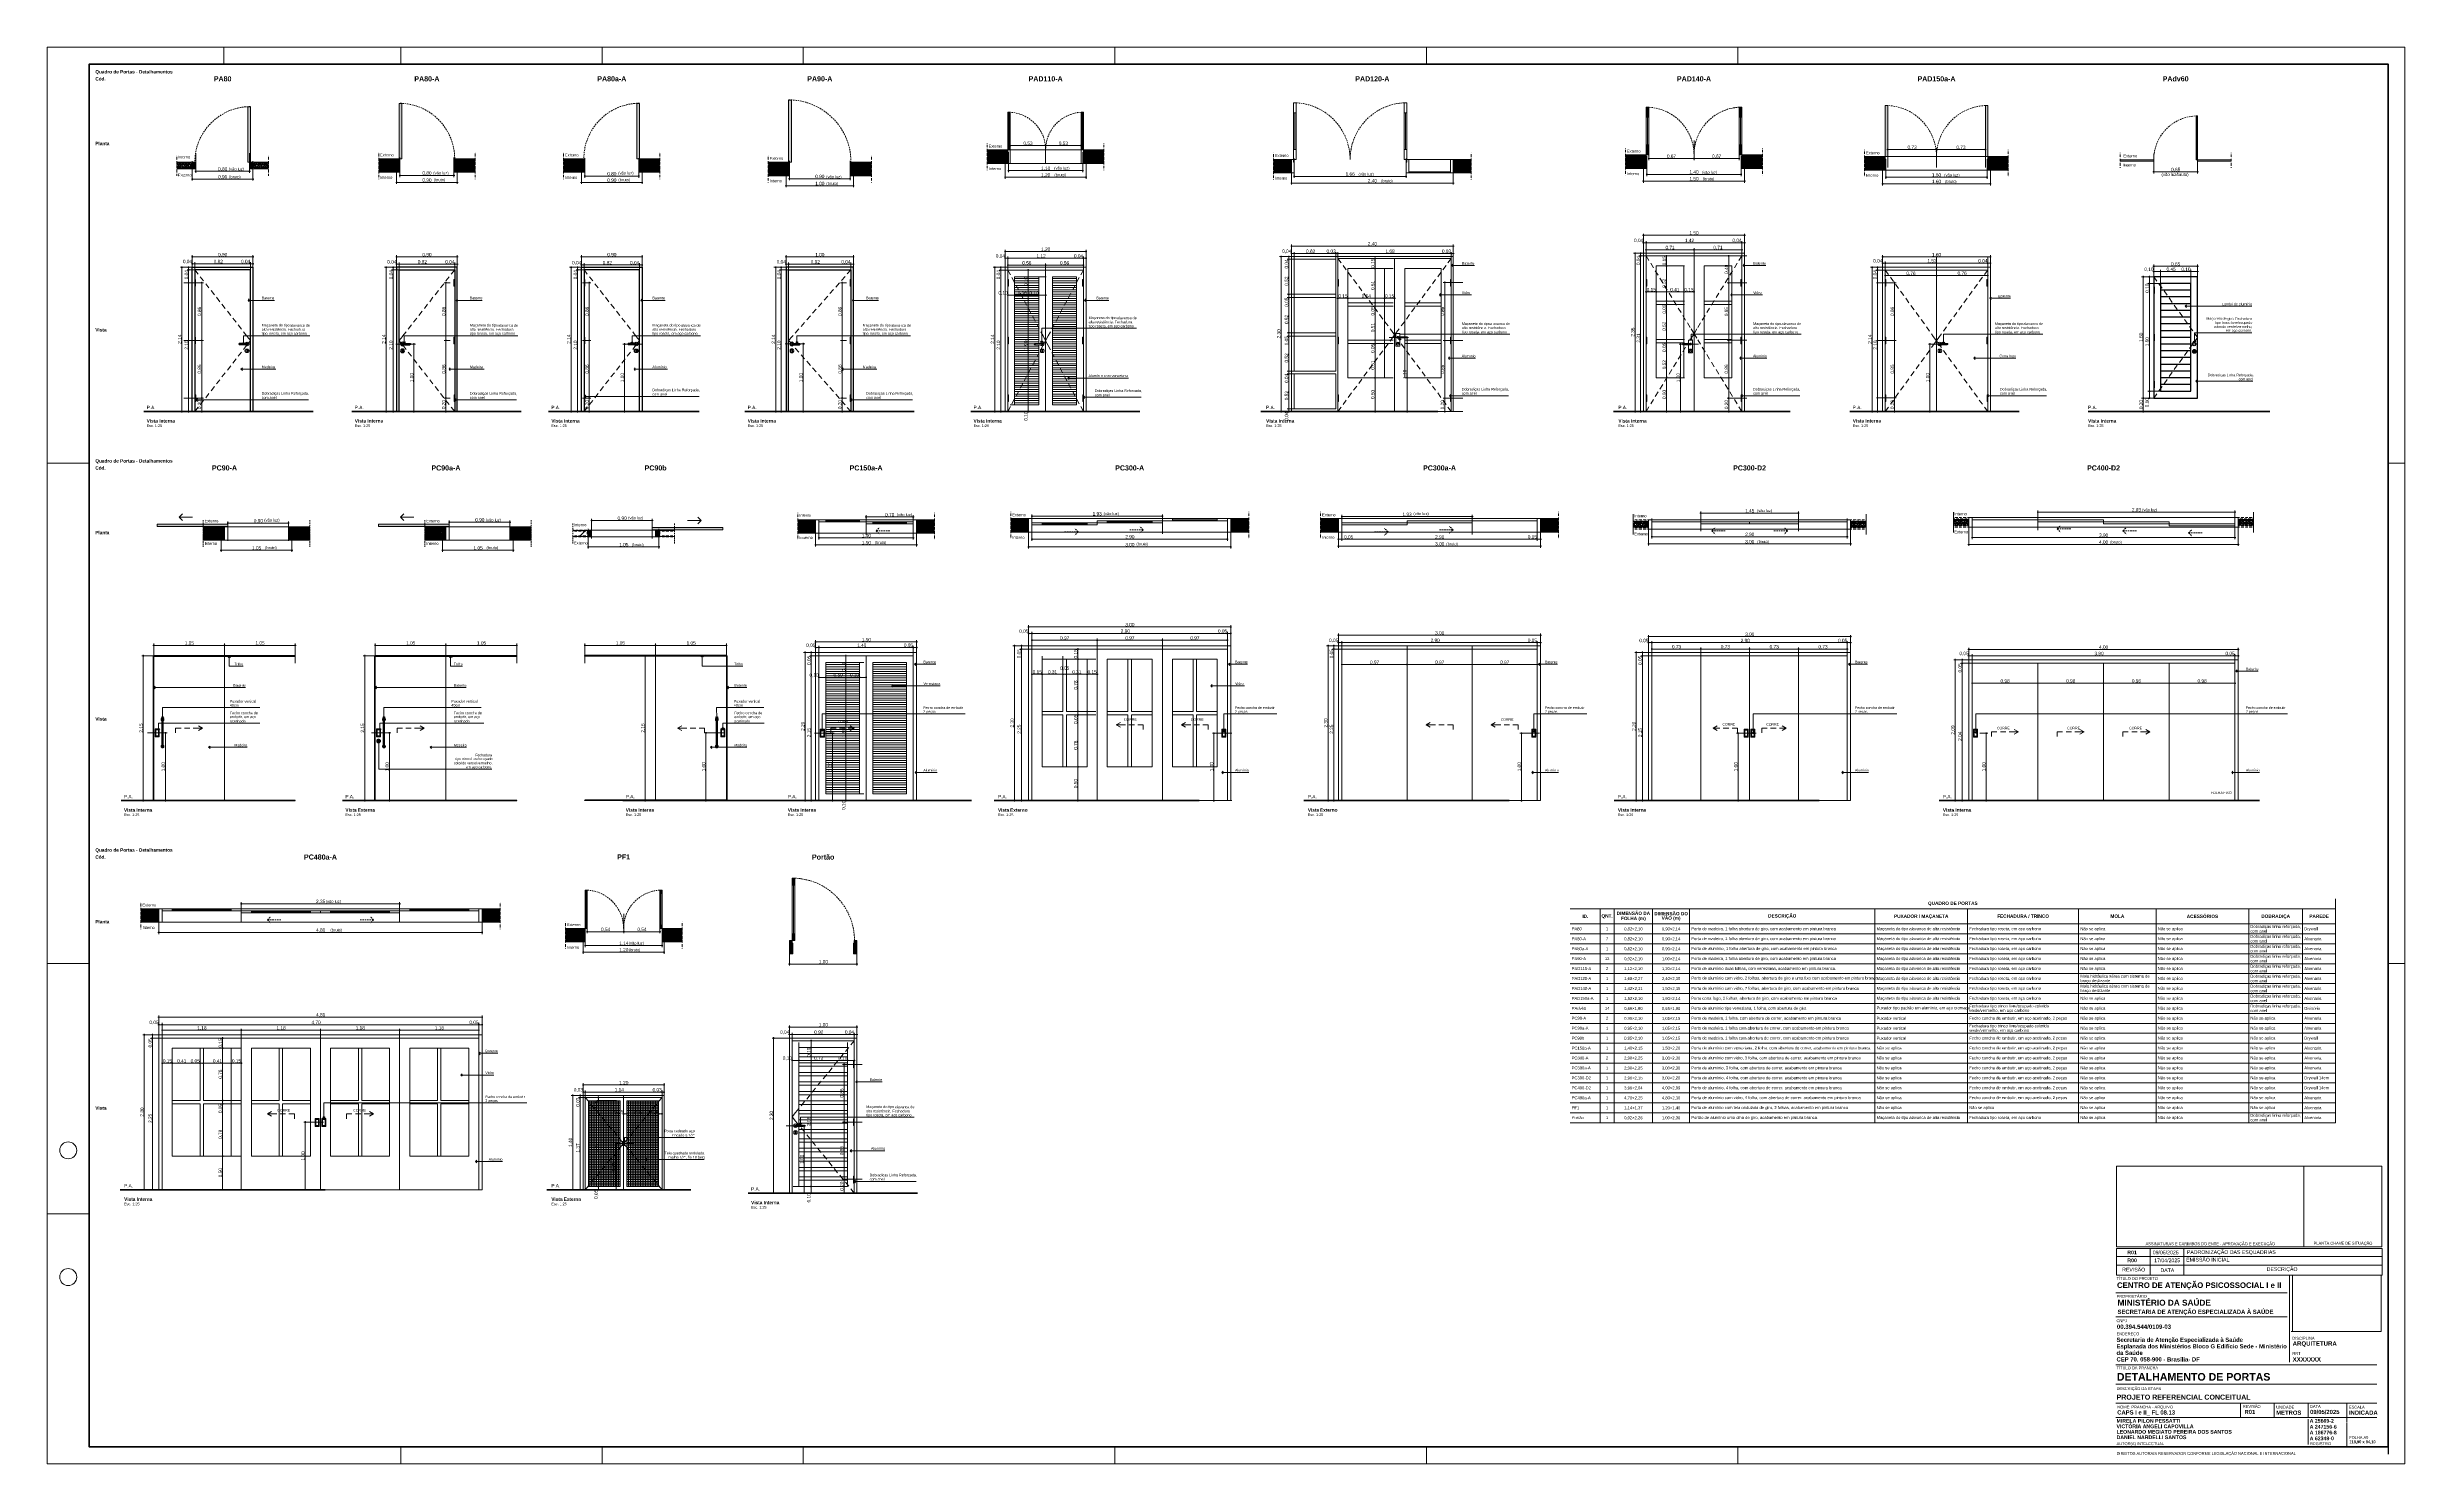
# Paper-space layout 'CAPS I e II_ FL 08.13 DETALHAMENTO DE PORTAS ' of a CAD drawing. Header units: metres. Extents: x 0 to 1400, y 0 to 841.
import ezdxf
from ezdxf.xclip import XClip

# ---------------------------------------------------------------- set-up
doc = ezdxf.new("R2010")
doc.units = ezdxf.units.M
doc.header["$MEASUREMENT"] = 0
doc.header["$XCLIPFRAME"] = 0
doc.linetypes.add('Achse', pattern=[0.0023, 0, -0.0008, 0.0015, 0])
doc.linetypes.add('Dashed', pattern=[0.0014, 0.0009, -0.0005])
for name, color, linetype, lineweight in [('0_Caneta_No__1', 7, 'Continuous', 35), ('0_Caneta_No__10', 7, 'Continuous', 5), ('0_Caneta_No__11', 7, 'Continuous', 5), ('0_Caneta_No__15', 9, 'Continuous', 0), ('0_Caneta_No__241', 7, 'Continuous', 13), ('0_Caneta_No__3', 7, 'Continuous', 25), ('0_Caneta_No__4', 7, 'Continuous', 20), ('0_Caneta_No__5', 7, 'Continuous', 20), ('0_Caneta_No__6', 7, 'Continuous', 13), ('0_Caneta_No__7', 7, 'Continuous', 13), ('0_Caneta_No__8', 7, 'Continuous', 9), ('0_Caneta_No__83', 84, 'Continuous', 0), ('0_Caneta_No__98', 7, 'Continuous', 0), ('0_Caneta_No__99', 7, 'Continuous', 20)]:
    doc.layers.add(name, color=color, linetype=linetype, lineweight=lineweight)
for name, color, linetype, lineweight, true_color in [('0_Caneta_No__12', 7, 'Continuous', 0, 0x030303), ('0_Caneta_No__25', 7, 'Continuous', 13, 0x982312), ('0_Caneta_No__85', 7, 'Continuous', 0, 0x2baa00), ('0_Caneta_No__9', 7, 'Continuous', 9, 0x020202), ('0_Caneta_No__96', 7, 'Continuous', 0, 0xb6b6b6), ('0_Caneta_No__97', 7, 'Continuous', 13, 0x6b6b6b)]:
    doc.layers.add(name, color=color, linetype=linetype, lineweight=lineweight, true_color=true_color)
doc.layers.add('VAGAS.ARQ', color=7, linetype='Continuous')
doc.styles.add('GENERATED_STYLE_1', font='arial.ttf')
doc.styles.add('GENERATED_STYLE_2', font='arial.ttf')
picture_1 = doc.add_image_def('image1.png', size_in_pixel=(1394, 887))
pattern_1 = [(45, (27.6, 827.63), (-35.3553, 35.3553), []), (135, (27.6, 827.63), (35.3553, 35.3553), [])]
pattern_2 = [(45, (27.60237, 827.6281), (-0.3535534, 0.3535534), [])]

# ---------------------------------------------------------------- blocks, each defined once
blk = doc.blocks.new('*X2')
at = {"layer": '0_Caneta_No__96', "color": 253, "linetype": 'Continuous', "lineweight": 0, "ltscale": 1000, "true_color": 0xb6b6b6}
for centre, radius in [((123.2, 770.8), 0.384), ((124.5, 770.6), 0.612), ((124.2, 771.5), 0.207), ((125.3, 769.9), 0.426), ((125.9, 770.7), 0.477), ((125.8, 771.5), 0.286), ((126.5, 771.5), 0.251), ((126.9, 769.9), 0.473), ((126.9, 770.8), 0.384), ((128.1, 770.6), 0.612), ((127.8, 771.5), 0.207), ((129, 769.9), 0.426), ((129.6, 770.7), 0.477), ((129.5, 771.5), 0.286), ((130.1, 771.5), 0.251), ((130.5, 769.9), 0.473), ((130.5, 770.8), 0.384), ((124, 769.7), 0.286), ((124.7, 769.7), 0.251), ((126, 769.6), 0.207), ((127.7, 769.7), 0.286), ((128.3, 769.7), 0.251), ((129.6, 769.6), 0.207)]:
    blk.add_circle(centre, radius, dxfattribs=at)
for centre, radius, start, end in [((122.6, 772.4), 0.612, 286.235, 327.5073), ((122.8, 771.5), 0.251, 268.5921, 91.4079), ((123.2, 769.9), 0.473, 208.7777, 151.2223), ((123.5, 771.7), 0.426, 116.6345, 63.3655), ((124.1, 772.5), 0.477, 251.8815, 288.1185), ((125, 771.7), 0.473, 121.8086, 58.1914), ((126.3, 772.4), 0.612, 212.4927, 327.5073), ((127.1, 771.7), 0.426, 116.6345, 63.3655), ((127.7, 772.5), 0.477, 251.8815, 288.1185), ((128.7, 771.7), 0.473, 121.8086, 58.1914), ((129.9, 772.4), 0.612, 212.4927, 327.5073), ((130.8, 771.7), 0.426, 116.6345, 63.3655), ((131.8, 770.6), 0.612, 129.6425, 230.3575), ((131.4, 772.5), 0.477, 251.8815, 271.3084), ((131.4, 771.5), 0.207, 112.2294, 247.7706), ((122.7, 768.8), 0.612, 56.6102, 77.3492), ((124.1, 768.9), 0.477, 54.1164, 125.8836), ((125.1, 769), 0.384, 51.0614, 128.9386), ((126.3, 768.8), 0.612, 56.6102, 123.3898), ((127.8, 768.9), 0.477, 54.1164, 125.8836), ((128.7, 769), 0.384, 51.0614, 128.9386), ((130, 768.8), 0.612, 56.6102, 123.3898), ((131.3, 769.7), 0.286, 75.7358, 284.2642), ((131.4, 768.9), 0.477, 93.1462, 125.8836)]:
    blk.add_arc(centre, radius, start, end, dxfattribs=at)
blk = doc.blocks.new('*X3')
at = {"layer": '0_Caneta_No__96', "color": 253, "linetype": 'Continuous', "lineweight": 0, "ltscale": 1000, "true_color": 0xb6b6b6}
for centre, radius in [((78.1, 769.9), 0.426), ((78.6, 770.7), 0.477), ((78.5, 771.5), 0.286), ((79.2, 771.5), 0.251), ((79.6, 769.9), 0.473), ((79.6, 770.8), 0.384), ((80.8, 770.6), 0.612), ((80.5, 771.5), 0.207), ((81.7, 769.9), 0.426), ((82.3, 770.7), 0.477), ((82.2, 771.5), 0.286), ((82.8, 771.5), 0.251), ((83.2, 769.9), 0.473), ((83.2, 770.8), 0.384), ((84.5, 770.6), 0.612), ((84.2, 771.5), 0.207), ((77.4, 769.7), 0.251), ((78.7, 769.6), 0.207), ((80.4, 769.7), 0.286), ((81, 769.7), 0.251), ((82.4, 769.6), 0.207), ((84, 769.7), 0.286), ((84.7, 769.7), 0.251)]:
    blk.add_circle(centre, radius, dxfattribs=at)
for centre, radius, start, end in [((76.9, 771.5), 0.207, 329.8597, 30.1403), ((77.2, 770.6), 0.612, 257.4026, 102.5974), ((77.8, 771.7), 0.473, 121.8085, 58.1915), ((79, 772.4), 0.612, 212.4927, 327.5073), ((79.9, 771.7), 0.426, 116.6344, 63.3656), ((80.4, 772.5), 0.477, 251.8815, 288.1185), ((81.4, 771.7), 0.473, 121.8085, 58.1915), ((82.6, 772.4), 0.612, 212.4927, 327.5073), ((83.5, 771.7), 0.426, 116.6344, 63.3656), ((84.1, 772.5), 0.477, 251.8815, 288.1185), ((85, 771.7), 0.473, 121.8085, 58.1915), ((85.3, 769.9), 0.426, 46.8769, 313.1231), ((85.9, 770.7), 0.477, 128.0062, 231.9938), ((85.8, 771.5), 0.286, 133.5928, 226.4072), ((76.8, 768.9), 0.477, 54.1165, 61.0598), ((77.8, 769), 0.384, 51.0614, 128.9386), ((79, 768.8), 0.612, 56.6103, 123.3897), ((80.5, 768.9), 0.477, 54.1165, 125.8835), ((81.4, 769), 0.384, 51.0614, 128.9386), ((82.7, 768.8), 0.612, 56.6103, 123.3897), ((84.1, 768.9), 0.477, 54.1165, 125.8835), ((85.1, 769), 0.384, 51.0614, 128.9386)]:
    blk.add_arc(centre, radius, start, end, dxfattribs=at)
blk = doc.blocks.new('*X4')
at = {"layer": '0_Caneta_No__96', "color": 253, "linetype": 'Continuous', "lineweight": 0, "ltscale": 1000, "true_color": 0xb6b6b6}
for centre, radius in [((1072, 556.7), 0.207), ((1072.5, 558.6), 0.251), ((1072.9, 556.9), 0.473), ((1072.9, 557.9), 0.384), ((1073.7, 556.7), 0.286), ((1074.1, 557.7), 0.612), ((1073.8, 558.5), 0.207), ((1074.3, 556.8), 0.251), ((1075, 557), 0.426), ((1075.5, 557.8), 0.477), ((1075.5, 558.6), 0.286), ((1075.6, 556.7), 0.207), ((1076.1, 558.6), 0.251), ((1076.5, 556.9), 0.473), ((1076.5, 557.9), 0.384), ((1077.3, 556.7), 0.286), ((1077.7, 557.7), 0.612), ((1077.4, 558.5), 0.207), ((1077.9, 556.8), 0.251), ((1078.6, 557), 0.426), ((1079.2, 557.8), 0.477), ((1079.1, 558.6), 0.286), ((1079.3, 556.7), 0.207), ((1079.7, 558.6), 0.251)]:
    blk.add_circle(centre, radius, dxfattribs=at)
for centre, radius, start, end in [((1071.8, 558.6), 0.286, 202.5966, 157.4034), ((1071.9, 557.8), 0.477, 220.9049, 139.0951), ((1071.3, 557), 0.426, 301.7728, 58.2272), ((1072.3, 559.5), 0.612, 222.464, 317.536), ((1072.3, 555.8), 0.612, 44.1878, 135.8122), ((1073.1, 558.8), 0.426, 135.9362, 44.0638), ((1073.7, 556), 0.477, 39.2883, 140.7117), ((1074.7, 558.8), 0.473, 137.8293, 42.1707), ((1074.7, 556.1), 0.384, 33.8959, 146.1041), ((1075.9, 559.5), 0.612, 222.464, 317.536), ((1075.9, 555.8), 0.612, 44.1878, 135.8122), ((1076.8, 558.8), 0.426, 135.9362, 44.0638), ((1077.4, 556), 0.477, 39.2883, 140.7117), ((1078.3, 558.8), 0.473, 137.8293, 42.1707), ((1078.3, 556.1), 0.384, 33.8959, 146.1041), ((1079.5, 559.5), 0.612, 222.464, 317.536), ((1079.6, 555.8), 0.612, 44.1878, 135.8122), ((1080.1, 556.9), 0.473, 94.28, 265.72), ((1080.1, 557.9), 0.384, 96.8127, 263.1873), ((1080.4, 558.8), 0.426, 135.9362, 225.0657)]:
    blk.add_arc(centre, radius, start, end, dxfattribs=at)
blk = doc.blocks.new('*X5')
at = {"layer": '0_Caneta_No__96', "color": 253, "linetype": 'Continuous', "lineweight": 0, "ltscale": 1000, "true_color": 0xb6b6b6}
for centre, radius in [((942.7, 556.7), 0.286), ((943.2, 557.7), 0.612), ((942.9, 558.5), 0.207), ((943.4, 556.8), 0.251), ((944, 557), 0.426), ((944.6, 557.8), 0.477), ((944.5, 558.6), 0.286), ((944.7, 556.7), 0.207), ((945.2, 558.6), 0.251), ((945.6, 556.9), 0.473), ((945.6, 557.9), 0.384), ((946.4, 556.7), 0.286), ((946.8, 557.7), 0.612), ((946.5, 558.5), 0.207), ((947, 556.8), 0.251), ((947.7, 557), 0.426), ((948.2, 557.8), 0.477), ((948.2, 558.6), 0.286), ((948.3, 556.7), 0.207), ((948.8, 558.6), 0.251), ((949.2, 556.9), 0.473), ((949.2, 557.9), 0.384), ((950, 556.7), 0.286), ((950.1, 558.5), 0.207)]:
    blk.add_circle(centre, radius, dxfattribs=at)
for centre, radius, start, end in [((942.2, 558.8), 0.426, 203.3192, 44.0638), ((942.2, 558.8), 0.426, 135.9362, 156.6808), ((941.9, 557.9), 0.384, 249.2778, 110.7222), ((941.9, 556.9), 0.473, 254.6135, 105.3865), ((941.4, 555.8), 0.612, 44.1878, 46.2625), ((942.8, 556), 0.477, 39.2883, 140.7117), ((943.7, 558.8), 0.473, 137.8293, 42.1707), ((943.8, 556.1), 0.384, 33.8959, 146.1041), ((945, 559.5), 0.612, 222.464, 317.536), ((945, 555.8), 0.612, 44.1878, 135.8122), ((945.8, 558.8), 0.426, 135.9362, 44.0638), ((946.4, 556), 0.477, 39.2883, 140.7117), ((947.4, 558.8), 0.473, 137.8293, 42.1707), ((947.4, 556.1), 0.384, 33.8959, 146.1041), ((948.6, 559.5), 0.612, 222.464, 317.536), ((948.7, 555.8), 0.612, 44.1878, 135.8122), ((949.5, 558.8), 0.426, 135.9362, 44.0638), ((950.1, 556), 0.477, 56.5509, 140.7117), ((950.5, 557.7), 0.612, 99.5349, 260.4651)]:
    blk.add_arc(centre, radius, start, end, dxfattribs=at)
blk = doc.blocks.new('*X6')
at = {"layer": '0_Caneta_No__96', "color": 253, "linetype": 'Continuous', "lineweight": 0, "ltscale": 1000, "true_color": 0xb6b6b6}
for centre, radius in [((1302.8, 559.6), 0.477), ((1303.8, 559.7), 0.384), ((1305, 559.5), 0.612), ((1306.5, 559.6), 0.477), ((1307.4, 559.7), 0.384), ((1308.7, 559.5), 0.612), ((1302.3, 558.8), 0.426), ((1302.9, 558.5), 0.207), ((1303.8, 558.8), 0.473), ((1304.6, 558.6), 0.286), ((1305.2, 558.6), 0.251), ((1305.6, 557.9), 0.384), ((1305.9, 558.8), 0.426), ((1306.6, 558.5), 0.207), ((1307.4, 558.8), 0.473), ((1308.2, 558.6), 0.286), ((1308.9, 558.6), 0.251), ((1309.3, 557.9), 0.384), ((1309.5, 558.8), 0.426)]:
    blk.add_circle(centre, radius, dxfattribs=at)
for centre, radius, start, end in [((1302, 560.6), 0.473, 231.6081, 320.2745), ((1301.4, 559.5), 0.612, 294.6102, 65.3898), ((1302.7, 560.4), 0.286, 202.9069, 337.0931), ((1303.4, 560.4), 0.251, 215.8183, 324.1817), ((1304.1, 560.6), 0.426, 229.5974, 310.4026), ((1304.7, 560.3), 0.207, 199.7363, 340.2637), ((1305.6, 560.6), 0.473, 219.7255, 320.2745), ((1306.4, 560.4), 0.286, 202.9069, 337.0931), ((1307, 560.4), 0.251, 215.8183, 324.1817), ((1307.7, 560.6), 0.426, 229.5974, 310.4026), ((1308.4, 560.3), 0.207, 199.7363, 340.2637), ((1309.2, 560.6), 0.473, 219.7255, 320.2745), ((1310.1, 559.6), 0.477, 78.5537, 281.4463), ((1310, 560.4), 0.286, 202.9069, 312.0002), ((1301.6, 558.6), 0.251, 288.0326, 71.9674), ((1302, 557.9), 0.384, 207.2214, 152.7786), ((1303.2, 557.7), 0.612, 341.5917, 198.4083), ((1304.7, 557.8), 0.477, 318.2161, 221.7839), ((1306.9, 557.7), 0.612, 341.5917, 198.4083), ((1308.3, 557.8), 0.477, 318.2161, 221.7839), ((1310.5, 557.7), 0.612, 120.0749, 198.4083), ((1310.2, 558.5), 0.207, 88.46, 271.54)]:
    blk.add_arc(centre, radius, start, end, dxfattribs=at)
blk = doc.blocks.new('*X7')
at = {"layer": '0_Caneta_No__96', "color": 253, "linetype": 'Continuous', "lineweight": 0, "ltscale": 1000, "true_color": 0xb6b6b6}
for centre, radius in [((1132.9, 559.7), 0.384), ((1134.1, 559.5), 0.612), ((1135.5, 559.6), 0.477), ((1136.5, 559.7), 0.384), ((1137.7, 559.5), 0.612), ((1139.2, 559.6), 0.477), ((1132.9, 558.8), 0.473), ((1133.6, 558.6), 0.286), ((1134.3, 558.6), 0.251), ((1134.7, 557.9), 0.384), ((1135, 558.8), 0.426), ((1135.6, 558.5), 0.207), ((1136.5, 558.8), 0.473), ((1137.3, 558.6), 0.286), ((1137.9, 558.6), 0.251), ((1138.3, 557.9), 0.384), ((1138.6, 558.8), 0.426), ((1139.3, 558.5), 0.207)]:
    blk.add_circle(centre, radius, dxfattribs=at)
for centre, radius, start, end in [((1131.8, 560.4), 0.286, 292.3944, 337.0931), ((1131.9, 559.6), 0.477, 271.4766, 88.5234), ((1132.4, 560.4), 0.251, 215.8183, 324.1817), ((1133.1, 560.6), 0.426, 229.5974, 310.4026), ((1133.8, 560.3), 0.207, 199.7363, 340.2637), ((1134.7, 560.6), 0.473, 219.7255, 320.2745), ((1135.4, 560.4), 0.286, 202.9069, 337.0931), ((1136.1, 560.4), 0.251, 215.8183, 324.1817), ((1136.8, 560.6), 0.426, 229.5974, 310.4026), ((1137.4, 560.3), 0.207, 199.7363, 340.2637), ((1138.3, 560.6), 0.473, 219.7255, 320.2745), ((1139.1, 560.4), 0.286, 202.9069, 337.0931), ((1139.7, 560.4), 0.251, 215.8183, 324.1817), ((1140.1, 559.7), 0.384, 31.408, 328.592), ((1140.4, 560.6), 0.426, 229.5974, 279.7847), ((1132, 558.5), 0.207, 248.189, 111.811), ((1132.3, 557.7), 0.612, 341.5917, 129.4726), ((1133.7, 557.8), 0.477, 318.2161, 221.7839), ((1135.9, 557.7), 0.612, 341.5917, 198.4083), ((1137.4, 557.8), 0.477, 318.2161, 221.7839), ((1139.6, 557.7), 0.612, 341.5917, 198.4083), ((1140.1, 558.8), 0.473, 44.4801, 315.5199)]:
    blk.add_arc(centre, radius, start, end, dxfattribs=at)
blk = doc.blocks.new('Drawing_1_1', base_point=(27.6, 827.6))
at = {"linetype": 'Continuous', "lineweight": 0, "ltscale": 1000, "true_color": 0xffffff}
for points in [[(120.7, 805.6), (119.1, 805.6), (119.1, 772.7), (120.7, 772.7)], [(209, 807.6), (209, 774.7), (210.6, 774.7), (210.6, 807.6)], [(351.7, 807.6), (350.1, 807.6), (350.1, 774.7), (351.7, 774.7)], [(440.3, 809.6), (440.3, 772.7), (441.9, 772.7), (441.9, 809.6)], [(570.5, 802.4), (570.5, 798.4), (571.9, 798.4), (571.9, 802.4)], [(570.5, 798.4), (570.5, 784), (571.2, 784), (571.2, 798.4)], [(571.2, 798.4), (571.2, 784), (571.9, 784), (571.9, 798.4)], [(615.3, 802.4), (613.9, 802.4), (613.9, 798.4), (615.3, 798.4)], [(614.6, 798.4), (613.9, 798.4), (613.9, 784), (614.6, 784)], [(615.3, 798.4), (614.6, 798.4), (614.6, 784), (615.3, 784)], [(949.5, 805.4), (949.5, 799.4), (951.1, 799.4), (951.1, 805.4)], [(1006.3, 805.4), (1004.7, 805.4), (1004.7, 799.4), (1006.3, 799.4)], [(1091.5, 806.4), (1091.5, 776), (1092.9, 776), (1092.9, 806.4)], [(1152.3, 806.4), (1150.9, 806.4), (1150.9, 776), (1152.3, 776)], [(1276.9, 800.2), (1276.1, 800.2), (1276.1, 796.2), (1276.9, 796.2)], [(1276.5, 796.2), (1276.1, 796.2), (1276.1, 778.2), (1276.5, 778.2)], [(1276.9, 796.2), (1276.5, 796.2), (1276.5, 778.2), (1276.9, 778.2)], [(88.2, 768.7), (88.2, 771.1), (87.7, 771.1), (87.7, 772.7), (86.2, 772.7), (86.2, 768.7)], [(122.2, 768.7), (122.2, 772.7), (120.7, 772.7), (120.7, 771.1), (120.2, 771.1), (120.2, 768.7)], [(196.9, 774.7), (196.9, 773.9), (206.7, 773.9), (206.7, 767.5), (196.9, 767.5), (196.9, 766.7), (207.5, 766.7), (207.5, 774.7)], [(207.5, 766.7), (209.5, 766.7), (209.5, 773.1), (209, 773.1), (209, 774.7), (207.5, 774.7)], [(241.5, 766.7), (243.5, 766.7), (243.5, 774.7), (242, 774.7), (242, 773.1), (241.5, 773.1)], [(254.1, 774.7), (243.5, 774.7), (243.5, 766.7), (254.1, 766.7), (254.1, 767.5), (244.3, 767.5), (244.3, 773.9), (254.1, 773.9)], [(306.6, 774.7), (306.6, 773.9), (316.5, 773.9), (316.5, 767.5), (306.6, 767.5), (306.6, 766.7), (317.3, 766.7), (317.3, 774.7)], [(319.3, 766.7), (319.3, 773.1), (318.8, 773.1), (318.8, 774.7), (317.3, 774.7), (317.3, 766.7)], [(353.3, 766.7), (353.3, 774.7), (351.7, 774.7), (351.7, 773.1), (351.3, 773.1), (351.3, 766.7)], [(363.9, 774.7), (353.3, 774.7), (353.3, 766.7), (363.9, 766.7), (363.9, 767.5), (354.1, 767.5), (354.1, 773.9), (363.9, 773.9)], [(428.1, 772.7), (428.1, 771.9), (438, 771.9), (438, 765.5), (428.1, 765.5), (428.1, 764.7), (438.8, 764.7), (438.8, 772.7)], [(438.8, 764.7), (440.8, 764.7), (440.8, 771.1), (440.3, 771.1), (440.3, 772.7), (438.8, 772.7)], [(476.8, 764.7), (478.8, 764.7), (478.8, 772.7), (477.2, 772.7), (477.2, 771.1), (476.8, 771.1)], [(489.4, 772.7), (478.8, 772.7), (478.8, 764.7), (489.4, 764.7), (489.4, 765.5), (479.6, 765.5), (479.6, 771.9), (489.4, 771.9)], [(558.2, 780), (558.2, 779.2), (568.1, 779.2), (568.1, 772.8), (558.2, 772.8), (558.2, 772), (568.9, 772), (568.9, 780)], [(570.9, 772), (570.9, 778.6), (570.5, 778.6), (570.5, 780), (568.9, 780), (568.9, 772)], [(571.9, 780), (571.9, 784), (570.5, 784), (570.5, 780)], [(613.9, 780), (615.3, 780), (615.3, 784), (613.9, 784)], [(616.9, 772), (616.9, 780), (615.3, 780), (615.3, 778.6), (614.9, 778.6), (614.9, 772)], [(627.5, 780), (616.9, 780), (616.9, 772), (627.5, 772), (627.5, 772.8), (617.7, 772.8), (617.7, 779.2), (627.5, 779.2)], [(728.2, 774.3), (728.2, 773.5), (738.1, 773.5), (738.1, 767.1), (728.2, 767.1), (728.2, 766.3), (738.9, 766.3), (738.9, 774.3)], [(845.5, 774.3), (834.9, 774.3), (834.9, 766.3), (845.5, 766.3), (845.5, 767.1), (835.7, 767.1), (835.7, 773.5), (845.5, 773.5)], [(937.2, 777), (937.2, 776.2), (947.1, 776.2), (947.1, 769.8), (937.2, 769.8), (937.2, 769), (947.9, 769), (947.9, 777)], [(949.9, 769), (949.9, 775.4), (949.5, 775.4), (949.5, 777), (947.9, 777), (947.9, 769)], [(951.1, 777), (951.1, 783), (949.5, 783), (949.5, 777)], [(1004.7, 777), (1006.3, 777), (1006.3, 783), (1004.7, 783)], [(1007.9, 769), (1007.9, 777), (1006.3, 777), (1006.3, 775.4), (1005.9, 775.4), (1005.9, 769)], [(1018.5, 777), (1007.9, 777), (1007.9, 769), (1018.5, 769), (1018.5, 769.8), (1008.7, 769.8), (1008.7, 776.2), (1018.5, 776.2)], [(1079.2, 776), (1079.2, 775.2), (1089.1, 775.2), (1089.1, 768.8), (1079.2, 768.8), (1079.2, 768), (1089.9, 768), (1089.9, 776)], [(1089.9, 768), (1091.9, 768), (1091.9, 774.6), (1091.5, 774.6), (1091.5, 776), (1089.9, 776)], [(1151.9, 768), (1153.9, 768), (1153.9, 776), (1152.3, 776), (1152.3, 774.6), (1151.9, 774.6)], [(1164.5, 776), (1153.9, 776), (1153.9, 768), (1164.5, 768), (1164.5, 768.8), (1154.7, 768.8), (1154.7, 775.2), (1164.5, 775.2)], [(1230.9, 773.4), (1250.9, 773.4), (1250.9, 774.2), (1230.9, 774.2)], [(1276.1, 774.2), (1276.9, 774.2), (1276.9, 778.2), (1276.1, 778.2)], [(1276.9, 773.4), (1296.9, 773.4), (1296.9, 774.2), (1276.9, 774.2)], [(88.1, 703.1), (87.7, 703.1), (87.7, 699.1), (88.1, 699.1)], [(241.9, 703.1), (241.5, 703.1), (241.5, 699.1), (241.9, 699.1)], [(319.2, 703.1), (318.8, 703.1), (318.8, 699.1), (319.2, 699.1)], [(477.2, 703.1), (476.8, 703.1), (476.8, 699.1), (477.2, 699.1)], [(570.9, 703.1), (570.5, 703.1), (570.5, 699.1), (570.9, 699.1)], [(615.2, 703.1), (614.8, 703.1), (614.8, 699.1), (615.2, 699.1)], [(766.8, 703.1), (766.4, 703.1), (766.4, 699.1), (766.8, 699.1)], [(833.7, 703.1), (833.3, 703.1), (833.3, 699.1), (833.7, 699.1)], [(949.8, 703.1), (949.4, 703.1), (949.4, 699.1), (949.8, 699.1)], [(1006.2, 703.1), (1005.8, 703.1), (1005.8, 699.1), (1006.2, 699.1)], [(1091.8, 703.1), (1091.4, 703.1), (1091.4, 699.1), (1091.8, 699.1)], [(1152.2, 703.1), (1151.8, 703.1), (1151.8, 699.1), (1152.2, 699.1)], [(1251.3, 698.7), (1250.9, 698.7), (1250.9, 694.7), (1251.3, 694.7)], [(88.1, 668.9), (87.7, 668.9), (87.7, 664.9), (88.1, 664.9)], [(241.9, 668.9), (241.5, 668.9), (241.5, 664.9), (241.9, 664.9)], [(319.2, 668.9), (318.8, 668.9), (318.8, 664.9), (319.2, 664.9)], [(477.2, 668.9), (476.8, 668.9), (476.8, 664.9), (477.2, 664.9)], [(570.9, 668.9), (570.5, 668.9), (570.5, 664.9), (570.9, 664.9)], [(615.2, 668.9), (614.8, 668.9), (614.8, 664.9), (615.2, 664.9)], [(766.8, 668.9), (766.4, 668.9), (766.4, 664.9), (766.8, 664.9)], [(833.7, 668.9), (833.3, 668.9), (833.3, 664.9), (833.7, 664.9)], [(949.8, 668.9), (949.4, 668.9), (949.4, 664.9), (949.8, 664.9)], [(1006.2, 668.9), (1005.8, 668.9), (1005.8, 664.9), (1006.2, 664.9)], [(1091.8, 668.9), (1091.4, 668.9), (1091.4, 664.9), (1091.8, 664.9)], [(1152.2, 668.9), (1151.8, 668.9), (1151.8, 664.9), (1152.2, 664.9)], [(1251.3, 670.7), (1250.9, 670.7), (1250.9, 666.7), (1251.3, 666.7)], [(88.2, 634.7), (87.8, 634.7), (87.8, 630.7), (88.2, 630.7)], [(242, 634.7), (241.6, 634.7), (241.6, 630.7), (242, 630.7)], [(319.2, 634.7), (318.8, 634.7), (318.8, 630.7), (319.2, 630.7)], [(477.3, 634.7), (476.9, 634.7), (476.9, 630.7), (477.3, 630.7)], [(570.9, 634.7), (570.5, 634.7), (570.5, 630.7), (570.9, 630.7)], [(615.3, 634.7), (614.9, 634.7), (614.9, 630.7), (615.3, 630.7)], [(766.8, 634.7), (766.4, 634.7), (766.4, 630.7), (766.8, 630.7)], [(833.8, 634.7), (833.4, 634.7), (833.4, 630.7), (833.8, 630.7)], [(949.9, 634.7), (949.5, 634.7), (949.5, 630.7), (949.9, 630.7)], [(1006.3, 634.7), (1005.9, 634.7), (1005.9, 630.7), (1006.3, 630.7)], [(1091.9, 634.7), (1091.5, 634.7), (1091.5, 630.7), (1091.9, 630.7)], [(1152.3, 634.7), (1151.9, 634.7), (1151.9, 630.7), (1152.3, 630.7)], [(1251.3, 642.7), (1250.9, 642.7), (1250.9, 638.7), (1251.3, 638.7)], [(445.7, 560.5), (445.7, 559.7), (455.5, 559.7), (455.5, 553.3), (445.7, 553.3), (445.7, 552.5), (456.3, 552.5), (456.3, 560.5)], [(527, 560.5), (516.3, 560.5), (516.3, 552.5), (527, 552.5), (527, 553.3), (517.1, 553.3), (517.1, 559.7), (527, 559.7)], [(572.2, 561.1), (572.2, 560.3), (582, 560.3), (582, 553.9), (572.2, 553.9), (572.2, 553.1), (582.8, 553.1), (582.8, 561.1)], [(713.5, 561.1), (702.8, 561.1), (702.8, 553.1), (713.5, 553.1), (713.5, 553.9), (703.6, 553.9), (703.6, 560.3), (713.5, 560.3)], [(756.2, 561.1), (756.2, 560.3), (766, 560.3), (766, 553.9), (756.2, 553.9), (756.2, 553.1), (766.8, 553.1), (766.8, 561.1)], [(897.5, 561.1), (886.8, 561.1), (886.8, 553.1), (897.5, 553.1), (897.5, 553.9), (887.6, 553.9), (887.6, 560.3), (897.5, 560.3)], [(1131.9, 560.9), (1131.9, 560.3), (1140.5, 560.3), (1140.5, 557.5), (1131.9, 557.5), (1131.9, 556.9), (1141.1, 556.9), (1141.1, 560.9)], [(1310.2, 560.9), (1301.1, 560.9), (1301.1, 556.9), (1310.2, 556.9), (1310.2, 557.5), (1301.7, 557.5), (1301.7, 560.3), (1310.2, 560.3)], [(107.3, 557.9), (65.3, 557.9), (65.3, 556.5), (107.3, 556.5)], [(92.7, 556.3), (92.7, 555.5), (102.5, 555.5), (102.5, 549.1), (92.7, 549.1), (92.7, 548.3), (103.3, 548.3), (103.3, 556.3)], [(103.3, 548.3), (105.3, 548.3), (105.3, 556.3), (103.3, 556.3)], [(143.3, 548.3), (145.3, 548.3), (145.3, 556.3), (143.3, 556.3)], [(156, 556.3), (145.3, 556.3), (145.3, 548.3), (156, 548.3), (156, 549.1), (146.1, 549.1), (146.1, 555.5), (156, 555.5)], [(238.8, 557.9), (196.8, 557.9), (196.8, 556.5), (238.8, 556.5)], [(224.2, 556.3), (224.2, 555.5), (234, 555.5), (234, 549.1), (224.2, 549.1), (224.2, 548.3), (234.8, 548.3), (234.8, 556.3)], [(234.8, 548.3), (236.8, 548.3), (236.8, 556.3), (234.8, 556.3)], [(274.8, 548.3), (276.8, 548.3), (276.8, 556.3), (274.8, 556.3)], [(287.5, 556.3), (276.8, 556.3), (276.8, 548.3), (287.5, 548.3), (287.5, 549.1), (277.6, 549.1), (277.6, 555.5), (287.5, 555.5)], [(312.2, 554.3), (312.2, 553.7), (320.7, 553.7), (320.7, 550.9), (312.2, 550.9), (312.2, 550.3), (321.3, 550.3), (321.3, 554.3)], [(321.3, 550.3), (323.3, 550.3), (323.3, 554.3), (321.3, 554.3)], [(359.3, 555.9), (359.3, 554.5), (401.3, 554.5), (401.3, 555.9)], [(361.3, 550.3), (363.3, 550.3), (363.3, 554.3), (361.3, 554.3)], [(372.5, 554.3), (363.3, 554.3), (363.3, 550.3), (372.5, 550.3), (372.5, 550.9), (363.9, 550.9), (363.9, 553.7), (372.5, 553.7)], [(941.8, 559.7), (941.8, 559.1), (950.3, 559.1), (950.3, 556.3), (941.8, 556.3), (941.8, 555.7), (950.9, 555.7), (950.9, 559.7)], [(1080.1, 559.7), (1070.9, 559.7), (1070.9, 555.7), (1080.1, 555.7), (1080.1, 556.3), (1071.5, 556.3), (1071.5, 559.1), (1080.1, 559.1)], [(319.5, 340.6), (319.5, 338.6), (320.7, 338.6), (320.7, 340.6)], [(319.5, 338.6), (319.5, 319.8), (320.1, 319.8), (320.1, 338.6)], [(320.1, 338.6), (320.1, 319.8), (320.7, 319.8), (320.7, 338.6)], [(365.1, 340.6), (363.9, 340.6), (363.9, 338.6), (365.1, 338.6)], [(364.5, 338.6), (363.9, 338.6), (363.9, 319.8), (364.5, 319.8)], [(365.1, 338.6), (364.5, 338.6), (364.5, 319.8), (365.1, 319.8)], [(442.4, 347.6), (442.4, 343.6), (444, 343.6), (444, 347.6)], [(55.7, 329.5), (55.7, 328.7), (65.5, 328.7), (65.5, 322.3), (55.7, 322.3), (55.7, 321.5), (66.3, 321.5), (66.3, 329.5)], [(269, 329.5), (258.3, 329.5), (258.3, 321.5), (269, 321.5), (269, 322.3), (259.1, 322.3), (259.1, 328.7), (269, 328.7)], [(307.7, 317.8), (307.7, 317), (317.5, 317), (317.5, 310.6), (307.7, 310.6), (307.7, 309.8), (318.3, 309.8), (318.3, 317.8)], [(318.3, 309.8), (319.5, 309.8), (319.5, 316.6), (319.5, 317.8), (318.3, 317.8)], [(320.7, 317.8), (320.7, 319.8), (319.5, 319.8), (319.5, 317.8)], [(363.9, 317.8), (365.1, 317.8), (365.1, 319.8), (363.9, 319.8)], [(365.1, 309.8), (366.3, 309.8), (366.3, 317.8), (365.1, 317.8), (365.1, 316.6)], [(377, 317.8), (366.3, 317.8), (366.3, 309.8), (377, 309.8), (377, 310.6), (367.1, 310.6), (367.1, 317), (377, 317)], [(440.8, 302.7), (442.8, 302.7), (442.8, 309.1), (442.4, 309.1), (442.4, 310.7), (440.8, 310.7)], [(444, 310.7), (444, 314.7), (442.4, 314.7), (442.4, 310.7)], [(478.8, 302.7), (480.8, 302.7), (480.8, 310.7), (479.3, 310.7), (479.3, 309.1), (478.8, 309.1)], [(479.3, 239.1), (478.9, 239.1), (478.9, 235.1), (479.3, 235.1)], [(479.3, 204.9), (478.9, 204.9), (478.9, 200.9), (479.3, 200.9)], [(479.3, 170.7), (478.9, 170.7), (478.9, 166.7), (479.3, 166.7)]]:
    blk.add_hatch(color=7, dxfattribs=at).paths.add_polyline_path(points)
at = {"linetype": 'Continuous', "lineweight": 0, "ltscale": 1000, "true_color": 0x000000}
h = blk.add_hatch(dxfattribs=at)
h.set_pattern_fill('common_brick_0001', color=18, style=0, pattern_type=2)
h.set_pattern_definition(pattern_2)
h.paths.add_polyline_path([(206.7, 773.9), (196.9, 773.9), (196.9, 767.5), (206.7, 767.5)])
h = blk.add_hatch(dxfattribs=at)
h.set_pattern_fill('common_brick_0001', color=18, style=0, pattern_type=2)
h.set_pattern_definition(pattern_2)
h.paths.add_polyline_path([(244.3, 773.9), (244.3, 767.5), (254.1, 767.5), (254.1, 773.9)])
h = blk.add_hatch(dxfattribs=at)
h.set_pattern_fill('common_brick_0001', color=18, style=0, pattern_type=2)
h.set_pattern_definition(pattern_2)
h.paths.add_polyline_path([(316.5, 773.9), (306.6, 773.9), (306.6, 767.5), (316.5, 767.5)])
h = blk.add_hatch(dxfattribs=at)
h.set_pattern_fill('common_brick_0001', color=18, style=0, pattern_type=2)
h.set_pattern_definition(pattern_2)
h.paths.add_polyline_path([(354.1, 773.9), (354.1, 767.5), (363.9, 767.5), (363.9, 773.9)])
h = blk.add_hatch(dxfattribs=at)
h.set_pattern_fill('common_brick_0001', color=18, style=0, pattern_type=2)
h.set_pattern_definition(pattern_2)
h.paths.add_polyline_path([(438, 771.9), (428.1, 771.9), (428.1, 765.5), (438, 765.5)])
h = blk.add_hatch(dxfattribs=at)
h.set_pattern_fill('common_brick_0001', color=18, style=0, pattern_type=2)
h.set_pattern_definition(pattern_2)
h.paths.add_polyline_path([(479.6, 771.9), (479.6, 765.5), (489.4, 765.5), (489.4, 771.9)])
h = blk.add_hatch(dxfattribs=at)
h.set_pattern_fill('common_brick_0001', color=18, style=0, pattern_type=2)
h.set_pattern_definition(pattern_2)
h.paths.add_polyline_path([(568.1, 779.2), (558.2, 779.2), (558.2, 772.8), (568.1, 772.8)])
h = blk.add_hatch(dxfattribs=at)
h.set_pattern_fill('common_brick_0001', color=18, style=0, pattern_type=2)
h.set_pattern_definition(pattern_2)
h.paths.add_polyline_path([(617.7, 779.2), (617.7, 772.8), (627.5, 772.8), (627.5, 779.2)])
h = blk.add_hatch(dxfattribs=at)
h.set_pattern_fill('common_brick_0001', color=18, style=0, pattern_type=2)
h.set_pattern_definition(pattern_2)
h.paths.add_polyline_path([(738.1, 773.5), (728.2, 773.5), (728.2, 767.1), (738.1, 767.1)])
h = blk.add_hatch(dxfattribs=at)
h.set_pattern_fill('common_brick_0001', color=18, style=0, pattern_type=2)
h.set_pattern_definition(pattern_2)
h.paths.add_polyline_path([(835.7, 773.5), (835.7, 767.1), (845.5, 767.1), (845.5, 773.5)])
h = blk.add_hatch(dxfattribs=at)
h.set_pattern_fill('common_brick_0001', color=18, style=0, pattern_type=2)
h.set_pattern_definition(pattern_2)
h.paths.add_polyline_path([(947.1, 776.2), (937.2, 776.2), (937.2, 769.8), (947.1, 769.8)])
h = blk.add_hatch(dxfattribs=at)
h.set_pattern_fill('common_brick_0001', color=18, style=0, pattern_type=2)
h.set_pattern_definition(pattern_2)
h.paths.add_polyline_path([(1008.7, 776.2), (1008.7, 769.8), (1018.5, 769.8), (1018.5, 776.2)])
h = blk.add_hatch(dxfattribs=at)
h.set_pattern_fill('common_brick_0001', color=18, style=0, pattern_type=2)
h.set_pattern_definition(pattern_2)
h.paths.add_polyline_path([(1089.1, 775.2), (1079.2, 775.2), (1079.2, 768.8), (1089.1, 768.8)])
h = blk.add_hatch(dxfattribs=at)
h.set_pattern_fill('common_brick_0001', color=18, style=0, pattern_type=2)
h.set_pattern_definition(pattern_2)
h.paths.add_polyline_path([(1154.7, 775.2), (1154.7, 768.8), (1164.5, 768.8), (1164.5, 775.2)])
h = blk.add_hatch(dxfattribs=at)
h.set_pattern_fill('common_brick_0001', color=18, style=0, pattern_type=2)
h.set_pattern_definition(pattern_2)
h.paths.add_polyline_path([(582, 560.3), (572.2, 560.3), (572.2, 553.9), (582, 553.9)])
h = blk.add_hatch(dxfattribs=at)
h.set_pattern_fill('common_brick_0001', color=18, style=0, pattern_type=2)
h.set_pattern_definition(pattern_2)
h.paths.add_polyline_path([(703.6, 560.3), (703.6, 553.9), (713.5, 553.9), (713.5, 560.3)])
h = blk.add_hatch(dxfattribs=at)
h.set_pattern_fill('common_brick_0001', color=18, style=0, pattern_type=2)
h.set_pattern_definition(pattern_2)
h.paths.add_polyline_path([(766, 560.3), (756.2, 560.3), (756.2, 553.9), (766, 553.9)])
h = blk.add_hatch(dxfattribs=at)
h.set_pattern_fill('common_brick_0001', color=18, style=0, pattern_type=2)
h.set_pattern_definition(pattern_2)
h.paths.add_polyline_path([(887.6, 560.3), (887.6, 553.9), (897.5, 553.9), (897.5, 560.3)])
h = blk.add_hatch(dxfattribs=at)
h.set_pattern_fill('common_brick_0001', color=18, style=0, pattern_type=2)
h.set_pattern_definition(pattern_2)
h.paths.add_polyline_path([(102.5, 555.5), (92.7, 555.5), (92.7, 549.1), (102.5, 549.1)])
h = blk.add_hatch(dxfattribs=at)
h.set_pattern_fill('common_brick_0001', color=18, style=0, pattern_type=2)
h.set_pattern_definition(pattern_2)
h.paths.add_polyline_path([(146.1, 555.5), (146.1, 549.1), (156, 549.1), (156, 555.5)])
h = blk.add_hatch(dxfattribs=at)
h.set_pattern_fill('common_brick_0001', color=18, style=0, pattern_type=2)
h.set_pattern_definition(pattern_2)
h.paths.add_polyline_path([(234, 555.5), (224.2, 555.5), (224.2, 549.1), (234, 549.1)])
h = blk.add_hatch(dxfattribs=at)
h.set_pattern_fill('common_brick_0001', color=18, style=0, pattern_type=2)
h.set_pattern_definition(pattern_2)
h.paths.add_polyline_path([(277.6, 555.5), (277.6, 549.1), (287.5, 549.1), (287.5, 555.5)])
h = blk.add_hatch(dxfattribs=at)
h.set_pattern_fill('common_brick_0001', color=18, style=0, pattern_type=2)
h.set_pattern_definition(pattern_2)
h.paths.add_polyline_path([(455.5, 559.7), (445.7, 559.7), (445.7, 553.3), (455.5, 553.3)])
h = blk.add_hatch(dxfattribs=at)
h.set_pattern_fill('common_brick_0001', color=18, style=0, pattern_type=2)
h.set_pattern_definition(pattern_2)
h.paths.add_polyline_path([(517.1, 559.7), (517.1, 553.3), (527, 553.3), (527, 559.7)])
h = blk.add_hatch(dxfattribs=at)
h.set_pattern_fill('common_brick_0001', color=18, style=0, pattern_type=2)
h.set_pattern_definition(pattern_2)
h.paths.add_polyline_path([(65.5, 328.7), (55.7, 328.7), (55.7, 322.3), (65.5, 322.3)])
h = blk.add_hatch(dxfattribs=at)
h.set_pattern_fill('common_brick_0001', color=18, style=0, pattern_type=2)
h.set_pattern_definition(pattern_2)
h.paths.add_polyline_path([(259.1, 328.7), (259.1, 322.3), (269, 322.3), (269, 328.7)])
h = blk.add_hatch(dxfattribs=at)
h.set_pattern_fill('common_brick_0001', color=18, style=0, pattern_type=2)
h.set_pattern_definition(pattern_2)
h.paths.add_polyline_path([(317.5, 317), (307.7, 317), (307.7, 310.6), (317.5, 310.6)])
h = blk.add_hatch(dxfattribs=at)
h.set_pattern_fill('common_brick_0001', color=18, style=0, pattern_type=2)
h.set_pattern_definition(pattern_2)
h.paths.add_polyline_path([(367.1, 317), (367.1, 310.6), (377, 310.6), (377, 317)])
at = {"layer": '0_Caneta_No__15', "linetype": 'Continuous', "lineweight": 0, "ltscale": 1000}
for points in [[(67.7, 441.9, 0.274246), (68.1, 441.1), (68.1, 441.9, -0.766125), (68.9, 441.9), (68.9, 441.1, 0.274246), (69.4, 441.9, 1)], [(68.1, 425.9, 0.722271), (68.9, 425.9), (68.9, 441.9, 0.766125), (68.1, 441.9)], [(199.2, 441.9, 0.274246), (199.6, 441.1), (199.6, 441.9, -0.766125), (200.4, 441.9), (200.4, 441.1, 0.274246), (200.9, 441.9, 1)], [(199.6, 425.9, 0.722271), (200.4, 425.9), (200.4, 441.9, 0.766125), (199.6, 441.9)], [(396.8, 441.9, 0.274246), (397.2, 441.1), (397.2, 441.9, -0.766125), (398, 441.9), (398, 441.1, 0.274246), (398.5, 441.9, 1)], [(397.2, 425.9, 0.722271), (398, 425.9), (398, 441.9, 0.766125), (397.2, 441.9)], [(67.7, 425.9, 1), (69.4, 425.9, 0.274246), (68.9, 426.6), (68.9, 425.9, -0.722271), (68.1, 425.9), (68.1, 426.6, 0.274246)], [(199.2, 425.9, 1), (200.9, 425.9, 0.274246), (200.4, 426.6), (200.4, 425.9, -0.722271), (199.6, 425.9), (199.6, 426.6, 0.274246)], [(396.8, 425.9, 1), (398.5, 425.9, 0.274246), (398, 426.6), (398, 425.9, -0.722271), (397.2, 425.9), (397.2, 426.6, 0.274246)], [(341.5, 191.4), (341.5, 189), (342.3, 189), (342.3, 191.4)], [(343.1, 191.4), (342.3, 191.4), (342.3, 189), (343.1, 189)]]:
    blk.add_hatch(color=9, dxfattribs=at).paths.add_polyline_path(points)
at = {"layer": '0_Caneta_No__25', "linetype": 'Continuous', "lineweight": 13, "ltscale": 1000, "true_color": 0x982312}
for points in [[(571.6, 782.6), (571.6, 782.5), (571.7, 782.4), (571.8, 782.3), (571.9, 782.3), (572, 782.3), (572, 782.4), (572.1, 782.5), (572.1, 782.6), (572.1, 782.7), (572, 782.7), (572, 782.8), (571.9, 782.8), (571.8, 782.8), (571.7, 782.7), (571.6, 782.7)], [(592.6, 782.6), (592.6, 782.5), (592.7, 782.4), (592.8, 782.3), (592.9, 782.3), (593, 782.3), (593, 782.4), (593.1, 782.5), (593.1, 782.6), (593.1, 782.7), (593, 782.7), (593, 782.8), (592.9, 782.8), (592.8, 782.8), (592.7, 782.7), (592.6, 782.7)], [(613.6, 782.6), (613.6, 782.5), (613.7, 782.4), (613.8, 782.3), (613.9, 782.3), (614, 782.3), (614, 782.4), (614.1, 782.5), (614.1, 782.6), (614.1, 782.7), (614, 782.7), (614, 782.8), (613.9, 782.8), (613.8, 782.8), (613.7, 782.7), (613.6, 782.7)], [(950.8, 774.9), (950.8, 774.8), (950.9, 774.7), (951, 774.6), (951.1, 774.6), (951.2, 774.6), (951.2, 774.7), (951.3, 774.8), (951.3, 774.9), (951.3, 775), (951.2, 775), (951.2, 775.1), (951.1, 775.1), (951, 775.1), (950.9, 775), (950.8, 775)], [(977.6, 774.9), (977.7, 774.8), (977.7, 774.7), (977.8, 774.6), (977.9, 774.6), (978, 774.6), (978.1, 774.7), (978.1, 774.8), (978.1, 774.9), (978.1, 775), (978.1, 775), (978, 775.1), (977.9, 775.1), (977.8, 775.1), (977.7, 775), (977.7, 775)], [(1004.4, 774.9), (1004.4, 774.8), (1004.5, 774.7), (1004.6, 774.6), (1004.7, 774.6), (1004.8, 774.6), (1004.8, 774.7), (1004.9, 774.8), (1004.9, 774.9), (1004.9, 775), (1004.8, 775), (1004.8, 775.1), (1004.7, 775.1), (1004.6, 775.1), (1004.5, 775), (1004.4, 775)], [(1092.6, 780.2), (1092.6, 780.1), (1092.7, 780.1), (1092.8, 780), (1092.9, 780), (1093, 780), (1093, 780.1), (1093.1, 780.1), (1093.1, 780.2), (1093.1, 780.3), (1093, 780.4), (1093, 780.5), (1092.9, 780.5), (1092.8, 780.5), (1092.7, 780.4), (1092.6, 780.3)], [(1121.6, 780.2), (1121.6, 780.1), (1121.7, 780.1), (1121.8, 780), (1121.9, 780), (1122, 780), (1122, 780.1), (1122.1, 780.1), (1122.1, 780.2), (1122.1, 780.3), (1122, 780.4), (1122, 780.5), (1121.9, 780.5), (1121.8, 780.5), (1121.7, 780.4), (1121.6, 780.3)], [(1150.6, 780.2), (1150.6, 780.1), (1150.7, 780.1), (1150.8, 780), (1150.9, 780), (1151, 780), (1151, 780.1), (1151.1, 780.1), (1151.1, 780.2), (1151.1, 780.3), (1151, 780.4), (1151, 780.5), (1150.9, 780.5), (1150.8, 780.5), (1150.7, 780.4), (1150.6, 780.3)], [(86, 762.7), (86, 762.6), (86, 762.5), (86.1, 762.5), (86.2, 762.4), (86.3, 762.5), (86.4, 762.5), (86.4, 762.6), (86.5, 762.7), (86.4, 762.8), (86.4, 762.9), (86.3, 762.9), (86.2, 762.9), (86.1, 762.9), (86, 762.9), (86, 762.8)], [(88, 767.3), (88, 767.2), (88, 767.1), (88.1, 767.1), (88.2, 767), (88.3, 767.1), (88.4, 767.1), (88.4, 767.2), (88.5, 767.3), (88.4, 767.4), (88.4, 767.5), (88.3, 767.5), (88.2, 767.5), (88.1, 767.5), (88, 767.5), (88, 767.4)], [(120, 767.3), (120, 767.2), (120, 767.1), (120.1, 767.1), (120.2, 767), (120.3, 767.1), (120.4, 767.1), (120.4, 767.2), (120.5, 767.3), (120.4, 767.4), (120.4, 767.5), (120.3, 767.5), (120.2, 767.5), (120.1, 767.5), (120, 767.5), (120, 767.4)], [(122, 762.7), (122, 762.6), (122, 762.5), (122.1, 762.5), (122.2, 762.4), (122.3, 762.5), (122.4, 762.5), (122.4, 762.6), (122.5, 762.7), (122.4, 762.8), (122.4, 762.9), (122.3, 762.9), (122.2, 762.9), (122.1, 762.9), (122, 762.9), (122, 762.8)], [(207.2, 760.7), (207.3, 760.6), (207.3, 760.5), (207.4, 760.5), (207.5, 760.4), (207.6, 760.5), (207.7, 760.5), (207.7, 760.6), (207.7, 760.7), (207.7, 760.8), (207.7, 760.9), (207.6, 760.9), (207.5, 760.9), (207.4, 760.9), (207.3, 760.9), (207.3, 760.8)], [(209.2, 764.9), (209.3, 764.8), (209.3, 764.7), (209.4, 764.6), (209.5, 764.6), (209.6, 764.6), (209.7, 764.7), (209.7, 764.8), (209.7, 764.9), (209.7, 765), (209.7, 765), (209.6, 765.1), (209.5, 765.1), (209.4, 765.1), (209.3, 765), (209.3, 765)], [(241.2, 764.9), (241.3, 764.8), (241.3, 764.7), (241.4, 764.6), (241.5, 764.6), (241.6, 764.6), (241.7, 764.7), (241.7, 764.8), (241.7, 764.9), (241.7, 765), (241.7, 765), (241.6, 765.1), (241.5, 765.1), (241.4, 765.1), (241.3, 765), (241.3, 765)], [(243.2, 760.7), (243.3, 760.6), (243.3, 760.5), (243.4, 760.5), (243.5, 760.4), (243.6, 760.5), (243.7, 760.5), (243.7, 760.6), (243.7, 760.7), (243.7, 760.8), (243.7, 760.9), (243.6, 760.9), (243.5, 760.9), (243.4, 760.9), (243.3, 760.9), (243.3, 760.8)], [(317, 760.7), (317, 760.6), (317.1, 760.5), (317.2, 760.5), (317.3, 760.4), (317.4, 760.5), (317.4, 760.5), (317.5, 760.6), (317.5, 760.7), (317.5, 760.8), (317.4, 760.9), (317.4, 760.9), (317.3, 760.9), (317.2, 760.9), (317.1, 760.9), (317, 760.8)], [(319, 764.5), (319, 764.4), (319.1, 764.3), (319.2, 764.3), (319.3, 764.2), (319.4, 764.3), (319.4, 764.3), (319.5, 764.4), (319.5, 764.5), (319.5, 764.6), (319.4, 764.7), (319.4, 764.7), (319.3, 764.7), (319.2, 764.7), (319.1, 764.7), (319, 764.6)], [(351, 764.5), (351, 764.4), (351.1, 764.3), (351.2, 764.3), (351.3, 764.2), (351.4, 764.3), (351.4, 764.3), (351.5, 764.4), (351.5, 764.5), (351.5, 764.6), (351.4, 764.7), (351.4, 764.7), (351.3, 764.7), (351.2, 764.7), (351.1, 764.7), (351, 764.6)], [(353, 760.7), (353, 760.6), (353.1, 760.5), (353.2, 760.5), (353.3, 760.4), (353.4, 760.5), (353.4, 760.5), (353.5, 760.6), (353.5, 760.7), (353.5, 760.8), (353.4, 760.9), (353.4, 760.9), (353.3, 760.9), (353.2, 760.9), (353.1, 760.9), (353, 760.8)], [(438.5, 758.7), (438.5, 758.6), (438.6, 758.5), (438.7, 758.5), (438.8, 758.4), (438.9, 758.5), (438.9, 758.5), (439, 758.6), (439, 758.7), (439, 758.8), (438.9, 758.9), (438.9, 758.9), (438.8, 758.9), (438.7, 758.9), (438.6, 758.9), (438.5, 758.8)], [(440.5, 762.9), (440.5, 762.8), (440.6, 762.8), (440.7, 762.7), (440.8, 762.7), (440.9, 762.7), (440.9, 762.8), (441, 762.8), (441, 762.9), (441, 763), (440.9, 763.1), (440.9, 763.2), (440.8, 763.2), (440.7, 763.2), (440.6, 763.1), (440.5, 763)], [(476.5, 762.9), (476.5, 762.8), (476.6, 762.8), (476.7, 762.7), (476.8, 762.7), (476.9, 762.7), (476.9, 762.8), (477, 762.8), (477, 762.9), (477, 763), (476.9, 763.1), (476.9, 763.2), (476.8, 763.2), (476.7, 763.2), (476.6, 763.1), (476.5, 763)], [(478.5, 758.7), (478.5, 758.6), (478.6, 758.5), (478.7, 758.5), (478.8, 758.4), (478.9, 758.5), (478.9, 758.5), (479, 758.6), (479, 758.7), (479, 758.8), (478.9, 758.9), (478.9, 758.9), (478.8, 758.9), (478.7, 758.9), (478.6, 758.9), (478.5, 758.8)], [(568.6, 763.8), (568.6, 763.7), (568.7, 763.7), (568.8, 763.6), (568.9, 763.6), (569, 763.6), (569, 763.7), (569.1, 763.7), (569.1, 763.8), (569.1, 763.9), (569, 764), (569, 764.1), (568.9, 764.1), (568.8, 764.1), (568.7, 764), (568.6, 763.9)], [(570.6, 767.7), (570.6, 767.6), (570.7, 767.5), (570.8, 767.4), (570.9, 767.4), (571, 767.4), (571, 767.5), (571.1, 767.6), (571.1, 767.7), (571.1, 767.8), (571, 767.8), (571, 767.9), (570.9, 767.9), (570.8, 767.9), (570.7, 767.8), (570.6, 767.8)], [(614.6, 767.7), (614.6, 767.6), (614.7, 767.5), (614.8, 767.4), (614.9, 767.4), (615, 767.4), (615, 767.5), (615.1, 767.6), (615.1, 767.7), (615.1, 767.8), (615, 767.8), (615, 767.9), (614.9, 767.9), (614.8, 767.9), (614.7, 767.8), (614.6, 767.8)], [(616.6, 763.8), (616.6, 763.7), (616.7, 763.7), (616.8, 763.6), (616.9, 763.6), (617, 763.6), (617, 763.7), (617.1, 763.7), (617.1, 763.8), (617.1, 763.9), (617, 764), (617, 764.1), (616.9, 764.1), (616.8, 764.1), (616.7, 764), (616.6, 763.9)], [(738.6, 760.3), (738.6, 760.2), (738.7, 760.2), (738.8, 760.1), (738.9, 760.1), (739, 760.1), (739, 760.2), (739.1, 760.2), (739.1, 760.3), (739.1, 760.4), (739, 760.5), (739, 760.6), (738.9, 760.6), (738.8, 760.6), (738.7, 760.5), (738.6, 760.4)], [(740.2, 764.3), (740.2, 764.2), (740.3, 764.1), (740.4, 764.1), (740.5, 764.1), (740.6, 764.1), (740.6, 764.1), (740.7, 764.2), (740.7, 764.3), (740.7, 764.4), (740.6, 764.5), (740.6, 764.5), (740.5, 764.6), (740.4, 764.5), (740.3, 764.5), (740.2, 764.4)], [(806.6, 764.3), (806.6, 764.2), (806.7, 764.1), (806.8, 764.1), (806.9, 764.1), (807, 764.1), (807, 764.1), (807.1, 764.2), (807.1, 764.3), (807.1, 764.4), (807, 764.5), (807, 764.5), (806.9, 764.6), (806.8, 764.5), (806.7, 764.5), (806.6, 764.4)], [(834.6, 760.3), (834.6, 760.2), (834.7, 760.2), (834.8, 760.1), (834.9, 760.1), (835, 760.1), (835, 760.2), (835.1, 760.2), (835.1, 760.3), (835.1, 760.4), (835, 760.5), (835, 760.6), (834.9, 760.6), (834.8, 760.6), (834.7, 760.5), (834.6, 760.4)], [(947.6, 761.5), (947.6, 761.4), (947.7, 761.3), (947.8, 761.3), (947.9, 761.2), (948, 761.3), (948, 761.3), (948.1, 761.4), (948.1, 761.5), (948.1, 761.6), (948, 761.7), (948, 761.7), (947.9, 761.7), (947.8, 761.7), (947.7, 761.7), (947.6, 761.6)], [(949.6, 765.5), (949.6, 765.4), (949.7, 765.3), (949.8, 765.2), (949.9, 765.2), (950, 765.2), (950, 765.3), (950.1, 765.4), (950.1, 765.5), (950.1, 765.6), (950, 765.6), (950, 765.7), (949.9, 765.7), (949.8, 765.7), (949.7, 765.6), (949.6, 765.6)], [(1005.6, 765.5), (1005.6, 765.4), (1005.7, 765.3), (1005.8, 765.2), (1005.9, 765.2), (1006, 765.2), (1006, 765.3), (1006.1, 765.4), (1006.1, 765.5), (1006.1, 765.6), (1006, 765.6), (1006, 765.7), (1005.9, 765.7), (1005.8, 765.7), (1005.7, 765.6), (1005.6, 765.6)], [(1007.6, 761.5), (1007.6, 761.4), (1007.7, 761.3), (1007.8, 761.3), (1007.9, 761.2), (1008, 761.3), (1008, 761.3), (1008.1, 761.4), (1008.1, 761.5), (1008.1, 761.6), (1008, 761.7), (1008, 761.7), (1007.9, 761.7), (1007.8, 761.7), (1007.7, 761.7), (1007.6, 761.6)], [(1089.6, 759.9), (1089.6, 759.8), (1089.7, 759.7), (1089.8, 759.6), (1089.9, 759.6), (1090, 759.6), (1090, 759.7), (1090.1, 759.8), (1090.1, 759.9), (1090.1, 760), (1090, 760.1), (1090, 760.1), (1089.9, 760.1), (1089.8, 760.1), (1089.7, 760.1), (1089.6, 760)], [(1091.6, 763.8), (1091.6, 763.7), (1091.7, 763.6), (1091.8, 763.6), (1091.9, 763.6), (1092, 763.6), (1092, 763.6), (1092.1, 763.7), (1092.1, 763.8), (1092.1, 763.9), (1092, 764), (1092, 764), (1091.9, 764.1), (1091.8, 764), (1091.7, 764), (1091.6, 763.9)], [(1151.6, 763.8), (1151.6, 763.7), (1151.7, 763.6), (1151.8, 763.6), (1151.9, 763.6), (1152, 763.6), (1152, 763.6), (1152.1, 763.7), (1152.1, 763.8), (1152.1, 763.9), (1152, 764), (1152, 764), (1151.9, 764.1), (1151.8, 764), (1151.7, 764), (1151.6, 763.9)], [(1153.6, 759.9), (1153.6, 759.8), (1153.7, 759.7), (1153.8, 759.6), (1153.9, 759.6), (1154, 759.6), (1154, 759.7), (1154.1, 759.8), (1154.1, 759.9), (1154.1, 760), (1154, 760.1), (1154, 760.1), (1153.9, 760.1), (1153.8, 760.1), (1153.7, 760.1), (1153.6, 760)], [(1250.6, 767), (1250.6, 766.9), (1250.7, 766.8), (1250.8, 766.7), (1250.9, 766.7), (1251, 766.7), (1251, 766.8), (1251.1, 766.9), (1251.1, 767), (1251.1, 767.1), (1251, 767.1), (1251, 767.2), (1250.9, 767.2), (1250.8, 767.2), (1250.7, 767.1), (1250.6, 767.1)], [(1276.6, 767), (1276.6, 766.9), (1276.7, 766.8), (1276.8, 766.7), (1276.9, 766.7), (1277, 766.7), (1277, 766.8), (1277.1, 766.9), (1277.1, 767), (1277.1, 767.1), (1277, 767.1), (1277, 767.2), (1276.9, 767.2), (1276.8, 767.2), (1276.7, 767.1), (1276.6, 767.1)], [(947.6, 729.3), (947.6, 729.2), (947.7, 729.1), (947.8, 729.1), (947.9, 729), (948, 729.1), (948, 729.1), (948.1, 729.2), (948.1, 729.3), (948.1, 729.4), (948, 729.5), (948, 729.5), (947.9, 729.5), (947.8, 729.5), (947.7, 729.5), (947.6, 729.4)], [(1007.6, 729.3), (1007.6, 729.2), (1007.7, 729.1), (1007.8, 729.1), (1007.9, 729), (1008, 729.1), (1008, 729.1), (1008.1, 729.2), (1008.1, 729.3), (1008.1, 729.4), (1008, 729.5), (1008, 729.5), (1007.9, 729.5), (1007.8, 729.5), (1007.7, 729.5), (1007.6, 729.4)], [(86, 716.5), (86, 716.4), (86, 716.4), (86.1, 716.3), (86.2, 716.3), (86.3, 716.3), (86.4, 716.4), (86.4, 716.4), (86.5, 716.5), (86.4, 716.6), (86.4, 716.7), (86.3, 716.8), (86.2, 716.8), (86.1, 716.8), (86, 716.7), (86, 716.6)], [(122, 716.5), (122, 716.4), (122, 716.4), (122.1, 716.3), (122.2, 716.3), (122.3, 716.3), (122.4, 716.4), (122.4, 716.4), (122.5, 716.5), (122.4, 716.6), (122.4, 716.7), (122.3, 716.8), (122.2, 716.8), (122.1, 716.8), (122, 716.7), (122, 716.6)], [(207.2, 716.5), (207.3, 716.4), (207.3, 716.4), (207.4, 716.3), (207.5, 716.3), (207.6, 716.3), (207.7, 716.4), (207.7, 716.4), (207.7, 716.5), (207.7, 716.6), (207.7, 716.7), (207.6, 716.8), (207.5, 716.8), (207.4, 716.8), (207.3, 716.7), (207.3, 716.6)], [(243.2, 716.5), (243.3, 716.4), (243.3, 716.4), (243.4, 716.3), (243.5, 716.3), (243.6, 716.3), (243.7, 716.4), (243.7, 716.4), (243.7, 716.5), (243.7, 716.6), (243.7, 716.7), (243.6, 716.8), (243.5, 716.8), (243.4, 716.8), (243.3, 716.7), (243.3, 716.6)], [(317, 716.5), (317, 716.4), (317.1, 716.4), (317.2, 716.3), (317.3, 716.3), (317.4, 716.3), (317.4, 716.4), (317.5, 716.4), (317.5, 716.5), (317.5, 716.6), (317.4, 716.7), (317.4, 716.8), (317.3, 716.8), (317.2, 716.8), (317.1, 716.7), (317, 716.6)], [(353, 716.5), (353, 716.4), (353.1, 716.4), (353.2, 716.3), (353.3, 716.3), (353.4, 716.3), (353.4, 716.4), (353.5, 716.4), (353.5, 716.5), (353.5, 716.6), (353.4, 716.7), (353.4, 716.8), (353.3, 716.8), (353.2, 716.8), (353.1, 716.7), (353, 716.6)], [(438.5, 716.5), (438.5, 716.4), (438.6, 716.4), (438.7, 716.3), (438.8, 716.3), (438.9, 716.3), (438.9, 716.4), (439, 716.4), (439, 716.5), (439, 716.6), (438.9, 716.7), (438.9, 716.8), (438.8, 716.8), (438.7, 716.8), (438.6, 716.7), (438.5, 716.6)], [(478.5, 716.5), (478.5, 716.4), (478.6, 716.4), (478.7, 716.3), (478.8, 716.3), (478.9, 716.3), (478.9, 716.4), (479, 716.4), (479, 716.5), (479, 716.6), (478.9, 716.7), (478.9, 716.8), (478.8, 716.8), (478.7, 716.8), (478.6, 716.7), (478.5, 716.6)], [(568.6, 719.7), (568.6, 719.7), (568.7, 719.6), (568.8, 719.5), (568.9, 719.5), (569, 719.5), (569, 719.6), (569.1, 719.7), (569.1, 719.7), (569.1, 719.8), (569, 719.9), (569, 720), (568.9, 720), (568.8, 720), (568.7, 719.9), (568.6, 719.8)], [(568.6, 715.7), (568.6, 715.7), (568.7, 715.6), (568.8, 715.5), (568.9, 715.5), (569, 715.5), (569, 715.6), (569.1, 715.7), (569.1, 715.7), (569.1, 715.8), (569, 715.9), (569, 716), (568.9, 716), (568.8, 716), (568.7, 715.9), (568.6, 715.8)], [(570.2, 715.7), (570.2, 715.7), (570.3, 715.6), (570.4, 715.5), (570.5, 715.5), (570.6, 715.5), (570.6, 715.6), (570.7, 715.7), (570.7, 715.7), (570.7, 715.8), (570.6, 715.9), (570.6, 716), (570.5, 716), (570.4, 716), (570.3, 715.9), (570.2, 715.8)], [(615, 715.7), (615, 715.7), (615.1, 715.6), (615.2, 715.5), (615.3, 715.5), (615.4, 715.5), (615.4, 715.6), (615.5, 715.7), (615.5, 715.7), (615.5, 715.8), (615.4, 715.9), (615.4, 716), (615.3, 716), (615.2, 716), (615.1, 715.9), (615, 715.8)], [(616.6, 719.7), (616.6, 719.7), (616.7, 719.6), (616.8, 719.5), (616.9, 719.5), (617, 719.5), (617, 719.6), (617.1, 719.7), (617.1, 719.7), (617.1, 719.8), (617, 719.9), (617, 720), (616.9, 720), (616.8, 720), (616.7, 719.9), (616.6, 719.8)], [(616.6, 715.7), (616.6, 715.7), (616.7, 715.6), (616.8, 715.5), (616.9, 715.5), (617, 715.5), (617, 715.6), (617.1, 715.7), (617.1, 715.7), (617.1, 715.8), (617, 715.9), (617, 716), (616.9, 716), (616.8, 716), (616.7, 715.9), (616.6, 715.8)], [(732.4, 716.7), (732.4, 716.6), (732.5, 716.6), (732.6, 716.5), (732.7, 716.5), (732.8, 716.5), (732.8, 716.6), (732.9, 716.6), (732.9, 716.7), (732.9, 716.8), (732.8, 716.9), (732.8, 717), (732.7, 717), (732.6, 717), (732.5, 716.9), (732.4, 716.8)], [(737, 716.7), (737, 716.6), (737.1, 716.6), (737.2, 716.5), (737.3, 716.5), (737.4, 716.5), (737.4, 716.6), (737.5, 716.6), (737.5, 716.7), (737.5, 716.8), (737.4, 716.9), (737.4, 717), (737.3, 717), (737.2, 717), (737.1, 716.9), (737, 716.8)], [(737, 715.1), (737, 715), (737.1, 715), (737.2, 714.9), (737.3, 714.9), (737.4, 714.9), (737.4, 715), (737.5, 715), (737.5, 715.1), (737.5, 715.2), (737.4, 715.3), (737.4, 715.4), (737.3, 715.4), (737.2, 715.4), (737.1, 715.3), (737, 715.2)], [(738.6, 722.9), (738.6, 722.8), (738.7, 722.8), (738.8, 722.7), (738.9, 722.7), (739, 722.7), (739, 722.8), (739.1, 722.8), (739.1, 722.9), (739.1, 723), (739, 723.1), (739, 723.2), (738.9, 723.2), (738.8, 723.2), (738.7, 723.1), (738.6, 723)], [(738.6, 718.5), (738.6, 718.4), (738.7, 718.3), (738.8, 718.2), (738.9, 718.2), (739, 718.2), (739, 718.3), (739.1, 718.4), (739.1, 718.5), (739.1, 718.6), (739, 718.6), (739, 718.7), (738.9, 718.7), (738.8, 718.7), (738.7, 718.6), (738.6, 718.6)], [(740.2, 718.5), (740.2, 718.4), (740.3, 718.3), (740.4, 718.2), (740.5, 718.2), (740.6, 718.2), (740.6, 718.3), (740.7, 718.4), (740.7, 718.5), (740.7, 718.6), (740.6, 718.6), (740.6, 718.7), (740.5, 718.7), (740.4, 718.7), (740.3, 718.6), (740.2, 718.6)], [(765, 718.5), (765, 718.4), (765.1, 718.3), (765.2, 718.2), (765.3, 718.2), (765.4, 718.2), (765.4, 718.3), (765.5, 718.4), (765.5, 718.5), (765.5, 718.6), (765.4, 718.6), (765.4, 718.7), (765.3, 718.7), (765.2, 718.7), (765.1, 718.6), (765, 718.6)], [(766.1, 718.5), (766.2, 718.4), (766.2, 718.3), (766.3, 718.2), (766.4, 718.2), (766.5, 718.2), (766.6, 718.3), (766.6, 718.4), (766.6, 718.5), (766.6, 718.6), (766.6, 718.6), (766.5, 718.7), (766.4, 718.7), (766.3, 718.7), (766.2, 718.6), (766.2, 718.6)], [(788.3, 715.6), (788.3, 715.5), (788.3, 715.4), (788.4, 715.4), (788.5, 715.4), (788.6, 715.4), (788.7, 715.4), (788.7, 715.5), (788.8, 715.6), (788.7, 715.7), (788.7, 715.8), (788.6, 715.9), (788.5, 715.9), (788.4, 715.9), (788.3, 715.8), (788.3, 715.7)], [(833.5, 718.5), (833.5, 718.4), (833.6, 718.3), (833.7, 718.2), (833.8, 718.2), (833.8, 718.2), (833.9, 718.3), (834, 718.4), (834, 718.5), (834, 718.6), (833.9, 718.6), (833.8, 718.7), (833.8, 718.7), (833.7, 718.7), (833.6, 718.6), (833.5, 718.6)], [(834.6, 722.9), (834.6, 722.8), (834.7, 722.8), (834.8, 722.7), (834.9, 722.7), (835, 722.7), (835, 722.8), (835.1, 722.8), (835.1, 722.9), (835.1, 723), (835, 723.1), (835, 723.2), (834.9, 723.2), (834.8, 723.2), (834.7, 723.1), (834.6, 723)], [(834.6, 718.5), (834.6, 718.4), (834.7, 718.3), (834.8, 718.2), (834.9, 718.2), (835, 718.2), (835, 718.3), (835.1, 718.4), (835.1, 718.5), (835.1, 718.6), (835, 718.6), (835, 718.7), (834.9, 718.7), (834.8, 718.7), (834.7, 718.6), (834.6, 718.6)], [(942.7, 718.7), (942.7, 718.6), (942.7, 718.6), (942.8, 718.5), (942.9, 718.5), (943, 718.5), (943.1, 718.6), (943.1, 718.6), (943.2, 718.7), (943.1, 718.8), (943.1, 718.9), (943, 719), (942.9, 719), (942.8, 719), (942.7, 718.9), (942.7, 718.8)], [(945.9, 718.7), (945.9, 718.6), (946, 718.6), (946.1, 718.5), (946.2, 718.5), (946.3, 718.5), (946.3, 718.6), (946.4, 718.6), (946.4, 718.7), (946.4, 718.8), (946.3, 718.9), (946.3, 719), (946.2, 719), (946.1, 719), (946, 718.9), (945.9, 718.8)], [(945.9, 717.1), (945.9, 717), (946, 717), (946.1, 716.9), (946.2, 716.9), (946.3, 716.9), (946.3, 717), (946.4, 717), (946.4, 717.1), (946.4, 717.2), (946.3, 717.3), (946.3, 717.4), (946.2, 717.4), (946.1, 717.4), (946, 717.3), (945.9, 717.2)], [(947.6, 724.9), (947.6, 724.8), (947.7, 724.8), (947.8, 724.7), (947.9, 724.7), (948, 724.7), (948, 724.8), (948.1, 724.8), (948.1, 724.9), (948.1, 725), (948, 725.1), (948, 725.2), (947.9, 725.2), (947.8, 725.2), (947.7, 725.1), (947.6, 725)], [(949.2, 724.9), (949.2, 724.8), (949.3, 724.8), (949.4, 724.7), (949.5, 724.7), (949.6, 724.7), (949.6, 724.8), (949.7, 724.8), (949.7, 724.9), (949.7, 725), (949.6, 725.1), (949.6, 725.2), (949.5, 725.2), (949.4, 725.2), (949.3, 725.1), (949.2, 725)], [(949.2, 720.7), (949.2, 720.6), (949.3, 720.5), (949.4, 720.5), (949.5, 720.5), (949.6, 720.5), (949.6, 720.5), (949.7, 720.6), (949.7, 720.7), (949.7, 720.8), (949.6, 720.9), (949.6, 720.9), (949.5, 721), (949.4, 720.9), (949.3, 720.9), (949.2, 720.8)], [(961.3, 717.1), (961.4, 717), (961.4, 717), (961.5, 716.9), (961.6, 716.9), (961.7, 716.9), (961.8, 717), (961.8, 717), (961.8, 717.1), (961.8, 717.2), (961.8, 717.3), (961.7, 717.4), (961.6, 717.4), (961.5, 717.4), (961.4, 717.3), (961.4, 717.2)], [(977.6, 720.7), (977.6, 720.6), (977.7, 720.5), (977.8, 720.5), (977.9, 720.5), (978, 720.5), (978, 720.5), (978.1, 720.6), (978.1, 720.7), (978.1, 720.8), (978, 720.9), (978, 720.9), (977.9, 721), (977.8, 720.9), (977.7, 720.9), (977.6, 720.8)], [(998.2, 717.1), (998.2, 717), (998.3, 717), (998.4, 716.9), (998.5, 716.9), (998.6, 716.9), (998.6, 717), (998.7, 717), (998.7, 717.1), (998.7, 717.2), (998.6, 717.3), (998.6, 717.4), (998.5, 717.4), (998.4, 717.4), (998.3, 717.3), (998.2, 717.2)], [(1006, 724.9), (1006, 724.8), (1006.1, 724.8), (1006.2, 724.7), (1006.3, 724.7), (1006.4, 724.7), (1006.4, 724.8), (1006.5, 724.8), (1006.5, 724.9), (1006.5, 725), (1006.4, 725.1), (1006.4, 725.2), (1006.3, 725.2), (1006.2, 725.2), (1006.1, 725.1), (1006, 725)], [(1006, 720.7), (1006, 720.6), (1006.1, 720.5), (1006.2, 720.5), (1006.3, 720.5), (1006.4, 720.5), (1006.4, 720.5), (1006.5, 720.6), (1006.5, 720.7), (1006.5, 720.8), (1006.4, 720.9), (1006.4, 720.9), (1006.3, 721), (1006.2, 720.9), (1006.1, 720.9), (1006, 720.8)], [(1007.6, 724.9), (1007.6, 724.8), (1007.7, 724.8), (1007.8, 724.7), (1007.9, 724.7), (1008, 724.7), (1008, 724.8), (1008.1, 724.8), (1008.1, 724.9), (1008.1, 725), (1008, 725.1), (1008, 725.2), (1007.9, 725.2), (1007.8, 725.2), (1007.7, 725.1), (1007.6, 725)], [(1089.6, 716.5), (1089.6, 716.4), (1089.7, 716.4), (1089.8, 716.3), (1089.9, 716.3), (1090, 716.3), (1090, 716.4), (1090.1, 716.4), (1090.1, 716.5), (1090.1, 716.6), (1090, 716.7), (1090, 716.8), (1089.9, 716.8), (1089.8, 716.8), (1089.7, 716.7), (1089.6, 716.6)], [(1153.6, 716.5), (1153.6, 716.4), (1153.7, 716.4), (1153.8, 716.3), (1153.9, 716.3), (1154, 716.3), (1154, 716.4), (1154.1, 716.4), (1154.1, 716.5), (1154.1, 716.6), (1154, 716.7), (1154, 716.8), (1153.9, 716.8), (1153.8, 716.8), (1153.7, 716.7), (1153.6, 716.6)], [(79.8, 710.3), (79.8, 710.2), (79.8, 710.2), (79.9, 710.1), (80, 710.1), (80.1, 710.1), (80.2, 710.2), (80.2, 710.2), (80.3, 710.3), (80.2, 710.4), (80.2, 710.5), (80.1, 710.6), (80, 710.6), (79.9, 710.6), (79.8, 710.5), (79.8, 710.4)], [(83.8, 710.3), (83.8, 710.2), (83.8, 710.2), (83.9, 710.1), (84, 710.1), (84.1, 710.1), (84.2, 710.2), (84.2, 710.2), (84.3, 710.3), (84.2, 710.4), (84.2, 710.5), (84.1, 710.6), (84, 710.6), (83.9, 710.6), (83.8, 710.5), (83.8, 710.4)], [(83.8, 708.8), (83.8, 708.7), (83.8, 708.6), (83.9, 708.6), (84, 708.6), (84.1, 708.6), (84.2, 708.6), (84.2, 708.7), (84.3, 708.8), (84.2, 708.9), (84.2, 709), (84.1, 709.1), (84, 709.1), (83.9, 709.1), (83.8, 709), (83.8, 708.9)], [(86, 712.4), (86, 712.3), (86, 712.2), (86.1, 712.1), (86.2, 712.1), (86.3, 712.1), (86.4, 712.2), (86.4, 712.3), (86.5, 712.4), (86.4, 712.5), (86.4, 712.6), (86.3, 712.6), (86.2, 712.6), (86.1, 712.6), (86, 712.6), (86, 712.5)], [(87.5, 712.4), (87.5, 712.3), (87.6, 712.2), (87.6, 712.1), (87.7, 712.1), (87.8, 712.1), (87.9, 712.2), (88, 712.3), (88, 712.4), (88, 712.5), (87.9, 712.6), (87.8, 712.6), (87.7, 712.6), (87.6, 712.6), (87.6, 712.6), (87.5, 712.5)], [(91.6, 701.1), (91.6, 701), (91.7, 701), (91.8, 700.9), (91.8, 700.9), (91.9, 700.9), (92, 701), (92.1, 701), (92.1, 701.1), (92.1, 701.2), (92, 701.3), (91.9, 701.4), (91.8, 701.4), (91.8, 701.4), (91.7, 701.3), (91.6, 701.2)], [(120.4, 712.4), (120.5, 712.3), (120.5, 712.2), (120.6, 712.1), (120.7, 712.1), (120.8, 712.1), (120.9, 712.2), (120.9, 712.3), (120.9, 712.4), (120.9, 712.5), (120.9, 712.6), (120.8, 712.6), (120.7, 712.6), (120.6, 712.6), (120.5, 712.6), (120.5, 712.5)], [(122, 712.4), (122, 712.3), (122, 712.2), (122.1, 712.1), (122.2, 712.1), (122.3, 712.1), (122.4, 712.2), (122.4, 712.3), (122.5, 712.4), (122.4, 712.5), (122.4, 712.6), (122.3, 712.6), (122.2, 712.6), (122.1, 712.6), (122, 712.6), (122, 712.5)], [(201, 710.3), (201.1, 710.2), (201.1, 710.2), (201.2, 710.1), (201.3, 710.1), (201.4, 710.1), (201.5, 710.2), (201.5, 710.2), (201.5, 710.3), (201.5, 710.4), (201.5, 710.5), (201.4, 710.6), (201.3, 710.6), (201.2, 710.6), (201.1, 710.5), (201.1, 710.4)], [(205.2, 710.3), (205.2, 710.2), (205.3, 710.2), (205.4, 710.1), (205.5, 710.1), (205.5, 710.1), (205.6, 710.2), (205.7, 710.2), (205.7, 710.3), (205.7, 710.4), (205.6, 710.5), (205.5, 710.6), (205.5, 710.6), (205.4, 710.6), (205.3, 710.5), (205.2, 710.4)], [(205.2, 708.8), (205.2, 708.7), (205.3, 708.6), (205.4, 708.6), (205.5, 708.6), (205.5, 708.6), (205.6, 708.6), (205.7, 708.7), (205.7, 708.8), (205.7, 708.9), (205.6, 709), (205.5, 709.1), (205.5, 709.1), (205.4, 709.1), (205.3, 709), (205.2, 708.9)], [(207.2, 712.2), (207.3, 712.1), (207.3, 712), (207.4, 712), (207.5, 711.9), (207.6, 712), (207.7, 712), (207.7, 712.1), (207.7, 712.2), (207.7, 712.3), (207.7, 712.4), (207.6, 712.4), (207.5, 712.4), (207.4, 712.4), (207.3, 712.4), (207.3, 712.3)], [(208.8, 712.2), (208.8, 712.1), (208.8, 712), (208.9, 712), (209, 711.9), (209.1, 712), (209.2, 712), (209.2, 712.1), (209.3, 712.2), (209.2, 712.3), (209.2, 712.4), (209.1, 712.4), (209, 712.4), (208.9, 712.4), (208.8, 712.4), (208.8, 712.3)], [(236.5, 701.1), (236.5, 701), (236.6, 701), (236.7, 700.9), (236.8, 700.9), (236.9, 700.9), (236.9, 701), (237, 701), (237, 701.1), (237, 701.2), (236.9, 701.3), (236.9, 701.4), (236.8, 701.4), (236.7, 701.4), (236.6, 701.3), (236.5, 701.2)], [(241.7, 712.2), (241.7, 712.1), (241.8, 712), (241.9, 712), (242, 711.9), (242.1, 712), (242.1, 712), (242.2, 712.1), (242.2, 712.2), (242.2, 712.3), (242.1, 712.4), (242.1, 712.4), (242, 712.4), (241.9, 712.4), (241.8, 712.4), (241.7, 712.3)], [(243.2, 712.2), (243.3, 712.1), (243.3, 712), (243.4, 712), (243.5, 711.9), (243.6, 712), (243.7, 712), (243.7, 712.1), (243.7, 712.2), (243.7, 712.3), (243.7, 712.4), (243.6, 712.4), (243.5, 712.4), (243.4, 712.4), (243.3, 712.4), (243.3, 712.3)], [(310.8, 710.3), (310.8, 710.2), (310.9, 710.2), (311, 710.1), (311.1, 710.1), (311.2, 710.1), (311.2, 710.2), (311.3, 710.2), (311.3, 710.3), (311.3, 710.4), (311.2, 710.5), (311.2, 710.6), (311.1, 710.6), (311, 710.6), (310.9, 710.5), (310.8, 710.4)], [(314.8, 710.3), (314.8, 710.2), (314.8, 710.2), (314.9, 710.1), (315, 710.1), (315.1, 710.1), (315.2, 710.2), (315.3, 710.2), (315.3, 710.3), (315.3, 710.4), (315.2, 710.5), (315.1, 710.6), (315, 710.6), (314.9, 710.6), (314.8, 710.5), (314.8, 710.4)], [(314.8, 708.8), (314.8, 708.7), (314.8, 708.6), (314.9, 708.6), (315, 708.6), (315.1, 708.6), (315.2, 708.6), (315.3, 708.7), (315.3, 708.8), (315.3, 708.9), (315.2, 709), (315.1, 709.1), (315, 709.1), (314.9, 709.1), (314.8, 709), (314.8, 708.9)], [(317, 711.7), (317, 711.6), (317.1, 711.6), (317.2, 711.5), (317.3, 711.5), (317.4, 711.5), (317.4, 711.6), (317.5, 711.6), (317.5, 711.7), (317.5, 711.8), (317.4, 711.9), (317.4, 712), (317.3, 712), (317.2, 712), (317.1, 711.9), (317, 711.8)], [(318.5, 711.7), (318.5, 711.6), (318.6, 711.6), (318.7, 711.5), (318.8, 711.5), (318.9, 711.5), (319, 711.6), (319, 711.6), (319, 711.7), (319, 711.8), (319, 711.9), (318.9, 712), (318.8, 712), (318.7, 712), (318.6, 711.9), (318.5, 711.8)], [(321.6, 701.1), (321.6, 701), (321.7, 701), (321.8, 700.9), (321.9, 700.9), (322, 700.9), (322, 701), (322.1, 701), (322.1, 701.1), (322.1, 701.2), (322, 701.3), (322, 701.4), (321.9, 701.4), (321.8, 701.4), (321.7, 701.3), (321.6, 701.2)], [(351.5, 711.7), (351.5, 711.6), (351.6, 711.6), (351.6, 711.5), (351.7, 711.5), (351.8, 711.5), (351.9, 711.6), (352, 711.6), (352, 711.7), (352, 711.8), (351.9, 711.9), (351.8, 712), (351.7, 712), (351.6, 712), (351.6, 711.9), (351.5, 711.8)], [(353, 711.7), (353, 711.6), (353.1, 711.6), (353.2, 711.5), (353.3, 711.5), (353.4, 711.5), (353.4, 711.6), (353.5, 711.6), (353.5, 711.7), (353.5, 711.8), (353.4, 711.9), (353.4, 712), (353.3, 712), (353.2, 712), (353.1, 711.9), (353, 711.8)], [(432.3, 710.3), (432.3, 710.2), (432.4, 710.2), (432.5, 710.1), (432.6, 710.1), (432.7, 710.1), (432.7, 710.2), (432.8, 710.2), (432.8, 710.3), (432.8, 710.4), (432.7, 710.5), (432.7, 710.6), (432.6, 710.6), (432.5, 710.6), (432.4, 710.5), (432.3, 710.4)], [(435.6, 710.3), (435.6, 710.2), (435.7, 710.2), (435.8, 710.1), (435.9, 710.1), (436, 710.1), (436, 710.2), (436.1, 710.2), (436.1, 710.3), (436.1, 710.4), (436, 710.5), (436, 710.6), (435.9, 710.6), (435.8, 710.6), (435.7, 710.5), (435.6, 710.4)], [(435.6, 708.8), (435.6, 708.7), (435.7, 708.6), (435.8, 708.6), (435.9, 708.6), (436, 708.6), (436, 708.6), (436.1, 708.7), (436.1, 708.8), (436.1, 708.9), (436, 709), (436, 709.1), (435.9, 709.1), (435.8, 709.1), (435.7, 709), (435.6, 708.9)], [(438.5, 712.2), (438.5, 712.1), (438.6, 712), (438.7, 712), (438.8, 711.9), (438.9, 712), (438.9, 712), (439, 712.1), (439, 712.2), (439, 712.3), (438.9, 712.4), (438.9, 712.4), (438.8, 712.4), (438.7, 712.4), (438.6, 712.4), (438.5, 712.3)], [(440, 712.2), (440, 712.1), (440.1, 712), (440.2, 712), (440.3, 711.9), (440.4, 712), (440.5, 712), (440.5, 712.1), (440.5, 712.2), (440.5, 712.3), (440.5, 712.4), (440.4, 712.4), (440.3, 712.4), (440.2, 712.4), (440.1, 712.4), (440, 712.3)], [(471.8, 701.1), (471.8, 701), (471.9, 701), (472, 700.9), (472.1, 700.9), (472.2, 700.9), (472.2, 701), (472.3, 701), (472.3, 701.1), (472.3, 701.2), (472.2, 701.3), (472.2, 701.4), (472.1, 701.4), (472, 701.4), (471.9, 701.3), (471.8, 701.2)], [(477, 712.2), (477, 712.1), (477.1, 712), (477.1, 712), (477.2, 711.9), (477.3, 712), (477.4, 712), (477.5, 712.1), (477.5, 712.2), (477.5, 712.3), (477.4, 712.4), (477.3, 712.4), (477.2, 712.4), (477.1, 712.4), (477.1, 712.4), (477, 712.3)], [(478.5, 712.2), (478.5, 712.1), (478.6, 712), (478.7, 712), (478.8, 711.9), (478.9, 712), (478.9, 712), (479, 712.1), (479, 712.2), (479, 712.3), (478.9, 712.4), (478.9, 712.4), (478.8, 712.4), (478.7, 712.4), (478.6, 712.4), (478.5, 712.3)], [(562.4, 710.3), (562.4, 710.2), (562.5, 710.2), (562.6, 710.1), (562.7, 710.1), (562.8, 710.1), (562.8, 710.2), (562.9, 710.2), (562.9, 710.3), (562.9, 710.4), (562.8, 710.5), (562.8, 710.6), (562.7, 710.6), (562.6, 710.6), (562.5, 710.5), (562.4, 710.4)], [(566, 710.3), (566, 710.2), (566.1, 710.2), (566.1, 710.1), (566.2, 710.1), (566.3, 710.1), (566.4, 710.2), (566.5, 710.2), (566.5, 710.3), (566.5, 710.4), (566.4, 710.5), (566.3, 710.6), (566.2, 710.6), (566.1, 710.6), (566.1, 710.5), (566, 710.4)], [(566, 708.7), (566, 708.6), (566.1, 708.6), (566.1, 708.5), (566.2, 708.5), (566.3, 708.5), (566.4, 708.6), (566.5, 708.6), (566.5, 708.7), (566.5, 708.8), (566.4, 708.9), (566.3, 709), (566.2, 709), (566.1, 709), (566.1, 708.9), (566, 708.8)], [(570.2, 711.6), (570.2, 711.5), (570.3, 711.4), (570.4, 711.4), (570.5, 711.4), (570.6, 711.4), (570.6, 711.4), (570.7, 711.5), (570.7, 711.6), (570.7, 711.7), (570.6, 711.8), (570.6, 711.9), (570.5, 711.9), (570.4, 711.9), (570.3, 711.8), (570.2, 711.7)], [(582.2, 708.7), (582.2, 708.6), (582.3, 708.6), (582.4, 708.5), (582.5, 708.5), (582.6, 708.5), (582.7, 708.6), (582.7, 708.6), (582.7, 708.7), (582.7, 708.8), (582.7, 708.9), (582.6, 709), (582.5, 709), (582.4, 709), (582.3, 708.9), (582.2, 708.8)], [(582.2, 704.7), (582.2, 704.6), (582.3, 704.6), (582.4, 704.5), (582.5, 704.5), (582.6, 704.5), (582.7, 704.6), (582.7, 704.6), (582.7, 704.7), (582.7, 704.8), (582.7, 704.9), (582.6, 705), (582.5, 705), (582.4, 705), (582.3, 704.9), (582.2, 704.8)], [(592.6, 711.6), (592.6, 711.5), (592.7, 711.4), (592.8, 711.4), (592.9, 711.4), (593, 711.4), (593, 711.4), (593.1, 711.5), (593.1, 711.6), (593.1, 711.7), (593, 711.8), (593, 711.9), (592.9, 711.9), (592.8, 711.9), (592.7, 711.8), (592.6, 711.7)], [(615, 711.6), (615, 711.5), (615.1, 711.4), (615.2, 711.4), (615.3, 711.4), (615.4, 711.4), (615.4, 711.4), (615.5, 711.5), (615.5, 711.6), (615.5, 711.7), (615.4, 711.8), (615.4, 711.9), (615.3, 711.9), (615.2, 711.9), (615.1, 711.8), (615, 711.7)], [(788.3, 709.6), (788.3, 709.5), (788.3, 709.4), (788.4, 709.4), (788.5, 709.4), (788.6, 709.4), (788.7, 709.4), (788.7, 709.5), (788.8, 709.6), (788.7, 709.7), (788.7, 709.8), (788.6, 709.9), (788.5, 709.9), (788.4, 709.9), (788.3, 709.8), (788.3, 709.7)], [(829.7, 701.3), (829.7, 701.2), (829.8, 701.1), (829.8, 701), (829.9, 701), (830, 701), (830.1, 701.1), (830.2, 701.2), (830.2, 701.3), (830.2, 701.4), (830.1, 701.4), (830, 701.5), (829.9, 701.5), (829.8, 701.5), (829.8, 701.4), (829.7, 701.4)], [(961.3, 711.1), (961.4, 711), (961.4, 711), (961.5, 710.9), (961.6, 710.9), (961.7, 710.9), (961.8, 711), (961.8, 711), (961.8, 711.1), (961.8, 711.2), (961.8, 711.3), (961.7, 711.4), (961.6, 711.4), (961.5, 711.4), (961.4, 711.3), (961.4, 711.2)], [(998.2, 701), (998.2, 700.9), (998.3, 700.8), (998.4, 700.8), (998.5, 700.8), (998.6, 700.8), (998.6, 700.8), (998.7, 700.9), (998.7, 701), (998.7, 701.1), (998.6, 701.2), (998.6, 701.2), (998.5, 701.3), (998.4, 701.2), (998.3, 701.2), (998.2, 701.1)], [(1083.4, 710.3), (1083.4, 710.2), (1083.5, 710.2), (1083.6, 710.1), (1083.7, 710.1), (1083.8, 710.1), (1083.8, 710.2), (1083.9, 710.2), (1083.9, 710.3), (1083.9, 710.4), (1083.8, 710.5), (1083.8, 710.6), (1083.7, 710.6), (1083.6, 710.6), (1083.5, 710.5), (1083.4, 710.4)], [(1086.5, 710.3), (1086.6, 710.2), (1086.6, 710.2), (1086.7, 710.1), (1086.8, 710.1), (1086.9, 710.1), (1087, 710.2), (1087, 710.2), (1087, 710.3), (1087, 710.4), (1087, 710.5), (1086.9, 710.6), (1086.8, 710.6), (1086.7, 710.6), (1086.6, 710.5), (1086.6, 710.4)], [(1086.5, 708.7), (1086.6, 708.6), (1086.6, 708.6), (1086.7, 708.5), (1086.8, 708.5), (1086.9, 708.5), (1087, 708.6), (1087, 708.6), (1087, 708.7), (1087, 708.8), (1087, 708.9), (1086.9, 709), (1086.8, 709), (1086.7, 709), (1086.6, 708.9), (1086.6, 708.8)], [(1089.6, 712.8), (1089.6, 712.7), (1089.7, 712.6), (1089.8, 712.5), (1089.9, 712.5), (1090, 712.5), (1090, 712.6), (1090.1, 712.7), (1090.1, 712.8), (1090.1, 712.9), (1090, 712.9), (1090, 713), (1089.9, 713), (1089.8, 713), (1089.7, 712.9), (1089.6, 712.9)], [(1091.2, 712.8), (1091.2, 712.7), (1091.3, 712.6), (1091.4, 712.5), (1091.5, 712.5), (1091.6, 712.5), (1091.6, 712.6), (1091.7, 712.7), (1091.7, 712.8), (1091.7, 712.9), (1091.6, 712.9), (1091.6, 713), (1091.5, 713), (1091.4, 713), (1091.3, 712.9), (1091.2, 712.9)], [(1091.2, 705.4), (1091.2, 705.3), (1091.3, 705.2), (1091.4, 705.2), (1091.5, 705.2), (1091.6, 705.2), (1091.6, 705.2), (1091.7, 705.3), (1091.7, 705.4), (1091.7, 705.5), (1091.6, 705.6), (1091.6, 705.6), (1091.5, 705.7), (1091.4, 705.6), (1091.3, 705.6), (1091.2, 705.5)], [(1096.7, 701.1), (1096.7, 701), (1096.8, 701), (1096.9, 700.9), (1097, 700.9), (1097.1, 700.9), (1097.1, 701), (1097.2, 701), (1097.2, 701.1), (1097.2, 701.2), (1097.1, 701.3), (1097.1, 701.4), (1097, 701.4), (1096.9, 701.4), (1096.8, 701.3), (1096.7, 701.2)], [(1121.6, 705.4), (1121.6, 705.3), (1121.7, 705.2), (1121.8, 705.2), (1121.9, 705.2), (1122, 705.2), (1122, 705.2), (1122.1, 705.3), (1122.1, 705.4), (1122.1, 705.5), (1122, 705.6), (1122, 705.6), (1121.9, 705.7), (1121.8, 705.6), (1121.7, 705.6), (1121.6, 705.5)], [(1152, 712.8), (1152, 712.7), (1152.1, 712.6), (1152.2, 712.5), (1152.3, 712.5), (1152.4, 712.5), (1152.4, 712.6), (1152.5, 712.7), (1152.5, 712.8), (1152.5, 712.9), (1152.4, 712.9), (1152.4, 713), (1152.3, 713), (1152.2, 713), (1152.1, 712.9), (1152, 712.9)], [(1152, 705.4), (1152, 705.3), (1152.1, 705.2), (1152.2, 705.2), (1152.3, 705.2), (1152.4, 705.2), (1152.4, 705.2), (1152.5, 705.3), (1152.5, 705.4), (1152.5, 705.5), (1152.4, 705.6), (1152.4, 705.6), (1152.3, 705.7), (1152.2, 705.6), (1152.1, 705.6), (1152, 705.5)], [(1153.6, 712.8), (1153.6, 712.7), (1153.7, 712.6), (1153.8, 712.5), (1153.9, 712.5), (1154, 712.5), (1154, 712.6), (1154.1, 712.7), (1154.1, 712.8), (1154.1, 712.9), (1154, 712.9), (1154, 713), (1153.9, 713), (1153.8, 713), (1153.7, 712.9), (1153.6, 712.9)], [(1244.4, 704.7), (1244.4, 704.6), (1244.5, 704.6), (1244.6, 704.5), (1244.7, 704.5), (1244.8, 704.5), (1244.8, 704.6), (1244.9, 704.6), (1244.9, 704.7), (1244.9, 704.8), (1244.8, 704.9), (1244.8, 705), (1244.7, 705), (1244.6, 705), (1244.5, 704.9), (1244.4, 704.8)], [(1248.1, 704.7), (1248.1, 704.6), (1248.1, 704.6), (1248.2, 704.5), (1248.3, 704.5), (1248.4, 704.5), (1248.5, 704.6), (1248.5, 704.6), (1248.6, 704.7), (1248.5, 704.8), (1248.5, 704.9), (1248.4, 705), (1248.3, 705), (1248.2, 705), (1248.1, 704.9), (1248.1, 704.8)], [(1248.1, 700.7), (1248.1, 700.6), (1248.1, 700.6), (1248.2, 700.5), (1248.3, 700.5), (1248.4, 700.5), (1248.5, 700.6), (1248.5, 700.6), (1248.6, 700.7), (1248.5, 700.8), (1248.5, 700.9), (1248.4, 701), (1248.3, 701), (1248.2, 701), (1248.1, 700.9), (1248.1, 700.8)], [(1250.6, 710.9), (1250.6, 710.8), (1250.7, 710.8), (1250.8, 710.7), (1250.9, 710.7), (1251, 710.7), (1251, 710.8), (1251.1, 710.8), (1251.1, 710.9), (1251.1, 711), (1251, 711.1), (1251, 711.2), (1250.9, 711.2), (1250.8, 711.2), (1250.7, 711.1), (1250.6, 711)], [(1250.6, 707.8), (1250.6, 707.7), (1250.7, 707.7), (1250.8, 707.6), (1250.9, 707.6), (1251, 707.6), (1251, 707.7), (1251.1, 707.7), (1251.1, 707.8), (1251.1, 707.9), (1251, 708), (1251, 708.1), (1250.9, 708.1), (1250.8, 708.1), (1250.7, 708), (1250.6, 707.9)], [(1254.6, 707.8), (1254.6, 707.7), (1254.7, 707.7), (1254.8, 707.6), (1254.9, 707.6), (1255, 707.6), (1255, 707.7), (1255.1, 707.7), (1255.1, 707.8), (1255.1, 707.9), (1255, 708), (1255, 708.1), (1254.9, 708.1), (1254.8, 708.1), (1254.7, 708), (1254.6, 707.9)], [(1272.6, 707.8), (1272.6, 707.7), (1272.7, 707.7), (1272.8, 707.6), (1272.9, 707.6), (1273, 707.6), (1273, 707.7), (1273.1, 707.7), (1273.1, 707.8), (1273.1, 707.9), (1273, 708), (1273, 708.1), (1272.9, 708.1), (1272.8, 708.1), (1272.7, 708), (1272.6, 707.9)], [(1276.6, 710.9), (1276.6, 710.8), (1276.7, 710.8), (1276.8, 710.7), (1276.9, 710.7), (1277, 710.7), (1277, 710.8), (1277.1, 710.8), (1277.1, 710.9), (1277.1, 711), (1277, 711.1), (1277, 711.2), (1276.9, 711.2), (1276.8, 711.2), (1276.7, 711.1), (1276.6, 711)], [(1276.6, 707.8), (1276.6, 707.7), (1276.7, 707.7), (1276.8, 707.6), (1276.9, 707.6), (1277, 707.6), (1277, 707.7), (1277.1, 707.7), (1277.1, 707.8), (1277.1, 707.9), (1277, 708), (1277, 708.1), (1276.9, 708.1), (1276.8, 708.1), (1276.7, 708), (1276.6, 707.9)], [(570.2, 693.8), (570.2, 693.7), (570.3, 693.6), (570.4, 693.5), (570.5, 693.5), (570.6, 693.5), (570.6, 693.6), (570.7, 693.7), (570.7, 693.8), (570.7, 693.8), (570.6, 693.9), (570.6, 694), (570.5, 694), (570.4, 694), (570.3, 693.9), (570.2, 693.8)], [(574.2, 693.8), (574.2, 693.7), (574.3, 693.6), (574.4, 693.5), (574.5, 693.5), (574.6, 693.5), (574.6, 693.6), (574.7, 693.7), (574.7, 693.8), (574.7, 693.8), (574.6, 693.9), (574.6, 694), (574.5, 694), (574.4, 694), (574.3, 693.9), (574.2, 693.8)], [(588.6, 693.8), (588.6, 693.7), (588.7, 693.6), (588.8, 693.5), (588.9, 693.5), (589, 693.5), (589, 693.6), (589.1, 693.7), (589.1, 693.8), (589.1, 693.8), (589, 693.9), (589, 694), (588.9, 694), (588.8, 694), (588.7, 693.9), (588.6, 693.8)], [(592.6, 693.8), (592.6, 693.7), (592.7, 693.6), (592.8, 693.5), (592.9, 693.5), (593, 693.5), (593, 693.6), (593.1, 693.7), (593.1, 693.8), (593.1, 693.8), (593, 693.9), (593, 694), (592.9, 694), (592.8, 694), (592.7, 693.9), (592.6, 693.8)], [(737, 694.3), (737, 694.2), (737.1, 694.2), (737.2, 694.1), (737.3, 694.1), (737.4, 694.1), (737.4, 694.2), (737.5, 694.2), (737.5, 694.3), (737.5, 694.4), (737.4, 694.5), (737.4, 694.6), (737.3, 694.6), (737.2, 694.6), (737.1, 694.5), (737, 694.4)], [(737, 692.3), (737, 692.2), (737.1, 692.2), (737.2, 692.1), (737.3, 692.1), (737.4, 692.1), (737.4, 692.2), (737.5, 692.2), (737.5, 692.3), (737.5, 692.4), (737.4, 692.5), (737.4, 692.6), (737.3, 692.6), (737.2, 692.6), (737.1, 692.5), (737, 692.4)], [(766.1, 691.9), (766.2, 691.8), (766.2, 691.8), (766.3, 691.7), (766.4, 691.7), (766.5, 691.7), (766.6, 691.8), (766.6, 691.8), (766.6, 691.9), (766.6, 692), (766.6, 692.1), (766.5, 692.2), (766.4, 692.2), (766.3, 692.2), (766.2, 692.1), (766.2, 692)], [(772.1, 691.9), (772.2, 691.8), (772.2, 691.8), (772.3, 691.7), (772.4, 691.7), (772.5, 691.7), (772.6, 691.8), (772.6, 691.8), (772.6, 691.9), (772.6, 692), (772.6, 692.1), (772.5, 692.2), (772.4, 692.2), (772.3, 692.2), (772.2, 692.1), (772.2, 692)], [(788.3, 689.3), (788.3, 689.2), (788.3, 689.1), (788.4, 689.1), (788.5, 689.1), (788.6, 689.1), (788.7, 689.1), (788.7, 689.2), (788.8, 689.3), (788.7, 689.4), (788.7, 689.5), (788.6, 689.6), (788.5, 689.6), (788.4, 689.6), (788.3, 689.5), (788.3, 689.4)], [(788.3, 687.3), (788.3, 687.2), (788.3, 687.1), (788.4, 687.1), (788.5, 687.1), (788.6, 687.1), (788.7, 687.1), (788.7, 687.2), (788.8, 687.3), (788.7, 687.4), (788.7, 687.5), (788.6, 687.6), (788.5, 687.6), (788.4, 687.6), (788.3, 687.5), (788.3, 687.4)], [(793.8, 691.9), (793.8, 691.8), (793.9, 691.8), (794, 691.7), (794.1, 691.7), (794.2, 691.7), (794.2, 691.8), (794.3, 691.8), (794.3, 691.9), (794.3, 692), (794.2, 692.1), (794.2, 692.2), (794.1, 692.2), (794, 692.2), (793.9, 692.1), (793.8, 692)], [(799.8, 691.9), (799.8, 691.8), (799.9, 691.8), (800, 691.7), (800.1, 691.7), (800.2, 691.7), (800.2, 691.8), (800.3, 691.8), (800.3, 691.9), (800.3, 692), (800.2, 692.1), (800.2, 692.2), (800.1, 692.2), (800, 692.2), (799.9, 692.1), (799.8, 692)], [(949.2, 695.7), (949.2, 695.6), (949.3, 695.5), (949.4, 695.4), (949.5, 695.4), (949.6, 695.4), (949.6, 695.5), (949.7, 695.6), (949.7, 695.7), (949.7, 695.8), (949.6, 695.8), (949.6, 695.9), (949.5, 695.9), (949.4, 695.9), (949.3, 695.8), (949.2, 695.8)], [(955.2, 695.7), (955.2, 695.6), (955.3, 695.5), (955.4, 695.4), (955.5, 695.4), (955.6, 695.4), (955.6, 695.5), (955.7, 695.6), (955.7, 695.7), (955.7, 695.8), (955.6, 695.8), (955.6, 695.9), (955.5, 695.9), (955.4, 695.9), (955.3, 695.8), (955.2, 695.8)], [(961.3, 690.3), (961.4, 690.2), (961.4, 690.2), (961.5, 690.1), (961.6, 690.1), (961.7, 690.1), (961.8, 690.2), (961.8, 690.2), (961.8, 690.3), (961.8, 690.4), (961.8, 690.5), (961.7, 690.6), (961.6, 690.6), (961.5, 690.6), (961.4, 690.5), (961.4, 690.4)], [(961.3, 688.3), (961.4, 688.2), (961.4, 688.2), (961.5, 688.1), (961.6, 688.1), (961.7, 688.1), (961.8, 688.2), (961.8, 688.2), (961.8, 688.3), (961.8, 688.4), (961.8, 688.5), (961.7, 688.6), (961.6, 688.6), (961.5, 688.6), (961.4, 688.5), (961.4, 688.4)], [(971.6, 695.7), (971.6, 695.6), (971.7, 695.5), (971.8, 695.4), (971.9, 695.4), (972, 695.4), (972, 695.5), (972.1, 695.6), (972.1, 695.7), (972.1, 695.8), (972, 695.8), (972, 695.9), (971.9, 695.9), (971.8, 695.9), (971.7, 695.8), (971.6, 695.8)], [(977.6, 695.7), (977.6, 695.6), (977.7, 695.5), (977.8, 695.4), (977.9, 695.4), (978, 695.4), (978, 695.5), (978.1, 695.6), (978.1, 695.7), (978.1, 695.8), (978, 695.8), (978, 695.9), (977.9, 695.9), (977.8, 695.9), (977.7, 695.8), (977.6, 695.8)], [(91.6, 666.9), (91.6, 666.8), (91.7, 666.8), (91.8, 666.7), (91.8, 666.7), (91.9, 666.7), (92, 666.8), (92.1, 666.8), (92.1, 666.9), (92.1, 667), (92, 667.1), (91.9, 667.2), (91.8, 667.2), (91.8, 667.2), (91.7, 667.1), (91.6, 667)], [(217.6, 664.7), (217.6, 664.6), (217.7, 664.6), (217.7, 664.5), (217.8, 664.5), (217.9, 664.5), (218, 664.6), (218.1, 664.6), (218.1, 664.7), (218.1, 664.8), (218, 664.9), (217.9, 665), (217.8, 665), (217.7, 665), (217.7, 664.9), (217.6, 664.8)], [(236.5, 666.9), (236.5, 666.8), (236.6, 666.8), (236.7, 666.7), (236.8, 666.7), (236.9, 666.7), (236.9, 666.8), (237, 666.8), (237, 666.9), (237, 667), (236.9, 667.1), (236.9, 667.2), (236.8, 667.2), (236.7, 667.2), (236.6, 667.1), (236.5, 667)], [(321.6, 666.9), (321.6, 666.8), (321.7, 666.8), (321.8, 666.7), (321.9, 666.7), (322, 666.7), (322, 666.8), (322.1, 666.8), (322.1, 666.9), (322.1, 667), (322, 667.1), (322, 667.2), (321.9, 667.2), (321.8, 667.2), (321.7, 667.1), (321.6, 667)], [(342.6, 664.7), (342.7, 664.6), (342.7, 664.6), (342.8, 664.5), (342.9, 664.5), (343, 664.5), (343.1, 664.6), (343.1, 664.6), (343.1, 664.7), (343.1, 664.8), (343.1, 664.9), (343, 665), (342.9, 665), (342.8, 665), (342.7, 664.9), (342.7, 664.8)], [(448.7, 664.9), (448.7, 664.8), (448.8, 664.7), (448.9, 664.6), (449, 664.6), (449.1, 664.6), (449.2, 664.7), (449.2, 664.8), (449.2, 664.9), (449.2, 664.9), (449.2, 665), (449.1, 665.1), (449, 665.1), (448.9, 665.1), (448.8, 665), (448.7, 664.9)], [(471.8, 666.9), (471.8, 666.8), (471.9, 666.8), (472, 666.7), (472.1, 666.7), (472.2, 666.7), (472.2, 666.8), (472.3, 666.8), (472.3, 666.9), (472.3, 667), (472.2, 667.1), (472.2, 667.2), (472.1, 667.2), (472, 667.2), (471.9, 667.1), (471.8, 667)], [(737, 671.5), (737, 671.4), (737.1, 671.4), (737.2, 671.3), (737.3, 671.3), (737.4, 671.3), (737.4, 671.4), (737.5, 671.4), (737.5, 671.5), (737.5, 671.6), (737.4, 671.7), (737.4, 671.8), (737.3, 671.8), (737.2, 671.8), (737.1, 671.7), (737, 671.6)], [(737, 669.5), (737, 669.4), (737.1, 669.4), (737.2, 669.3), (737.3, 669.3), (737.4, 669.3), (737.4, 669.4), (737.5, 669.4), (737.5, 669.5), (737.5, 669.6), (737.4, 669.7), (737.4, 669.8), (737.3, 669.8), (737.2, 669.8), (737.1, 669.7), (737, 669.6)], [(788.3, 667), (788.3, 666.9), (788.3, 666.9), (788.4, 666.8), (788.5, 666.8), (788.6, 666.8), (788.7, 666.9), (788.7, 666.9), (788.8, 667), (788.7, 667.1), (788.7, 667.2), (788.6, 667.3), (788.5, 667.3), (788.4, 667.3), (788.3, 667.2), (788.3, 667.1)], [(788.3, 665), (788.3, 664.9), (788.3, 664.9), (788.4, 664.8), (788.5, 664.8), (788.6, 664.8), (788.7, 664.9), (788.7, 664.9), (788.8, 665), (788.7, 665.1), (788.7, 665.2), (788.6, 665.3), (788.5, 665.3), (788.4, 665.3), (788.3, 665.2), (788.3, 665.1)], [(807.2, 668.7), (807.2, 668.6), (807.3, 668.5), (807.4, 668.5), (807.5, 668.5), (807.6, 668.5), (807.6, 668.5), (807.7, 668.6), (807.7, 668.7), (807.7, 668.8), (807.6, 668.9), (807.6, 668.9), (807.5, 669), (807.4, 668.9), (807.3, 668.9), (807.2, 668.8)], [(829.7, 666.8), (829.7, 666.7), (829.8, 666.6), (829.8, 666.6), (829.9, 666.6), (830, 666.6), (830.1, 666.6), (830.2, 666.7), (830.2, 666.8), (830.2, 666.9), (830.1, 667), (830, 667), (829.9, 667.1), (829.8, 667), (829.8, 667), (829.7, 666.9)], [(961.3, 667.5), (961.4, 667.4), (961.4, 667.4), (961.5, 667.3), (961.6, 667.3), (961.7, 667.3), (961.8, 667.4), (961.8, 667.4), (961.8, 667.5), (961.8, 667.6), (961.8, 667.7), (961.7, 667.8), (961.6, 667.8), (961.5, 667.8), (961.4, 667.7), (961.4, 667.6)], [(961.3, 665.5), (961.4, 665.4), (961.4, 665.4), (961.5, 665.3), (961.6, 665.3), (961.7, 665.3), (961.8, 665.4), (961.8, 665.4), (961.8, 665.5), (961.8, 665.6), (961.8, 665.7), (961.7, 665.8), (961.6, 665.8), (961.5, 665.8), (961.4, 665.7), (961.4, 665.6)], [(969.7, 664.7), (969.7, 664.6), (969.7, 664.6), (969.8, 664.5), (969.9, 664.5), (970, 664.5), (970.1, 664.6), (970.1, 664.6), (970.2, 664.7), (970.1, 664.8), (970.1, 664.9), (970, 665), (969.9, 665), (969.8, 665), (969.7, 664.9), (969.7, 664.8)], [(998.2, 667), (998.2, 666.9), (998.3, 666.8), (998.4, 666.8), (998.5, 666.8), (998.6, 666.8), (998.6, 666.8), (998.7, 666.9), (998.7, 667), (998.7, 667.1), (998.6, 667.2), (998.6, 667.2), (998.5, 667.3), (998.4, 667.2), (998.3, 667.2), (998.2, 667.1)], [(1096.7, 666.9), (1096.7, 666.8), (1096.8, 666.8), (1096.9, 666.7), (1097, 666.7), (1097.1, 666.7), (1097.1, 666.8), (1097.2, 666.8), (1097.2, 666.9), (1097.2, 667), (1097.1, 667.1), (1097.1, 667.2), (1097, 667.2), (1096.9, 667.2), (1096.8, 667.1), (1096.7, 667)], [(1117.7, 664.7), (1117.8, 664.6), (1117.8, 664.6), (1117.9, 664.5), (1118, 664.5), (1118.1, 664.5), (1118.2, 664.6), (1118.2, 664.6), (1118.2, 664.7), (1118.2, 664.8), (1118.2, 664.9), (1118.1, 665), (1118, 665), (1117.9, 665), (1117.8, 664.9), (1117.8, 664.8)], [(1275, 661.5), (1275, 659.3, 1)], [(737, 648.7), (737, 648.6), (737.1, 648.6), (737.2, 648.5), (737.3, 648.5), (737.4, 648.5), (737.4, 648.6), (737.5, 648.6), (737.5, 648.7), (737.5, 648.8), (737.4, 648.9), (737.4, 649), (737.3, 649), (737.2, 649), (737.1, 648.9), (737, 648.8)], [(737, 647.1), (737, 647), (737.1, 647), (737.2, 646.9), (737.3, 646.9), (737.4, 646.9), (737.4, 647), (737.5, 647), (737.5, 647.1), (737.5, 647.2), (737.4, 647.3), (737.4, 647.4), (737.3, 647.4), (737.2, 647.4), (737.1, 647.3), (737, 647.2)], [(788.3, 644.7), (788.3, 644.6), (788.3, 644.6), (788.4, 644.5), (788.5, 644.5), (788.6, 644.5), (788.7, 644.6), (788.7, 644.6), (788.8, 644.7), (788.7, 644.8), (788.7, 644.9), (788.6, 645), (788.5, 645), (788.4, 645), (788.3, 644.9), (788.3, 644.8)], [(961.3, 644.7), (961.4, 644.6), (961.4, 644.6), (961.5, 644.5), (961.6, 644.5), (961.7, 644.5), (961.8, 644.6), (961.8, 644.6), (961.8, 644.7), (961.8, 644.8), (961.8, 644.9), (961.7, 645), (961.6, 645), (961.5, 645), (961.4, 644.9), (961.4, 644.8)], [(91.6, 632.7), (91.6, 632.6), (91.7, 632.5), (91.8, 632.5), (91.8, 632.5), (91.9, 632.5), (92, 632.5), (92.1, 632.6), (92.1, 632.7), (92.1, 632.8), (92, 632.9), (91.9, 633), (91.8, 633), (91.8, 633), (91.7, 632.9), (91.6, 632.8)], [(236.5, 632.7), (236.5, 632.6), (236.6, 632.6), (236.7, 632.5), (236.8, 632.5), (236.9, 632.5), (236.9, 632.6), (237, 632.6), (237, 632.7), (237, 632.8), (236.9, 632.9), (236.9, 633), (236.8, 633), (236.7, 633), (236.6, 632.9), (236.5, 632.8)], [(321.6, 632.7), (321.6, 632.6), (321.7, 632.6), (321.8, 632.5), (321.9, 632.5), (322, 632.5), (322, 632.6), (322.1, 632.6), (322.1, 632.7), (322.1, 632.8), (322, 632.9), (322, 633), (321.9, 633), (321.8, 633), (321.7, 632.9), (321.6, 632.8)], [(471.8, 632.7), (471.8, 632.6), (471.9, 632.6), (472, 632.5), (472.1, 632.5), (472.2, 632.5), (472.2, 632.6), (472.3, 632.6), (472.3, 632.7), (472.3, 632.8), (472.2, 632.9), (472.2, 633), (472.1, 633), (472, 633), (471.9, 632.9), (471.8, 632.8)], [(829.7, 632.6), (829.7, 632.5), (829.8, 632.4), (829.8, 632.3), (829.9, 632.3), (830, 632.3), (830.1, 632.4), (830.2, 632.5), (830.2, 632.6), (830.2, 632.7), (830.1, 632.7), (830, 632.8), (829.9, 632.8), (829.8, 632.8), (829.8, 632.7), (829.7, 632.7)], [(998.2, 632.7), (998.2, 632.6), (998.3, 632.6), (998.4, 632.5), (998.5, 632.5), (998.6, 632.5), (998.6, 632.6), (998.7, 632.6), (998.7, 632.7), (998.7, 632.8), (998.6, 632.9), (998.6, 633), (998.5, 633), (998.4, 633), (998.3, 632.9), (998.2, 632.8)], [(1096.7, 632.8), (1096.7, 632.7), (1096.8, 632.6), (1096.9, 632.5), (1097, 632.5), (1097.1, 632.5), (1097.1, 632.6), (1097.2, 632.7), (1097.2, 632.8), (1097.2, 632.9), (1097.1, 632.9), (1097.1, 633), (1097, 633), (1096.9, 633), (1096.8, 632.9), (1096.7, 632.9)], [(1244.4, 632.7), (1244.4, 632.6), (1244.5, 632.6), (1244.6, 632.5), (1244.7, 632.5), (1244.8, 632.5), (1244.8, 632.6), (1244.9, 632.6), (1244.9, 632.7), (1244.9, 632.8), (1244.8, 632.9), (1244.8, 633), (1244.7, 633), (1244.6, 633), (1244.5, 632.9), (1244.4, 632.8)], [(1248.1, 636.7), (1248.1, 636.6), (1248.1, 636.6), (1248.2, 636.5), (1248.3, 636.5), (1248.4, 636.5), (1248.5, 636.6), (1248.5, 636.6), (1248.6, 636.7), (1248.5, 636.8), (1248.5, 636.9), (1248.4, 637), (1248.3, 637), (1248.2, 637), (1248.1, 636.9), (1248.1, 636.8)], [(1248.1, 632.7), (1248.1, 632.6), (1248.1, 632.6), (1248.2, 632.5), (1248.3, 632.5), (1248.4, 632.5), (1248.5, 632.6), (1248.5, 632.6), (1248.6, 632.7), (1248.5, 632.8), (1248.5, 632.9), (1248.4, 633), (1248.3, 633), (1248.2, 633), (1248.1, 632.9), (1248.1, 632.8)], [(79.8, 624.7), (79.8, 624.6), (79.8, 624.6), (79.9, 624.5), (80, 624.5), (80.1, 624.5), (80.2, 624.6), (80.2, 624.6), (80.3, 624.7), (80.2, 624.8), (80.2, 624.9), (80.1, 625), (80, 625), (79.9, 625), (79.8, 624.9), (79.8, 624.8)], [(83.8, 624.7), (83.8, 624.6), (83.8, 624.6), (83.9, 624.5), (84, 624.5), (84.1, 624.5), (84.2, 624.6), (84.2, 624.6), (84.3, 624.7), (84.2, 624.8), (84.2, 624.9), (84.1, 625), (84, 625), (83.9, 625), (83.8, 624.9), (83.8, 624.8)], [(91.6, 624.7), (91.6, 624.6), (91.7, 624.6), (91.8, 624.5), (91.8, 624.5), (91.9, 624.5), (92, 624.6), (92.1, 624.6), (92.1, 624.7), (92.1, 624.8), (92, 624.9), (91.9, 625), (91.8, 625), (91.8, 625), (91.7, 624.9), (91.6, 624.8)], [(201, 624.7), (201.1, 624.6), (201.1, 624.6), (201.2, 624.5), (201.3, 624.5), (201.4, 624.5), (201.5, 624.6), (201.5, 624.6), (201.5, 624.7), (201.5, 624.8), (201.5, 624.9), (201.4, 625), (201.3, 625), (201.2, 625), (201.1, 624.9), (201.1, 624.8)], [(205.2, 624.7), (205.2, 624.6), (205.3, 624.6), (205.4, 624.5), (205.5, 624.5), (205.5, 624.5), (205.6, 624.6), (205.7, 624.6), (205.7, 624.7), (205.7, 624.8), (205.6, 624.9), (205.5, 625), (205.5, 625), (205.4, 625), (205.3, 624.9), (205.2, 624.8)], [(217.6, 624.7), (217.6, 624.6), (217.7, 624.6), (217.7, 624.5), (217.8, 624.5), (217.9, 624.5), (218, 624.6), (218.1, 624.6), (218.1, 624.7), (218.1, 624.8), (218, 624.9), (217.9, 625), (217.8, 625), (217.7, 625), (217.7, 624.9), (217.6, 624.8)], [(236.5, 624.7), (236.5, 624.6), (236.6, 624.6), (236.7, 624.5), (236.8, 624.5), (236.9, 624.5), (236.9, 624.6), (237, 624.6), (237, 624.7), (237, 624.8), (236.9, 624.9), (236.9, 625), (236.8, 625), (236.7, 625), (236.6, 624.9), (236.5, 624.8)], [(310.8, 624.7), (310.8, 624.6), (310.9, 624.6), (311, 624.5), (311.1, 624.5), (311.2, 624.5), (311.2, 624.6), (311.3, 624.6), (311.3, 624.7), (311.3, 624.8), (311.2, 624.9), (311.2, 625), (311.1, 625), (311, 625), (310.9, 624.9), (310.8, 624.8)], [(314.8, 624.7), (314.8, 624.6), (314.8, 624.6), (314.9, 624.5), (315, 624.5), (315.1, 624.5), (315.2, 624.6), (315.3, 624.6), (315.3, 624.7), (315.3, 624.8), (315.2, 624.9), (315.1, 625), (315, 625), (314.9, 625), (314.8, 624.9), (314.8, 624.8)], [(321.6, 624.7), (321.6, 624.6), (321.7, 624.6), (321.8, 624.5), (321.9, 624.5), (322, 624.5), (322, 624.6), (322.1, 624.6), (322.1, 624.7), (322.1, 624.8), (322, 624.9), (322, 625), (321.9, 625), (321.8, 625), (321.7, 624.9), (321.6, 624.8)], [(342.6, 624.7), (342.7, 624.6), (342.7, 624.6), (342.8, 624.5), (342.9, 624.5), (343, 624.5), (343.1, 624.6), (343.1, 624.6), (343.1, 624.7), (343.1, 624.8), (343.1, 624.9), (343, 625), (342.9, 625), (342.8, 625), (342.7, 624.9), (342.7, 624.8)], [(432.3, 624.7), (432.3, 624.6), (432.4, 624.6), (432.5, 624.5), (432.6, 624.5), (432.7, 624.5), (432.7, 624.6), (432.8, 624.6), (432.8, 624.7), (432.8, 624.8), (432.7, 624.9), (432.7, 625), (432.6, 625), (432.5, 625), (432.4, 624.9), (432.3, 624.8)], [(435.6, 624.7), (435.6, 624.6), (435.7, 624.6), (435.8, 624.5), (435.9, 624.5), (436, 624.5), (436, 624.6), (436.1, 624.6), (436.1, 624.7), (436.1, 624.8), (436, 624.9), (436, 625), (435.9, 625), (435.8, 625), (435.7, 624.9), (435.6, 624.8)], [(448.7, 624.7), (448.7, 624.6), (448.8, 624.6), (448.9, 624.5), (449, 624.5), (449.1, 624.5), (449.2, 624.6), (449.2, 624.6), (449.2, 624.7), (449.2, 624.8), (449.2, 624.9), (449.1, 625), (449, 625), (448.9, 625), (448.8, 624.9), (448.7, 624.8)], [(471.8, 624.7), (471.8, 624.6), (471.9, 624.6), (472, 624.5), (472.1, 624.5), (472.2, 624.5), (472.2, 624.6), (472.3, 624.6), (472.3, 624.7), (472.3, 624.8), (472.2, 624.9), (472.2, 625), (472.1, 625), (472, 625), (471.9, 624.9), (471.8, 624.8)], [(562.4, 624.7), (562.4, 624.6), (562.5, 624.6), (562.6, 624.5), (562.7, 624.5), (562.8, 624.5), (562.8, 624.6), (562.9, 624.6), (562.9, 624.7), (562.9, 624.8), (562.8, 624.9), (562.8, 625), (562.7, 625), (562.6, 625), (562.5, 624.9), (562.4, 624.8)], [(566, 624.7), (566, 624.6), (566.1, 624.6), (566.1, 624.5), (566.2, 624.5), (566.3, 624.5), (566.4, 624.6), (566.5, 624.6), (566.5, 624.7), (566.5, 624.8), (566.4, 624.9), (566.3, 625), (566.2, 625), (566.1, 625), (566.1, 624.9), (566, 624.8)], [(582.2, 628.7), (582.2, 628.6), (582.3, 628.6), (582.4, 628.5), (582.5, 628.5), (582.6, 628.5), (582.7, 628.6), (582.7, 628.6), (582.7, 628.7), (582.7, 628.8), (582.7, 628.9), (582.6, 629), (582.5, 629), (582.4, 629), (582.3, 628.9), (582.2, 628.8)], [(582.2, 624.7), (582.2, 624.6), (582.3, 624.6), (582.4, 624.5), (582.5, 624.5), (582.6, 624.5), (582.7, 624.6), (582.7, 624.6), (582.7, 624.7), (582.7, 624.8), (582.7, 624.9), (582.6, 625), (582.5, 625), (582.4, 625), (582.3, 624.9), (582.2, 624.8)], [(732.4, 624.7), (732.4, 624.6), (732.5, 624.6), (732.6, 624.5), (732.7, 624.5), (732.8, 624.5), (732.8, 624.6), (732.9, 624.6), (732.9, 624.7), (732.9, 624.8), (732.8, 624.9), (732.8, 625), (732.7, 625), (732.6, 625), (732.5, 624.9), (732.4, 624.8)], [(737, 626.3), (737, 626.2), (737.1, 626.2), (737.2, 626.1), (737.3, 626.1), (737.4, 626.1), (737.4, 626.2), (737.5, 626.2), (737.5, 626.3), (737.5, 626.4), (737.4, 626.5), (737.4, 626.6), (737.3, 626.6), (737.2, 626.6), (737.1, 626.5), (737, 626.4)], [(737, 624.7), (737, 624.6), (737.1, 624.6), (737.2, 624.5), (737.3, 624.5), (737.4, 624.5), (737.4, 624.6), (737.5, 624.6), (737.5, 624.7), (737.5, 624.8), (737.4, 624.9), (737.4, 625), (737.3, 625), (737.2, 625), (737.1, 624.9), (737, 624.8)], [(788.3, 624.7), (788.3, 624.6), (788.3, 624.6), (788.4, 624.5), (788.5, 624.5), (788.6, 624.5), (788.7, 624.6), (788.7, 624.6), (788.8, 624.7), (788.7, 624.8), (788.7, 624.9), (788.6, 625), (788.5, 625), (788.4, 625), (788.3, 624.9), (788.3, 624.8)], [(807.2, 624.7), (807.2, 624.6), (807.3, 624.6), (807.4, 624.5), (807.5, 624.5), (807.6, 624.5), (807.6, 624.6), (807.7, 624.6), (807.7, 624.7), (807.7, 624.8), (807.6, 624.9), (807.6, 625), (807.5, 625), (807.4, 625), (807.3, 624.9), (807.2, 624.8)], [(829.7, 624.7), (829.7, 624.6), (829.8, 624.6), (829.8, 624.5), (829.9, 624.5), (830, 624.5), (830.1, 624.6), (830.2, 624.6), (830.2, 624.7), (830.2, 624.8), (830.1, 624.9), (830, 625), (829.9, 625), (829.8, 625), (829.8, 624.9), (829.7, 624.8)], [(942.7, 624.7), (942.7, 624.6), (942.7, 624.6), (942.8, 624.5), (942.9, 624.5), (943, 624.5), (943.1, 624.6), (943.1, 624.6), (943.2, 624.7), (943.1, 624.8), (943.1, 624.9), (943, 625), (942.9, 625), (942.8, 625), (942.7, 624.9), (942.7, 624.8)], [(945.9, 624.7), (945.9, 624.6), (946, 624.6), (946.1, 624.5), (946.2, 624.5), (946.3, 624.5), (946.3, 624.6), (946.4, 624.6), (946.4, 624.7), (946.4, 624.8), (946.3, 624.9), (946.3, 625), (946.2, 625), (946.1, 625), (946, 624.9), (945.9, 624.8)], [(961.3, 624.7), (961.4, 624.6), (961.4, 624.6), (961.5, 624.5), (961.6, 624.5), (961.7, 624.5), (961.8, 624.6), (961.8, 624.6), (961.8, 624.7), (961.8, 624.8), (961.8, 624.9), (961.7, 625), (961.6, 625), (961.5, 625), (961.4, 624.9), (961.4, 624.8)], [(969.7, 624.7), (969.7, 624.6), (969.7, 624.6), (969.8, 624.5), (969.9, 624.5), (970, 624.5), (970.1, 624.6), (970.1, 624.6), (970.2, 624.7), (970.1, 624.8), (970.1, 624.9), (970, 625), (969.9, 625), (969.8, 625), (969.7, 624.9), (969.7, 624.8)], [(998.2, 624.7), (998.2, 624.6), (998.3, 624.6), (998.4, 624.5), (998.5, 624.5), (998.6, 624.5), (998.6, 624.6), (998.7, 624.6), (998.7, 624.7), (998.7, 624.8), (998.6, 624.9), (998.6, 625), (998.5, 625), (998.4, 625), (998.3, 624.9), (998.2, 624.8)], [(1083.4, 624.7), (1083.4, 624.6), (1083.5, 624.6), (1083.6, 624.5), (1083.7, 624.5), (1083.8, 624.5), (1083.8, 624.6), (1083.9, 624.6), (1083.9, 624.7), (1083.9, 624.8), (1083.8, 624.9), (1083.8, 625), (1083.7, 625), (1083.6, 625), (1083.5, 624.9), (1083.4, 624.8)], [(1086.5, 624.7), (1086.6, 624.6), (1086.6, 624.6), (1086.7, 624.5), (1086.8, 624.5), (1086.9, 624.5), (1087, 624.6), (1087, 624.6), (1087, 624.7), (1087, 624.8), (1087, 624.9), (1086.9, 625), (1086.8, 625), (1086.7, 625), (1086.6, 624.9), (1086.6, 624.8)], [(1096.7, 624.7), (1096.7, 624.6), (1096.8, 624.6), (1096.9, 624.5), (1097, 624.5), (1097.1, 624.5), (1097.1, 624.6), (1097.2, 624.6), (1097.2, 624.7), (1097.2, 624.8), (1097.1, 624.9), (1097.1, 625), (1097, 625), (1096.9, 625), (1096.8, 624.9), (1096.7, 624.8)], [(1117.7, 624.7), (1117.8, 624.6), (1117.8, 624.6), (1117.9, 624.5), (1118, 624.5), (1118.1, 624.5), (1118.2, 624.6), (1118.2, 624.6), (1118.2, 624.7), (1118.2, 624.8), (1118.2, 624.9), (1118.1, 625), (1118, 625), (1117.9, 625), (1117.8, 624.9), (1117.8, 624.8)], [(1244.4, 624.7), (1244.4, 624.6), (1244.5, 624.6), (1244.6, 624.5), (1244.7, 624.5), (1244.8, 624.5), (1244.8, 624.6), (1244.9, 624.6), (1244.9, 624.7), (1244.9, 624.8), (1244.8, 624.9), (1244.8, 625), (1244.7, 625), (1244.6, 625), (1244.5, 624.9), (1244.4, 624.8)], [(323.1, 560), (323.1, 559.9), (323.2, 559.8), (323.2, 559.8), (323.3, 559.8), (323.4, 559.8), (323.5, 559.8), (323.6, 559.9), (323.6, 560), (323.6, 560.1), (323.5, 560.2), (323.4, 560.2), (323.3, 560.3), (323.2, 560.2), (323.2, 560.2), (323.1, 560.1)], [(359.1, 560), (359.1, 559.9), (359.2, 559.8), (359.2, 559.8), (359.3, 559.8), (359.4, 559.8), (359.5, 559.8), (359.6, 559.9), (359.6, 560), (359.6, 560.1), (359.5, 560.2), (359.4, 560.2), (359.3, 560.3), (359.2, 560.2), (359.2, 560.2), (359.1, 560.1)], [(486, 562.1), (486, 562), (486.1, 562), (486.2, 561.9), (486.3, 561.9), (486.4, 561.9), (486.4, 562), (486.5, 562), (486.5, 562.1), (486.5, 562.2), (486.4, 562.3), (486.4, 562.4), (486.3, 562.4), (486.2, 562.4), (486.1, 562.3), (486, 562.2)], [(514.1, 562.1), (514.1, 562), (514.2, 562), (514.2, 561.9), (514.3, 561.9), (514.4, 561.9), (514.5, 562), (514.6, 562), (514.6, 562.1), (514.6, 562.2), (514.5, 562.3), (514.4, 562.4), (514.3, 562.4), (514.2, 562.4), (514.2, 562.3), (514.1, 562.2)], [(584.6, 562.6), (584.6, 562.6), (584.7, 562.5), (584.7, 562.4), (584.8, 562.4), (584.9, 562.4), (585, 562.5), (585.1, 562.6), (585.1, 562.6), (585.1, 562.7), (585, 562.8), (584.9, 562.9), (584.8, 562.9), (584.7, 562.9), (584.7, 562.8), (584.6, 562.7)], [(661.9, 562.6), (661.9, 562.6), (662, 562.5), (662.1, 562.4), (662.2, 562.4), (662.3, 562.4), (662.3, 562.5), (662.4, 562.6), (662.4, 562.6), (662.4, 562.7), (662.3, 562.8), (662.3, 562.9), (662.2, 562.9), (662.1, 562.9), (662, 562.8), (661.9, 562.7)], [(768.6, 562.3), (768.6, 562.2), (768.7, 562.2), (768.7, 562.1), (768.8, 562.1), (768.9, 562.1), (769, 562.2), (769.1, 562.2), (769.1, 562.3), (769.1, 562.4), (769, 562.5), (768.9, 562.6), (768.8, 562.6), (768.7, 562.6), (768.7, 562.5), (768.6, 562.4)], [(845.9, 562.3), (845.9, 562.2), (846, 562.2), (846.1, 562.1), (846.2, 562.1), (846.3, 562.1), (846.3, 562.2), (846.4, 562.2), (846.4, 562.3), (846.4, 562.4), (846.3, 562.5), (846.3, 562.6), (846.2, 562.6), (846.1, 562.6), (846, 562.5), (845.9, 562.4)], [(981.7, 564.4), (981.7, 564.3), (981.8, 564.2), (981.9, 564.2), (981.9, 564.1), (982, 564.2), (982.1, 564.2), (982.2, 564.3), (982.2, 564.4), (982.2, 564.5), (982.1, 564.6), (982, 564.6), (981.9, 564.6), (981.9, 564.6), (981.8, 564.6), (981.7, 564.5)], [(1039.7, 564.4), (1039.7, 564.3), (1039.8, 564.2), (1039.9, 564.2), (1039.9, 564.1), (1040, 564.2), (1040.1, 564.2), (1040.2, 564.3), (1040.2, 564.4), (1040.2, 564.5), (1040.1, 564.6), (1040, 564.6), (1039.9, 564.6), (1039.9, 564.6), (1039.8, 564.6), (1039.7, 564.5)], [(1181.8, 565), (1181.8, 564.9), (1181.9, 564.9), (1182, 564.8), (1182.1, 564.8), (1182.2, 564.8), (1182.2, 564.9), (1182.3, 564.9), (1182.3, 565), (1182.3, 565.1), (1182.2, 565.2), (1182.2, 565.3), (1182.1, 565.3), (1182, 565.3), (1181.9, 565.2), (1181.8, 565.1)], [(1298.8, 565), (1298.8, 564.9), (1298.9, 564.9), (1299, 564.8), (1299.1, 564.8), (1299.2, 564.8), (1299.2, 564.9), (1299.3, 564.9), (1299.3, 565), (1299.3, 565.1), (1299.2, 565.2), (1299.2, 565.3), (1299.1, 565.3), (1299, 565.3), (1298.9, 565.2), (1298.8, 565.1)], [(107.1, 558.5), (107.1, 558.5), (107.2, 558.4), (107.2, 558.3), (107.3, 558.3), (107.4, 558.3), (107.5, 558.4), (107.6, 558.5), (107.6, 558.5), (107.6, 558.6), (107.5, 558.7), (107.4, 558.8), (107.3, 558.8), (107.2, 558.8), (107.2, 558.7), (107.1, 558.6)], [(143.1, 558.5), (143.1, 558.5), (143.2, 558.4), (143.2, 558.3), (143.3, 558.3), (143.4, 558.3), (143.5, 558.4), (143.6, 558.5), (143.6, 558.5), (143.6, 558.6), (143.5, 558.7), (143.4, 558.8), (143.3, 558.8), (143.2, 558.8), (143.2, 558.7), (143.1, 558.6)], [(238.6, 559), (238.6, 558.9), (238.7, 558.9), (238.7, 558.8), (238.8, 558.8), (238.9, 558.8), (239, 558.9), (239.1, 558.9), (239.1, 559), (239.1, 559.1), (239, 559.2), (238.9, 559.3), (238.8, 559.3), (238.7, 559.3), (238.7, 559.2), (238.6, 559.1)], [(274.6, 559), (274.6, 558.9), (274.7, 558.9), (274.7, 558.8), (274.8, 558.8), (274.9, 558.8), (275, 558.9), (275.1, 558.9), (275.1, 559), (275.1, 559.1), (275, 559.2), (274.9, 559.3), (274.8, 559.3), (274.7, 559.3), (274.7, 559.2), (274.6, 559.1)], [(458.1, 549.7), (458.1, 549.6), (458.2, 549.6), (458.2, 549.5), (458.3, 549.5), (458.4, 549.5), (458.5, 549.6), (458.6, 549.6), (458.6, 549.7), (458.6, 549.8), (458.5, 549.9), (458.4, 550), (458.3, 550), (458.2, 550), (458.2, 549.9), (458.1, 549.8)], [(514.1, 549.7), (514.1, 549.6), (514.2, 549.6), (514.2, 549.5), (514.3, 549.5), (514.4, 549.5), (514.5, 549.6), (514.6, 549.6), (514.6, 549.7), (514.6, 549.8), (514.5, 549.9), (514.4, 550), (514.3, 550), (514.2, 550), (514.2, 549.9), (514.1, 549.8)], [(584.6, 549), (584.6, 548.9), (584.7, 548.8), (584.7, 548.8), (584.8, 548.7), (584.9, 548.8), (585, 548.8), (585.1, 548.9), (585.1, 549), (585.1, 549.1), (585, 549.2), (584.9, 549.2), (584.8, 549.2), (584.7, 549.2), (584.7, 549.2), (584.6, 549.1)], [(700.6, 549), (700.6, 548.9), (700.7, 548.8), (700.7, 548.8), (700.8, 548.7), (700.9, 548.8), (701, 548.8), (701.1, 548.9), (701.1, 549), (701.1, 549.1), (701, 549.2), (700.9, 549.2), (700.8, 549.2), (700.7, 549.2), (700.7, 549.2), (700.6, 549.1)], [(766.6, 548.9), (766.6, 548.8), (766.7, 548.7), (766.7, 548.7), (766.8, 548.7), (766.9, 548.7), (767, 548.7), (767.1, 548.8), (767.1, 548.9), (767.1, 549), (767, 549.1), (766.9, 549.1), (766.8, 549.2), (766.7, 549.1), (766.7, 549.1), (766.6, 549)], [(768.6, 548.9), (768.6, 548.8), (768.7, 548.7), (768.7, 548.7), (768.8, 548.7), (768.9, 548.7), (769, 548.7), (769.1, 548.8), (769.1, 548.9), (769.1, 549), (769, 549.1), (768.9, 549.1), (768.8, 549.2), (768.7, 549.1), (768.7, 549.1), (768.6, 549)], [(884.6, 548.9), (884.6, 548.8), (884.7, 548.7), (884.7, 548.7), (884.8, 548.7), (884.9, 548.7), (885, 548.7), (885.1, 548.8), (885.1, 548.9), (885.1, 549), (885, 549.1), (884.9, 549.1), (884.8, 549.2), (884.7, 549.1), (884.7, 549.1), (884.6, 549)], [(886.6, 548.9), (886.6, 548.8), (886.7, 548.7), (886.7, 548.7), (886.8, 548.7), (886.9, 548.7), (887, 548.7), (887.1, 548.8), (887.1, 548.9), (887.1, 549), (887, 549.1), (886.9, 549.1), (886.8, 549.2), (886.7, 549.1), (886.7, 549.1), (886.6, 549)], [(950.7, 546.1), (950.7, 546), (950.8, 546), (950.9, 545.9), (950.9, 545.9), (951, 545.9), (951.1, 546), (951.2, 546), (951.2, 546.1), (951.2, 546.2), (951.1, 546.3), (951, 546.4), (950.9, 546.4), (950.9, 546.4), (950.8, 546.3), (950.7, 546.2)], [(952.7, 550.4), (952.7, 550.3), (952.8, 550.2), (952.9, 550.1), (952.9, 550.1), (953, 550.1), (953.1, 550.2), (953.2, 550.3), (953.2, 550.4), (953.2, 550.5), (953.1, 550.6), (953, 550.6), (952.9, 550.6), (952.9, 550.6), (952.8, 550.6), (952.7, 550.5)], [(1068.7, 550.4), (1068.7, 550.3), (1068.8, 550.2), (1068.9, 550.1), (1068.9, 550.1), (1069, 550.1), (1069.1, 550.2), (1069.2, 550.3), (1069.2, 550.4), (1069.2, 550.5), (1069.1, 550.6), (1069, 550.6), (1068.9, 550.6), (1068.9, 550.6), (1068.8, 550.6), (1068.7, 550.5)], [(1070.7, 546.1), (1070.7, 546), (1070.8, 546), (1070.9, 545.9), (1070.9, 545.9), (1071, 545.9), (1071.1, 546), (1071.2, 546), (1071.2, 546.1), (1071.2, 546.2), (1071.1, 546.3), (1071, 546.4), (1070.9, 546.4), (1070.9, 546.4), (1070.8, 546.3), (1070.7, 546.2)], [(1140.8, 545.8), (1140.8, 545.7), (1140.9, 545.6), (1141, 545.6), (1141.1, 545.6), (1141.2, 545.6), (1141.2, 545.6), (1141.3, 545.7), (1141.3, 545.8), (1141.3, 545.9), (1141.2, 546), (1141.2, 546.1), (1141.1, 546.1), (1141, 546.1), (1140.9, 546), (1140.8, 545.9)], [(1142.8, 549.9), (1142.8, 549.8), (1142.9, 549.7), (1143, 549.7), (1143.1, 549.6), (1143.2, 549.7), (1143.2, 549.7), (1143.3, 549.8), (1143.3, 549.9), (1143.3, 550), (1143.2, 550.1), (1143.2, 550.1), (1143.1, 550.1), (1143, 550.1), (1142.9, 550.1), (1142.8, 550)], [(1298.8, 549.9), (1298.8, 549.8), (1298.9, 549.7), (1299, 549.7), (1299.1, 549.6), (1299.2, 549.7), (1299.2, 549.7), (1299.3, 549.8), (1299.3, 549.9), (1299.3, 550), (1299.2, 550.1), (1299.2, 550.1), (1299.1, 550.1), (1299, 550.1), (1298.9, 550.1), (1298.8, 550)], [(1300.8, 545.8), (1300.8, 545.7), (1300.9, 545.6), (1301, 545.6), (1301.1, 545.6), (1301.2, 545.6), (1301.2, 545.6), (1301.3, 545.7), (1301.3, 545.8), (1301.3, 545.9), (1301.2, 546), (1301.2, 546.1), (1301.1, 546.1), (1301, 546.1), (1300.9, 546), (1300.8, 545.9)], [(103.1, 542.3), (103.1, 542.2), (103.2, 542.1), (103.2, 542.1), (103.3, 542.1), (103.4, 542.1), (103.5, 542.1), (103.6, 542.2), (103.6, 542.3), (103.6, 542.4), (103.5, 542.5), (103.4, 542.5), (103.3, 542.6), (103.2, 542.5), (103.2, 542.5), (103.1, 542.4)], [(145.1, 542.3), (145.1, 542.2), (145.2, 542.1), (145.2, 542.1), (145.3, 542.1), (145.4, 542.1), (145.5, 542.1), (145.6, 542.2), (145.6, 542.3), (145.6, 542.4), (145.5, 542.5), (145.4, 542.5), (145.3, 542.6), (145.2, 542.5), (145.2, 542.5), (145.1, 542.4)], [(234.6, 542.3), (234.6, 542.2), (234.7, 542.1), (234.7, 542.1), (234.8, 542.1), (234.9, 542.1), (235, 542.1), (235.1, 542.2), (235.1, 542.3), (235.1, 542.4), (235, 542.5), (234.9, 542.5), (234.8, 542.6), (234.7, 542.5), (234.7, 542.5), (234.6, 542.4)], [(276.6, 542.3), (276.6, 542.2), (276.7, 542.1), (276.7, 542.1), (276.8, 542.1), (276.9, 542.1), (277, 542.1), (277.1, 542.2), (277.1, 542.3), (277.1, 542.4), (277, 542.5), (276.9, 542.5), (276.8, 542.6), (276.7, 542.5), (276.7, 542.5), (276.6, 542.4)], [(321.1, 544.3), (321.1, 544.2), (321.2, 544.1), (321.2, 544.1), (321.3, 544.1), (321.4, 544.1), (321.5, 544.1), (321.6, 544.2), (321.6, 544.3), (321.6, 544.4), (321.5, 544.5), (321.4, 544.5), (321.3, 544.6), (321.2, 544.5), (321.2, 544.5), (321.1, 544.4)], [(363.1, 544.3), (363.1, 544.2), (363.2, 544.1), (363.2, 544.1), (363.3, 544.1), (363.4, 544.1), (363.5, 544.1), (363.6, 544.2), (363.6, 544.3), (363.6, 544.4), (363.5, 544.5), (363.4, 544.5), (363.3, 544.6), (363.2, 544.5), (363.2, 544.5), (363.1, 544.4)], [(456.1, 545.5), (456.1, 545.4), (456.2, 545.3), (456.2, 545.2), (456.3, 545.2), (456.4, 545.2), (456.5, 545.3), (456.6, 545.4), (456.6, 545.5), (456.6, 545.6), (456.5, 545.6), (456.4, 545.7), (456.3, 545.7), (456.2, 545.7), (456.2, 545.6), (456.1, 545.6)], [(516.1, 545.5), (516.1, 545.4), (516.2, 545.3), (516.2, 545.2), (516.3, 545.2), (516.4, 545.2), (516.5, 545.3), (516.6, 545.4), (516.6, 545.5), (516.6, 545.6), (516.5, 545.6), (516.4, 545.7), (516.3, 545.7), (516.2, 545.7), (516.2, 545.6), (516.1, 545.6)], [(582.6, 544.3), (582.6, 544.2), (582.7, 544.1), (582.7, 544.1), (582.8, 544.1), (582.9, 544.1), (583, 544.1), (583.1, 544.2), (583.1, 544.3), (583.1, 544.4), (583, 544.5), (582.9, 544.5), (582.8, 544.6), (582.7, 544.5), (582.7, 544.5), (582.6, 544.4)], [(702.6, 544.3), (702.6, 544.2), (702.7, 544.1), (702.7, 544.1), (702.8, 544.1), (702.9, 544.1), (703, 544.1), (703.1, 544.2), (703.1, 544.3), (703.1, 544.4), (703, 544.5), (702.9, 544.5), (702.8, 544.6), (702.7, 544.5), (702.7, 544.5), (702.6, 544.4)], [(766.6, 544.8), (766.6, 544.7), (766.7, 544.6), (766.7, 544.5), (766.8, 544.5), (766.9, 544.5), (767, 544.6), (767.1, 544.7), (767.1, 544.8), (767.1, 544.9), (767, 544.9), (766.9, 545), (766.8, 545), (766.7, 545), (766.7, 544.9), (766.6, 544.9)], [(886.6, 544.8), (886.6, 544.7), (886.7, 544.6), (886.7, 544.5), (886.8, 544.5), (886.9, 544.5), (887, 544.6), (887.1, 544.7), (887.1, 544.8), (887.1, 544.9), (887, 544.9), (886.9, 545), (886.8, 545), (886.7, 545), (886.7, 544.9), (886.6, 544.9)], [(582.6, 496.8), (582.6, 496.7), (582.7, 496.7), (582.7, 496.6), (582.8, 496.6), (582.9, 496.6), (583, 496.7), (583.1, 496.7), (583.1, 496.8), (583.1, 496.9), (583, 497), (582.9, 497.1), (582.8, 497.1), (582.7, 497.1), (582.7, 497), (582.6, 496.9)], [(582.6, 493), (582.6, 492.9), (582.7, 492.8), (582.7, 492.8), (582.8, 492.7), (582.9, 492.8), (583, 492.8), (583.1, 492.9), (583.1, 493), (583.1, 493.1), (583, 493.2), (582.9, 493.2), (582.8, 493.2), (582.7, 493.2), (582.7, 493.2), (582.6, 493.1)], [(584.6, 493), (584.6, 492.9), (584.7, 492.8), (584.7, 492.8), (584.8, 492.7), (584.9, 492.8), (585, 492.8), (585.1, 492.9), (585.1, 493), (585.1, 493.1), (585, 493.2), (584.9, 493.2), (584.8, 493.2), (584.7, 493.2), (584.7, 493.2), (584.6, 493.1)], [(700.6, 493), (700.6, 492.9), (700.7, 492.8), (700.7, 492.8), (700.8, 492.7), (700.9, 492.8), (701, 492.8), (701.1, 492.9), (701.1, 493), (701.1, 493.1), (701, 493.2), (700.9, 493.2), (700.8, 493.2), (700.7, 493.2), (700.7, 493.2), (700.6, 493.1)], [(702.6, 496.8), (702.6, 496.7), (702.7, 496.7), (702.7, 496.6), (702.8, 496.6), (702.9, 496.6), (703, 496.7), (703.1, 496.7), (703.1, 496.8), (703.1, 496.9), (703, 497), (702.9, 497.1), (702.8, 497.1), (702.7, 497.1), (702.7, 497), (702.6, 496.9)], [(702.6, 493), (702.6, 492.9), (702.7, 492.8), (702.7, 492.8), (702.8, 492.7), (702.9, 492.8), (703, 492.8), (703.1, 492.9), (703.1, 493), (703.1, 493.1), (703, 493.2), (702.9, 493.2), (702.8, 493.2), (702.7, 493.2), (702.7, 493.2), (702.6, 493.1)], [(766.6, 491.9), (766.6, 491.8), (766.7, 491.8), (766.7, 491.7), (766.8, 491.7), (766.9, 491.7), (767, 491.8), (767.1, 491.8), (767.1, 491.9), (767.1, 492), (767, 492.1), (766.9, 492.2), (766.8, 492.2), (766.7, 492.2), (766.7, 492.1), (766.6, 492)], [(886.6, 491.9), (886.6, 491.8), (886.7, 491.8), (886.7, 491.7), (886.8, 491.7), (886.9, 491.7), (887, 491.8), (887.1, 491.8), (887.1, 491.9), (887.1, 492), (887, 492.1), (886.9, 492.2), (886.8, 492.2), (886.7, 492.2), (886.7, 492.1), (886.6, 492)], [(950.7, 491.1), (950.7, 491), (950.8, 490.9), (950.9, 490.9), (950.9, 490.9), (951, 490.9), (951.1, 490.9), (951.2, 491), (951.2, 491.1), (951.2, 491.2), (951.1, 491.3), (951, 491.3), (950.9, 491.4), (950.9, 491.3), (950.8, 491.3), (950.7, 491.2)], [(1070.7, 491.1), (1070.7, 491), (1070.8, 490.9), (1070.9, 490.9), (1070.9, 490.9), (1071, 490.9), (1071.1, 490.9), (1071.2, 491), (1071.2, 491.1), (1071.2, 491.2), (1071.1, 491.3), (1071, 491.3), (1070.9, 491.4), (1070.9, 491.3), (1070.8, 491.3), (1070.7, 491.2)], [(56.9, 479.7), (56.9, 479.6), (57, 479.6), (57, 479.5), (57.1, 479.5), (57.2, 479.5), (57.3, 479.6), (57.4, 479.6), (57.4, 479.7), (57.4, 479.8), (57.3, 479.9), (57.2, 480), (57.1, 480), (57, 480), (57, 479.9), (56.9, 479.8)], [(63.1, 485.9), (63.1, 485.8), (63.2, 485.8), (63.2, 485.7), (63.3, 485.7), (63.4, 485.7), (63.5, 485.8), (63.6, 485.8), (63.6, 485.9), (63.6, 486), (63.5, 486.1), (63.4, 486.2), (63.3, 486.2), (63.2, 486.2), (63.2, 486.1), (63.1, 486)], [(105.1, 485.9), (105.1, 485.8), (105.2, 485.8), (105.2, 485.7), (105.3, 485.7), (105.4, 485.7), (105.5, 485.8), (105.6, 485.8), (105.6, 485.9), (105.6, 486), (105.5, 486.1), (105.4, 486.2), (105.3, 486.2), (105.2, 486.2), (105.2, 486.1), (105.1, 486)], [(147.1, 485.9), (147.1, 485.8), (147.2, 485.8), (147.2, 485.7), (147.3, 485.7), (147.4, 485.7), (147.5, 485.8), (147.6, 485.8), (147.6, 485.9), (147.6, 486), (147.5, 486.1), (147.4, 486.2), (147.3, 486.2), (147.2, 486.2), (147.2, 486.1), (147.1, 486)], [(188.4, 479.7), (188.4, 479.6), (188.5, 479.6), (188.5, 479.5), (188.6, 479.5), (188.7, 479.5), (188.8, 479.6), (188.9, 479.6), (188.9, 479.7), (188.9, 479.8), (188.8, 479.9), (188.7, 480), (188.6, 480), (188.5, 480), (188.5, 479.9), (188.4, 479.8)], [(194.6, 485.9), (194.6, 485.8), (194.7, 485.8), (194.7, 485.7), (194.8, 485.7), (194.9, 485.7), (195, 485.8), (195.1, 485.8), (195.1, 485.9), (195.1, 486), (195, 486.1), (194.9, 486.2), (194.8, 486.2), (194.7, 486.2), (194.7, 486.1), (194.6, 486)], [(236.6, 485.9), (236.6, 485.8), (236.7, 485.8), (236.7, 485.7), (236.8, 485.7), (236.9, 485.7), (237, 485.8), (237.1, 485.8), (237.1, 485.9), (237.1, 486), (237, 486.1), (236.9, 486.2), (236.8, 486.2), (236.7, 486.2), (236.7, 486.1), (236.6, 486)], [(278.6, 485.9), (278.6, 485.8), (278.7, 485.8), (278.7, 485.7), (278.8, 485.7), (278.9, 485.7), (279, 485.8), (279.1, 485.8), (279.1, 485.9), (279.1, 486), (279, 486.1), (278.9, 486.2), (278.8, 486.2), (278.7, 486.2), (278.7, 486.1), (278.6, 486)], [(319.1, 485.9), (319.1, 485.8), (319.2, 485.8), (319.2, 485.7), (319.3, 485.7), (319.4, 485.7), (319.5, 485.8), (319.6, 485.8), (319.6, 485.9), (319.6, 486), (319.5, 486.1), (319.4, 486.2), (319.3, 486.2), (319.2, 486.2), (319.2, 486.1), (319.1, 486)], [(354.9, 479.7), (354.9, 479.6), (355, 479.6), (355, 479.5), (355.1, 479.5), (355.2, 479.5), (355.3, 479.6), (355.4, 479.6), (355.4, 479.7), (355.4, 479.8), (355.3, 479.9), (355.2, 480), (355.1, 480), (355, 480), (355, 479.9), (354.9, 479.8)], [(361.1, 485.9), (361.1, 485.8), (361.2, 485.8), (361.2, 485.7), (361.3, 485.7), (361.4, 485.7), (361.5, 485.8), (361.6, 485.8), (361.6, 485.9), (361.6, 486), (361.5, 486.1), (361.4, 486.2), (361.3, 486.2), (361.2, 486.2), (361.2, 486.1), (361.1, 486)], [(403.1, 485.9), (403.1, 485.8), (403.2, 485.8), (403.2, 485.7), (403.3, 485.7), (403.4, 485.7), (403.5, 485.8), (403.6, 485.8), (403.6, 485.9), (403.6, 486), (403.5, 486.1), (403.4, 486.2), (403.3, 486.2), (403.2, 486.2), (403.2, 486.1), (403.1, 486)], [(449.9, 481.7), (449.9, 481.6), (450, 481.6), (450, 481.5), (450.1, 481.5), (450.2, 481.5), (450.3, 481.6), (450.4, 481.6), (450.4, 481.7), (450.4, 481.8), (450.3, 481.9), (450.2, 482), (450.1, 482), (450, 482), (450, 481.9), (449.9, 481.8)], [(453.4, 481.7), (453.5, 481.6), (453.5, 481.6), (453.6, 481.5), (453.7, 481.5), (453.8, 481.5), (453.9, 481.6), (453.9, 481.6), (453.9, 481.7), (453.9, 481.8), (453.9, 481.9), (453.8, 482), (453.7, 482), (453.6, 482), (453.5, 481.9), (453.5, 481.8)], [(453.4, 479.7), (453.5, 479.6), (453.5, 479.6), (453.6, 479.5), (453.7, 479.5), (453.8, 479.5), (453.9, 479.6), (453.9, 479.6), (453.9, 479.7), (453.9, 479.8), (453.9, 479.9), (453.8, 480), (453.7, 480), (453.6, 480), (453.5, 479.9), (453.5, 479.8)], [(456.1, 487.9), (456.1, 487.8), (456.2, 487.8), (456.2, 487.7), (456.3, 487.7), (456.4, 487.7), (456.5, 487.8), (456.6, 487.8), (456.6, 487.9), (456.6, 488), (456.5, 488.1), (456.4, 488.2), (456.3, 488.2), (456.2, 488.2), (456.2, 488.1), (456.1, 488)], [(456.1, 484.6), (456.1, 484.5), (456.2, 484.4), (456.2, 484.4), (456.3, 484.4), (456.4, 484.4), (456.5, 484.4), (456.6, 484.5), (456.6, 484.6), (456.6, 484.7), (456.5, 484.8), (456.4, 484.8), (456.3, 484.9), (456.2, 484.8), (456.2, 484.8), (456.1, 484.7)], [(458.1, 484.6), (458.1, 484.5), (458.2, 484.4), (458.2, 484.4), (458.3, 484.4), (458.4, 484.4), (458.5, 484.4), (458.6, 484.5), (458.6, 484.6), (458.6, 484.7), (458.5, 484.8), (458.4, 484.8), (458.3, 484.9), (458.2, 484.8), (458.2, 484.8), (458.1, 484.7)], [(474.1, 479.7), (474.1, 479.6), (474.2, 479.6), (474.2, 479.5), (474.3, 479.5), (474.4, 479.5), (474.5, 479.6), (474.6, 479.6), (474.6, 479.7), (474.6, 479.8), (474.5, 479.9), (474.4, 480), (474.3, 480), (474.2, 480), (474.2, 479.9), (474.1, 479.8)], [(514.1, 484.6), (514.1, 484.5), (514.2, 484.4), (514.2, 484.4), (514.3, 484.4), (514.4, 484.4), (514.5, 484.4), (514.6, 484.5), (514.6, 484.6), (514.6, 484.7), (514.5, 484.8), (514.4, 484.8), (514.3, 484.9), (514.2, 484.8), (514.2, 484.8), (514.1, 484.7)], [(516.1, 487.9), (516.1, 487.8), (516.2, 487.8), (516.2, 487.7), (516.3, 487.7), (516.4, 487.7), (516.5, 487.8), (516.6, 487.8), (516.6, 487.9), (516.6, 488), (516.5, 488.1), (516.4, 488.2), (516.3, 488.2), (516.2, 488.2), (516.2, 488.1), (516.1, 488)], [(516.1, 484.6), (516.1, 484.5), (516.2, 484.4), (516.2, 484.4), (516.3, 484.4), (516.4, 484.4), (516.5, 484.4), (516.6, 484.5), (516.6, 484.6), (516.6, 484.7), (516.5, 484.8), (516.4, 484.8), (516.3, 484.9), (516.2, 484.8), (516.2, 484.8), (516.1, 484.7)], [(574.1, 485.7), (574.2, 485.6), (574.2, 485.6), (574.3, 485.5), (574.4, 485.5), (574.5, 485.5), (574.6, 485.6), (574.6, 485.6), (574.6, 485.7), (574.6, 485.8), (574.6, 485.9), (574.5, 486), (574.4, 486), (574.3, 486), (574.2, 485.9), (574.2, 485.8)], [(578.2, 485.7), (578.3, 485.6), (578.3, 485.6), (578.4, 485.5), (578.5, 485.5), (578.6, 485.5), (578.7, 485.6), (578.7, 485.6), (578.7, 485.7), (578.7, 485.8), (578.7, 485.9), (578.6, 486), (578.5, 486), (578.4, 486), (578.3, 485.9), (578.3, 485.8)], [(578.2, 483.7), (578.3, 483.6), (578.3, 483.6), (578.4, 483.5), (578.5, 483.5), (578.6, 483.5), (578.7, 483.6), (578.7, 483.6), (578.7, 483.7), (578.7, 483.8), (578.7, 483.9), (578.6, 484), (578.5, 484), (578.4, 484), (578.3, 483.9), (578.3, 483.8)], [(584.6, 488.9), (584.6, 488.8), (584.7, 488.8), (584.7, 488.7), (584.8, 488.7), (584.9, 488.7), (585, 488.8), (585.1, 488.8), (585.1, 488.9), (585.1, 489), (585, 489.1), (584.9, 489.2), (584.8, 489.2), (584.7, 489.2), (584.7, 489.1), (584.6, 489)], [(611.8, 483.7), (611.9, 483.6), (611.9, 483.6), (612, 483.5), (612.1, 483.5), (612.2, 483.5), (612.3, 483.6), (612.3, 483.6), (612.3, 483.7), (612.3, 483.8), (612.3, 483.9), (612.2, 484), (612.1, 484), (612, 484), (611.9, 483.9), (611.9, 483.8)], [(611.8, 477.7), (611.9, 477.6), (611.9, 477.6), (612, 477.5), (612.1, 477.5), (612.2, 477.5), (612.3, 477.6), (612.3, 477.6), (612.3, 477.7), (612.3, 477.8), (612.3, 477.9), (612.2, 478), (612.1, 478), (612, 478), (611.9, 477.9), (611.9, 477.8)], [(623.3, 488.9), (623.3, 488.8), (623.3, 488.8), (623.4, 488.7), (623.5, 488.7), (623.6, 488.7), (623.7, 488.8), (623.7, 488.8), (623.8, 488.9), (623.7, 489), (623.7, 489.1), (623.6, 489.2), (623.5, 489.2), (623.4, 489.2), (623.3, 489.1), (623.3, 489)], [(661.9, 488.9), (661.9, 488.8), (662, 488.8), (662.1, 488.7), (662.2, 488.7), (662.3, 488.7), (662.3, 488.8), (662.4, 488.8), (662.4, 488.9), (662.4, 489), (662.3, 489.1), (662.3, 489.2), (662.2, 489.2), (662.1, 489.2), (662, 489.1), (661.9, 489)], [(700.6, 488.9), (700.6, 488.8), (700.7, 488.8), (700.7, 488.7), (700.8, 488.7), (700.9, 488.7), (701, 488.8), (701.1, 488.8), (701.1, 488.9), (701.1, 489), (701, 489.1), (700.9, 489.2), (700.8, 489.2), (700.7, 489.2), (700.7, 489.1), (700.6, 489)], [(760.4, 485.7), (760.4, 485.6), (760.5, 485.6), (760.5, 485.5), (760.6, 485.5), (760.7, 485.5), (760.8, 485.6), (760.9, 485.6), (760.9, 485.7), (760.9, 485.8), (760.8, 485.9), (760.7, 486), (760.6, 486), (760.5, 486), (760.5, 485.9), (760.4, 485.8)], [(763.8, 485.7), (763.8, 485.6), (763.8, 485.6), (763.9, 485.5), (764, 485.5), (764.1, 485.5), (764.2, 485.6), (764.2, 485.6), (764.3, 485.7), (764.2, 485.8), (764.2, 485.9), (764.1, 486), (764, 486), (763.9, 486), (763.8, 485.9), (763.8, 485.8)], [(763.8, 483.7), (763.8, 483.6), (763.8, 483.6), (763.9, 483.5), (764, 483.5), (764.1, 483.5), (764.2, 483.6), (764.2, 483.6), (764.3, 483.7), (764.2, 483.8), (764.2, 483.9), (764.1, 484), (764, 484), (763.9, 484), (763.8, 483.9), (763.8, 483.8)], [(766.6, 487.5), (766.6, 487.4), (766.7, 487.3), (766.7, 487.3), (766.8, 487.2), (766.9, 487.3), (767, 487.3), (767.1, 487.4), (767.1, 487.5), (767.1, 487.6), (767, 487.7), (766.9, 487.7), (766.8, 487.7), (766.7, 487.7), (766.7, 487.7), (766.6, 487.6)], [(768.6, 487.5), (768.6, 487.4), (768.7, 487.3), (768.7, 487.3), (768.8, 487.2), (768.9, 487.3), (769, 487.3), (769.1, 487.4), (769.1, 487.5), (769.1, 487.6), (769, 487.7), (768.9, 487.7), (768.8, 487.7), (768.7, 487.7), (768.7, 487.7), (768.6, 487.6)], [(884.6, 487.5), (884.6, 487.4), (884.7, 487.3), (884.7, 487.3), (884.8, 487.2), (884.9, 487.3), (885, 487.3), (885.1, 487.4), (885.1, 487.5), (885.1, 487.6), (885, 487.7), (884.9, 487.7), (884.8, 487.7), (884.7, 487.7), (884.7, 487.7), (884.6, 487.6)], [(886.6, 487.5), (886.6, 487.4), (886.7, 487.3), (886.7, 487.3), (886.8, 487.2), (886.9, 487.3), (887, 487.3), (887.1, 487.4), (887.1, 487.5), (887.1, 487.6), (887, 487.7), (886.9, 487.7), (886.8, 487.7), (886.7, 487.7), (886.7, 487.7), (886.6, 487.6)], [(943.3, 481.7), (943.4, 481.6), (943.4, 481.6), (943.5, 481.5), (943.6, 481.5), (943.7, 481.5), (943.8, 481.6), (943.8, 481.6), (943.8, 481.7), (943.8, 481.8), (943.8, 481.9), (943.7, 482), (943.6, 482), (943.5, 482), (943.4, 481.9), (943.4, 481.8)], [(947.1, 481.7), (947.1, 481.6), (947.2, 481.6), (947.2, 481.5), (947.3, 481.5), (947.4, 481.5), (947.5, 481.6), (947.6, 481.6), (947.6, 481.7), (947.6, 481.8), (947.5, 481.9), (947.4, 482), (947.3, 482), (947.2, 482), (947.2, 481.9), (947.1, 481.8)], [(947.1, 479.7), (947.1, 479.6), (947.2, 479.6), (947.2, 479.5), (947.3, 479.5), (947.4, 479.5), (947.5, 479.6), (947.6, 479.6), (947.6, 479.7), (947.6, 479.8), (947.5, 479.9), (947.4, 480), (947.3, 480), (947.2, 480), (947.2, 479.9), (947.1, 479.8)], [(950.7, 487.5), (950.7, 487.4), (950.8, 487.3), (950.9, 487.2), (950.9, 487.2), (951, 487.2), (951.1, 487.3), (951.2, 487.4), (951.2, 487.5), (951.2, 487.5), (951.1, 487.6), (951, 487.7), (950.9, 487.7), (950.9, 487.7), (950.8, 487.6), (950.7, 487.5)], [(952.7, 487.5), (952.7, 487.4), (952.8, 487.3), (952.9, 487.2), (952.9, 487.2), (953, 487.2), (953.1, 487.3), (953.2, 487.4), (953.2, 487.5), (953.2, 487.5), (953.1, 487.6), (953, 487.7), (952.9, 487.7), (952.9, 487.7), (952.8, 487.6), (952.7, 487.5)], [(952.7, 483.7), (952.7, 483.6), (952.8, 483.5), (952.9, 483.5), (952.9, 483.4), (953, 483.5), (953.1, 483.5), (953.2, 483.6), (953.2, 483.7), (953.2, 483.8), (953.1, 483.9), (953, 483.9), (952.9, 483.9), (952.9, 483.9), (952.8, 483.9), (952.7, 483.8)], [(981.7, 483.7), (981.7, 483.6), (981.8, 483.5), (981.9, 483.5), (981.9, 483.4), (982, 483.5), (982.1, 483.5), (982.2, 483.6), (982.2, 483.7), (982.2, 483.8), (982.1, 483.9), (982, 483.9), (981.9, 483.9), (981.9, 483.9), (981.8, 483.9), (981.7, 483.8)], [(1010.7, 483.7), (1010.7, 483.6), (1010.8, 483.5), (1010.9, 483.5), (1010.9, 483.4), (1011, 483.5), (1011.1, 483.5), (1011.2, 483.6), (1011.2, 483.7), (1011.2, 483.8), (1011.1, 483.9), (1011, 483.9), (1010.9, 483.9), (1010.9, 483.9), (1010.8, 483.9), (1010.7, 483.8)], [(1039.7, 483.7), (1039.7, 483.6), (1039.8, 483.5), (1039.9, 483.5), (1039.9, 483.4), (1040, 483.5), (1040.1, 483.5), (1040.2, 483.6), (1040.2, 483.7), (1040.2, 483.8), (1040.1, 483.9), (1040, 483.9), (1039.9, 483.9), (1039.9, 483.9), (1039.8, 483.9), (1039.7, 483.8)], [(1068.7, 487.5), (1068.7, 487.4), (1068.8, 487.3), (1068.9, 487.2), (1068.9, 487.2), (1069, 487.2), (1069.1, 487.3), (1069.2, 487.4), (1069.2, 487.5), (1069.2, 487.5), (1069.1, 487.6), (1069, 487.7), (1068.9, 487.7), (1068.9, 487.7), (1068.8, 487.6), (1068.7, 487.5)], [(1068.7, 483.7), (1068.7, 483.6), (1068.8, 483.5), (1068.9, 483.5), (1068.9, 483.4), (1069, 483.5), (1069.1, 483.5), (1069.2, 483.6), (1069.2, 483.7), (1069.2, 483.8), (1069.1, 483.9), (1069, 483.9), (1068.9, 483.9), (1068.9, 483.9), (1068.8, 483.9), (1068.7, 483.8)], [(1070.7, 487.5), (1070.7, 487.4), (1070.8, 487.3), (1070.9, 487.2), (1070.9, 487.2), (1071, 487.2), (1071.1, 487.3), (1071.2, 487.4), (1071.2, 487.5), (1071.2, 487.5), (1071.1, 487.6), (1071, 487.7), (1070.9, 487.7), (1070.9, 487.7), (1070.8, 487.6), (1070.7, 487.5)], [(1132.8, 477.3), (1132.8, 477.2), (1132.8, 477.2), (1132.9, 477.1), (1133, 477.1), (1133.1, 477.1), (1133.2, 477.2), (1133.2, 477.2), (1133.3, 477.3), (1133.2, 477.4), (1133.2, 477.5), (1133.1, 477.6), (1133, 477.6), (1132.9, 477.6), (1132.8, 477.5), (1132.8, 477.4)], [(1137, 477.3), (1137, 477.2), (1137, 477.2), (1137.1, 477.1), (1137.2, 477.1), (1137.3, 477.1), (1137.4, 477.2), (1137.4, 477.2), (1137.5, 477.3), (1137.4, 477.4), (1137.4, 477.5), (1137.3, 477.6), (1137.2, 477.6), (1137.1, 477.6), (1137, 477.5), (1137, 477.4)], [(1140.8, 483.5), (1140.8, 483.4), (1140.9, 483.4), (1141, 483.3), (1141.1, 483.3), (1141.2, 483.3), (1141.2, 483.4), (1141.3, 483.4), (1141.3, 483.5), (1141.3, 483.6), (1141.2, 483.7), (1141.2, 483.8), (1141.1, 483.8), (1141, 483.8), (1140.9, 483.7), (1140.8, 483.6)], [(1140.8, 479.7), (1140.8, 479.6), (1140.9, 479.5), (1141, 479.4), (1141.1, 479.4), (1141.2, 479.4), (1141.2, 479.5), (1141.3, 479.6), (1141.3, 479.7), (1141.3, 479.8), (1141.2, 479.9), (1141.2, 479.9), (1141.1, 479.9), (1141, 479.9), (1140.9, 479.9), (1140.8, 479.8)], [(1142.8, 479.7), (1142.8, 479.6), (1142.9, 479.5), (1143, 479.4), (1143.1, 479.4), (1143.2, 479.4), (1143.2, 479.5), (1143.3, 479.6), (1143.3, 479.7), (1143.3, 479.8), (1143.2, 479.9), (1143.2, 479.9), (1143.1, 479.9), (1143, 479.9), (1142.9, 479.9), (1142.8, 479.8)], [(1298.8, 479.7), (1298.8, 479.6), (1298.9, 479.5), (1299, 479.4), (1299.1, 479.4), (1299.2, 479.4), (1299.2, 479.5), (1299.3, 479.6), (1299.3, 479.7), (1299.3, 479.8), (1299.2, 479.9), (1299.2, 479.9), (1299.1, 479.9), (1299, 479.9), (1298.9, 479.9), (1298.8, 479.8)], [(1300.8, 483.5), (1300.8, 483.4), (1300.9, 483.4), (1301, 483.3), (1301.1, 483.3), (1301.2, 483.3), (1301.2, 483.4), (1301.3, 483.4), (1301.3, 483.5), (1301.3, 483.6), (1301.2, 483.7), (1301.2, 483.8), (1301.1, 483.8), (1301, 483.8), (1300.9, 483.7), (1300.8, 483.6)], [(1300.8, 479.7), (1300.8, 479.6), (1300.9, 479.5), (1301, 479.4), (1301.1, 479.4), (1301.2, 479.4), (1301.2, 479.5), (1301.3, 479.6), (1301.3, 479.7), (1301.3, 479.8), (1301.2, 479.9), (1301.2, 479.9), (1301.1, 479.9), (1301, 479.9), (1300.9, 479.9), (1300.8, 479.8)], [(458.1, 466.9), (458.1, 466.8), (458.2, 466.8), (458.2, 466.7), (458.3, 466.7), (458.4, 466.7), (458.5, 466.8), (458.6, 466.8), (458.6, 466.9), (458.6, 467), (458.5, 467.1), (458.4, 467.2), (458.3, 467.2), (458.2, 467.2), (458.2, 467.1), (458.1, 467)], [(462.1, 466.9), (462.1, 466.8), (462.2, 466.8), (462.2, 466.7), (462.3, 466.7), (462.4, 466.7), (462.5, 466.8), (462.6, 466.8), (462.6, 466.9), (462.6, 467), (462.5, 467.1), (462.4, 467.2), (462.3, 467.2), (462.2, 467.2), (462.2, 467.1), (462.1, 467)], [(474.1, 475.7), (474.1, 475.6), (474.2, 475.6), (474.2, 475.5), (474.3, 475.5), (474.4, 475.5), (474.5, 475.6), (474.6, 475.6), (474.6, 475.7), (474.6, 475.8), (474.5, 475.9), (474.4, 476), (474.3, 476), (474.2, 476), (474.2, 475.9), (474.1, 475.8)], [(482.1, 466.9), (482.1, 466.8), (482.2, 466.8), (482.2, 466.7), (482.3, 466.7), (482.4, 466.7), (482.5, 466.8), (482.6, 466.8), (482.6, 466.9), (482.6, 467), (482.5, 467.1), (482.4, 467.2), (482.3, 467.2), (482.2, 467.2), (482.2, 467.1), (482.1, 467)], [(486.1, 466.9), (486.1, 466.8), (486.2, 466.8), (486.2, 466.7), (486.3, 466.7), (486.4, 466.7), (486.5, 466.8), (486.6, 466.8), (486.6, 466.9), (486.6, 467), (486.5, 467.1), (486.4, 467.2), (486.3, 467.2), (486.2, 467.2), (486.2, 467.1), (486.1, 467)], [(584.6, 468.7), (584.6, 468.6), (584.7, 468.5), (584.7, 468.5), (584.8, 468.5), (584.9, 468.5), (585, 468.5), (585.1, 468.6), (585.1, 468.7), (585.1, 468.8), (585, 468.9), (584.9, 468.9), (584.8, 469), (584.7, 468.9), (584.7, 468.9), (584.6, 468.8)], [(590.6, 468.7), (590.6, 468.6), (590.7, 468.5), (590.7, 468.5), (590.8, 468.5), (590.9, 468.5), (591, 468.5), (591.1, 468.6), (591.1, 468.7), (591.1, 468.8), (591, 468.9), (590.9, 468.9), (590.8, 469), (590.7, 468.9), (590.7, 468.9), (590.6, 468.8)], [(602.9, 468.7), (602.9, 468.6), (603, 468.5), (603.1, 468.5), (603.2, 468.5), (603.3, 468.5), (603.3, 468.5), (603.4, 468.6), (603.4, 468.7), (603.4, 468.8), (603.3, 468.9), (603.3, 468.9), (603.2, 469), (603.1, 468.9), (603, 468.9), (602.9, 468.8)], [(604.9, 468.7), (604.9, 468.6), (605, 468.5), (605.1, 468.5), (605.2, 468.5), (605.3, 468.5), (605.3, 468.5), (605.4, 468.6), (605.4, 468.7), (605.4, 468.8), (605.3, 468.9), (605.3, 468.9), (605.2, 469), (605.1, 468.9), (605, 468.9), (604.9, 468.8)], [(617.3, 468.7), (617.3, 468.6), (617.3, 468.5), (617.4, 468.5), (617.5, 468.5), (617.6, 468.5), (617.7, 468.5), (617.7, 468.6), (617.8, 468.7), (617.7, 468.8), (617.7, 468.9), (617.6, 468.9), (617.5, 469), (617.4, 468.9), (617.3, 468.9), (617.3, 468.8)], [(623.3, 468.7), (623.3, 468.6), (623.3, 468.5), (623.4, 468.5), (623.5, 468.5), (623.6, 468.5), (623.7, 468.5), (623.7, 468.6), (623.8, 468.7), (623.7, 468.8), (623.7, 468.9), (623.6, 468.9), (623.5, 469), (623.4, 468.9), (623.3, 468.9), (623.3, 468.8)], [(768.6, 474.5), (768.6, 474.4), (768.7, 474.4), (768.7, 474.3), (768.8, 474.3), (768.9, 474.3), (769, 474.4), (769.1, 474.4), (769.1, 474.5), (769.1, 474.6), (769, 474.7), (768.9, 474.8), (768.8, 474.8), (768.7, 474.8), (768.7, 474.7), (768.6, 474.6)], [(807.3, 474.5), (807.3, 474.4), (807.3, 474.4), (807.4, 474.3), (807.5, 474.3), (807.6, 474.3), (807.7, 474.4), (807.7, 474.4), (807.8, 474.5), (807.7, 474.6), (807.7, 474.7), (807.6, 474.8), (807.5, 474.8), (807.4, 474.8), (807.3, 474.7), (807.3, 474.6)], [(845.9, 474.5), (845.9, 474.4), (846, 474.4), (846.1, 474.3), (846.2, 474.3), (846.3, 474.3), (846.3, 474.4), (846.4, 474.4), (846.4, 474.5), (846.4, 474.6), (846.3, 474.7), (846.3, 474.8), (846.2, 474.8), (846.1, 474.8), (846, 474.7), (845.9, 474.6)], [(884.6, 474.5), (884.6, 474.4), (884.7, 474.4), (884.7, 474.3), (884.8, 474.3), (884.9, 474.3), (885, 474.4), (885.1, 474.4), (885.1, 474.5), (885.1, 474.6), (885, 474.7), (884.9, 474.8), (884.8, 474.8), (884.7, 474.8), (884.7, 474.7), (884.6, 474.6)], [(1137, 475.3), (1137, 475.2), (1137, 475.2), (1137.1, 475.1), (1137.2, 475.1), (1137.3, 475.1), (1137.4, 475.2), (1137.4, 475.2), (1137.5, 475.3), (1137.4, 475.4), (1137.4, 475.5), (1137.3, 475.6), (1137.2, 475.6), (1137.1, 475.6), (1137, 475.5), (1137, 475.4)], [(1142.8, 463.4), (1142.8, 463.3), (1142.9, 463.3), (1143, 463.2), (1143.1, 463.2), (1143.2, 463.2), (1143.2, 463.3), (1143.3, 463.3), (1143.3, 463.4), (1143.3, 463.5), (1143.2, 463.6), (1143.2, 463.7), (1143.1, 463.7), (1143, 463.7), (1142.9, 463.6), (1142.8, 463.5)], [(1181.8, 463.4), (1181.8, 463.3), (1181.9, 463.3), (1182, 463.2), (1182.1, 463.2), (1182.2, 463.2), (1182.2, 463.3), (1182.3, 463.3), (1182.3, 463.4), (1182.3, 463.5), (1182.2, 463.6), (1182.2, 463.7), (1182.1, 463.7), (1182, 463.7), (1181.9, 463.6), (1181.8, 463.5)], [(1220.8, 463.4), (1220.8, 463.3), (1220.9, 463.3), (1221, 463.2), (1221.1, 463.2), (1221.2, 463.2), (1221.2, 463.3), (1221.3, 463.3), (1221.3, 463.4), (1221.3, 463.5), (1221.2, 463.6), (1221.2, 463.7), (1221.1, 463.7), (1221, 463.7), (1220.9, 463.6), (1220.8, 463.5)], [(1259.8, 463.4), (1259.8, 463.3), (1259.9, 463.3), (1260, 463.2), (1260.1, 463.2), (1260.2, 463.2), (1260.2, 463.3), (1260.3, 463.3), (1260.3, 463.4), (1260.3, 463.5), (1260.2, 463.6), (1260.2, 463.7), (1260.1, 463.7), (1260, 463.7), (1259.9, 463.6), (1259.8, 463.5)], [(1298.8, 463.4), (1298.8, 463.3), (1298.9, 463.3), (1299, 463.2), (1299.1, 463.2), (1299.2, 463.2), (1299.2, 463.3), (1299.3, 463.3), (1299.3, 463.4), (1299.3, 463.5), (1299.2, 463.6), (1299.2, 463.7), (1299.1, 463.7), (1299, 463.7), (1298.9, 463.6), (1298.8, 463.5)], [(70.1, 433.9), (70.1, 433.8), (70.2, 433.7), (70.2, 433.6), (70.3, 433.6), (70.4, 433.6), (70.5, 433.7), (70.6, 433.8), (70.6, 433.9), (70.6, 434), (70.5, 434), (70.4, 434.1), (70.3, 434.1), (70.2, 434.1), (70.2, 434), (70.1, 434)], [(203, 433.9), (203, 433.8), (203, 433.7), (203.1, 433.6), (203.2, 433.6), (203.3, 433.6), (203.4, 433.7), (203.4, 433.8), (203.5, 433.9), (203.4, 434), (203.4, 434), (203.3, 434.1), (203.2, 434.1), (203.1, 434.1), (203, 434), (203, 434)], [(391, 433.9), (391, 433.8), (391, 433.7), (391.1, 433.6), (391.2, 433.6), (391.3, 433.6), (391.4, 433.7), (391.4, 433.8), (391.5, 433.9), (391.4, 434), (391.4, 434), (391.3, 434.1), (391.2, 434.1), (391.1, 434.1), (391, 434), (391, 434)], [(611.8, 446.7), (611.9, 446.6), (611.9, 446.6), (612, 446.5), (612.1, 446.5), (612.2, 446.5), (612.3, 446.6), (612.3, 446.6), (612.3, 446.7), (612.3, 446.8), (612.3, 446.9), (612.2, 447), (612.1, 447), (612, 447), (611.9, 446.9), (611.9, 446.8)], [(611.8, 444.7), (611.9, 444.6), (611.9, 444.6), (612, 444.5), (612.1, 444.5), (612.2, 444.5), (612.3, 444.6), (612.3, 444.6), (612.3, 444.7), (612.3, 444.8), (612.3, 444.9), (612.2, 445), (612.1, 445), (612, 445), (611.9, 444.9), (611.9, 444.8)], [(196.8, 430.2), (196.8, 428, 1)], [(466.1, 433.7), (466.1, 433.6), (466.2, 433.6), (466.2, 433.5), (466.3, 433.5), (466.4, 433.5), (466.5, 433.6), (466.6, 433.6), (466.6, 433.7), (466.6, 433.8), (466.5, 433.9), (466.4, 434), (466.3, 434), (466.2, 434), (466.2, 433.9), (466.1, 433.8)], [(692.6, 433.7), (692.6, 433.6), (692.7, 433.6), (692.7, 433.5), (692.8, 433.5), (692.9, 433.5), (693, 433.6), (693.1, 433.6), (693.1, 433.7), (693.1, 433.8), (693, 433.9), (692.9, 434), (692.8, 434), (692.7, 434), (692.7, 433.9), (692.6, 433.8)], [(875.2, 433.7), (875.2, 433.6), (875.3, 433.5), (875.4, 433.5), (875.5, 433.5), (875.6, 433.5), (875.6, 433.5), (875.7, 433.6), (875.7, 433.7), (875.7, 433.8), (875.6, 433.9), (875.6, 434), (875.5, 434), (875.4, 434), (875.3, 433.9), (875.2, 433.8)], [(1003.8, 433.7), (1003.9, 433.6), (1003.9, 433.5), (1004, 433.5), (1004.1, 433.5), (1004.2, 433.5), (1004.3, 433.5), (1004.3, 433.6), (1004.3, 433.7), (1004.3, 433.8), (1004.3, 433.9), (1004.2, 433.9), (1004.1, 434), (1004, 433.9), (1003.9, 433.9), (1003.9, 433.8)], [(1151.1, 433.7), (1151.1, 433.6), (1151.2, 433.5), (1151.3, 433.5), (1151.4, 433.5), (1151.5, 433.5), (1151.5, 433.5), (1151.6, 433.6), (1151.6, 433.7), (1151.6, 433.8), (1151.5, 433.9), (1151.5, 434), (1151.4, 434), (1151.3, 434), (1151.2, 433.9), (1151.1, 433.8)], [(611.8, 413.7), (611.9, 413.6), (611.9, 413.6), (612, 413.5), (612.1, 413.5), (612.2, 413.5), (612.3, 413.6), (612.3, 413.6), (612.3, 413.7), (612.3, 413.8), (612.3, 413.9), (612.2, 414), (612.1, 414), (612, 414), (611.9, 413.9), (611.9, 413.8)], [(56.9, 393.7), (56.9, 393.6), (57, 393.6), (57, 393.5), (57.1, 393.5), (57.2, 393.5), (57.3, 393.6), (57.4, 393.6), (57.4, 393.7), (57.4, 393.8), (57.3, 393.9), (57.2, 394), (57.1, 394), (57, 394), (57, 393.9), (56.9, 393.8)], [(70.1, 393.7), (70.1, 393.6), (70.2, 393.6), (70.2, 393.5), (70.3, 393.5), (70.4, 393.5), (70.5, 393.6), (70.6, 393.6), (70.6, 393.7), (70.6, 393.8), (70.5, 393.9), (70.4, 394), (70.3, 394), (70.2, 394), (70.2, 393.9), (70.1, 393.8)], [(188.4, 393.7), (188.4, 393.6), (188.5, 393.6), (188.5, 393.5), (188.6, 393.5), (188.7, 393.5), (188.8, 393.6), (188.9, 393.6), (188.9, 393.7), (188.9, 393.8), (188.8, 393.9), (188.7, 394), (188.6, 394), (188.5, 394), (188.5, 393.9), (188.4, 393.8)], [(203, 393.7), (203, 393.6), (203, 393.6), (203.1, 393.5), (203.2, 393.5), (203.3, 393.5), (203.4, 393.6), (203.4, 393.6), (203.5, 393.7), (203.4, 393.8), (203.4, 393.9), (203.3, 394), (203.2, 394), (203.1, 394), (203, 393.9), (203, 393.8)], [(354.9, 393.7), (354.9, 393.6), (355, 393.6), (355, 393.5), (355.1, 393.5), (355.2, 393.5), (355.3, 393.6), (355.4, 393.6), (355.4, 393.7), (355.4, 393.8), (355.3, 393.9), (355.2, 394), (355.1, 394), (355, 394), (355, 393.9), (354.9, 393.8)], [(391, 393.7), (391, 393.6), (391, 393.6), (391.1, 393.5), (391.2, 393.5), (391.3, 393.5), (391.4, 393.6), (391.4, 393.6), (391.5, 393.7), (391.4, 393.8), (391.4, 393.9), (391.3, 394), (391.2, 394), (391.1, 394), (391, 393.9), (391, 393.8)], [(449.9, 393.7), (449.9, 393.6), (450, 393.6), (450, 393.5), (450.1, 393.5), (450.2, 393.5), (450.3, 393.6), (450.4, 393.6), (450.4, 393.7), (450.4, 393.8), (450.3, 393.9), (450.2, 394), (450.1, 394), (450, 394), (450, 393.9), (449.9, 393.8)], [(453.4, 393.7), (453.5, 393.6), (453.5, 393.6), (453.6, 393.5), (453.7, 393.5), (453.8, 393.5), (453.9, 393.6), (453.9, 393.6), (453.9, 393.7), (453.9, 393.8), (453.9, 393.9), (453.8, 394), (453.7, 394), (453.6, 394), (453.5, 393.9), (453.5, 393.8)], [(466.1, 393.7), (466.1, 393.6), (466.2, 393.6), (466.2, 393.5), (466.3, 393.5), (466.4, 393.5), (466.5, 393.6), (466.6, 393.6), (466.6, 393.7), (466.6, 393.8), (466.5, 393.9), (466.4, 394), (466.3, 394), (466.2, 394), (466.2, 393.9), (466.1, 393.8)], [(474.1, 397.7), (474.1, 397.6), (474.2, 397.6), (474.2, 397.5), (474.3, 397.5), (474.4, 397.5), (474.5, 397.6), (474.6, 397.6), (474.6, 397.7), (474.6, 397.8), (474.5, 397.9), (474.4, 398), (474.3, 398), (474.2, 398), (474.2, 397.9), (474.1, 397.8)], [(474.1, 393.7), (474.1, 393.6), (474.2, 393.6), (474.2, 393.5), (474.3, 393.5), (474.4, 393.5), (474.5, 393.6), (474.6, 393.6), (474.6, 393.7), (474.6, 393.8), (474.5, 393.9), (474.4, 394), (474.3, 394), (474.2, 394), (474.2, 393.9), (474.1, 393.8)], [(574.1, 393.7), (574.2, 393.6), (574.2, 393.6), (574.3, 393.5), (574.4, 393.5), (574.5, 393.5), (574.6, 393.6), (574.6, 393.6), (574.6, 393.7), (574.6, 393.8), (574.6, 393.9), (574.5, 394), (574.4, 394), (574.3, 394), (574.2, 393.9), (574.2, 393.8)], [(578.2, 393.7), (578.3, 393.6), (578.3, 393.6), (578.4, 393.5), (578.5, 393.5), (578.6, 393.5), (578.7, 393.6), (578.7, 393.6), (578.7, 393.7), (578.7, 393.8), (578.7, 393.9), (578.6, 394), (578.5, 394), (578.4, 394), (578.3, 393.9), (578.3, 393.8)], [(611.8, 393.7), (611.9, 393.6), (611.9, 393.6), (612, 393.5), (612.1, 393.5), (612.2, 393.5), (612.3, 393.6), (612.3, 393.6), (612.3, 393.7), (612.3, 393.8), (612.3, 393.9), (612.2, 394), (612.1, 394), (612, 394), (611.9, 393.9), (611.9, 393.8)], [(692.6, 393.7), (692.6, 393.6), (692.7, 393.6), (692.7, 393.5), (692.8, 393.5), (692.9, 393.5), (693, 393.6), (693.1, 393.6), (693.1, 393.7), (693.1, 393.8), (693, 393.9), (692.9, 394), (692.8, 394), (692.7, 394), (692.7, 393.9), (692.6, 393.8)], [(760.4, 393.7), (760.4, 393.6), (760.5, 393.6), (760.5, 393.5), (760.6, 393.5), (760.7, 393.5), (760.8, 393.6), (760.9, 393.6), (760.9, 393.7), (760.9, 393.8), (760.8, 393.9), (760.7, 394), (760.6, 394), (760.5, 394), (760.5, 393.9), (760.4, 393.8)], [(763.8, 393.7), (763.8, 393.6), (763.8, 393.6), (763.9, 393.5), (764, 393.5), (764.1, 393.5), (764.2, 393.6), (764.2, 393.6), (764.3, 393.7), (764.2, 393.8), (764.2, 393.9), (764.1, 394), (764, 394), (763.9, 394), (763.8, 393.9), (763.8, 393.8)], [(875.2, 393.7), (875.2, 393.6), (875.3, 393.6), (875.4, 393.5), (875.5, 393.5), (875.6, 393.5), (875.6, 393.6), (875.7, 393.6), (875.7, 393.7), (875.7, 393.8), (875.6, 393.9), (875.6, 394), (875.5, 394), (875.4, 394), (875.3, 393.9), (875.2, 393.8)], [(943.3, 393.7), (943.4, 393.6), (943.4, 393.6), (943.5, 393.5), (943.6, 393.5), (943.7, 393.5), (943.8, 393.6), (943.8, 393.6), (943.8, 393.7), (943.8, 393.8), (943.8, 393.9), (943.7, 394), (943.6, 394), (943.5, 394), (943.4, 393.9), (943.4, 393.8)], [(947.1, 393.7), (947.1, 393.6), (947.2, 393.6), (947.2, 393.5), (947.3, 393.5), (947.4, 393.5), (947.5, 393.6), (947.6, 393.6), (947.6, 393.7), (947.6, 393.8), (947.5, 393.9), (947.4, 394), (947.3, 394), (947.2, 394), (947.2, 393.9), (947.1, 393.8)], [(1003.8, 393.7), (1003.9, 393.6), (1003.9, 393.6), (1004, 393.5), (1004.1, 393.5), (1004.2, 393.5), (1004.3, 393.6), (1004.3, 393.6), (1004.3, 393.7), (1004.3, 393.8), (1004.3, 393.9), (1004.2, 394), (1004.1, 394), (1004, 394), (1003.9, 393.9), (1003.9, 393.8)], [(1132.8, 393.7), (1132.8, 393.6), (1132.8, 393.6), (1132.9, 393.5), (1133, 393.5), (1133.1, 393.5), (1133.2, 393.6), (1133.2, 393.6), (1133.3, 393.7), (1133.2, 393.8), (1133.2, 393.9), (1133.1, 394), (1133, 394), (1132.9, 394), (1132.8, 393.9), (1132.8, 393.8)], [(1137, 393.7), (1137, 393.6), (1137, 393.6), (1137.1, 393.5), (1137.2, 393.5), (1137.3, 393.5), (1137.4, 393.6), (1137.4, 393.6), (1137.5, 393.7), (1137.4, 393.8), (1137.4, 393.9), (1137.3, 394), (1137.2, 394), (1137.1, 394), (1137, 393.9), (1137, 393.8)], [(1151.1, 393.7), (1151.1, 393.6), (1151.2, 393.6), (1151.3, 393.5), (1151.4, 393.5), (1151.5, 393.5), (1151.5, 393.6), (1151.6, 393.6), (1151.6, 393.7), (1151.6, 393.8), (1151.5, 393.9), (1151.5, 394), (1151.4, 394), (1151.3, 394), (1151.2, 393.9), (1151.1, 393.8)], [(115.1, 332.5), (115.1, 332.4), (115.2, 332.3), (115.2, 332.2), (115.3, 332.2), (115.4, 332.2), (115.5, 332.3), (115.6, 332.4), (115.6, 332.5), (115.6, 332.6), (115.5, 332.6), (115.4, 332.7), (115.3, 332.7), (115.2, 332.7), (115.2, 332.6), (115.1, 332.6)], [(209.1, 332.5), (209.1, 332.4), (209.2, 332.3), (209.2, 332.2), (209.3, 332.2), (209.4, 332.2), (209.5, 332.3), (209.6, 332.4), (209.6, 332.5), (209.6, 332.6), (209.5, 332.6), (209.4, 332.7), (209.3, 332.7), (209.2, 332.7), (209.2, 332.6), (209.1, 332.6)], [(66.1, 315.5), (66.1, 315.4), (66.2, 315.3), (66.2, 315.2), (66.3, 315.2), (66.4, 315.2), (66.5, 315.3), (66.6, 315.4), (66.6, 315.5), (66.6, 315.6), (66.5, 315.6), (66.4, 315.7), (66.3, 315.7), (66.2, 315.7), (66.2, 315.6), (66.1, 315.6)], [(258.1, 315.5), (258.1, 315.4), (258.2, 315.3), (258.2, 315.2), (258.3, 315.2), (258.4, 315.2), (258.5, 315.3), (258.6, 315.4), (258.6, 315.5), (258.6, 315.6), (258.5, 315.6), (258.4, 315.7), (258.3, 315.7), (258.2, 315.7), (258.2, 315.6), (258.1, 315.6)], [(320.5, 315.9), (320.5, 315.8), (320.6, 315.7), (320.6, 315.7), (320.7, 315.7), (320.8, 315.7), (320.9, 315.7), (321, 315.8), (321, 315.9), (321, 316), (320.9, 316.1), (320.8, 316.1), (320.7, 316.2), (320.6, 316.1), (320.6, 316.1), (320.5, 316)], [(342.2, 315.9), (342.2, 315.8), (342.3, 315.7), (342.4, 315.7), (342.5, 315.7), (342.6, 315.7), (342.6, 315.7), (342.7, 315.8), (342.7, 315.9), (342.7, 316), (342.6, 316.1), (342.6, 316.1), (342.5, 316.2), (342.4, 316.1), (342.3, 316.1), (342.2, 316)], [(363.7, 315.9), (363.7, 315.8), (363.8, 315.7), (363.8, 315.7), (363.9, 315.7), (364, 315.7), (364.1, 315.7), (364.2, 315.8), (364.2, 315.9), (364.2, 316), (364.1, 316.1), (364, 316.1), (363.9, 316.2), (363.8, 316.1), (363.8, 316.1), (363.7, 316)], [(318.1, 303.8), (318.1, 303.7), (318.2, 303.6), (318.2, 303.5), (318.3, 303.5), (318.4, 303.5), (318.5, 303.6), (318.6, 303.7), (318.6, 303.8), (318.6, 303.9), (318.5, 303.9), (318.4, 304), (318.3, 304), (318.2, 304), (318.2, 303.9), (318.1, 303.9)], [(319.3, 307.7), (319.3, 307.6), (319.4, 307.5), (319.4, 307.5), (319.5, 307.5), (319.6, 307.5), (319.7, 307.5), (319.8, 307.6), (319.8, 307.7), (319.8, 307.8), (319.7, 307.9), (319.6, 308), (319.5, 308), (319.4, 308), (319.4, 307.9), (319.3, 307.8)], [(364.9, 307.7), (364.9, 307.6), (365, 307.5), (365, 307.5), (365.1, 307.5), (365.2, 307.5), (365.3, 307.5), (365.4, 307.6), (365.4, 307.7), (365.4, 307.8), (365.3, 307.9), (365.2, 308), (365.1, 308), (365, 308), (365, 307.9), (364.9, 307.8)], [(366.1, 303.8), (366.1, 303.7), (366.2, 303.6), (366.2, 303.5), (366.3, 303.5), (366.4, 303.5), (366.5, 303.6), (366.6, 303.7), (366.6, 303.8), (366.6, 303.9), (366.5, 303.9), (366.4, 304), (366.3, 304), (366.2, 304), (366.2, 303.9), (366.1, 303.9)], [(440.6, 296.7), (440.6, 296.6), (440.7, 296.5), (440.7, 296.5), (440.8, 296.4), (440.9, 296.5), (441, 296.5), (441.1, 296.6), (441.1, 296.7), (441.1, 296.8), (441, 296.9), (440.9, 296.9), (440.8, 296.9), (440.7, 296.9), (440.7, 296.9), (440.6, 296.8)], [(480.6, 296.7), (480.6, 296.6), (480.7, 296.5), (480.7, 296.5), (480.8, 296.4), (480.9, 296.5), (481, 296.5), (481.1, 296.6), (481.1, 296.7), (481.1, 296.8), (481, 296.9), (480.9, 296.9), (480.8, 296.9), (480.7, 296.9), (480.7, 296.9), (480.6, 296.8)], [(57.5, 254.7), (57.5, 254.6), (57.5, 254.6), (57.6, 254.5), (57.7, 254.5), (57.8, 254.5), (57.9, 254.6), (58, 254.6), (58, 254.7), (58, 254.8), (57.9, 254.9), (57.8, 255), (57.7, 255), (57.6, 255), (57.5, 254.9), (57.5, 254.8)], [(62.3, 254.7), (62.3, 254.6), (62.4, 254.6), (62.4, 254.5), (62.5, 254.5), (62.6, 254.5), (62.7, 254.6), (62.8, 254.6), (62.8, 254.7), (62.8, 254.8), (62.7, 254.9), (62.6, 255), (62.5, 255), (62.4, 255), (62.4, 254.9), (62.3, 254.8)], [(62.3, 252.7), (62.3, 252.6), (62.4, 252.6), (62.4, 252.5), (62.5, 252.5), (62.6, 252.5), (62.7, 252.6), (62.8, 252.6), (62.8, 252.7), (62.8, 252.8), (62.7, 252.9), (62.6, 253), (62.5, 253), (62.4, 253), (62.4, 252.9), (62.3, 252.8)], [(66.1, 265.2), (66.1, 265.1), (66.2, 265), (66.2, 264.9), (66.3, 264.9), (66.4, 264.9), (66.5, 265), (66.6, 265.1), (66.6, 265.2), (66.6, 265.3), (66.5, 265.3), (66.4, 265.4), (66.3, 265.4), (66.2, 265.4), (66.2, 265.3), (66.1, 265.3)], [(66.1, 260.7), (66.1, 260.6), (66.2, 260.5), (66.2, 260.5), (66.3, 260.5), (66.4, 260.5), (66.5, 260.5), (66.6, 260.6), (66.6, 260.7), (66.6, 260.8), (66.5, 260.9), (66.4, 261), (66.3, 261), (66.2, 261), (66.2, 260.9), (66.1, 260.8)], [(68.1, 260.7), (68.1, 260.6), (68.2, 260.5), (68.2, 260.5), (68.3, 260.5), (68.4, 260.5), (68.5, 260.5), (68.6, 260.6), (68.6, 260.7), (68.6, 260.8), (68.5, 260.9), (68.4, 261), (68.3, 261), (68.2, 261), (68.2, 260.9), (68.1, 260.8)], [(68.1, 257.4), (68.1, 257.3), (68.2, 257.2), (68.2, 257.1), (68.3, 257.1), (68.4, 257.1), (68.5, 257.2), (68.6, 257.3), (68.6, 257.4), (68.6, 257.5), (68.5, 257.5), (68.4, 257.6), (68.3, 257.6), (68.2, 257.6), (68.2, 257.5), (68.1, 257.5)], [(104, 252.7), (104, 252.6), (104, 252.6), (104.1, 252.5), (104.2, 252.5), (104.3, 252.5), (104.4, 252.6), (104.4, 252.6), (104.5, 252.7), (104.4, 252.8), (104.4, 252.9), (104.3, 253), (104.2, 253), (104.1, 253), (104, 252.9), (104, 252.8)], [(115.1, 257.4), (115.1, 257.3), (115.2, 257.2), (115.2, 257.1), (115.3, 257.1), (115.4, 257.1), (115.5, 257.2), (115.6, 257.3), (115.6, 257.4), (115.6, 257.5), (115.5, 257.5), (115.4, 257.6), (115.3, 257.6), (115.2, 257.6), (115.2, 257.5), (115.1, 257.5)], [(162.1, 257.4), (162.1, 257.3), (162.2, 257.2), (162.2, 257.1), (162.3, 257.1), (162.4, 257.1), (162.5, 257.2), (162.6, 257.3), (162.6, 257.4), (162.6, 257.5), (162.5, 257.5), (162.4, 257.6), (162.3, 257.6), (162.2, 257.6), (162.2, 257.5), (162.1, 257.5)], [(209.1, 257.4), (209.1, 257.3), (209.2, 257.2), (209.2, 257.1), (209.3, 257.1), (209.4, 257.1), (209.5, 257.2), (209.6, 257.3), (209.6, 257.4), (209.6, 257.5), (209.5, 257.5), (209.4, 257.6), (209.3, 257.6), (209.2, 257.6), (209.2, 257.5), (209.1, 257.5)], [(256.1, 260.7), (256.1, 260.6), (256.2, 260.5), (256.2, 260.5), (256.3, 260.5), (256.4, 260.5), (256.5, 260.5), (256.6, 260.6), (256.6, 260.7), (256.6, 260.8), (256.5, 260.9), (256.4, 261), (256.3, 261), (256.2, 261), (256.2, 260.9), (256.1, 260.8)], [(256.1, 257.4), (256.1, 257.3), (256.2, 257.2), (256.2, 257.1), (256.3, 257.1), (256.4, 257.1), (256.5, 257.2), (256.6, 257.3), (256.6, 257.4), (256.6, 257.5), (256.5, 257.5), (256.4, 257.6), (256.3, 257.6), (256.2, 257.6), (256.2, 257.5), (256.1, 257.5)], [(258.1, 265.2), (258.1, 265.1), (258.2, 265), (258.2, 264.9), (258.3, 264.9), (258.4, 264.9), (258.5, 265), (258.6, 265.1), (258.6, 265.2), (258.6, 265.3), (258.5, 265.3), (258.4, 265.4), (258.3, 265.4), (258.2, 265.4), (258.2, 265.3), (258.1, 265.3)], [(258.1, 260.7), (258.1, 260.6), (258.2, 260.5), (258.2, 260.5), (258.3, 260.5), (258.4, 260.5), (258.5, 260.5), (258.6, 260.6), (258.6, 260.7), (258.6, 260.8), (258.5, 260.9), (258.4, 261), (258.3, 261), (258.2, 261), (258.2, 260.9), (258.1, 260.8)], [(431.1, 252.7), (431.2, 252.6), (431.2, 252.6), (431.3, 252.5), (431.4, 252.5), (431.5, 252.5), (431.6, 252.6), (431.6, 252.6), (431.6, 252.7), (431.6, 252.8), (431.6, 252.9), (431.5, 253), (431.4, 253), (431.3, 253), (431.2, 252.9), (431.2, 252.8)], [(440.6, 259.3), (440.6, 259.2), (440.7, 259.2), (440.7, 259.1), (440.8, 259.1), (440.9, 259.1), (441, 259.2), (441.1, 259.2), (441.1, 259.3), (441.1, 259.4), (441, 259.5), (440.9, 259.6), (440.8, 259.6), (440.7, 259.6), (440.7, 259.5), (440.6, 259.4)], [(440.6, 254.9), (440.6, 254.8), (440.7, 254.7), (440.7, 254.7), (440.8, 254.7), (440.9, 254.7), (441, 254.7), (441.1, 254.8), (441.1, 254.9), (441.1, 255), (441, 255.1), (440.9, 255.1), (440.8, 255.2), (440.7, 255.1), (440.7, 255.1), (440.6, 255)], [(442.1, 254.9), (442.1, 254.8), (442.2, 254.7), (442.3, 254.7), (442.4, 254.7), (442.4, 254.7), (442.5, 254.7), (442.6, 254.8), (442.6, 254.9), (442.6, 255), (442.5, 255.1), (442.4, 255.1), (442.4, 255.2), (442.3, 255.1), (442.2, 255.1), (442.1, 255)], [(479.1, 254.9), (479.1, 254.8), (479.1, 254.7), (479.2, 254.7), (479.3, 254.7), (479.4, 254.7), (479.5, 254.7), (479.5, 254.8), (479.6, 254.9), (479.5, 255), (479.5, 255.1), (479.4, 255.1), (479.3, 255.2), (479.2, 255.1), (479.1, 255.1), (479.1, 255)], [(480.6, 259.3), (480.6, 259.2), (480.7, 259.2), (480.7, 259.1), (480.8, 259.1), (480.9, 259.1), (481, 259.2), (481.1, 259.2), (481.1, 259.3), (481.1, 259.4), (481, 259.5), (480.9, 259.6), (480.8, 259.6), (480.7, 259.6), (480.7, 259.5), (480.6, 259.4)], [(480.6, 254.9), (480.6, 254.8), (480.7, 254.7), (480.7, 254.7), (480.8, 254.7), (480.9, 254.7), (481, 254.7), (481.1, 254.8), (481.1, 254.9), (481.1, 255), (481, 255.1), (480.9, 255.1), (480.8, 255.2), (480.7, 255.1), (480.7, 255.1), (480.6, 255)], [(68.1, 237.8), (68.1, 237.7), (68.2, 237.6), (68.2, 237.5), (68.3, 237.5), (68.4, 237.5), (68.5, 237.6), (68.6, 237.7), (68.6, 237.8), (68.6, 237.9), (68.5, 238), (68.4, 238), (68.3, 238), (68.2, 238), (68.2, 238), (68.1, 237.9)], [(74.1, 237.8), (74.1, 237.7), (74.2, 237.6), (74.2, 237.5), (74.3, 237.5), (74.4, 237.5), (74.5, 237.6), (74.6, 237.7), (74.6, 237.8), (74.6, 237.9), (74.5, 238), (74.4, 238), (74.3, 238), (74.2, 238), (74.2, 238), (74.1, 237.9)], [(90.6, 237.8), (90.6, 237.7), (90.7, 237.6), (90.7, 237.5), (90.8, 237.5), (90.9, 237.5), (91, 237.6), (91.1, 237.7), (91.1, 237.8), (91.1, 237.9), (91, 238), (90.9, 238), (90.8, 238), (90.7, 238), (90.7, 238), (90.6, 237.9)], [(92.6, 237.8), (92.6, 237.7), (92.7, 237.6), (92.7, 237.5), (92.8, 237.5), (92.9, 237.5), (93, 237.6), (93.1, 237.7), (93.1, 237.8), (93.1, 237.9), (93, 238), (92.9, 238), (92.8, 238), (92.7, 238), (92.7, 238), (92.6, 237.9)], [(104, 246.7), (104, 246.6), (104, 246.6), (104.1, 246.5), (104.2, 246.5), (104.3, 246.5), (104.4, 246.6), (104.4, 246.6), (104.5, 246.7), (104.4, 246.8), (104.4, 246.9), (104.3, 247), (104.2, 247), (104.1, 247), (104, 246.9), (104, 246.8)], [(109.1, 237.8), (109.1, 237.7), (109.2, 237.6), (109.2, 237.5), (109.3, 237.5), (109.4, 237.5), (109.5, 237.6), (109.6, 237.7), (109.6, 237.8), (109.6, 237.9), (109.5, 238), (109.4, 238), (109.3, 238), (109.2, 238), (109.2, 238), (109.1, 237.9)], [(115.1, 237.8), (115.1, 237.7), (115.2, 237.6), (115.2, 237.5), (115.3, 237.5), (115.4, 237.5), (115.5, 237.6), (115.6, 237.7), (115.6, 237.8), (115.6, 237.9), (115.5, 238), (115.4, 238), (115.3, 238), (115.2, 238), (115.2, 238), (115.1, 237.9)], [(442.1, 239.5), (442.1, 239.4), (442.2, 239.3), (442.3, 239.3), (442.4, 239.3), (442.4, 239.3), (442.5, 239.3), (442.6, 239.4), (442.6, 239.5), (442.6, 239.6), (442.5, 239.7), (442.4, 239.8), (442.4, 239.8), (442.3, 239.8), (442.2, 239.7), (442.1, 239.6)], [(446.1, 239.5), (446.1, 239.4), (446.2, 239.3), (446.3, 239.3), (446.4, 239.3), (446.4, 239.3), (446.5, 239.3), (446.6, 239.4), (446.6, 239.5), (446.6, 239.6), (446.5, 239.7), (446.4, 239.8), (446.4, 239.8), (446.3, 239.8), (446.2, 239.7), (446.1, 239.6)], [(453.4, 251.2), (453.4, 251.1), (453.4, 251), (453.5, 251), (453.6, 251), (453.7, 251), (453.8, 251), (453.8, 251.1), (453.9, 251.2), (453.8, 251.3), (453.8, 251.4), (453.7, 251.5), (453.6, 251.5), (453.5, 251.5), (453.4, 251.4), (453.4, 251.3)], [(453.4, 247.2), (453.4, 247.1), (453.4, 247), (453.5, 247), (453.6, 247), (453.7, 247), (453.8, 247), (453.8, 247.1), (453.9, 247.2), (453.8, 247.3), (453.8, 247.4), (453.7, 247.5), (453.6, 247.5), (453.5, 247.5), (453.4, 247.4), (453.4, 247.3)], [(475.1, 239.5), (475.1, 239.4), (475.1, 239.3), (475.2, 239.3), (475.3, 239.3), (475.4, 239.3), (475.5, 239.3), (475.5, 239.4), (475.6, 239.5), (475.5, 239.6), (475.5, 239.7), (475.4, 239.8), (475.3, 239.8), (475.2, 239.8), (475.1, 239.7), (475.1, 239.6)], [(479.1, 239.5), (479.1, 239.4), (479.1, 239.3), (479.2, 239.3), (479.3, 239.3), (479.4, 239.3), (479.5, 239.3), (479.5, 239.4), (479.6, 239.5), (479.5, 239.6), (479.5, 239.7), (479.4, 239.8), (479.3, 239.8), (479.2, 239.8), (479.1, 239.7), (479.1, 239.6)], [(318.1, 224.9), (318.1, 224.8), (318.2, 224.8), (318.2, 224.7), (318.3, 224.7), (318.4, 224.7), (318.5, 224.8), (318.6, 224.8), (318.6, 224.9), (318.6, 225), (318.5, 225.1), (318.4, 225.2), (318.3, 225.2), (318.2, 225.2), (318.2, 225.1), (318.1, 225)], [(366.1, 224.9), (366.1, 224.8), (366.2, 224.8), (366.2, 224.7), (366.3, 224.7), (366.4, 224.7), (366.5, 224.8), (366.6, 224.8), (366.6, 224.9), (366.6, 225), (366.5, 225.1), (366.4, 225.2), (366.3, 225.2), (366.2, 225.2), (366.2, 225.1), (366.1, 225)], [(472.9, 237.1), (473, 237), (473, 237), (473.1, 236.9), (473.2, 236.9), (473.3, 236.9), (473.4, 237), (473.4, 237), (473.4, 237.1), (473.4, 237.2), (473.4, 237.3), (473.3, 237.4), (473.2, 237.4), (473.1, 237.4), (473, 237.3), (473, 237.2)], [(104, 215.7), (104, 215.6), (104, 215.6), (104.1, 215.5), (104.2, 215.5), (104.3, 215.5), (104.4, 215.6), (104.4, 215.6), (104.5, 215.7), (104.4, 215.8), (104.4, 215.9), (104.3, 216), (104.2, 216), (104.1, 216), (104, 215.9), (104, 215.8)], [(104, 213.7), (104, 213.6), (104, 213.6), (104.1, 213.5), (104.2, 213.5), (104.3, 213.5), (104.4, 213.6), (104.4, 213.6), (104.5, 213.7), (104.4, 213.8), (104.4, 213.9), (104.3, 214), (104.2, 214), (104.1, 214), (104, 213.9), (104, 213.8)], [(311.9, 218.7), (311.9, 218.6), (312, 218.6), (312, 218.5), (312.1, 218.5), (312.2, 218.5), (312.3, 218.6), (312.4, 218.6), (312.4, 218.7), (312.4, 218.8), (312.3, 218.9), (312.2, 219), (312.1, 219), (312, 219), (312, 218.9), (311.9, 218.8)], [(316.2, 218.7), (316.2, 218.6), (316.3, 218.6), (316.4, 218.5), (316.5, 218.5), (316.6, 218.5), (316.7, 218.6), (316.7, 218.6), (316.7, 218.7), (316.7, 218.8), (316.7, 218.9), (316.6, 219), (316.5, 219), (316.4, 219), (316.3, 218.9), (316.2, 218.8)], [(316.2, 217.5), (316.2, 217.4), (316.3, 217.4), (316.4, 217.3), (316.5, 217.3), (316.6, 217.3), (316.7, 217.4), (316.7, 217.4), (316.7, 217.5), (316.7, 217.6), (316.7, 217.7), (316.6, 217.8), (316.5, 217.8), (316.4, 217.8), (316.3, 217.7), (316.2, 217.6)], [(318.1, 220.7), (318.1, 220.7), (318.2, 220.6), (318.2, 220.5), (318.3, 220.5), (318.4, 220.5), (318.5, 220.6), (318.6, 220.7), (318.6, 220.7), (318.6, 220.8), (318.5, 220.9), (318.4, 221), (318.3, 221), (318.2, 221), (318.2, 220.9), (318.1, 220.8)], [(319.3, 220.7), (319.3, 220.7), (319.4, 220.6), (319.4, 220.5), (319.5, 220.5), (319.6, 220.5), (319.7, 220.6), (319.8, 220.7), (319.8, 220.7), (319.8, 220.8), (319.7, 220.9), (319.6, 221), (319.5, 221), (319.4, 221), (319.4, 220.9), (319.3, 220.8)], [(327.1, 217.5), (327.1, 217.4), (327.2, 217.4), (327.2, 217.3), (327.3, 217.3), (327.4, 217.3), (327.5, 217.4), (327.6, 217.4), (327.6, 217.5), (327.6, 217.6), (327.5, 217.7), (327.4, 217.8), (327.3, 217.8), (327.2, 217.8), (327.2, 217.7), (327.1, 217.6)], [(327.1, 215.7), (327.1, 215.6), (327.2, 215.5), (327.2, 215.5), (327.3, 215.4), (327.4, 215.5), (327.5, 215.5), (327.6, 215.6), (327.6, 215.7), (327.6, 215.8), (327.5, 215.9), (327.4, 215.9), (327.3, 215.9), (327.2, 215.9), (327.2, 215.9), (327.1, 215.8)], [(364.9, 220.7), (364.9, 220.7), (365, 220.6), (365, 220.5), (365.1, 220.5), (365.2, 220.5), (365.3, 220.6), (365.4, 220.7), (365.4, 220.7), (365.4, 220.8), (365.3, 220.9), (365.2, 221), (365.1, 221), (365, 221), (365, 220.9), (364.9, 220.8)], [(366.1, 220.7), (366.1, 220.7), (366.2, 220.6), (366.2, 220.5), (366.3, 220.5), (366.4, 220.5), (366.5, 220.6), (366.6, 220.7), (366.6, 220.7), (366.6, 220.8), (366.5, 220.9), (366.4, 221), (366.3, 221), (366.2, 221), (366.2, 220.9), (366.1, 220.8)], [(153.1, 202.9), (153.1, 202.8), (153.1, 202.7), (153.2, 202.6), (153.3, 202.6), (153.4, 202.6), (153.5, 202.7), (153.5, 202.8), (153.6, 202.9), (153.5, 203), (153.5, 203.1), (153.4, 203.1), (153.3, 203.1), (153.2, 203.1), (153.1, 203.1), (153.1, 203)], [(342.1, 207.7), (342.1, 207.6), (342.2, 207.6), (342.2, 207.5), (342.3, 207.5), (342.4, 207.5), (342.5, 207.6), (342.6, 207.6), (342.6, 207.7), (342.6, 207.8), (342.5, 207.9), (342.4, 208), (342.3, 208), (342.2, 208), (342.2, 207.9), (342.1, 207.8)], [(344.1, 207.7), (344.1, 207.6), (344.2, 207.6), (344.2, 207.5), (344.3, 207.5), (344.4, 207.5), (344.5, 207.6), (344.6, 207.6), (344.6, 207.7), (344.6, 207.8), (344.5, 207.9), (344.4, 208), (344.3, 208), (344.2, 208), (344.2, 207.9), (344.1, 207.8)], [(362.9, 207.7), (362.9, 207.6), (363, 207.6), (363, 207.5), (363.1, 207.5), (363.2, 207.5), (363.3, 207.6), (363.4, 207.6), (363.4, 207.7), (363.4, 207.8), (363.3, 207.9), (363.2, 208), (363.1, 208), (363, 208), (363, 207.9), (362.9, 207.8)], [(364.9, 207.7), (364.9, 207.6), (365, 207.6), (365, 207.5), (365.1, 207.5), (365.2, 207.5), (365.3, 207.6), (365.4, 207.6), (365.4, 207.7), (365.4, 207.8), (365.3, 207.9), (365.2, 208), (365.1, 208), (365, 208), (365, 207.9), (364.9, 207.8)], [(449.4, 200.7), (449.4, 200.6), (449.4, 200.6), (449.5, 200.5), (449.6, 200.5), (449.7, 200.5), (449.8, 200.6), (449.8, 200.6), (449.9, 200.7), (449.8, 200.8), (449.8, 200.9), (449.7, 201), (449.6, 201), (449.5, 201), (449.4, 200.9), (449.4, 200.8)], [(472.9, 202.9), (473, 202.8), (473, 202.8), (473.1, 202.7), (473.2, 202.7), (473.3, 202.7), (473.4, 202.8), (473.4, 202.8), (473.4, 202.9), (473.4, 203), (473.4, 203.1), (473.3, 203.2), (473.2, 203.2), (473.1, 203.2), (473, 203.1), (473, 203)], [(104, 182.7), (104, 182.6), (104, 182.6), (104.1, 182.5), (104.2, 182.5), (104.3, 182.5), (104.4, 182.6), (104.4, 182.6), (104.5, 182.7), (104.4, 182.8), (104.4, 182.9), (104.3, 183), (104.2, 183), (104.1, 183), (104, 182.9), (104, 182.8)], [(337.6, 190.1), (337.7, 190), (337.7, 190), (337.8, 189.9), (337.9, 189.9), (338, 189.9), (338.1, 190), (338.1, 190), (338.1, 190.1), (338.1, 190.2), (338.1, 190.3), (338, 190.4), (337.9, 190.4), (337.8, 190.4), (337.7, 190.3), (337.7, 190.2)], [(472.9, 168.9), (473, 168.8), (473, 168.7), (473.1, 168.6), (473.2, 168.6), (473.3, 168.6), (473.4, 168.7), (473.4, 168.8), (473.4, 168.9), (473.4, 169), (473.4, 169.1), (473.3, 169.1), (473.2, 169.1), (473.1, 169.1), (473, 169.1), (473, 169)], [(57.5, 162.7), (57.5, 162.6), (57.5, 162.6), (57.6, 162.5), (57.7, 162.5), (57.8, 162.5), (57.9, 162.6), (58, 162.6), (58, 162.7), (58, 162.8), (57.9, 162.9), (57.8, 163), (57.7, 163), (57.6, 163), (57.5, 162.9), (57.5, 162.8)], [(62.3, 162.7), (62.3, 162.6), (62.4, 162.6), (62.4, 162.5), (62.5, 162.5), (62.6, 162.5), (62.7, 162.6), (62.8, 162.6), (62.8, 162.7), (62.8, 162.8), (62.7, 162.9), (62.6, 163), (62.5, 163), (62.4, 163), (62.4, 162.9), (62.3, 162.8)], [(104, 162.7), (104, 162.6), (104, 162.6), (104.1, 162.5), (104.2, 162.5), (104.3, 162.5), (104.4, 162.6), (104.4, 162.6), (104.5, 162.7), (104.4, 162.8), (104.4, 162.9), (104.3, 163), (104.2, 163), (104.1, 163), (104, 162.9), (104, 162.8)], [(153.1, 162.7), (153.1, 162.6), (153.1, 162.6), (153.2, 162.5), (153.3, 162.5), (153.4, 162.5), (153.5, 162.6), (153.5, 162.6), (153.6, 162.7), (153.5, 162.8), (153.5, 162.9), (153.4, 163), (153.3, 163), (153.2, 163), (153.1, 162.9), (153.1, 162.8)], [(311.9, 162.7), (311.9, 162.6), (312, 162.6), (312, 162.5), (312.1, 162.5), (312.2, 162.5), (312.3, 162.6), (312.4, 162.6), (312.4, 162.7), (312.4, 162.8), (312.3, 162.9), (312.2, 163), (312.1, 163), (312, 163), (312, 162.9), (311.9, 162.8)], [(316.2, 162.7), (316.2, 162.6), (316.3, 162.6), (316.4, 162.5), (316.5, 162.5), (316.6, 162.5), (316.7, 162.6), (316.7, 162.6), (316.7, 162.7), (316.7, 162.8), (316.7, 162.9), (316.6, 163), (316.5, 163), (316.4, 163), (316.3, 162.9), (316.2, 162.8)], [(327.1, 164.7), (327.1, 164.6), (327.2, 164.6), (327.2, 164.5), (327.3, 164.5), (327.4, 164.5), (327.5, 164.6), (327.6, 164.6), (327.6, 164.7), (327.6, 164.8), (327.5, 164.9), (327.4, 165), (327.3, 165), (327.2, 165), (327.2, 164.9), (327.1, 164.8)], [(327.1, 162.7), (327.1, 162.6), (327.2, 162.6), (327.2, 162.5), (327.3, 162.5), (327.4, 162.5), (327.5, 162.6), (327.6, 162.6), (327.6, 162.7), (327.6, 162.8), (327.5, 162.9), (327.4, 163), (327.3, 163), (327.2, 163), (327.2, 162.9), (327.1, 162.8)], [(337.6, 162.7), (337.7, 162.6), (337.7, 162.6), (337.8, 162.5), (337.9, 162.5), (338, 162.5), (338.1, 162.6), (338.1, 162.6), (338.1, 162.7), (338.1, 162.8), (338.1, 162.9), (338, 163), (337.9, 163), (337.8, 163), (337.7, 162.9), (337.7, 162.8)], [(431.1, 160.7), (431.2, 160.6), (431.2, 160.6), (431.3, 160.5), (431.4, 160.5), (431.5, 160.5), (431.6, 160.6), (431.6, 160.6), (431.6, 160.7), (431.6, 160.8), (431.6, 160.9), (431.5, 161), (431.4, 161), (431.3, 161), (431.2, 160.9), (431.2, 160.8)], [(449.4, 160.7), (449.4, 160.6), (449.4, 160.6), (449.5, 160.5), (449.6, 160.5), (449.7, 160.5), (449.8, 160.6), (449.8, 160.6), (449.9, 160.7), (449.8, 160.8), (449.8, 160.9), (449.7, 161), (449.6, 161), (449.5, 161), (449.4, 160.9), (449.4, 160.8)], [(453.4, 164.7), (453.4, 164.6), (453.4, 164.6), (453.5, 164.5), (453.6, 164.5), (453.7, 164.5), (453.8, 164.6), (453.8, 164.6), (453.9, 164.7), (453.8, 164.8), (453.8, 164.9), (453.7, 165), (453.6, 165), (453.5, 165), (453.4, 164.9), (453.4, 164.8)], [(453.4, 160.7), (453.4, 160.6), (453.4, 160.6), (453.5, 160.5), (453.6, 160.5), (453.7, 160.5), (453.8, 160.6), (453.8, 160.6), (453.9, 160.7), (453.8, 160.8), (453.8, 160.9), (453.7, 161), (453.6, 161), (453.5, 161), (453.4, 160.9), (453.4, 160.8)], [(472.9, 160.7), (473, 160.6), (473, 160.6), (473.1, 160.5), (473.2, 160.5), (473.3, 160.5), (473.4, 160.6), (473.4, 160.6), (473.4, 160.7), (473.4, 160.8), (473.4, 160.9), (473.3, 161), (473.2, 161), (473.1, 161), (473, 160.9), (473, 160.8)]]:
    blk.add_hatch(color=24, dxfattribs=at).paths.add_polyline_path(points)
at = {"layer": '0_Caneta_No__83', "linetype": 'Continuous', "lineweight": 0, "ltscale": 1000}
h = blk.add_hatch(dxfattribs=at)
h.set_pattern_fill('Placomur_0001', color=84, style=0, pattern_type=2)
h.set_pattern_definition(pattern_1)
h.paths.add_polyline_path([(77.1, 772.7), (77.1, 772.1), (85.6, 772.1), (85.6, 769.3), (77.1, 769.3), (77.1, 768.7), (86.2, 768.7), (86.2, 772.7)])
h = blk.add_hatch(dxfattribs=at)
h.set_pattern_fill('Placomur_0001', color=84, style=0, pattern_type=2)
h.set_pattern_definition(pattern_1)
h.paths.add_polyline_path([(122.2, 772.7), (122.2, 768.7), (131.4, 768.7), (131.4, 769.3), (122.8, 769.3), (122.8, 772.1), (131.4, 772.1), (131.4, 772.7)])
h = blk.add_hatch(dxfattribs=at)
h.set_pattern_fill('Placomur_0001', color=84, style=0, pattern_type=2)
h.set_pattern_definition(pattern_1)
h.paths.add_polyline_path([(312.2, 553.7), (312.2, 550.9), (320.7, 550.9), (320.7, 553.7)])
h = blk.add_hatch(dxfattribs=at)
h.set_pattern_fill('Placomur_0001', color=84, style=0, pattern_type=2)
h.set_pattern_definition(pattern_1)
h.paths.add_polyline_path([(372.5, 553.7), (363.9, 553.7), (363.9, 550.9), (372.5, 550.9)])
at = {"layer": '0_Caneta_No__85', "linetype": 'Continuous', "lineweight": 0, "ltscale": 1000, "true_color": 0x2baa00}
for points in [[(1275, 661.5, 1), (1275, 659.3)], [(196.8, 430.2, 1), (196.8, 428)]]:
    blk.add_hatch(color=84, dxfattribs=at).paths.add_polyline_path(points)
at = {"layer": '0_Caneta_No__97', "linetype": 'Continuous', "lineweight": 13, "ltscale": 1000, "true_color": 0x6b6b6b}
for points in [[(63.3, 479.7), (62.9, 479.7), (62.9, 393.7), (63.3, 393.7)], [(194.8, 479.7), (194.4, 479.7), (194.4, 393.7), (194.8, 393.7)], [(403.7, 479.7), (403.3, 479.7), (403.3, 393.7), (403.7, 393.7)]]:
    blk.add_hatch(color=251, dxfattribs=at).paths.add_polyline_path(points)
at = {"layer": '0_Caneta_No__1', "color": 7, "linetype": 'Continuous', "lineweight": 40, "ltscale": 1000}
for p, q in [((57.4, 624.7), (157.9, 624.7)), ((181, 624.7), (281.5, 624.7)), ((297.7, 624.7), (387.1, 624.7)), ((414.2, 624.7), (514.8, 624.7)), ((548.4, 624.7), (648.9, 624.7)), ((720.7, 624.7), (825.7, 624.7)), ((930, 624.7), (1035, 624.7)), ((1070.5, 624.7), (1171, 624.7)), ((1211.9, 624.7), (1319.9, 624.7)), ((43.9, 393.7), (144.4, 393.7)), ((175.4, 393.7), (275.9, 393.7)), ((341.9, 393.7), (442.4, 393.7)), ((439.8, 393.7), (548.9, 393.7)), ((562.3, 393.7), (684.1, 393.7)), ((746.3, 393.7), (868.1, 393.7)), ((930.4, 393.7), (1052.2, 393.7)), ((1123.4, 393.7), (1313.6, 393.7)), ((43.4, 162.7), (165.1, 162.7)), ((382.3, 162.7), (296.8, 162.7)), ((416.3, 160.7), (516.8, 160.7))]:
    blk.add_line(p, q, dxfattribs=at)
at = {"layer": '0_Caneta_No__10', "color": 7, "linetype": 'Continuous', "lineweight": 5, "ltscale": 1000}
for p, q in [((88.1, 703.1), (87.7, 703.1)), ((87.7, 703.1), (87.7, 699.1)), ((88.1, 699.1), (88.1, 703.1)), ((241.9, 703.1), (241.5, 703.1)), ((241.5, 703.1), (241.5, 699.1)), ((241.9, 699.1), (241.9, 703.1)), ((319.2, 703.1), (318.8, 703.1)), ((318.8, 703.1), (318.8, 699.1)), ((319.2, 699.1), (319.2, 703.1)), ((477.2, 703.1), (476.8, 703.1)), ((476.8, 703.1), (476.8, 699.1)), ((477.2, 699.1), (477.2, 703.1)), ((570.9, 703.1), (570.5, 703.1)), ((570.5, 703.1), (570.5, 699.1)), ((570.9, 699.1), (570.9, 703.1)), ((615.2, 703.1), (614.8, 703.1)), ((614.8, 703.1), (614.8, 699.1)), ((615.2, 699.1), (615.2, 703.1)), ((766.8, 703.1), (766.4, 703.1)), ((766.4, 703.1), (766.4, 699.1)), ((766.8, 699.1), (766.8, 703.1)), ((833.7, 703.1), (833.3, 703.1)), ((833.3, 703.1), (833.3, 699.1)), ((833.7, 699.1), (833.7, 703.1)), ((949.8, 703.1), (949.4, 703.1)), ((949.4, 703.1), (949.4, 699.1)), ((949.8, 699.1), (949.8, 703.1)), ((1006.2, 703.1), (1005.8, 703.1)), ((1005.8, 703.1), (1005.8, 699.1)), ((1006.2, 699.1), (1006.2, 703.1)), ((1091.8, 703.1), (1091.4, 703.1)), ((1091.4, 703.1), (1091.4, 699.1)), ((1091.8, 699.1), (1091.8, 703.1)), ((1152.2, 703.1), (1151.8, 703.1)), ((1151.8, 703.1), (1151.8, 699.1)), ((1152.2, 699.1), (1152.2, 703.1)), ((87.7, 699.1), (88.1, 699.1)), ((241.5, 699.1), (241.9, 699.1)), ((318.8, 699.1), (319.2, 699.1)), ((476.8, 699.1), (477.2, 699.1)), ((570.5, 699.1), (570.9, 699.1)), ((614.8, 699.1), (615.2, 699.1)), ((766.4, 699.1), (766.8, 699.1)), ((833.3, 699.1), (833.7, 699.1)), ((949.4, 699.1), (949.8, 699.1)), ((1005.8, 699.1), (1006.2, 699.1)), ((1091.4, 699.1), (1091.8, 699.1)), ((1151.8, 699.1), (1152.2, 699.1)), ((1251.3, 698.7), (1250.9, 698.7)), ((1250.9, 698.7), (1250.9, 694.7)), ((1250.9, 694.7), (1251.3, 694.7)), ((1251.3, 694.7), (1251.3, 698.7)), ((88.1, 668.9), (87.7, 668.9)), ((87.7, 668.9), (87.7, 664.9)), ((87.7, 664.9), (88.1, 664.9)), ((88.1, 664.9), (88.1, 668.9)), ((241.9, 668.9), (241.5, 668.9)), ((241.5, 668.9), (241.5, 664.9)), ((241.5, 664.9), (241.9, 664.9)), ((241.9, 664.9), (241.9, 668.9)), ((319.2, 668.9), (318.8, 668.9)), ((318.8, 668.9), (318.8, 664.9)), ((318.8, 664.9), (319.2, 664.9)), ((319.2, 664.9), (319.2, 668.9)), ((477.2, 668.9), (476.8, 668.9)), ((476.8, 668.9), (476.8, 664.9)), ((476.8, 664.9), (477.2, 664.9)), ((477.2, 664.9), (477.2, 668.9)), ((570.9, 668.9), (570.5, 668.9)), ((570.5, 668.9), (570.5, 664.9)), ((570.5, 664.9), (570.9, 664.9)), ((570.9, 664.9), (570.9, 668.9)), ((615.2, 668.9), (614.8, 668.9)), ((614.8, 668.9), (614.8, 664.9)), ((614.8, 664.9), (615.2, 664.9)), ((615.2, 664.9), (615.2, 668.9)), ((766.8, 668.9), (766.4, 668.9)), ((766.4, 668.9), (766.4, 664.9)), ((766.4, 664.9), (766.8, 664.9)), ((766.8, 664.9), (766.8, 668.9)), ((833.7, 668.9), (833.3, 668.9)), ((833.3, 668.9), (833.3, 664.9)), ((833.3, 664.9), (833.7, 664.9)), ((833.7, 664.9), (833.7, 668.9)), ((949.8, 668.9), (949.4, 668.9)), ((949.4, 668.9), (949.4, 664.9)), ((949.4, 664.9), (949.8, 664.9)), ((949.8, 664.9), (949.8, 668.9)), ((1006.2, 668.9), (1005.8, 668.9)), ((1005.8, 668.9), (1005.8, 664.9)), ((1005.8, 664.9), (1006.2, 664.9)), ((1006.2, 664.9), (1006.2, 668.9)), ((1091.8, 668.9), (1091.4, 668.9)), ((1091.4, 668.9), (1091.4, 664.9)), ((1091.4, 664.9), (1091.8, 664.9)), ((1091.8, 664.9), (1091.8, 668.9)), ((1152.2, 668.9), (1151.8, 668.9)), ((1151.8, 668.9), (1151.8, 664.9)), ((1151.8, 664.9), (1152.2, 664.9)), ((1152.2, 664.9), (1152.2, 668.9)), ((1251.3, 670.7), (1250.9, 670.7)), ((1250.9, 670.7), (1250.9, 666.7)), ((1250.9, 666.7), (1251.3, 666.7)), ((1251.3, 666.7), (1251.3, 670.7)), ((88.2, 634.7), (87.8, 634.7)), ((87.8, 634.7), (87.8, 630.7)), ((87.8, 630.7), (88.2, 630.7)), ((88.2, 630.7), (88.2, 634.7)), ((242, 634.7), (241.6, 634.7)), ((241.6, 634.7), (241.6, 630.7)), ((241.6, 630.7), (242, 630.7)), ((242, 630.7), (242, 634.7)), ((319.2, 634.7), (318.8, 634.7)), ((318.8, 634.7), (318.8, 630.7)), ((318.8, 630.7), (319.2, 630.7)), ((319.2, 630.7), (319.2, 634.7)), ((477.3, 634.7), (476.9, 634.7)), ((476.9, 634.7), (476.9, 630.7)), ((476.9, 630.7), (477.3, 630.7)), ((477.3, 630.7), (477.3, 634.7)), ((570.9, 634.7), (570.5, 634.7)), ((570.5, 634.7), (570.5, 630.7)), ((570.5, 630.7), (570.9, 630.7)), ((570.9, 630.7), (570.9, 634.7)), ((615.3, 634.7), (614.9, 634.7)), ((614.9, 634.7), (614.9, 630.7)), ((614.9, 630.7), (615.3, 630.7)), ((615.3, 630.7), (615.3, 634.7)), ((766.8, 634.7), (766.4, 634.7)), ((766.4, 634.7), (766.4, 630.7)), ((766.4, 630.7), (766.8, 630.7)), ((766.8, 630.7), (766.8, 634.7)), ((833.8, 634.7), (833.4, 634.7)), ((833.4, 634.7), (833.4, 630.7)), ((833.4, 630.7), (833.8, 630.7)), ((833.8, 630.7), (833.8, 634.7)), ((949.9, 634.7), (949.5, 634.7)), ((949.5, 634.7), (949.5, 630.7)), ((949.5, 630.7), (949.9, 630.7)), ((949.9, 630.7), (949.9, 634.7)), ((1006.3, 634.7), (1005.9, 634.7)), ((1005.9, 634.7), (1005.9, 630.7)), ((1005.9, 630.7), (1006.3, 630.7)), ((1006.3, 630.7), (1006.3, 634.7)), ((1091.9, 634.7), (1091.5, 634.7)), ((1091.5, 634.7), (1091.5, 630.7)), ((1091.5, 630.7), (1091.9, 630.7)), ((1091.9, 630.7), (1091.9, 634.7)), ((1152.3, 634.7), (1151.9, 634.7)), ((1151.9, 634.7), (1151.9, 630.7)), ((1151.9, 630.7), (1152.3, 630.7)), ((1152.3, 630.7), (1152.3, 634.7)), ((1251.3, 642.7), (1250.9, 642.7)), ((1250.9, 642.7), (1250.9, 638.7)), ((1250.9, 638.7), (1251.3, 638.7)), ((1251.3, 638.7), (1251.3, 642.7)), ((479.3, 239.1), (478.9, 239.1)), ((478.9, 239.1), (478.9, 235.1)), ((479.3, 235.1), (479.3, 239.1)), ((478.9, 235.1), (479.3, 235.1)), ((479.3, 204.9), (478.9, 204.9)), ((478.9, 204.9), (478.9, 200.9)), ((478.9, 200.9), (479.3, 200.9)), ((479.3, 200.9), (479.3, 204.9)), ((341.5, 191.4), (342.3, 191.4)), ((341.5, 189), (341.5, 191.4)), ((342.3, 189), (341.5, 189)), ((342.3, 191.4), (342.3, 189)), ((343.1, 191.4), (342.3, 191.4)), ((342.3, 191.4), (342.3, 189)), ((342.3, 189), (343.1, 189)), ((343.1, 189), (343.1, 191.4)), ((479.3, 170.7), (478.9, 170.7)), ((478.9, 170.7), (478.9, 166.7)), ((479.3, 166.7), (479.3, 170.7)), ((478.9, 166.7), (479.3, 166.7))]:
    blk.add_line(p, q, dxfattribs=at)
at = {"layer": '0_Caneta_No__11', "color": 7, "linetype": 'Continuous', "lineweight": 5, "ltscale": 1000}
for p, q in [((949.5, 805.4), (949.5, 799.4)), ((951.1, 805.4), (949.5, 805.4)), ((949.5, 799.4), (949.5, 783)), ((950.3, 799.4), (949.5, 799.4)), ((949.5, 799.4), (951.1, 799.4)), ((950.3, 783), (950.3, 799.4)), ((950.3, 799.4), (950.3, 783)), ((951.1, 799.4), (950.3, 799.4)), ((950.3, 799.4), (950.3, 783)), ((951.1, 799.4), (951.1, 805.4)), ((951.1, 783), (951.1, 799.4)), ((1004.7, 799.4), (1004.7, 805.4)), ((1004.7, 805.4), (1006.3, 805.4)), ((1004.7, 783), (1004.7, 799.4)), ((1004.7, 799.4), (1005.5, 799.4)), ((1006.3, 799.4), (1004.7, 799.4)), ((1005.5, 783), (1005.5, 799.4)), ((1005.5, 799.4), (1006.3, 799.4)), ((1005.5, 799.4), (1005.5, 783)), ((1005.5, 799.4), (1005.5, 783)), ((1006.3, 805.4), (1006.3, 799.4)), ((1006.3, 799.4), (1006.3, 783)), ((949.5, 783), (950.3, 783)), ((951.1, 783), (949.5, 783)), ((949.5, 783), (949.5, 777)), ((949.5, 777), (951.1, 777)), ((950.3, 783), (951.1, 783)), ((951.1, 777), (951.1, 783)), ((1005.5, 783), (1004.7, 783)), ((1004.7, 777), (1004.7, 783)), ((1004.7, 783), (1006.3, 783)), ((1006.3, 777), (1004.7, 777)), ((1006.3, 783), (1005.5, 783)), ((1006.3, 783), (1006.3, 777))]:
    blk.add_line(p, q, dxfattribs=at)
at = {"layer": '0_Caneta_No__12', "color": 18, "linetype": 'Continuous', "lineweight": 0, "ltscale": 1000, "true_color": 0x030303}
for p, q in [((949.5, 717.1), (949.5, 711.1)), ((977.9, 717.1), (949.5, 717.1)), ((977.9, 624.7), (977.9, 717.1)), ((977.9, 717.1), (1006.3, 717.1)), ((1006.3, 717.1), (1006.3, 711.1)), ((949.5, 711.1), (949.5, 644.7)), ((955.5, 644.7), (955.5, 711.1)), ((955.5, 711.1), (971.9, 711.1)), ((971.9, 711.1), (971.9, 665.1)), ((983.9, 711.1), (983.9, 644.7)), ((1000.3, 711.1), (983.9, 711.1)), ((1000.3, 644.7), (1000.3, 711.1)), ((1006.3, 711.1), (1006.3, 644.7)), ((971.9, 690.3), (955.5, 690.3)), ((955.5, 688.3), (971.9, 688.3)), ((983.9, 690.3), (1000.3, 690.3)), ((1000.3, 688.3), (983.9, 688.3)), ((971.9, 667.5), (955.5, 667.5)), ((955.5, 665.5), (971.9, 665.5)), ((971.1, 664.7), (971.2, 665)), ((971.2, 664.5), (971.1, 664.7)), ((971.2, 665), (971.5, 665.1)), ((971.2, 664.7), (971.3, 665)), ((971.3, 664.5), (971.2, 664.7)), ((971.5, 664.3), (971.2, 664.5)), ((971.4, 664.7), (971.5, 665)), ((971.5, 664.5), (971.4, 664.7)), ((971.7, 665.1), (971.5, 665.1)), ((971.5, 665.1), (971.5, 665.1)), ((971.7, 664.3), (971.5, 664.3)), ((971.5, 664.3), (971.5, 664.3)), ((972, 665.1), (971.7, 665.1)), ((972, 664.3), (971.7, 664.3)), ((971.8, 664.7), (971.9, 665)), ((971.9, 664.5), (971.8, 664.7)), ((971.9, 664.3), (971.9, 644.7)), ((972.3, 665.1), (972, 665.1)), ((972.3, 664.3), (972, 664.3)), ((975.1, 665.1), (972.3, 665.1)), ((975.1, 664.3), (972.3, 664.3)), ((977, 667.1), (974.7, 667.1)), ((974.7, 667.1), (974.7, 665.1)), ((974.7, 664.3), (974.7, 659.5)), ((974.7, 659.5), (977, 659.5)), ((975.1, 661.4), (975, 660.9)), ((975, 660.9), (975.1, 660.5)), ((975.4, 665.1), (975.1, 665.1)), ((975.4, 664.3), (975.1, 664.3)), ((975.4, 661.7), (975.1, 661.4)), ((975.2, 661.3), (975.1, 660.9)), ((975.1, 660.9), (975.2, 660.5)), ((975.1, 660.5), (975.4, 660.2)), ((975.5, 661.6), (975.2, 661.3)), ((975.2, 660.5), (975.5, 660.2)), ((975.6, 665.1), (975.4, 665.1)), ((975.6, 664.3), (975.4, 664.3)), ((975.9, 661.8), (975.4, 661.7)), ((975.4, 660.2), (975.9, 660.1)), ((975.5, 664.7), (975.5, 665)), ((975.5, 664.5), (975.5, 664.7)), ((975.9, 661.7), (975.5, 661.6)), ((975.5, 660.2), (975.9, 660.1)), ((975.9, 665.3), (975.6, 665.2)), ((975.9, 665.2), (975.6, 665.2)), ((975.6, 665.2), (975.6, 665.1)), ((975.6, 665.2), (975.6, 665.1)), ((975.8, 665.1), (975.6, 665.1)), ((975.8, 664.3), (975.6, 664.3)), ((975.6, 664.3), (975.6, 664.3)), ((975.6, 664.3), (975.9, 664.3)), ((975.6, 664.3), (975.6, 664.3)), ((975.6, 664.3), (975.9, 664.2)), ((975.9, 661.6), (975.6, 661.5)), ((975.7, 661.5), (975.6, 661.3)), ((975.6, 661.5), (975.6, 661.3)), ((975.6, 661.3), (975.7, 661.1)), ((975.6, 661.3), (975.6, 661.1)), ((975.6, 661.1), (975.9, 661)), ((975.9, 661.6), (975.7, 661.5)), ((975.7, 661.1), (975.9, 661)), ((975.9, 665.1), (975.8, 665.1)), ((975.9, 664.7), (975.8, 665)), ((975.8, 664.5), (975.9, 664.7)), ((975.9, 664.3), (975.8, 664.3)), ((976.1, 665.2), (975.9, 665.3)), ((976.1, 665.2), (975.9, 665.2)), ((976.2, 665), (975.9, 665.1)), ((975.9, 664.3), (976.2, 664.5)), ((975.9, 664.3), (976.1, 664.3)), ((975.9, 664.2), (976.1, 664.3)), ((976.3, 661.7), (975.9, 661.8)), ((976.3, 661.6), (975.9, 661.7)), ((976.1, 661.5), (975.9, 661.6)), ((976.1, 661.5), (975.9, 661.6)), ((975.9, 661), (976.1, 661.1)), ((975.9, 661), (976.1, 661.1)), ((975.9, 660.1), (976.3, 660.2)), ((975.9, 660.1), (976.3, 660.2)), ((976.3, 665), (976.1, 665.2)), ((976.3, 665), (976.1, 665.2)), ((976.2, 664.7), (976.1, 665)), ((976.1, 664.5), (976.2, 664.7)), ((976.1, 664.3), (976.3, 664.5)), ((976.1, 664.3), (976.3, 664.5)), ((976.2, 661.3), (976.1, 661.5)), ((976.2, 661.3), (976.1, 661.5)), ((976.1, 661.1), (976.2, 661.3)), ((976.1, 661.1), (976.2, 661.3)), ((976.3, 664.7), (976.2, 665)), ((976.2, 664.5), (976.3, 664.7)), ((976.4, 664.7), (976.3, 665)), ((976.4, 664.7), (976.3, 665)), ((976.3, 664.5), (976.4, 664.7)), ((976.3, 664.5), (976.4, 664.7)), ((976.6, 661.4), (976.3, 661.7)), ((976.6, 661.3), (976.3, 661.6)), ((976.3, 660.2), (976.6, 660.5)), ((976.3, 660.2), (976.6, 660.5)), ((976.8, 660.9), (976.6, 661.4)), ((976.7, 660.9), (976.6, 661.3)), ((976.6, 660.5), (976.7, 660.9)), ((976.6, 660.5), (976.8, 660.9)), ((977, 659.5), (977, 667.1)), ((983.9, 667.5), (1000.3, 667.5)), ((1000.3, 665.5), (983.9, 665.5)), ((949.5, 644.7), (949.5, 624.7)), ((971.9, 644.7), (955.5, 644.7)), ((983.9, 644.7), (1000.3, 644.7)), ((1006.3, 644.7), (1006.3, 624.7)), ((949.5, 624.7), (977.9, 624.7)), ((1006.3, 624.7), (977.9, 624.7))]:
    blk.add_line(p, q, dxfattribs=at)
at = {"layer": '0_Caneta_No__241', "color": 7, "linetype": 'Continuous', "lineweight": 13, "ltscale": 1000}
for p, q in [((570.5, 802.4), (570.5, 798.4)), ((571.9, 802.4), (570.5, 802.4)), ((570.5, 798.4), (570.5, 784)), ((571.2, 798.4), (570.5, 798.4)), ((570.5, 798.4), (571.9, 798.4)), ((571.2, 784), (571.2, 798.4)), ((571.2, 798.4), (571.2, 784)), ((571.9, 798.4), (571.2, 798.4)), ((571.2, 798.4), (571.2, 784)), ((571.9, 798.4), (571.9, 802.4)), ((571.9, 784), (571.9, 798.4)), ((613.9, 798.4), (613.9, 802.4)), ((613.9, 802.4), (615.3, 802.4)), ((613.9, 784), (613.9, 798.4)), ((613.9, 798.4), (614.6, 798.4)), ((615.3, 798.4), (613.9, 798.4)), ((614.6, 784), (614.6, 798.4)), ((614.6, 798.4), (615.3, 798.4)), ((614.6, 798.4), (614.6, 784)), ((614.6, 798.4), (614.6, 784)), ((615.3, 802.4), (615.3, 798.4)), ((615.3, 798.4), (615.3, 784)), ((740, 808), (740, 802)), ((741.6, 808), (740, 808)), ((740, 802), (740, 780.3)), ((740.8, 802), (740, 802)), ((740, 802), (741.6, 802)), ((740.8, 780.3), (740.8, 802)), ((740.8, 802), (740.8, 780.3)), ((741.6, 802), (740.8, 802)), ((740.8, 802), (740.8, 780.3)), ((741.6, 802), (741.6, 808)), ((741.6, 780.3), (741.6, 802)), ((805.8, 802), (805.8, 808)), ((805.8, 808), (807.4, 808)), ((805.8, 780.3), (805.8, 802)), ((805.8, 802), (806.6, 802)), ((807.4, 802), (805.8, 802)), ((806.6, 780.3), (806.6, 802)), ((806.6, 802), (807.4, 802)), ((806.6, 802), (806.6, 780.3)), ((806.6, 802), (806.6, 780.3)), ((807.4, 808), (807.4, 802)), ((807.4, 802), (807.4, 780.3)), ((1091.5, 806.4), (1091.5, 776)), ((1092.9, 806.4), (1091.5, 806.4)), ((1092.9, 776), (1092.9, 806.4)), ((1150.9, 776), (1150.9, 806.4)), ((1150.9, 806.4), (1152.3, 806.4)), ((1152.3, 806.4), (1152.3, 776)), ((86.2, 772.7), (77.1, 772.7)), ((77.1, 772.1), (85.6, 772.1)), ((85.6, 769.3), (85.6, 772.1)), ((86.2, 768.7), (86.2, 772.7)), ((122.2, 772.7), (131.4, 772.7)), ((122.2, 768.7), (122.2, 772.7)), ((131.4, 772.1), (122.8, 772.1)), ((122.8, 769.3), (122.8, 772.1)), ((196.9, 774.7), (207.5, 774.7)), ((206.7, 773.9), (206.7, 767.5)), ((207.5, 774.7), (207.5, 766.7)), ((254.1, 774.7), (243.5, 774.7)), ((243.5, 774.7), (243.5, 766.7)), ((244.3, 773.9), (244.3, 767.5)), ((306.6, 774.7), (317.3, 774.7)), ((316.5, 773.9), (316.5, 767.5)), ((317.3, 774.7), (317.3, 766.7)), ((363.9, 774.7), (353.3, 774.7)), ((353.3, 774.7), (353.3, 766.7)), ((354.1, 773.9), (354.1, 767.5)), ((428.1, 772.7), (438.8, 772.7)), ((438, 771.9), (438, 765.5)), ((438.8, 772.7), (438.8, 764.7)), ((489.4, 772.7), (478.8, 772.7)), ((478.8, 772.7), (478.8, 764.7)), ((479.6, 771.9), (479.6, 765.5)), ((558.2, 780), (568.9, 780)), ((568.9, 772), (558.2, 772)), ((568.1, 779.2), (568.1, 772.8)), ((570.5, 780), (568.9, 780)), ((568.9, 780), (568.9, 772)), ((568.9, 780), (568.9, 772)), ((568.9, 772), (570.9, 772)), ((570.5, 784), (571.2, 784)), ((571.9, 784), (570.5, 784)), ((570.5, 784), (570.5, 780)), ((570.5, 778.6), (570.5, 780)), ((570.5, 780), (571.9, 780)), ((570.9, 778.6), (570.5, 778.6)), ((570.9, 772), (570.9, 778.6)), ((571.2, 784), (571.9, 784)), ((571.9, 780), (571.9, 784)), ((614.6, 784), (613.9, 784)), ((613.9, 780), (613.9, 784)), ((613.9, 784), (615.3, 784)), ((615.3, 780), (613.9, 780)), ((615.3, 784), (614.6, 784)), ((615.3, 778.6), (614.9, 778.6)), ((614.9, 778.6), (614.9, 772)), ((614.9, 772), (616.9, 772)), ((615.3, 784), (615.3, 780)), ((616.9, 780), (615.3, 780)), ((615.3, 780), (615.3, 778.6)), ((616.9, 772), (616.9, 780)), ((627.5, 780), (616.9, 780)), ((616.9, 780), (616.9, 772)), ((616.9, 772), (627.5, 772)), ((617.7, 779.2), (617.7, 772.8)), ((728.2, 774.3), (738.9, 774.3)), ((738.1, 773.5), (738.1, 767.1)), ((738.9, 766.3), (738.9, 774.3)), ((738.9, 774.3), (740, 774.3)), ((738.9, 774.3), (738.9, 766.3)), ((740, 780.3), (740.8, 780.3)), ((741.6, 780.3), (740, 780.3)), ((740, 780.3), (740, 774.3)), ((740, 774.3), (740, 772.7)), ((740, 774.3), (741.6, 774.3)), ((740, 772.7), (740.5, 772.7)), ((740.5, 772.7), (740.5, 766.3)), ((740.8, 780.3), (741.6, 780.3)), ((741.6, 774.3), (741.6, 780.3)), ((806.6, 780.3), (805.8, 780.3)), ((805.8, 774.3), (805.8, 780.3)), ((805.8, 780.3), (807.4, 780.3)), ((807.4, 774.3), (805.8, 774.3)), ((807.4, 780.3), (806.6, 780.3)), ((806.9, 766.3), (806.9, 772.7)), ((806.9, 772.7), (807.4, 772.7)), ((807.4, 780.3), (807.4, 774.3)), ((807.4, 772.7), (807.4, 774.3)), ((807.4, 774.3), (808.5, 774.3)), ((833.3, 774.3), (808.5, 774.3)), ((808.5, 774.3), (808.5, 766.3)), ((808.5, 774.3), (808.5, 766.3)), ((808.5, 774.3), (833.3, 774.3)), ((833.3, 766.3), (833.3, 774.3)), ((833.3, 766.3), (833.3, 774.3)), ((833.3, 774.3), (834.9, 774.3)), ((834.9, 774.3), (834.9, 766.3)), ((845.5, 774.3), (834.9, 774.3)), ((834.9, 774.3), (834.9, 766.3)), ((835.7, 773.5), (835.7, 767.1)), ((937.2, 777), (947.9, 777)), ((947.1, 776.2), (947.1, 769.8)), ((947.9, 777), (947.9, 769)), ((1018.5, 777), (1007.9, 777)), ((1007.9, 777), (1007.9, 769)), ((1008.7, 776.2), (1008.7, 769.8)), ((1079.2, 776), (1089.9, 776)), ((1089.1, 775.2), (1089.1, 768.8)), ((1089.9, 768), (1089.9, 776)), ((1089.9, 776), (1091.5, 776)), ((1089.9, 776), (1089.9, 768)), ((1091.5, 776), (1091.5, 774.6)), ((1091.5, 776), (1092.9, 776)), ((1091.5, 774.6), (1091.9, 774.6)), ((1091.9, 774.6), (1091.9, 768)), ((1152.3, 776), (1150.9, 776)), ((1151.9, 768), (1151.9, 774.6)), ((1151.9, 774.6), (1152.3, 774.6)), ((1152.3, 774.6), (1152.3, 776)), ((1152.3, 776), (1153.9, 776)), ((1153.9, 776), (1153.9, 768)), ((1164.5, 776), (1153.9, 776)), ((1153.9, 776), (1153.9, 768)), ((1154.7, 775.2), (1154.7, 768.8)), ((1230.9, 774.2), (1250.9, 774.2)), ((1250.9, 773.4), (1230.9, 773.4)), ((1296.9, 774.2), (1276.9, 774.2)), ((1276.9, 773.4), (1296.9, 773.4)), ((77.1, 769.3), (85.6, 769.3)), ((77.1, 768.7), (86.2, 768.7)), ((131.4, 768.7), (122.2, 768.7)), ((131.4, 769.3), (122.8, 769.3)), ((207.5, 766.7), (196.9, 766.7)), ((243.5, 766.7), (254.1, 766.7)), ((317.3, 766.7), (306.6, 766.7)), ((353.3, 766.7), (363.9, 766.7)), ((438.8, 764.7), (428.1, 764.7)), ((478.8, 764.7), (489.4, 764.7)), ((738.9, 766.3), (728.2, 766.3)), ((740.5, 766.3), (738.9, 766.3)), ((808.5, 766.3), (806.9, 766.3)), ((833.3, 767), (808.5, 767)), ((808.5, 766.3), (833.3, 766.3)), ((834.9, 766.3), (833.3, 766.3)), ((834.9, 766.3), (845.5, 766.3)), ((947.9, 769), (937.2, 769)), ((1007.9, 769), (1018.5, 769)), ((1089.9, 768), (1079.2, 768)), ((1091.9, 768), (1089.9, 768)), ((1153.9, 768), (1151.9, 768)), ((1153.9, 768), (1164.5, 768)), ((834.9, 716.7), (738.9, 716.7)), ((738.9, 716.7), (738.9, 715.1)), ((738.9, 715.1), (738.9, 624.7)), ((740.5, 648.7), (740.5, 715.1)), ((740.5, 715.1), (765.3, 715.1)), ((765.3, 715.1), (765.3, 648.7)), ((766.4, 715.6), (766.4, 709.6)), ((800.1, 715.6), (766.4, 715.6)), ((800.1, 624.7), (800.1, 715.6)), ((800.1, 715.6), (833.8, 715.6)), ((833.8, 715.6), (833.8, 709.6)), ((834.9, 715.1), (834.9, 716.7)), ((834.9, 624.7), (834.9, 715.1)), ((87.7, 708.8), (89.7, 706.3)), ((90.9, 704.7), (92.9, 702.2)), ((94.2, 700.6), (96.1, 698.1)), ((235.6, 700.6), (233.6, 698.1)), ((238.8, 704.7), (236.8, 702.2)), ((242, 708.8), (240, 706.3)), ((318.8, 708.8), (320.7, 706.3)), ((322, 704.7), (324, 702.2)), ((325.2, 700.6), (327.2, 698.1)), ((470.4, 701), (468.3, 698.6)), ((473.8, 704.9), (471.7, 702.5)), ((477.2, 708.8), (475.1, 706.4)), ((568.9, 710.3), (616.9, 710.3)), ((568.9, 708.3), (568.9, 710.3)), ((568.9, 624.7), (568.9, 708.3)), ((570.5, 708.7), (570.5, 704.7)), ((592.9, 708.7), (570.5, 708.7)), ((570.5, 704.7), (570.5, 628.7)), ((574.5, 703.6), (574.5, 704.7)), ((574.5, 704.7), (588.9, 704.7)), ((588.9, 703.6), (574.5, 703.6)), ((574.5, 703.6), (574.5, 702.2)), ((574.5, 702.2), (588.9, 702.2)), ((574.5, 701), (574.5, 702.2)), ((588.9, 701), (574.5, 701)), ((574.5, 701), (574.5, 699.6)), ((588.9, 704.7), (588.9, 703.6)), ((588.9, 702.2), (588.9, 703.6)), ((588.9, 702.2), (588.9, 701)), ((588.9, 699.6), (588.9, 701)), ((592.9, 624.7), (592.9, 708.7)), ((592.9, 708.7), (615.3, 708.7)), ((596.9, 704.7), (596.9, 703.6)), ((611.3, 704.7), (596.9, 704.7)), ((596.9, 702.2), (596.9, 703.6)), ((596.9, 703.6), (611.3, 703.6)), ((611.3, 702.2), (596.9, 702.2)), ((596.9, 702.2), (596.9, 701)), ((596.9, 699.6), (596.9, 701)), ((596.9, 701), (611.3, 701)), ((611.3, 703.6), (611.3, 704.7)), ((611.3, 703.6), (611.3, 702.2)), ((611.3, 701), (611.3, 702.2)), ((611.3, 701), (611.3, 699.6)), ((615.3, 708.7), (615.3, 704.7)), ((615.3, 704.7), (615.3, 628.7)), ((616.9, 710.3), (616.9, 708.3)), ((616.9, 708.3), (616.9, 624.7)), ((766.4, 709.6), (766.4, 644.7)), ((772.4, 644.7), (772.4, 709.6)), ((772.4, 709.6), (794.1, 709.6)), ((794.1, 709.6), (794.1, 644.7)), ((806.1, 709.6), (806.1, 669.1)), ((827.8, 709.6), (806.1, 709.6)), ((827.8, 644.7), (827.8, 709.6)), ((833.8, 709.6), (833.8, 644.7)), ((1153.9, 710.3), (1089.9, 710.3)), ((1089.9, 710.3), (1089.9, 708.3)), ((1089.9, 708.3), (1089.9, 624.7)), ((1121.9, 708.7), (1091.5, 708.7)), ((1091.5, 708.7), (1091.5, 624.7)), ((1121.9, 624.7), (1121.9, 708.7)), ((1121.9, 708.7), (1152.3, 708.7)), ((1152.3, 708.7), (1152.3, 624.7)), ((1153.9, 708.3), (1153.9, 710.3)), ((1153.9, 624.7), (1153.9, 708.3)), ((97.4, 696.5), (99.3, 694)), ((100.6, 692.5), (102.5, 689.9)), ((103.8, 688.4), (105.8, 685.8)), ((225.9, 688.4), (224, 685.8)), ((229.1, 692.5), (227.2, 689.9)), ((232.3, 696.5), (230.4, 694)), ((328.4, 696.5), (330.4, 694)), ((331.6, 692.5), (333.6, 689.9)), ((334.8, 688.4), (336.8, 685.8)), ((460.1, 689.3), (458, 686.9)), ((463.5, 693.2), (461.4, 690.8)), ((466.9, 697.1), (464.8, 694.7)), ((574.5, 699.6), (588.9, 699.6)), ((574.5, 698.4), (574.5, 699.6)), ((588.9, 698.4), (574.5, 698.4)), ((574.5, 698.4), (574.5, 697)), ((574.5, 697), (588.9, 697)), ((574.5, 695.8), (574.5, 697)), ((588.9, 695.8), (574.5, 695.8)), ((574.5, 695.8), (574.5, 694.4)), ((574.5, 694.4), (588.9, 694.4)), ((574.5, 693.2), (574.5, 694.4)), ((588.9, 693.2), (574.5, 693.2)), ((574.5, 693.2), (574.5, 691.8)), ((574.5, 691.8), (588.9, 691.8)), ((574.5, 690.7), (574.5, 691.8)), ((588.9, 690.7), (574.5, 690.7)), ((574.5, 690.7), (574.5, 689.3)), ((574.5, 689.3), (588.9, 689.3)), ((574.5, 688.1), (574.5, 689.3)), ((588.9, 688.1), (574.5, 688.1)), ((574.5, 688.1), (574.5, 686.7)), ((574.5, 686.7), (588.9, 686.7)), ((574.5, 685.5), (574.5, 686.7)), ((588.9, 699.6), (588.9, 698.4)), ((588.9, 697), (588.9, 698.4)), ((588.9, 697), (588.9, 695.8)), ((588.9, 694.4), (588.9, 695.8)), ((588.9, 694.4), (588.9, 693.2)), ((588.9, 691.8), (588.9, 693.2)), ((588.9, 691.8), (588.9, 690.7)), ((588.9, 689.3), (588.9, 690.7)), ((588.9, 689.3), (588.9, 688.1)), ((588.9, 686.7), (588.9, 688.1)), ((588.9, 686.7), (588.9, 685.5)), ((611.3, 699.6), (596.9, 699.6)), ((596.9, 699.6), (596.9, 698.4)), ((596.9, 697), (596.9, 698.4)), ((596.9, 698.4), (611.3, 698.4)), ((611.3, 697), (596.9, 697)), ((596.9, 697), (596.9, 695.8)), ((596.9, 694.4), (596.9, 695.8)), ((596.9, 695.8), (611.3, 695.8)), ((611.3, 694.4), (596.9, 694.4)), ((596.9, 694.4), (596.9, 693.2)), ((596.9, 691.8), (596.9, 693.2)), ((596.9, 693.2), (611.3, 693.2)), ((611.3, 691.8), (596.9, 691.8)), ((596.9, 691.8), (596.9, 690.7)), ((596.9, 689.3), (596.9, 690.7)), ((596.9, 690.7), (611.3, 690.7)), ((611.3, 689.3), (596.9, 689.3)), ((596.9, 689.3), (596.9, 688.1)), ((596.9, 686.7), (596.9, 688.1)), ((596.9, 688.1), (611.3, 688.1)), ((611.3, 686.7), (596.9, 686.7)), ((596.9, 686.7), (596.9, 685.5)), ((611.3, 698.4), (611.3, 699.6)), ((611.3, 698.4), (611.3, 697)), ((611.3, 695.8), (611.3, 697)), ((611.3, 695.8), (611.3, 694.4)), ((611.3, 693.2), (611.3, 694.4)), ((611.3, 693.2), (611.3, 691.8)), ((611.3, 690.7), (611.3, 691.8)), ((611.3, 690.7), (611.3, 689.3)), ((611.3, 688.1), (611.3, 689.3)), ((611.3, 688.1), (611.3, 686.7)), ((611.3, 685.5), (611.3, 686.7)), ((765.3, 694.3), (740.5, 694.3)), ((740.5, 692.3), (765.3, 692.3)), ((794.1, 689.3), (772.4, 689.3)), ((772.4, 687.3), (794.1, 687.3)), ((806.1, 689.3), (827.8, 689.3)), ((827.8, 687.3), (806.1, 687.3)), ((107, 684.3), (109, 681.7)), ((110.2, 680.2), (112.2, 677.7)), ((113.4, 676.1), (115.4, 673.6)), ((216.3, 676.1), (214.3, 673.6)), ((219.5, 680.2), (217.5, 677.7)), ((222.7, 684.3), (220.7, 681.7)), ((338, 684.3), (340, 681.7)), ((341.2, 680.2), (343.2, 677.7)), ((344.4, 676.1), (346.4, 673.6)), ((446.3, 673.7), (444.2, 671.3)), ((449.8, 677.6), (447.7, 675.2)), ((453.2, 681.5), (451.1, 679.1)), ((456.6, 685.4), (454.5, 683)), ((588.9, 685.5), (574.5, 685.5)), ((574.5, 685.5), (574.5, 684.1)), ((574.5, 684.1), (588.9, 684.1)), ((574.5, 682.9), (574.5, 684.1)), ((588.9, 682.9), (574.5, 682.9)), ((574.5, 682.9), (574.5, 681.5)), ((574.5, 681.5), (588.9, 681.5)), ((574.5, 680.3), (574.5, 681.5)), ((588.9, 680.3), (574.5, 680.3)), ((574.5, 680.3), (574.5, 678.9)), ((574.5, 678.9), (588.9, 678.9)), ((574.5, 677.8), (574.5, 678.9)), ((588.9, 677.8), (574.5, 677.8)), ((574.5, 677.8), (574.5, 676.4)), ((574.5, 676.4), (588.9, 676.4)), ((574.5, 675.2), (574.5, 676.4)), ((588.9, 675.2), (574.5, 675.2)), ((574.5, 675.2), (574.5, 673.8)), ((574.5, 673.8), (588.9, 673.8)), ((574.5, 672.6), (574.5, 673.8)), ((588.9, 672.6), (574.5, 672.6)), ((574.5, 672.6), (574.5, 671.2)), ((588.9, 684.1), (588.9, 685.5)), ((588.9, 684.1), (588.9, 682.9)), ((588.9, 681.5), (588.9, 682.9)), ((588.9, 681.5), (588.9, 680.3)), ((588.9, 678.9), (588.9, 680.3)), ((588.9, 678.9), (588.9, 677.8)), ((588.9, 676.4), (588.9, 677.8)), ((588.9, 676.4), (588.9, 675.2)), ((588.9, 673.8), (588.9, 675.2)), ((588.9, 673.8), (588.9, 672.6)), ((588.9, 671.2), (588.9, 672.6)), ((596.9, 684.1), (596.9, 685.5)), ((596.9, 685.5), (611.3, 685.5)), ((611.3, 684.1), (596.9, 684.1)), ((596.9, 684.1), (596.9, 682.9)), ((596.9, 681.5), (596.9, 682.9)), ((596.9, 682.9), (611.3, 682.9)), ((611.3, 681.5), (596.9, 681.5)), ((596.9, 681.5), (596.9, 680.3)), ((596.9, 678.9), (596.9, 680.3)), ((596.9, 680.3), (611.3, 680.3)), ((611.3, 678.9), (596.9, 678.9)), ((596.9, 678.9), (596.9, 677.8)), ((596.9, 676.4), (596.9, 677.8)), ((596.9, 677.8), (611.3, 677.8)), ((611.3, 676.4), (596.9, 676.4)), ((596.9, 676.4), (596.9, 675.2)), ((596.9, 673.8), (596.9, 675.2)), ((596.9, 675.2), (611.3, 675.2)), ((611.3, 673.8), (596.9, 673.8)), ((596.9, 673.8), (596.9, 672.6)), ((596.9, 671.2), (596.9, 672.6)), ((596.9, 672.6), (611.3, 672.6)), ((611.3, 685.5), (611.3, 684.1)), ((611.3, 682.9), (611.3, 684.1)), ((611.3, 682.9), (611.3, 681.5)), ((611.3, 680.3), (611.3, 681.5)), ((611.3, 680.3), (611.3, 678.9)), ((611.3, 677.8), (611.3, 678.9)), ((611.3, 677.8), (611.3, 676.4)), ((611.3, 675.2), (611.3, 676.4)), ((611.3, 675.2), (611.3, 673.8)), ((611.3, 672.6), (611.3, 673.8)), ((611.3, 672.6), (611.3, 671.2)), ((113.4, 657.5), (115.4, 660)), ((116.6, 672), (118.6, 669.5)), ((116.6, 661.6), (118.3, 663.8)), ((118.7, 669.3), (120.7, 666.8)), ((119.6, 665.3), (120.7, 666.8)), ((211, 669.3), (209, 666.8)), ((210.1, 665.3), (209, 666.8)), ((213.1, 672), (211.1, 669.5)), ((213.1, 661.6), (211.4, 663.8)), ((216.3, 657.5), (214.3, 660)), ((344.4, 657.5), (346.4, 660)), ((347.7, 672), (349.6, 669.5)), ((347.7, 661.6), (349.4, 663.8)), ((349.8, 669.3), (351.7, 666.8)), ((350.6, 665.3), (351.7, 666.8)), ((442.4, 669.2), (440.3, 666.8)), ((441.5, 665.4), (440.3, 666.8)), ((442.9, 669.8), (442.4, 669.2)), ((442.9, 663.8), (442.9, 663.8)), ((446.3, 659.9), (444.2, 662.3)), ((449.8, 656), (447.7, 658.4)), ((574.5, 671.2), (588.9, 671.2)), ((574.5, 670), (574.5, 671.2)), ((588.9, 670), (574.5, 670)), ((574.5, 670), (574.5, 668.6)), ((574.5, 668.6), (588.9, 668.6)), ((574.5, 667.4), (574.5, 668.6)), ((588.9, 667.4), (574.5, 667.4)), ((574.5, 667.4), (574.5, 666)), ((574.5, 666), (588.9, 666)), ((574.5, 664.9), (574.5, 666)), ((586.1, 664.9), (574.5, 664.9)), ((574.5, 664.9), (574.5, 663.5)), ((574.5, 663.5), (588.9, 663.5)), ((574.5, 662.3), (574.5, 663.5)), ((588.9, 662.3), (574.5, 662.3)), ((574.5, 662.3), (574.5, 660.9)), ((574.5, 660.9), (588.9, 660.9)), ((574.5, 659.7), (574.5, 660.9)), ((588.9, 659.7), (574.5, 659.7)), ((574.5, 659.7), (574.5, 658.3)), ((574.5, 658.3), (588.9, 658.3)), ((574.5, 657.1), (574.5, 658.3)), ((586.3, 665), (586.1, 664.7)), ((586.2, 665), (586.1, 664.7)), ((586.1, 664.7), (586.3, 664.5)), ((586.1, 664.7), (586.2, 664.5)), ((586.5, 665.1), (586.2, 665)), ((586.2, 664.5), (586.5, 664.3)), ((586.4, 665), (586.4, 664.7)), ((586.4, 664.7), (586.4, 664.5)), ((586.6, 665.1), (586.5, 665.1)), ((586.5, 665.1), (586.5, 665.1)), ((586.6, 664.3), (586.5, 664.3)), ((586.5, 664.3), (586.5, 664.3)), ((586.8, 665.1), (586.6, 665.1)), ((586.8, 664.3), (586.6, 664.3)), ((586.7, 665), (586.7, 664.7)), ((586.7, 664.7), (586.7, 664.5)), ((587.1, 665.1), (586.8, 665.1)), ((587.1, 664.3), (586.8, 664.3)), ((590.3, 665.1), (587.1, 665.1)), ((590.3, 664.3), (587.1, 664.3)), ((588.9, 671.2), (588.9, 670)), ((588.9, 668.6), (588.9, 670)), ((588.9, 668.6), (588.9, 667.4)), ((588.9, 666), (588.9, 667.4)), ((588.9, 666), (588.9, 665.1)), ((588.9, 663.5), (588.9, 664.3)), ((588.9, 663.5), (588.9, 662.3)), ((588.9, 660.9), (588.9, 662.3)), ((588.9, 660.9), (588.9, 659.7)), ((588.9, 658.3), (588.9, 659.7)), ((588.9, 658.3), (588.9, 657.1)), ((589.8, 660.7), (589.9, 661.3)), ((589.9, 660.2), (589.8, 660.7)), ((589.9, 665.3), (590.3, 665.7)), ((589.9, 665.1), (589.9, 665.3)), ((589.9, 664.2), (589.9, 664.3)), ((590.3, 663.8), (589.9, 664.2)), ((589.9, 661.3), (590.3, 661.7)), ((590.3, 659.8), (589.9, 660.2)), ((590.3, 665.7), (590.9, 665.8)), ((590.5, 665.1), (590.3, 665.1)), ((590.5, 664.3), (590.3, 664.3)), ((590.9, 663.7), (590.3, 663.8)), ((590.3, 661.7), (590.9, 661.8)), ((590.9, 659.7), (590.3, 659.8)), ((590.7, 665.1), (590.5, 665.1)), ((590.7, 664.3), (590.5, 664.3)), ((590.6, 665), (590.7, 664.7)), ((590.7, 664.7), (590.6, 664.5)), ((590.6, 661.2), (590.7, 661.3)), ((590.6, 661.1), (590.6, 661.2)), ((590.8, 665.1), (590.7, 665.1)), ((590.8, 664.3), (590.7, 664.3)), ((590.7, 661.3), (590.9, 661.4)), ((590.7, 660.9), (590.7, 660.9)), ((590.7, 660.9), (590.7, 660.7)), ((590.7, 660.7), (590.7, 660.6)), ((590.7, 660.6), (590.7, 660.4)), ((590.7, 660.4), (590.7, 660.2)), ((590.7, 660.1), (590.7, 660.2)), ((590.9, 660), (590.7, 660.1)), ((590.9, 665.1), (590.8, 665.1)), ((590.9, 664.3), (590.8, 664.3)), ((590.9, 665.8), (591.4, 665.7)), ((590.9, 665.1), (591.2, 665)), ((590.9, 665), (591, 664.7)), ((591, 664.7), (590.9, 664.5)), ((591.2, 664.5), (590.9, 664.3)), ((591.4, 663.8), (590.9, 663.7)), ((590.9, 661.8), (591.4, 661.7)), ((590.9, 661.4), (591.1, 661.3)), ((591, 660.1), (590.9, 660)), ((591.4, 659.8), (590.9, 659.7)), ((591.1, 660.2), (591, 660.1)), ((591.1, 665), (591.2, 664.7)), ((591.2, 664.7), (591.1, 664.5)), ((591.1, 661.3), (591.1, 661.2)), ((591.1, 661.2), (591.2, 661.1)), ((591.2, 661.1), (591.1, 660.9)), ((591.1, 660.9), (591.1, 660.7)), ((591.1, 660.9), (591.1, 660.9)), ((591.1, 660.7), (591.1, 660.6)), ((591.1, 660.6), (591.1, 660.4)), ((591.1, 660.4), (591.1, 660.2)), ((591.2, 665), (591.3, 664.7)), ((591.3, 664.7), (591.2, 664.5)), ((591.4, 665.7), (591.8, 665.3)), ((591.8, 664.2), (591.4, 663.8)), ((591.4, 661.7), (591.8, 661.3)), ((591.8, 660.2), (591.4, 659.8)), ((591.8, 665.3), (592, 664.7)), ((592, 664.7), (591.8, 664.2)), ((591.8, 661.3), (592, 660.7)), ((592, 660.7), (591.8, 660.2)), ((611.3, 671.2), (596.9, 671.2)), ((596.9, 671.2), (596.9, 670)), ((596.9, 668.6), (596.9, 670)), ((596.9, 670), (611.3, 670)), ((611.3, 668.6), (596.9, 668.6)), ((596.9, 668.6), (596.9, 667.4)), ((596.9, 666), (596.9, 667.4)), ((596.9, 667.4), (611.3, 667.4)), ((611.3, 666), (596.9, 666)), ((596.9, 666), (596.9, 664.9)), ((596.9, 663.5), (596.9, 664.9)), ((596.9, 664.9), (611.3, 664.9)), ((611.3, 663.5), (596.9, 663.5)), ((596.9, 663.5), (596.9, 662.3)), ((596.9, 660.9), (596.9, 662.3)), ((596.9, 662.3), (611.3, 662.3)), ((611.3, 660.9), (596.9, 660.9)), ((596.9, 660.9), (596.9, 659.7)), ((596.9, 658.3), (596.9, 659.7)), ((596.9, 659.7), (611.3, 659.7)), ((611.3, 658.3), (596.9, 658.3)), ((596.9, 658.3), (596.9, 657.1)), ((611.3, 670), (611.3, 671.2)), ((611.3, 670), (611.3, 668.6)), ((611.3, 667.4), (611.3, 668.6)), ((611.3, 667.4), (611.3, 666)), ((611.3, 664.9), (611.3, 666)), ((611.3, 664.9), (611.3, 663.5)), ((611.3, 662.3), (611.3, 663.5)), ((611.3, 662.3), (611.3, 660.9)), ((611.3, 659.7), (611.3, 660.9)), ((611.3, 659.7), (611.3, 658.3)), ((611.3, 657.1), (611.3, 658.3)), ((765.3, 671.5), (740.5, 671.5)), ((740.5, 669.5), (765.3, 669.5)), ((794.1, 667), (772.4, 667)), ((772.4, 665), (794.1, 665)), ((800.9, 671.1), (803.2, 671.1)), ((800.9, 663.5), (800.9, 671.1)), ((803.2, 663.5), (800.9, 663.5)), ((801.2, 664.9), (801.3, 665.4)), ((801.3, 664.5), (801.2, 664.9)), ((801.3, 665.4), (801.6, 665.7)), ((801.3, 664.9), (801.4, 665.3)), ((801.4, 664.5), (801.3, 664.9)), ((801.6, 664.2), (801.3, 664.5)), ((801.4, 665.3), (801.7, 665.6)), ((801.7, 664.2), (801.4, 664.5)), ((801.6, 669), (801.8, 669.2)), ((801.6, 668.7), (801.7, 669)), ((801.6, 668.7), (801.6, 669)), ((801.7, 668.5), (801.6, 668.7)), ((801.6, 668.5), (801.6, 668.7)), ((801.8, 668.3), (801.6, 668.5)), ((801.6, 665.7), (802.1, 665.8)), ((802.1, 664.1), (801.6, 664.2)), ((801.7, 669), (801.8, 669.2)), ((801.7, 668.9), (801.9, 669.1)), ((801.7, 668.7), (801.7, 668.9)), ((801.7, 668.5), (801.7, 668.7)), ((801.8, 668.3), (801.7, 668.5)), ((801.9, 668.4), (801.7, 668.5)), ((801.7, 665.6), (802.1, 665.7)), ((802.1, 664.1), (801.7, 664.2)), ((801.8, 669.2), (802.1, 669.3)), ((801.8, 669.2), (802.1, 669.2)), ((802.1, 668.3), (801.8, 668.3)), ((802.1, 668.2), (801.8, 668.3)), ((801.8, 665.5), (802.1, 665.6)), ((801.8, 665.3), (801.9, 665.5)), ((801.8, 665.3), (801.8, 665.5)), ((801.9, 665.1), (801.8, 665.3)), ((801.8, 665.1), (801.8, 665.3)), ((802.1, 665), (801.8, 665.1)), ((801.9, 669.1), (802.1, 669.1)), ((802.1, 668.3), (801.9, 668.4)), ((801.9, 665.5), (802.1, 665.6)), ((802.1, 665), (801.9, 665.1)), ((802.1, 669.3), (802.3, 669.2)), ((802.1, 669.2), (802.3, 669.2)), ((802.1, 669.1), (803.1, 669.1)), ((802.3, 668.3), (802.1, 668.3)), ((802.3, 668.3), (802.1, 668.2)), ((803.1, 668.3), (802.1, 668.3)), ((802.1, 665.8), (802.5, 665.7)), ((802.1, 665.7), (802.5, 665.6)), ((802.1, 665.6), (802.3, 665.5)), ((802.1, 665.6), (802.3, 665.5)), ((802.3, 665.1), (802.1, 665)), ((802.3, 665.1), (802.1, 665)), ((802.5, 664.2), (802.1, 664.1)), ((802.5, 664.2), (802.1, 664.1)), ((802.3, 669.2), (802.3, 669.1)), ((802.3, 669.2), (802.4, 669.1)), ((802.3, 668.3), (802.3, 668.3)), ((802.4, 668.3), (802.3, 668.3)), ((802.3, 665.5), (802.4, 665.3)), ((802.3, 665.5), (802.4, 665.3)), ((802.4, 665.3), (802.3, 665.1)), ((802.4, 665.3), (802.3, 665.1)), ((802.5, 665.7), (802.8, 665.4)), ((802.5, 665.6), (802.8, 665.3)), ((802.8, 664.5), (802.5, 664.2)), ((802.8, 664.5), (802.5, 664.2)), ((802.8, 665.4), (803, 664.9)), ((802.8, 665.3), (802.9, 664.9)), ((802.9, 664.9), (802.8, 664.5)), ((803, 664.9), (802.8, 664.5)), ((803.1, 669.1), (803.6, 669.1)), ((803.6, 668.4), (803.1, 668.3)), ((803.2, 671.1), (803.2, 669.1)), ((803.2, 668.3), (803.2, 663.5)), ((803.6, 669.1), (804.7, 669.1)), ((804.7, 668.4), (803.6, 668.4)), ((804.7, 669.1), (805.7, 669.1)), ((805.7, 668.4), (804.7, 668.4)), ((805.7, 669.1), (806.8, 669)), ((806.8, 668.4), (805.7, 668.4)), ((806.1, 668.4), (806.1, 644.7)), ((806.1, 667), (827.8, 667)), ((827.8, 665), (806.1, 665)), ((806.8, 669), (807.1, 669)), ((807.1, 668.5), (806.8, 668.4)), ((807.1, 669), (807.1, 668.5)), ((1122.9, 665.3), (1122.8, 664.7)), ((1122.8, 664.7), (1122.9, 664.2)), ((1122.9, 661.3), (1122.8, 660.7)), ((1122.8, 660.7), (1122.9, 660.2)), ((1123.3, 665.7), (1122.9, 665.3)), ((1122.9, 664.2), (1123.3, 663.8)), ((1123.3, 661.7), (1122.9, 661.3)), ((1122.9, 660.2), (1123.3, 659.8)), ((1123.9, 665.8), (1123.3, 665.7)), ((1123.3, 663.8), (1123.9, 663.7)), ((1123.9, 661.8), (1123.3, 661.7)), ((1123.3, 659.8), (1123.9, 659.7)), ((1123.6, 665), (1123.5, 664.7)), ((1123.7, 665), (1123.5, 664.7)), ((1123.5, 664.7), (1123.6, 664.5)), ((1123.5, 664.7), (1123.7, 664.5)), ((1123.9, 665.1), (1123.6, 665)), ((1123.6, 664.5), (1123.9, 664.3)), ((1123.6, 661.2), (1123.7, 661.3)), ((1123.6, 661.1), (1123.6, 661.2)), ((1123.7, 660.9), (1123.6, 661.1)), ((1123.7, 661.3), (1123.9, 661.4)), ((1123.7, 660.9), (1123.7, 660.9)), ((1123.7, 660.9), (1123.7, 660.7)), ((1123.7, 660.7), (1123.7, 660.6)), ((1123.7, 660.6), (1123.7, 660.4)), ((1123.7, 660.4), (1123.7, 660.2)), ((1123.7, 660.1), (1123.7, 660.2)), ((1123.9, 660), (1123.7, 660.1)), ((1123.8, 665), (1123.8, 664.7)), ((1123.8, 664.7), (1123.8, 664.5)), ((1124.4, 665.7), (1123.9, 665.8)), ((1123.9, 665.1), (1123.9, 665.1)), ((1123.9, 665.1), (1124, 665.1)), ((1123.9, 664.3), (1123.9, 664.3)), ((1123.9, 664.3), (1124, 664.3)), ((1123.9, 663.7), (1124.4, 663.8)), ((1124.4, 661.7), (1123.9, 661.8)), ((1123.9, 661.4), (1124.1, 661.3)), ((1124, 660.1), (1123.9, 660)), ((1123.9, 659.7), (1124.4, 659.8)), ((1124, 665.1), (1124.2, 665.1)), ((1124, 664.3), (1124.2, 664.3)), ((1124.1, 660.2), (1124, 660.1)), ((1124.1, 665), (1124.1, 664.7)), ((1124.1, 664.7), (1124.1, 664.5)), ((1124.1, 661.3), (1124.1, 661.2)), ((1124.1, 661.2), (1124.2, 661.1)), ((1124.2, 661.1), (1124.1, 660.9)), ((1124.1, 660.9), (1124.1, 660.7)), ((1124.1, 660.9), (1124.1, 660.9)), ((1124.1, 660.7), (1124.1, 660.6)), ((1124.1, 660.6), (1124.1, 660.4)), ((1124.1, 660.4), (1124.1, 660.2)), ((1124.2, 665.1), (1124.5, 665.1)), ((1124.2, 664.3), (1124.5, 664.3)), ((1124.8, 665.3), (1124.4, 665.7)), ((1124.4, 663.8), (1124.8, 664.2)), ((1124.8, 661.3), (1124.4, 661.7)), ((1124.4, 659.8), (1124.8, 660.2)), ((1124.5, 665.1), (1127.7, 665.1)), ((1124.5, 664.3), (1127.7, 664.3)), ((1124.8, 665.1), (1124.8, 665.3)), ((1124.8, 664.2), (1124.8, 664.3)), ((1125, 660.7), (1124.8, 661.3)), ((1124.8, 660.2), (1125, 660.7)), ((1127.7, 665.1), (1127.9, 665.1)), ((1127.7, 664.3), (1127.9, 664.3)), ((1127.9, 665.1), (1128.1, 665.1)), ((1127.9, 664.3), (1128.1, 664.3)), ((1128, 665), (1128.1, 664.7)), ((1128.1, 664.7), (1128, 664.5)), ((1128.1, 665.1), (1128.2, 665.1)), ((1128.1, 664.3), (1128.2, 664.3)), ((1128.2, 665.1), (1128.3, 665.1)), ((1128.2, 664.3), (1128.3, 664.3)), ((1128.3, 665.1), (1128.6, 665)), ((1128.3, 665), (1128.4, 664.7)), ((1128.4, 664.7), (1128.3, 664.5)), ((1128.6, 664.5), (1128.3, 664.3)), ((1128.5, 665), (1128.6, 664.7)), ((1128.6, 664.7), (1128.5, 664.5)), ((1128.6, 665), (1128.7, 664.7)), ((1128.7, 664.7), (1128.6, 664.5)), ((103.8, 645.2), (105.8, 647.7)), ((107, 649.3), (109, 651.8)), ((110.2, 653.4), (112.2, 655.9)), ((219.5, 653.4), (217.5, 655.9)), ((222.7, 649.3), (220.7, 651.8)), ((225.9, 645.2), (224, 647.7)), ((334.8, 645.2), (336.8, 647.7)), ((338, 649.3), (340, 651.8)), ((341.2, 653.4), (343.2, 655.9)), ((453.2, 652.1), (451.1, 654.5)), ((456.6, 648.2), (454.5, 650.6)), ((460.1, 644.3), (458, 646.7)), ((588.9, 657.1), (574.5, 657.1)), ((574.5, 657.1), (574.5, 655.7)), ((574.5, 655.7), (588.9, 655.7)), ((574.5, 654.5), (574.5, 655.7)), ((588.9, 654.5), (574.5, 654.5)), ((574.5, 654.5), (574.5, 653.1)), ((574.5, 653.1), (588.9, 653.1)), ((574.5, 652), (574.5, 653.1)), ((588.9, 652), (574.5, 652)), ((574.5, 652), (574.5, 650.6)), ((574.5, 650.6), (588.9, 650.6)), ((574.5, 649.4), (574.5, 650.6)), ((588.9, 649.4), (574.5, 649.4)), ((574.5, 649.4), (574.5, 648)), ((574.5, 648), (588.9, 648)), ((574.5, 646.8), (574.5, 648)), ((588.9, 646.8), (574.5, 646.8)), ((574.5, 646.8), (574.5, 645.4)), ((574.5, 645.4), (588.9, 645.4)), ((574.5, 644.2), (574.5, 645.4)), ((588.9, 644.2), (574.5, 644.2)), ((574.5, 644.2), (574.5, 642.8)), ((588.9, 655.7), (588.9, 657.1)), ((588.9, 655.7), (588.9, 654.5)), ((588.9, 653.1), (588.9, 654.5)), ((588.9, 653.1), (588.9, 652)), ((588.9, 650.6), (588.9, 652)), ((588.9, 650.6), (588.9, 649.4)), ((588.9, 648), (588.9, 649.4)), ((588.9, 648), (588.9, 646.8)), ((588.9, 645.4), (588.9, 646.8)), ((588.9, 645.4), (588.9, 644.2)), ((588.9, 642.8), (588.9, 644.2)), ((596.9, 655.7), (596.9, 657.1)), ((596.9, 657.1), (611.3, 657.1)), ((611.3, 655.7), (596.9, 655.7)), ((596.9, 655.7), (596.9, 654.5)), ((596.9, 653.1), (596.9, 654.5)), ((596.9, 654.5), (611.3, 654.5)), ((611.3, 653.1), (596.9, 653.1)), ((596.9, 653.1), (596.9, 652)), ((596.9, 650.6), (596.9, 652)), ((596.9, 652), (611.3, 652)), ((611.3, 650.6), (596.9, 650.6)), ((596.9, 650.6), (596.9, 649.4)), ((596.9, 648), (596.9, 649.4)), ((596.9, 649.4), (611.3, 649.4)), ((611.3, 648), (596.9, 648)), ((596.9, 648), (596.9, 646.8)), ((596.9, 645.4), (596.9, 646.8)), ((596.9, 646.8), (611.3, 646.8)), ((611.3, 645.4), (596.9, 645.4)), ((596.9, 645.4), (596.9, 644.2)), ((596.9, 642.8), (596.9, 644.2)), ((596.9, 644.2), (611.3, 644.2)), ((611.3, 657.1), (611.3, 655.7)), ((611.3, 654.5), (611.3, 655.7)), ((611.3, 654.5), (611.3, 653.1)), ((611.3, 652), (611.3, 653.1)), ((611.3, 652), (611.3, 650.6)), ((611.3, 649.4), (611.3, 650.6)), ((611.3, 649.4), (611.3, 648)), ((611.3, 646.8), (611.3, 648)), ((611.3, 646.8), (611.3, 645.4)), ((611.3, 644.2), (611.3, 645.4)), ((611.3, 644.2), (611.3, 642.8)), ((765.3, 648.7), (740.5, 648.7)), ((740.5, 626.3), (740.5, 647.1)), ((740.5, 647.1), (765.3, 647.1)), ((765.3, 647.1), (765.3, 626.3)), ((766.4, 644.7), (766.4, 624.7)), ((794.1, 644.7), (772.4, 644.7)), ((806.1, 644.7), (827.8, 644.7)), ((833.8, 644.7), (833.8, 624.7)), ((90.9, 628.8), (92.9, 631.3)), ((94.2, 632.9), (96.1, 635.4)), ((97.4, 637), (99.3, 639.5)), ((100.6, 641.1), (102.5, 643.6)), ((229.1, 641.1), (227.2, 643.6)), ((232.3, 637), (230.4, 639.5)), ((235.6, 632.9), (233.6, 635.4)), ((238.8, 628.8), (236.8, 631.3)), ((322, 628.8), (324, 631.3)), ((325.2, 632.9), (327.2, 635.4)), ((328.4, 637), (330.4, 639.5)), ((331.6, 641.1), (333.6, 643.6)), ((463.5, 640.4), (461.4, 642.8)), ((466.9, 636.5), (464.8, 638.9)), ((470.4, 632.5), (468.3, 635)), ((473.8, 628.6), (471.7, 631)), ((574.5, 642.8), (588.9, 642.8)), ((574.5, 641.6), (574.5, 642.8)), ((588.9, 641.6), (574.5, 641.6)), ((574.5, 641.6), (574.5, 640.2)), ((574.5, 640.2), (588.9, 640.2)), ((574.5, 639.1), (574.5, 640.2)), ((588.9, 639.1), (574.5, 639.1)), ((574.5, 639.1), (574.5, 637.7)), ((574.5, 637.7), (588.9, 637.7)), ((574.5, 636.5), (574.5, 637.7)), ((588.9, 636.5), (574.5, 636.5)), ((574.5, 636.5), (574.5, 635.1)), ((574.5, 635.1), (588.9, 635.1)), ((574.5, 633.9), (574.5, 635.1)), ((588.9, 633.9), (574.5, 633.9)), ((574.5, 633.9), (574.5, 632.5)), ((574.5, 632.5), (588.9, 632.5)), ((574.5, 631.3), (574.5, 632.5)), ((588.9, 631.3), (574.5, 631.3)), ((574.5, 631.3), (574.5, 629.9)), ((588.9, 642.8), (588.9, 641.6)), ((588.9, 640.2), (588.9, 641.6)), ((588.9, 640.2), (588.9, 639.1)), ((588.9, 637.7), (588.9, 639.1)), ((588.9, 637.7), (588.9, 636.5)), ((588.9, 635.1), (588.9, 636.5)), ((588.9, 635.1), (588.9, 633.9)), ((588.9, 632.5), (588.9, 633.9)), ((588.9, 632.5), (588.9, 631.3)), ((588.9, 629.9), (588.9, 631.3)), ((611.3, 642.8), (596.9, 642.8)), ((596.9, 642.8), (596.9, 641.6)), ((596.9, 640.2), (596.9, 641.6)), ((596.9, 641.6), (611.3, 641.6)), ((611.3, 640.2), (596.9, 640.2)), ((596.9, 640.2), (596.9, 639.1)), ((596.9, 637.7), (596.9, 639.1)), ((596.9, 639.1), (611.3, 639.1)), ((611.3, 637.7), (596.9, 637.7)), ((596.9, 637.7), (596.9, 636.5)), ((596.9, 635.1), (596.9, 636.5)), ((596.9, 636.5), (611.3, 636.5)), ((611.3, 635.1), (596.9, 635.1)), ((596.9, 635.1), (596.9, 633.9)), ((596.9, 632.5), (596.9, 633.9)), ((596.9, 633.9), (611.3, 633.9)), ((611.3, 632.5), (596.9, 632.5)), ((596.9, 632.5), (596.9, 631.3)), ((596.9, 629.9), (596.9, 631.3)), ((596.9, 631.3), (611.3, 631.3)), ((611.3, 641.6), (611.3, 642.8)), ((611.3, 641.6), (611.3, 640.2)), ((611.3, 639.1), (611.3, 640.2)), ((611.3, 639.1), (611.3, 637.7)), ((611.3, 636.5), (611.3, 637.7)), ((611.3, 636.5), (611.3, 635.1)), ((611.3, 633.9), (611.3, 635.1)), ((611.3, 633.9), (611.3, 632.5)), ((611.3, 631.3), (611.3, 632.5)), ((611.3, 631.3), (611.3, 629.9)), ((87.7, 624.7), (89.7, 627.3)), ((242, 624.7), (240, 627.3)), ((318.8, 624.7), (320.7, 627.3)), ((477.2, 624.7), (475.1, 627.1)), ((570.5, 624.7), (568.9, 624.7)), ((570.5, 628.7), (570.5, 624.7)), ((570.5, 624.7), (592.9, 624.7)), ((574.5, 629.9), (588.9, 629.9)), ((574.5, 628.7), (574.5, 629.9)), ((588.9, 628.7), (574.5, 628.7)), ((588.9, 629.9), (588.9, 628.7)), ((615.3, 624.7), (592.9, 624.7)), ((611.3, 629.9), (596.9, 629.9)), ((596.9, 629.9), (596.9, 628.7)), ((596.9, 628.7), (611.3, 628.7)), ((611.3, 628.7), (611.3, 629.9)), ((615.3, 628.7), (615.3, 624.7)), ((616.9, 624.7), (615.3, 624.7)), ((738.9, 624.7), (740.5, 624.7)), ((765.3, 626.3), (740.5, 626.3)), ((740.5, 624.7), (765.3, 624.7)), ((765.3, 624.7), (766.4, 624.7)), ((766.4, 624.7), (800.1, 624.7)), ((833.8, 624.7), (800.1, 624.7)), ((833.8, 624.7), (834.9, 624.7)), ((1089.9, 624.7), (1091.5, 624.7)), ((1091.5, 624.7), (1121.9, 624.7)), ((1152.3, 624.7), (1121.9, 624.7)), ((1152.3, 624.7), (1153.9, 624.7)), ((445.7, 560.5), (456.3, 560.5)), ((456.3, 560.5), (456.3, 552.5)), ((527, 560.5), (516.3, 560.5)), ((516.3, 560.5), (516.3, 552.5)), ((572.2, 561.1), (582.8, 561.1)), ((582, 560.3), (582, 553.9)), ((582.8, 561.1), (582.8, 553.1)), ((713.5, 561.1), (702.8, 561.1)), ((702.8, 561.1), (702.8, 553.1)), ((703.6, 560.3), (703.6, 553.9)), ((756.2, 561.1), (766.8, 561.1)), ((766, 560.3), (766, 553.9)), ((766.8, 561.1), (766.8, 553.1)), ((897.5, 561.1), (886.8, 561.1)), ((886.8, 561.1), (886.8, 553.1)), ((887.6, 560.3), (887.6, 553.9)), ((941.8, 563.7), (941.8, 551.7)), ((1080.1, 563.7), (1080.1, 551.7)), ((1131.9, 564.9), (1131.9, 552.9)), ((1301.1, 556.9), (1301.1, 560.9)), ((1310.2, 564.9), (1310.2, 552.9)), ((92.7, 556.3), (103.3, 556.3)), ((103.3, 548.3), (92.7, 548.3)), ((105.3, 556.3), (103.3, 556.3)), ((103.3, 556.3), (103.3, 548.3)), ((103.3, 556.3), (103.3, 548.3)), ((103.3, 548.3), (105.3, 548.3)), ((105.3, 548.3), (105.3, 556.3)), ((145.3, 556.3), (143.3, 556.3)), ((143.3, 556.3), (143.3, 548.3)), ((143.3, 548.3), (145.3, 548.3)), ((145.3, 548.3), (145.3, 556.3)), ((156, 556.3), (145.3, 556.3)), ((145.3, 556.3), (145.3, 548.3)), ((145.3, 548.3), (156, 548.3)), ((224.2, 556.3), (234.8, 556.3)), ((234.8, 548.3), (224.2, 548.3)), ((236.8, 556.3), (234.8, 556.3)), ((234.8, 556.3), (234.8, 548.3)), ((234.8, 556.3), (234.8, 548.3)), ((234.8, 548.3), (236.8, 548.3)), ((236.8, 548.3), (236.8, 556.3)), ((276.8, 556.3), (274.8, 556.3)), ((274.8, 556.3), (274.8, 548.3)), ((274.8, 548.3), (276.8, 548.3)), ((276.8, 548.3), (276.8, 556.3)), ((287.5, 556.3), (276.8, 556.3)), ((276.8, 556.3), (276.8, 548.3)), ((276.8, 548.3), (287.5, 548.3)), ((323.3, 554.3), (321.3, 554.3)), ((321.3, 554.3), (321.3, 550.3)), ((321.3, 550.3), (323.3, 550.3)), ((323.3, 550.3), (323.3, 554.3)), ((363.3, 554.3), (361.3, 554.3)), ((361.3, 554.3), (361.3, 550.3)), ((361.3, 550.3), (363.3, 550.3)), ((363.3, 550.3), (363.3, 554.3)), ((456.3, 552.5), (445.7, 552.5)), ((455.5, 559.7), (455.5, 553.3)), ((516.3, 552.5), (527, 552.5)), ((517.1, 559.7), (517.1, 553.3)), ((582.8, 553.1), (572.2, 553.1)), ((702.8, 553.1), (713.5, 553.1)), ((766.8, 553.1), (756.2, 553.1)), ((886.8, 553.1), (897.5, 553.1)), ((1070.9, 555.7), (1070.9, 559.7)), ((63.3, 479.7), (62.9, 479.7)), ((62.9, 479.7), (62.9, 393.7)), ((63.3, 393.7), (63.3, 479.7)), ((194.8, 479.7), (194.4, 479.7)), ((194.4, 479.7), (194.4, 393.7)), ((194.8, 393.7), (194.8, 479.7)), ((403.7, 479.7), (403.3, 479.7)), ((403.3, 479.7), (403.3, 393.7)), ((403.7, 393.7), (403.7, 479.7)), ((68.1, 441.9), (68.1, 425.9)), ((68.1, 441.1), (68.1, 441.9)), ((68.9, 425.9), (68.9, 441.9)), ((68.9, 441.9), (68.9, 441.1)), ((199.6, 441.9), (199.6, 425.9)), ((199.6, 441.1), (199.6, 441.9)), ((200.4, 425.9), (200.4, 441.9)), ((200.4, 441.9), (200.4, 441.1)), ((397.2, 441.9), (397.2, 425.9)), ((397.2, 441.1), (397.2, 441.9)), ((398, 425.9), (398, 441.9)), ((398, 441.9), (398, 441.1)), ((465.3, 436.7), (468.5, 436.7)), ((465.3, 436.7), (465.3, 433.9)), ((470.5, 436.7), (473.7, 436.7)), ((475.7, 436.7), (476.1, 436.7)), ((476.1, 436.7), (479.3, 436.7)), ((479.3, 436.7), (476.9, 438.1)), ((479.3, 436.7), (476.9, 435.3)), ((634.8, 438.7), (637.3, 440.1)), ((638, 438.7), (634.8, 438.7)), ((634.8, 438.7), (637.3, 437.3)), ((640.4, 438.7), (638, 438.7)), ((645.6, 438.7), (642.4, 438.7)), ((650.8, 438.7), (647.6, 438.7)), ((650.8, 438.7), (650.8, 435.9)), ((673.5, 438.7), (675.9, 440.1)), ((676.7, 438.7), (673.5, 438.7)), ((673.5, 438.7), (675.9, 437.3)), ((679.1, 438.7), (676.7, 438.7)), ((684.3, 438.7), (681.1, 438.7)), ((689.5, 438.7), (686.3, 438.7)), ((689.5, 438.7), (689.5, 435.9)), ((818.8, 438.7), (821.3, 440.1)), ((822, 438.7), (818.8, 438.7)), ((818.8, 438.7), (821.3, 437.3)), ((824.4, 438.7), (822, 438.7)), ((829.6, 438.7), (826.4, 438.7)), ((834.8, 438.7), (831.6, 438.7)), ((834.8, 438.7), (834.8, 435.9)), ((857.5, 438.7), (859.9, 440.1)), ((860.7, 438.7), (857.5, 438.7)), ((857.5, 438.7), (859.9, 437.3)), ((863.1, 438.7), (860.7, 438.7)), ((868.3, 438.7), (865.1, 438.7)), ((873.5, 438.7), (870.3, 438.7)), ((873.5, 438.7), (873.5, 435.9)), ((989.2, 436.7), (991.6, 438.1)), ((992.4, 436.7), (989.2, 436.7)), ((989.2, 436.7), (991.6, 435.3)), ((993.3, 436.7), (992.4, 436.7)), ((998.5, 436.7), (995.3, 436.7)), ((1003.7, 436.7), (1000.5, 436.7)), ((1003.7, 436.7), (1003.7, 433.9)), ((1018.2, 436.7), (1021.4, 436.7)), ((1018.2, 436.7), (1018.2, 433.9)), ((1023.4, 436.7), (1026.6, 436.7)), ((1028.6, 436.7), (1029.5, 436.7)), ((1029.5, 436.7), (1032.7, 436.7)), ((1032.7, 436.7), (1030.3, 438.1)), ((1032.7, 436.7), (1030.3, 435.3)), ((1154.6, 434.5), (1157.8, 434.5)), ((1154.6, 434.5), (1154.6, 431.7)), ((1159.8, 434.5), (1163, 434.5)), ((1165, 434.5), (1167.4, 434.5)), ((1167.4, 434.5), (1170.6, 434.5)), ((1170.6, 434.5), (1168.1, 435.9)), ((1170.6, 434.5), (1168.1, 433.1)), ((1193.6, 434.5), (1196.8, 434.5)), ((1193.6, 434.5), (1193.6, 431.7)), ((1198.8, 434.5), (1202, 434.5)), ((1204, 434.5), (1206.4, 434.5)), ((1206.4, 434.5), (1209.6, 434.5)), ((1209.6, 434.5), (1207.1, 435.9)), ((1209.6, 434.5), (1207.1, 433.1)), ((1232.6, 434.5), (1235.8, 434.5)), ((1232.6, 434.5), (1232.6, 431.7)), ((1237.8, 434.5), (1241, 434.5)), ((1243, 434.5), (1245.4, 434.5)), ((1245.4, 434.5), (1248.6, 434.5)), ((1248.6, 434.5), (1246.1, 435.9)), ((1248.6, 434.5), (1246.1, 433.1)), ((68.1, 426.6), (68.1, 425.9)), ((68.9, 425.9), (68.9, 426.6)), ((199.6, 426.6), (199.6, 425.9)), ((200.4, 425.9), (200.4, 426.6)), ((397.2, 426.6), (397.2, 425.9)), ((398, 425.9), (398, 426.6)), ((62.9, 393.7), (63.3, 393.7)), ((194.4, 393.7), (194.8, 393.7)), ((403.3, 393.7), (403.7, 393.7)), ((319.5, 340.6), (319.5, 338.6)), ((320.7, 340.6), (319.5, 340.6)), ((319.5, 338.6), (319.5, 319.8)), ((320.1, 338.6), (319.5, 338.6)), ((319.5, 338.6), (320.7, 338.6)), ((320.1, 319.8), (320.1, 338.6)), ((320.1, 338.6), (320.1, 319.8)), ((320.7, 338.6), (320.1, 338.6)), ((320.1, 338.6), (320.1, 319.8)), ((320.7, 338.6), (320.7, 340.6)), ((320.7, 319.8), (320.7, 338.6)), ((363.9, 338.6), (363.9, 340.6)), ((363.9, 340.6), (365.1, 340.6)), ((363.9, 319.8), (363.9, 338.6)), ((363.9, 338.6), (364.5, 338.6)), ((365.1, 338.6), (363.9, 338.6)), ((364.5, 319.8), (364.5, 338.6)), ((364.5, 338.6), (365.1, 338.6)), ((364.5, 338.6), (364.5, 319.8)), ((364.5, 338.6), (364.5, 319.8)), ((365.1, 340.6), (365.1, 338.6)), ((365.1, 338.6), (365.1, 319.8)), ((55.7, 329.5), (66.3, 329.5)), ((65.5, 328.7), (65.5, 322.3)), ((66.3, 329.5), (66.3, 321.5)), ((269, 329.5), (258.3, 329.5)), ((258.3, 329.5), (258.3, 321.5)), ((259.1, 328.7), (259.1, 322.3)), ((66.3, 321.5), (55.7, 321.5)), ((258.3, 321.5), (269, 321.5)), ((307.7, 317.8), (318.3, 317.8)), ((318.3, 309.8), (307.7, 309.8)), ((317.5, 317), (317.5, 310.6)), ((318.3, 309.8), (318.3, 317.8)), ((318.3, 317.8), (319.5, 317.8)), ((318.3, 317.8), (318.3, 309.8)), ((319.5, 309.8), (318.3, 309.8)), ((319.5, 319.8), (320.1, 319.8)), ((320.7, 319.8), (319.5, 319.8)), ((319.5, 319.8), (319.5, 317.8)), ((319.5, 317.8), (319.5, 316.6)), ((319.5, 317.8), (320.7, 317.8)), ((319.5, 316.6), (319.5, 309.8)), ((320.1, 319.8), (320.7, 319.8)), ((320.7, 317.8), (320.7, 319.8)), ((364.5, 319.8), (363.9, 319.8)), ((363.9, 317.8), (363.9, 319.8)), ((363.9, 319.8), (365.1, 319.8)), ((365.1, 317.8), (363.9, 317.8)), ((365.1, 319.8), (364.5, 319.8)), ((365.1, 319.8), (365.1, 317.8)), ((365.1, 316.6), (365.1, 317.8)), ((365.1, 317.8), (366.3, 317.8)), ((365.1, 309.8), (365.1, 316.6)), ((366.3, 309.8), (365.1, 309.8)), ((366.3, 317.8), (366.3, 309.8)), ((377, 317.8), (366.3, 317.8)), ((366.3, 317.8), (366.3, 309.8)), ((366.3, 309.8), (377, 309.8)), ((367.1, 317), (367.1, 310.6)), ((440.8, 252.7), (440.8, 160.7)), ((480.8, 252.7), (440.8, 252.7)), ((480.8, 160.7), (480.8, 252.7)), ((442.4, 160.7), (442.4, 251.2)), ((442.4, 251.2), (479.3, 251.2)), ((446.4, 247.2), (446.4, 201.1)), ((475.3, 247.2), (446.4, 247.2)), ((446.4, 243.6), (475.3, 243.6)), ((475.3, 241.6), (446.4, 241.6)), ((469.4, 239.1), (467.4, 236.7)), ((472.7, 243.2), (470.7, 240.7)), ((476, 247.2), (474, 244.7)), ((475.3, 164.7), (475.3, 247.2)), ((479.3, 251.2), (477.3, 248.7)), ((479.3, 251.2), (479.3, 160.7)), ((446.4, 238), (475.3, 238)), ((475.3, 236), (446.4, 236)), ((446.4, 232.3), (475.3, 232.3)), ((475.3, 230.3), (446.4, 230.3)), ((446.4, 226.7), (475.3, 226.7)), ((475.3, 224.7), (446.4, 224.7)), ((459.6, 227.1), (457.5, 224.6)), ((462.9, 231.1), (460.8, 228.6)), ((466.2, 235.1), (464.1, 232.6)), ((318.3, 218.7), (318.3, 217.5)), ((366.3, 218.7), (318.3, 218.7)), ((318.3, 217.5), (318.3, 162.7)), ((319.5, 217.5), (319.5, 215.5)), ((342.3, 217.5), (319.5, 217.5)), ((319.5, 215.5), (319.5, 164.7)), ((321.5, 164.7), (321.5, 215.5)), ((321.5, 215.5), (340.3, 215.5)), ((340.3, 215.5), (340.3, 164.7)), ((342.3, 162.7), (342.3, 217.5)), ((342.3, 217.5), (365.1, 217.5)), ((344.3, 215.5), (344.3, 164.7)), ((363.1, 215.5), (344.3, 215.5)), ((363.1, 164.7), (363.1, 215.5)), ((365.1, 217.5), (365.1, 215.5)), ((365.1, 215.5), (365.1, 164.7)), ((366.3, 217.5), (366.3, 218.7)), ((366.3, 162.7), (366.3, 217.5)), ((446.4, 210.9), (444.4, 208.5)), ((446.4, 221.1), (475.3, 221.1)), ((475.3, 219.1), (446.4, 219.1)), ((446.4, 215.4), (475.3, 215.4)), ((475.3, 213.4), (446.4, 213.4)), ((449.7, 215), (447.7, 212.5)), ((453, 219), (451, 216.5)), ((456.3, 223), (454.3, 220.6)), ((130.8, 207.7), (133.3, 209.1)), ((134, 207.7), (130.8, 207.7)), ((130.8, 207.7), (133.3, 206.3)), ((136.4, 207.7), (134, 207.7)), ((141.6, 207.7), (138.4, 207.7)), ((146.8, 207.7), (143.6, 207.7)), ((146.8, 207.7), (146.8, 204.9)), ((177.8, 207.7), (181, 207.7)), ((177.8, 207.7), (177.8, 204.9)), ((183, 207.7), (186.2, 207.7)), ((188.2, 207.7), (190.6, 207.7)), ((190.6, 207.7), (193.8, 207.7)), ((193.8, 207.7), (191.4, 209.1)), ((193.8, 207.7), (191.4, 206.3)), ((444.4, 208.5), (442.4, 206)), ((444.4, 203.5), (442.4, 206)), ((443.4, 201.3), (443.3, 200.7)), ((443.3, 200.7), (443.4, 200.2)), ((443.4, 197.3), (443.3, 196.7)), ((443.3, 196.7), (443.4, 196.2)), ((443.8, 201.7), (443.4, 201.3)), ((443.4, 200.2), (443.8, 199.8)), ((443.8, 197.7), (443.4, 197.3)), ((443.4, 196.2), (443.8, 195.8)), ((444.4, 201.8), (443.8, 201.7)), ((443.8, 199.8), (444.4, 199.7)), ((444.4, 197.8), (443.8, 197.7)), ((444.1, 201), (444, 200.7)), ((444.1, 201), (444, 200.7)), ((444, 200.7), (444.1, 200.5)), ((444, 200.7), (444.1, 200.5)), ((444.4, 201.1), (444.1, 201)), ((444.1, 200.5), (444.4, 200.3)), ((444.1, 197.3), (444.4, 197.4)), ((444.1, 197.2), (444.1, 197.3)), ((444.1, 197.1), (444.1, 197.2)), ((444.2, 196.9), (444.1, 197.1)), ((444.3, 201), (444.2, 200.7)), ((444.2, 200.7), (444.3, 200.5)), ((444.2, 196.9), (444.2, 196.9)), ((444.2, 196.9), (444.2, 196.7)), ((444.2, 196.7), (444.2, 196.6)), ((444.2, 196.6), (444.2, 196.4)), ((444.2, 196.4), (444.2, 196.2)), ((444.2, 196.1), (444.2, 196.2)), ((444.4, 196), (444.2, 196.1)), ((446.3, 201.1), (444.4, 203.5)), ((444.9, 201.7), (444.4, 201.8)), ((444.4, 201.1), (444.4, 201.1)), ((444.4, 201.1), (444.5, 201.1)), ((444.4, 200.3), (444.4, 200.3)), ((444.4, 200.3), (444.5, 200.3)), ((444.4, 199.7), (444.9, 199.8)), ((444.9, 197.7), (444.4, 197.8)), ((444.4, 197.4), (444.6, 197.3)), ((444.5, 196.1), (444.4, 196)), ((444.5, 201.1), (444.7, 201.1)), ((444.5, 200.3), (444.7, 200.3)), ((444.6, 196.2), (444.5, 196.1)), ((444.6, 201), (444.6, 200.7)), ((444.6, 200.7), (444.6, 200.5)), ((444.6, 197.3), (444.6, 197.2)), ((444.6, 197.2), (444.7, 197.1)), ((444.7, 197.1), (444.6, 196.9)), ((444.6, 196.9), (444.6, 196.7)), ((444.6, 196.9), (444.6, 196.9)), ((444.6, 196.7), (444.6, 196.6)), ((444.6, 196.6), (444.6, 196.4)), ((444.6, 196.4), (444.6, 196.2)), ((444.7, 201.1), (445, 201.1)), ((444.7, 200.3), (445, 200.3)), ((445.3, 201.3), (444.9, 201.7)), ((444.9, 199.8), (445.3, 200.2)), ((445.3, 197.3), (444.9, 197.7)), ((444.9, 195.8), (445.3, 196.2)), ((445, 201.1), (448.2, 201.1)), ((445, 200.3), (448.2, 200.3)), ((445.3, 201.1), (445.3, 201.3)), ((445.3, 200.2), (445.3, 200.3)), ((445.4, 196.7), (445.3, 197.3)), ((445.3, 196.2), (445.4, 196.7)), ((446.4, 209.8), (475.3, 209.8)), ((475.3, 207.8), (446.4, 207.8)), ((446.4, 204.2), (475.3, 204.2)), ((475.3, 202.2), (446.4, 202.2)), ((446.4, 200.3), (446.4, 164.7)), ((446.4, 198.5), (475.3, 198.5)), ((475.3, 196.5), (446.4, 196.5)), ((449.7, 197), (447.7, 199.5)), ((448.2, 201.1), (448.4, 201.1)), ((448.2, 200.3), (448.4, 200.3)), ((448.4, 201.1), (448.6, 201.1)), ((448.4, 200.3), (448.6, 200.3)), ((448.5, 201), (448.5, 200.7)), ((448.5, 200.7), (448.5, 200.5)), ((448.6, 201.1), (448.7, 201.1)), ((448.6, 200.3), (448.7, 200.3)), ((448.7, 201.1), (448.8, 201.1)), ((448.7, 200.3), (448.8, 200.3)), ((448.8, 201.1), (449, 201)), ((448.8, 201), (448.9, 200.7)), ((448.9, 200.7), (448.8, 200.5)), ((449, 200.5), (448.8, 200.3)), ((449, 201), (449.1, 200.7)), ((449, 201), (449.2, 200.7)), ((449.1, 200.7), (449, 200.5)), ((449.2, 200.7), (449, 200.5)), ((443.8, 195.8), (444.4, 195.7)), ((444.4, 195.7), (444.9, 195.8)), ((446.4, 192.9), (475.3, 192.9)), ((475.3, 190.9), (446.4, 190.9)), ((446.4, 187.3), (475.3, 187.3)), ((475.3, 185.3), (446.4, 185.3)), ((453, 193), (451, 195.4)), ((456.3, 188.9), (454.3, 191.4)), ((459.6, 184.9), (457.5, 187.4)), ((462.9, 180.9), (460.8, 183.4)), ((446.4, 181.6), (475.3, 181.6)), ((475.3, 179.6), (446.4, 179.6)), ((446.4, 176), (475.3, 176)), ((475.3, 174), (446.4, 174)), ((446.4, 170.4), (475.3, 170.4)), ((475.3, 168.4), (446.4, 168.4)), ((466.2, 176.8), (464.1, 179.3)), ((469.4, 172.8), (467.4, 175.3)), ((472.7, 168.8), (470.7, 171.3)), ((318.3, 162.7), (319.5, 162.7)), ((319.5, 164.7), (319.5, 162.7)), ((319.5, 162.7), (342.3, 162.7)), ((340.3, 164.7), (321.5, 164.7)), ((365.1, 162.7), (342.3, 162.7)), ((344.3, 164.7), (363.1, 164.7)), ((365.1, 164.7), (365.1, 162.7)), ((365.1, 162.7), (366.3, 162.7)), ((440.8, 160.7), (442.4, 160.7)), ((479.3, 160.7), (442.4, 160.7)), ((446.4, 164.7), (475.3, 164.7)), ((476, 164.8), (474, 167.2)), ((479.3, 160.7), (477.3, 163.2)), ((479.3, 160.7), (480.8, 160.7))]:
    blk.add_line(p, q, dxfattribs=at)
at = {"layer": '0_Caneta_No__241', "color": 7, "linetype": 'Achse', "lineweight": 13, "ltscale": 1000}
for p, q in [((77.1, 776.7), (77.1, 764.7)), ((131.4, 776.7), (131.4, 764.7)), ((196.9, 778.7), (196.9, 762.7)), ((254.1, 778.7), (254.1, 762.7)), ((306.6, 778.7), (306.6, 762.7)), ((363.9, 778.7), (363.9, 762.7)), ((428.1, 776.7), (428.1, 760.7)), ((489.4, 776.7), (489.4, 760.7)), ((558.2, 784), (558.2, 768)), ((627.5, 784), (627.5, 768)), ((728.2, 778.3), (728.2, 762.3)), ((845.5, 778.3), (845.5, 762.3)), ((937.2, 781), (937.2, 765)), ((1018.5, 781), (1018.5, 765)), ((1079.2, 780), (1079.2, 764)), ((1164.5, 780), (1164.5, 764)), ((1230.9, 778.2), (1230.9, 769.4)), ((1296.9, 778.2), (1296.9, 769.4)), ((445.7, 564.5), (445.7, 548.5)), ((527, 564.5), (527, 548.5)), ((572.2, 565.1), (572.2, 549.1)), ((713.5, 565.1), (713.5, 549.1)), ((756.2, 565.1), (756.2, 549.1)), ((897.5, 565.1), (897.5, 549.1)), ((941.8, 560.5), (950.9, 560.5)), ((1080.1, 560.5), (1070.9, 560.5)), ((1131.9, 561.7), (1141.1, 561.7)), ((1141.1, 560.9), (1131.9, 560.9)), ((1131.9, 560.3), (1140.5, 560.3)), ((1140.5, 557.5), (1140.5, 560.3)), ((1310.2, 561.7), (1301.1, 561.7)), ((1301.1, 560.9), (1310.2, 560.9)), ((1301.7, 557.5), (1301.7, 560.3)), ((1310.2, 560.3), (1301.7, 560.3)), ((102.5, 555.5), (102.5, 549.1)), ((146.1, 555.5), (146.1, 549.1)), ((234, 555.5), (234, 549.1)), ((277.6, 555.5), (277.6, 549.1)), ((321.3, 554.3), (312.2, 554.3)), ((312.2, 553.7), (320.7, 553.7)), ((312.2, 550.9), (320.7, 550.9)), ((312.2, 550.3), (321.3, 550.3)), ((320.7, 550.9), (320.7, 553.7)), ((363.3, 554.3), (372.5, 554.3)), ((372.5, 550.3), (363.3, 550.3)), ((372.5, 553.7), (363.9, 553.7)), ((363.9, 550.9), (363.9, 553.7)), ((372.5, 550.9), (363.9, 550.9)), ((950.9, 559.7), (941.8, 559.7)), ((941.8, 559.1), (950.3, 559.1)), ((941.8, 556.3), (950.3, 556.3)), ((941.8, 555.7), (950.9, 555.7)), ((941.8, 554.9), (950.9, 554.9)), ((950.3, 556.3), (950.3, 559.1)), ((1070.9, 559.7), (1080.1, 559.7)), ((1080.1, 555.7), (1070.9, 555.7)), ((1080.1, 554.9), (1070.9, 554.9)), ((1071.5, 556.3), (1071.5, 559.1)), ((1080.1, 559.1), (1071.5, 559.1)), ((1080.1, 556.3), (1071.5, 556.3)), ((1131.9, 557.5), (1140.5, 557.5)), ((1131.9, 556.9), (1141.1, 556.9)), ((1131.9, 556.1), (1141.1, 556.1)), ((1310.2, 556.9), (1301.1, 556.9)), ((1310.2, 556.1), (1301.1, 556.1)), ((1310.2, 557.5), (1301.7, 557.5)), ((55.7, 333.5), (55.7, 317.5)), ((269, 333.5), (269, 317.5)), ((307.7, 321.8), (307.7, 305.8)), ((377, 321.8), (377, 305.8))]:
    blk.add_line(p, q, dxfattribs=at)
at = {"layer": '0_Caneta_No__241', "color": 7, "linetype": 'Dashed', "lineweight": 13, "ltscale": 1000}
for p, q in [((92.7, 560.3), (92.7, 544.3)), ((156, 560.3), (156, 544.3)), ((224.2, 560.3), (224.2, 544.3)), ((287.5, 560.3), (287.5, 544.3)), ((312.2, 558.3), (312.2, 546.3)), ((372.5, 558.3), (372.5, 546.3))]:
    blk.add_line(p, q, dxfattribs=at)
at = {"layer": '0_Caneta_No__241', "color": 7, "linetype": 'Continuous', "lineweight": 13, "ltscale": 1000}
for centre, radius, start, end in [((68.5, 441.9), 0.834, 0, 180), ((68.5, 441.9), 0.834, 180, 241.3443), ((68.5, 441.8), 0.414, 15.0868, 164.9132), ((68.5, 441.8), 0.414, 15.0868, 164.9132), ((68.5, 441.9), 0.834, 298.6557, 0), ((200, 441.9), 0.834, 0, 180), ((200, 441.9), 0.834, 180, 241.3443), ((200, 441.8), 0.414, 15.0868, 164.9132), ((200, 441.8), 0.414, 15.0868, 164.9132), ((200, 441.9), 0.834, 298.6557, 0), ((397.6, 441.9), 0.834, 0, 180), ((397.6, 441.9), 0.834, 180, 241.3443), ((397.6, 441.8), 0.414, 15.0868, 164.9132), ((397.6, 441.8), 0.414, 15.0868, 164.9132), ((397.6, 441.9), 0.834, 298.6557, 0), ((68.5, 425.9), 0.834, 118.6557, 180), ((68.5, 425.9), 0.834, 180, 0), ((68.5, 426), 0.421, 198.321, 341.679), ((68.5, 426), 0.421, 198.321, 341.679), ((68.5, 425.9), 0.834, 0, 61.3443), ((200, 425.9), 0.834, 118.6557, 180), ((200, 425.9), 0.834, 180, 0), ((200, 426), 0.421, 198.321, 341.679), ((200, 426), 0.421, 198.321, 341.679), ((200, 425.9), 0.834, 0, 61.3443), ((397.6, 425.9), 0.834, 118.6557, 180), ((397.6, 425.9), 0.834, 180, 0), ((397.6, 426), 0.421, 198.321, 341.679), ((397.6, 426), 0.421, 198.321, 341.679), ((397.6, 425.9), 0.834, 0, 61.3443)]:
    blk.add_arc(centre, radius, start, end, dxfattribs=at)
at = {"layer": '0_Caneta_No__25', "color": 24, "linetype": 'Continuous', "lineweight": 13, "ltscale": 1000, "true_color": 0x982312}
for p, q in [((951.1, 775.1), (951.1, 785.6)), ((977.9, 775.1), (977.9, 785.6)), ((1004.7, 775.1), (1004.7, 785.6)), ((86.2, 762.9), (86.2, 773.4)), ((88.2, 767.5), (88.2, 778)), ((120.2, 767.5), (120.2, 778)), ((122.2, 762.9), (122.2, 773.4)), ((207.5, 760.9), (207.5, 771.4)), ((209.5, 765.1), (209.5, 775.5)), ((241.5, 765.1), (241.5, 775.5)), ((243.5, 760.9), (243.5, 771.4)), ((317.3, 760.9), (317.3, 771.4)), ((319.3, 764.7), (319.3, 775.2)), ((351.3, 764.7), (351.3, 775.2)), ((353.3, 760.9), (353.3, 771.4)), ((440.8, 763.2), (440.8, 773.6)), ((476.8, 763.2), (476.8, 773.6)), ((568.9, 764.1), (568.9, 774.5)), ((570.9, 767.9), (570.9, 778.4)), ((571.4, 782.6), (571.6, 782.6)), ((571.9, 782.8), (571.9, 783.5)), ((571.9, 771.9), (571.9, 782.3)), ((572.1, 782.6), (592.6, 782.6)), ((592.9, 782.8), (592.9, 783.5)), ((592.9, 771.9), (592.9, 782.3)), ((593.1, 782.6), (613.6, 782.6)), ((613.9, 782.8), (613.9, 783.5)), ((613.9, 771.9), (613.9, 782.3)), ((614.1, 782.6), (614.4, 782.6)), ((614.9, 767.9), (614.9, 778.4)), ((616.9, 764.1), (616.9, 774.5)), ((738.9, 760.6), (738.9, 771)), ((740.5, 764.6), (740.5, 775)), ((806.9, 764.6), (806.9, 775)), ((834.9, 760.6), (834.9, 771)), ((947.9, 761.7), (947.9, 772.2)), ((949.9, 765.7), (949.9, 776.2)), ((950.6, 774.9), (950.8, 774.9)), ((951.1, 773.9), (951.1, 774.6)), ((951.3, 774.9), (977.6, 774.9)), ((977.9, 773.9), (977.9, 774.6)), ((978.1, 774.9), (1004.4, 774.9)), ((1004.7, 773.9), (1004.7, 774.6)), ((1004.9, 774.9), (1005.2, 774.9)), ((1005.9, 765.7), (1005.9, 776.2)), ((1007.9, 761.7), (1007.9, 772.2)), ((1089.9, 760.1), (1089.9, 770.6)), ((1091.9, 764.1), (1091.9, 774.5)), ((1092.4, 780.2), (1092.6, 780.2)), ((1092.9, 780.5), (1092.9, 781.2)), ((1092.9, 769.6), (1092.9, 780)), ((1093.1, 780.2), (1121.6, 780.2)), ((1121.9, 780.5), (1121.9, 781.2)), ((1121.9, 769.6), (1121.9, 780)), ((1122.1, 780.2), (1150.6, 780.2)), ((1150.9, 780.5), (1150.9, 781.2)), ((1150.9, 769.6), (1150.9, 780)), ((1151.1, 780.2), (1151.4, 780.2)), ((1151.9, 764.1), (1151.9, 774.5)), ((1153.9, 760.1), (1153.9, 770.6)), ((1250.9, 767.2), (1250.9, 777.7)), ((1276.9, 767.2), (1276.9, 777.7)), ((85.7, 762.7), (86, 762.7)), ((86.2, 761.8), (86.2, 762.4)), ((86.5, 762.7), (122, 762.7)), ((87.7, 767.3), (88, 767.3)), ((88.2, 766.3), (88.2, 767)), ((88.5, 767.3), (120, 767.3)), ((120.2, 766.3), (120.2, 767)), ((120.5, 767.3), (120.7, 767.3)), ((122.2, 761.8), (122.2, 762.4)), ((122.5, 762.7), (122.7, 762.7)), ((207, 760.7), (207.2, 760.7)), ((207.5, 759.8), (207.5, 760.4)), ((207.7, 760.7), (243.2, 760.7)), ((209, 764.9), (209.2, 764.9)), ((209.5, 763.9), (209.5, 764.6)), ((209.7, 764.9), (241.2, 764.9)), ((241.5, 763.9), (241.5, 764.6)), ((241.7, 764.9), (242, 764.9)), ((243.5, 759.8), (243.5, 760.4)), ((243.7, 760.7), (244, 760.7)), ((316.8, 760.7), (317, 760.7)), ((317.3, 759.8), (317.3, 760.4)), ((317.5, 760.7), (353, 760.7)), ((318.8, 764.5), (319, 764.5)), ((319.3, 763.5), (319.3, 764.2)), ((319.5, 764.5), (351, 764.5)), ((351.3, 763.5), (351.3, 764.2)), ((351.5, 764.5), (351.8, 764.5)), ((353.3, 759.8), (353.3, 760.4)), ((353.5, 760.7), (353.8, 760.7)), ((438.3, 758.7), (438.5, 758.7)), ((438.8, 758.9), (438.8, 769.4)), ((438.8, 757.8), (438.8, 758.4)), ((439, 758.7), (478.5, 758.7)), ((440.3, 762.9), (440.5, 762.9)), ((440.8, 762), (440.8, 762.7)), ((441, 762.9), (476.5, 762.9)), ((476.8, 762), (476.8, 762.7)), ((477, 762.9), (477.3, 762.9)), ((478.8, 758.9), (478.8, 769.4)), ((478.8, 757.8), (478.8, 758.4)), ((479, 758.7), (479.3, 758.7)), ((568.4, 763.8), (568.6, 763.8)), ((568.9, 762.9), (568.9, 763.6)), ((569.1, 763.8), (616.6, 763.8)), ((570.4, 767.7), (570.6, 767.7)), ((570.9, 766.7), (570.9, 767.4)), ((571.1, 767.7), (614.6, 767.7)), ((614.9, 766.7), (614.9, 767.4)), ((615.1, 767.7), (615.4, 767.7)), ((616.9, 762.9), (616.9, 763.6)), ((617.1, 763.8), (617.4, 763.8)), ((738.4, 760.3), (738.6, 760.3)), ((738.9, 759.4), (738.9, 760.1)), ((739.1, 760.3), (834.6, 760.3)), ((740, 764.3), (740.2, 764.3)), ((740.5, 763.4), (740.5, 764.1)), ((740.7, 764.3), (806.6, 764.3)), ((806.9, 763.4), (806.9, 764.1)), ((807.1, 764.3), (807.4, 764.3)), ((834.9, 759.4), (834.9, 760.1)), ((835.1, 760.3), (835.4, 760.3)), ((947.4, 761.5), (947.6, 761.5)), ((947.9, 760.5), (947.9, 761.2)), ((948.1, 761.5), (1007.6, 761.5)), ((949.4, 765.5), (949.6, 765.5)), ((949.9, 764.5), (949.9, 765.2)), ((950.1, 765.5), (1005.6, 765.5)), ((1005.9, 764.5), (1005.9, 765.2)), ((1006.1, 765.5), (1006.4, 765.5)), ((1007.9, 760.5), (1007.9, 761.2)), ((1008.1, 761.5), (1008.4, 761.5)), ((1089.4, 759.9), (1089.6, 759.9)), ((1089.9, 758.9), (1089.9, 759.6)), ((1090.1, 759.9), (1153.6, 759.9)), ((1091.4, 763.8), (1091.6, 763.8)), ((1091.9, 762.9), (1091.9, 763.6)), ((1092.1, 763.8), (1151.6, 763.8)), ((1151.9, 762.9), (1151.9, 763.6)), ((1152.1, 763.8), (1152.4, 763.8)), ((1153.9, 758.9), (1153.9, 759.6)), ((1154.1, 759.9), (1154.4, 759.9)), ((1250.4, 767), (1250.6, 767)), ((1250.9, 766), (1250.9, 766.7)), ((1251.1, 767), (1276.6, 767)), ((1276.9, 766), (1276.9, 766.7)), ((1277.1, 767), (1277.4, 767)), ((947.4, 729.3), (947.6, 729.3)), ((947.9, 729.5), (947.9, 730.2)), ((947.9, 718.6), (947.9, 729)), ((948.1, 729.3), (1007.6, 729.3)), ((1007.9, 729.5), (1007.9, 730.2)), ((1007.9, 718.6), (1007.9, 729)), ((1008.1, 729.3), (1008.4, 729.3)), ((85.7, 716.5), (86, 716.5)), ((86.2, 716.8), (86.2, 717.5)), ((86.2, 705.9), (86.2, 716.3)), ((86.5, 716.5), (122, 716.5)), ((122.2, 716.8), (122.2, 717.5)), ((122.2, 705.9), (122.2, 716.3)), ((122.5, 716.5), (122.7, 716.5)), ((207, 716.5), (207.2, 716.5)), ((207.5, 716.8), (207.5, 717.5)), ((207.5, 705.9), (207.5, 716.3)), ((207.7, 716.5), (243.2, 716.5)), ((243.5, 716.8), (243.5, 717.5)), ((243.5, 705.9), (243.5, 716.3)), ((243.7, 716.5), (244, 716.5)), ((316.8, 716.5), (317, 716.5)), ((317.3, 716.8), (317.3, 717.5)), ((317.3, 705.9), (317.3, 716.3)), ((317.5, 716.5), (353, 716.5)), ((353.3, 716.8), (353.3, 717.5)), ((353.3, 705.9), (353.3, 716.3)), ((353.5, 716.5), (353.8, 716.5)), ((438.3, 716.5), (438.5, 716.5)), ((438.8, 716.8), (438.8, 717.5)), ((438.8, 705.9), (438.8, 716.3)), ((439, 716.5), (478.5, 716.5)), ((478.8, 716.8), (478.8, 717.5)), ((478.8, 705.9), (478.8, 716.3)), ((479, 716.5), (479.3, 716.5)), ((568.4, 719.7), (568.6, 719.7)), ((568.4, 715.7), (568.6, 715.7)), ((568.9, 720), (568.9, 720.7)), ((568.9, 709.1), (568.9, 719.5)), ((568.9, 716), (568.9, 716.7)), ((568.9, 705.1), (568.9, 715.5)), ((569.1, 719.7), (616.6, 719.7)), ((569.1, 715.7), (570.2, 715.7)), ((570.5, 716), (570.5, 716.7)), ((570.5, 705.1), (570.5, 715.5)), ((570.7, 715.7), (615, 715.7)), ((615.3, 716), (615.3, 716.7)), ((615.3, 705.1), (615.3, 715.5)), ((615.5, 715.7), (616.6, 715.7)), ((616.9, 720), (616.9, 720.7)), ((616.9, 709.1), (616.9, 719.5)), ((616.9, 716), (616.9, 716.7)), ((616.9, 705.1), (616.9, 715.5)), ((617.1, 719.7), (617.4, 719.7)), ((617.1, 715.7), (617.4, 715.7)), ((732.4, 716.7), (731.7, 716.7)), ((732.7, 717), (732.7, 717.2)), ((732.7, 625), (732.7, 716.5)), ((743.4, 716.7), (732.9, 716.7)), ((737, 716.7), (736.3, 716.7)), ((737, 715.1), (736.3, 715.1)), ((737.3, 717), (737.3, 717.2)), ((737.3, 715.4), (737.3, 716.5)), ((737.3, 694.6), (737.3, 714.9)), ((747.9, 716.7), (737.5, 716.7)), ((747.9, 715.1), (737.5, 715.1)), ((738.4, 722.9), (738.6, 722.9)), ((738.4, 718.5), (738.6, 718.5)), ((738.9, 723.2), (738.9, 723.9)), ((738.9, 712.3), (738.9, 722.7)), ((738.9, 718.7), (738.9, 719.4)), ((738.9, 707.8), (738.9, 718.2)), ((739.1, 722.9), (834.6, 722.9)), ((739.1, 718.5), (740.2, 718.5)), ((740.5, 718.7), (740.5, 719.4)), ((740.5, 707.8), (740.5, 718.2)), ((740.7, 718.5), (765, 718.5)), ((765.3, 718.7), (765.3, 719.4)), ((765.3, 707.8), (765.3, 718.2)), ((765.5, 718.5), (766.1, 718.5)), ((766.4, 718.7), (766.4, 719.4)), ((766.4, 707.8), (766.4, 718.2)), ((766.6, 718.5), (833.5, 718.5)), ((788.3, 715.6), (787.6, 715.6)), ((788.5, 715.9), (788.5, 716.1)), ((788.5, 709.9), (788.5, 715.4)), ((799.2, 715.6), (788.8, 715.6)), ((833.8, 718.7), (833.8, 719.4)), ((833.8, 707.8), (833.8, 718.2)), ((834, 718.5), (834.6, 718.5)), ((834.9, 723.2), (834.9, 723.9)), ((834.9, 712.3), (834.9, 722.7)), ((834.9, 718.7), (834.9, 719.4)), ((834.9, 707.8), (834.9, 718.2)), ((835.1, 722.9), (835.4, 722.9)), ((835.1, 718.5), (835.4, 718.5)), ((942.7, 718.7), (942, 718.7)), ((942.9, 719), (942.9, 719.2)), ((942.9, 625), (942.9, 718.5)), ((953.6, 718.7), (943.2, 718.7)), ((945.9, 718.7), (945.2, 718.7)), ((945.9, 717.1), (945.2, 717.1)), ((946.2, 719), (946.2, 719.2)), ((946.2, 717.4), (946.2, 718.5)), ((946.2, 625), (946.2, 716.9)), ((956.8, 718.7), (946.4, 718.7)), ((956.8, 717.1), (946.4, 717.1)), ((947.4, 724.9), (947.6, 724.9)), ((947.9, 725.2), (947.9, 725.9)), ((947.9, 714.3), (947.9, 724.7)), ((948.1, 724.9), (949.2, 724.9)), ((949, 720.7), (949.2, 720.7)), ((949.5, 725.2), (949.5, 725.9)), ((949.5, 714.3), (949.5, 724.7)), ((949.5, 721), (949.5, 721.6)), ((949.5, 710), (949.5, 720.5)), ((949.7, 724.9), (1006, 724.9)), ((949.7, 720.7), (977.6, 720.7)), ((961.3, 717.1), (960.7, 717.1)), ((961.6, 717.4), (961.6, 717.6)), ((961.6, 711.4), (961.6, 716.9)), ((972.3, 717.1), (961.8, 717.1)), ((977.9, 721), (977.9, 721.6)), ((977.9, 710), (977.9, 720.5)), ((978.1, 720.7), (1006, 720.7)), ((998.2, 717.1), (997.5, 717.1)), ((998.5, 717.4), (998.5, 717.6)), ((998.5, 701.3), (998.5, 716.9)), ((1009.2, 717.1), (998.7, 717.1)), ((1006.3, 725.2), (1006.3, 725.9)), ((1006.3, 714.3), (1006.3, 724.7)), ((1006.3, 721), (1006.3, 721.6)), ((1006.3, 710), (1006.3, 720.5)), ((1006.5, 724.9), (1007.6, 724.9)), ((1006.5, 720.7), (1006.8, 720.7)), ((1007.9, 725.2), (1007.9, 725.9)), ((1007.9, 714.3), (1007.9, 724.7)), ((1008.1, 724.9), (1008.4, 724.9)), ((1089.4, 716.5), (1089.6, 716.5)), ((1089.9, 716.8), (1089.9, 717.5)), ((1089.9, 705.9), (1089.9, 716.3)), ((1090.1, 716.5), (1153.6, 716.5)), ((1121.9, 705.7), (1121.9, 716.1)), ((1152.3, 705.7), (1152.3, 716.1)), ((1153.9, 716.8), (1153.9, 717.5)), ((1153.9, 705.9), (1153.9, 716.3)), ((1154.1, 716.5), (1154.4, 716.5)), ((79.8, 710.3), (79.1, 710.3)), ((80, 710.6), (80, 710.8)), ((80, 625), (80, 710.1)), ((90.7, 710.3), (80.3, 710.3)), ((91.6, 701.1), (81.2, 701.1)), ((83.8, 710.3), (83.1, 710.3)), ((83.8, 708.8), (83.1, 708.8)), ((84, 710.6), (84, 710.8)), ((84, 709.1), (84, 710.1)), ((84, 625), (84, 708.6)), ((94.7, 710.3), (84.3, 710.3)), ((94.7, 708.8), (84.3, 708.8)), ((85.7, 712.4), (86, 712.4)), ((86.2, 712.6), (86.2, 713.3)), ((86.2, 701.7), (86.2, 712.1)), ((86.5, 712.4), (87.5, 712.4)), ((87.7, 712.6), (87.7, 713.3)), ((87.7, 701.7), (87.7, 712.1)), ((88, 712.4), (120.4, 712.4)), ((91.8, 701.4), (91.8, 701.6)), ((91.8, 667.2), (91.8, 700.9)), ((92.8, 701.1), (92.1, 701.1)), ((120.7, 712.6), (120.7, 713.3)), ((120.7, 701.7), (120.7, 712.1)), ((120.9, 712.4), (122, 712.4)), ((122.2, 712.6), (122.2, 713.3)), ((122.2, 701.7), (122.2, 712.1)), ((122.5, 712.4), (122.7, 712.4)), ((201, 710.3), (200.3, 710.3)), ((201.3, 710.6), (201.3, 710.8)), ((201.3, 625), (201.3, 710.1)), ((212, 710.3), (201.5, 710.3)), ((205.2, 710.3), (204.5, 710.3)), ((205.2, 708.8), (204.5, 708.8)), ((205.5, 710.6), (205.5, 710.8)), ((205.5, 709.1), (205.5, 710.1)), ((205.5, 625), (205.5, 708.6)), ((216.1, 710.3), (205.7, 710.3)), ((216.1, 708.8), (205.7, 708.8)), ((207, 712.2), (207.2, 712.2)), ((207.5, 712.4), (207.5, 713.1)), ((207.5, 701.5), (207.5, 711.9)), ((207.7, 712.2), (208.8, 712.2)), ((209, 712.4), (209, 713.1)), ((209, 701.5), (209, 711.9)), ((209.3, 712.2), (241.7, 712.2)), ((236.5, 701.1), (235.8, 701.1)), ((236.8, 701.4), (236.8, 701.6)), ((236.8, 667.2), (236.8, 700.9)), ((239.4, 701.1), (237, 701.1)), ((242, 712.4), (242, 713.1)), ((242, 701.5), (242, 711.9)), ((242.2, 712.2), (243.2, 712.2)), ((243.5, 712.4), (243.5, 713.1)), ((243.5, 701.5), (243.5, 711.9)), ((243.7, 712.2), (244, 712.2)), ((310.8, 710.3), (310.1, 710.3)), ((311.1, 710.6), (311.1, 710.8)), ((311.1, 625), (311.1, 710.1)), ((321.7, 710.3), (311.3, 710.3)), ((314.8, 710.3), (314.1, 710.3)), ((314.8, 708.8), (314.1, 708.8)), ((315, 710.6), (315, 710.8)), ((315, 709.1), (315, 710.1)), ((315, 625), (315, 708.6)), ((325.7, 710.3), (315.3, 710.3)), ((325.7, 708.8), (315.3, 708.8)), ((316.8, 711.7), (317, 711.7)), ((317.3, 712), (317.3, 712.7)), ((317.3, 701), (317.3, 711.5)), ((317.5, 711.7), (318.5, 711.7)), ((321.6, 701.1), (317.8, 701.1)), ((318.8, 712), (318.8, 712.7)), ((318.8, 701), (318.8, 711.5)), ((319, 711.7), (351.5, 711.7)), ((321.9, 701.4), (321.9, 701.6)), ((321.9, 667.2), (321.9, 700.9)), ((322.8, 701.1), (322.1, 701.1)), ((351.7, 712), (351.7, 712.7)), ((351.7, 701), (351.7, 711.5)), ((352, 711.7), (353, 711.7)), ((353.3, 712), (353.3, 712.7)), ((353.3, 701), (353.3, 711.5)), ((353.5, 711.7), (353.8, 711.7)), ((432.3, 710.3), (431.6, 710.3)), ((432.6, 710.6), (432.6, 710.8)), ((432.6, 625), (432.6, 710.1)), ((443.2, 710.3), (432.8, 710.3)), ((435.6, 710.3), (434.9, 710.3)), ((435.6, 708.8), (434.9, 708.8)), ((435.9, 710.6), (435.9, 710.8)), ((435.9, 709.1), (435.9, 710.1)), ((435.9, 625), (435.9, 708.6)), ((446.6, 710.3), (436.1, 710.3)), ((446.6, 708.8), (436.1, 708.8)), ((438.3, 712.2), (438.5, 712.2)), ((438.8, 712.4), (438.8, 713.1)), ((438.8, 701.5), (438.8, 711.9)), ((439, 712.2), (440, 712.2)), ((440.3, 712.4), (440.3, 713.1)), ((440.3, 701.5), (440.3, 711.9)), ((440.5, 712.2), (477, 712.2)), ((471.8, 701.1), (471.1, 701.1)), ((472.1, 701.4), (472.1, 701.6)), ((472.1, 667.2), (472.1, 700.9)), ((474.7, 701.1), (472.3, 701.1)), ((477.2, 712.4), (477.2, 713.1)), ((477.2, 701.5), (477.2, 711.9)), ((477.5, 712.2), (478.5, 712.2)), ((478.8, 712.4), (478.8, 713.1)), ((478.8, 701.5), (478.8, 711.9)), ((479, 712.2), (479.3, 712.2)), ((562.4, 710.3), (561.7, 710.3)), ((562.7, 710.6), (562.7, 710.8)), ((562.7, 625), (562.7, 710.1)), ((573.4, 710.3), (562.9, 710.3)), ((566, 710.3), (565.3, 710.3)), ((566, 708.7), (565.3, 708.7)), ((566.2, 710.6), (566.2, 710.8)), ((566.2, 709), (566.2, 710.1)), ((566.2, 625), (566.2, 708.5)), ((576.9, 710.3), (566.5, 710.3)), ((576.9, 708.7), (566.5, 708.7)), ((570, 711.6), (570.2, 711.6)), ((570.5, 711.9), (570.5, 712.6)), ((570.5, 700.9), (570.5, 711.4)), ((570.5, 694), (570.5, 704.4)), ((570.7, 711.6), (592.6, 711.6)), ((582.2, 708.7), (581.5, 708.7)), ((582.2, 704.7), (581.5, 704.7)), ((582.5, 709), (582.5, 709.2)), ((582.5, 705), (582.5, 708.5)), ((582.5, 629), (582.5, 704.5)), ((593.2, 708.7), (582.7, 708.7)), ((593.2, 704.7), (582.7, 704.7)), ((592.9, 711.9), (592.9, 712.6)), ((592.9, 700.9), (592.9, 711.4)), ((592.9, 694), (592.9, 704.4)), ((593.1, 711.6), (615, 711.6)), ((615.3, 711.9), (615.3, 712.6)), ((615.3, 700.9), (615.3, 711.4)), ((615.5, 711.6), (615.8, 711.6)), ((788.3, 709.6), (787.6, 709.6)), ((788.5, 689.6), (788.5, 709.4)), ((799.2, 709.6), (788.8, 709.6)), ((800.1, 692.2), (800.1, 702.6)), ((829.7, 701.3), (829, 701.3)), ((829.9, 701.5), (829.9, 701.8)), ((829.9, 667.1), (829.9, 701)), ((840.6, 701.3), (830.2, 701.3)), ((834, 711.4), (834.7, 712.2)), ((834, 711.4), (839.9, 711.4)), ((834, 711.4), (834.7, 710.7)), ((839.9, 711.4), (847.5, 711.4)), ((949.5, 695.9), (949.5, 706.3)), ((961.3, 711.1), (960.7, 711.1)), ((961.6, 690.6), (961.6, 710.9)), ((972.3, 711.1), (961.8, 711.1)), ((977.9, 695.9), (977.9, 706.3)), ((998.2, 701), (997.5, 701)), ((998.5, 667.3), (998.5, 700.8)), ((1009.2, 701), (998.7, 701)), ((1007, 711.4), (1007.7, 712.2)), ((1007, 711.4), (1012.9, 711.4)), ((1007, 711.4), (1007.7, 710.7)), ((1012.9, 711.4), (1020.5, 711.4)), ((1083.4, 710.3), (1082.7, 710.3)), ((1083.7, 710.6), (1083.7, 710.8)), ((1083.7, 625), (1083.7, 710.1)), ((1094.4, 710.3), (1083.9, 710.3)), ((1086.5, 710.3), (1085.9, 710.3)), ((1086.5, 708.7), (1085.9, 708.7)), ((1096.7, 701.1), (1086.3, 701.1)), ((1086.8, 710.6), (1086.8, 710.8)), ((1086.8, 709), (1086.8, 710.1)), ((1086.8, 625), (1086.8, 708.5)), ((1097.5, 710.3), (1087, 710.3)), ((1097.5, 708.7), (1087, 708.7)), ((1089.4, 712.8), (1089.6, 712.8)), ((1089.9, 713), (1089.9, 713.7)), ((1089.9, 702.1), (1089.9, 712.5)), ((1090.1, 712.8), (1091.2, 712.8)), ((1091, 705.4), (1091.2, 705.4)), ((1091.5, 713), (1091.5, 713.7)), ((1091.5, 702.1), (1091.5, 712.5)), ((1091.5, 705.7), (1091.5, 706.3)), ((1091.5, 694.7), (1091.5, 705.2)), ((1091.7, 712.8), (1152, 712.8)), ((1091.7, 705.4), (1121.6, 705.4)), ((1097, 701.4), (1097, 701.6)), ((1097, 667.2), (1097, 700.9)), ((1097.9, 701.1), (1097.2, 701.1)), ((1121.9, 704.5), (1121.9, 705.2)), ((1122.1, 705.4), (1152, 705.4)), ((1152.3, 713), (1152.3, 713.7)), ((1152.3, 702.1), (1152.3, 712.5)), ((1152.3, 704.5), (1152.3, 705.2)), ((1152.5, 712.8), (1153.6, 712.8)), ((1152.5, 705.4), (1152.8, 705.4)), ((1153.9, 713), (1153.9, 713.7)), ((1153.9, 702.1), (1153.9, 712.5)), ((1154.1, 712.8), (1154.4, 712.8)), ((1244.4, 704.7), (1243.7, 704.7)), ((1244.7, 705), (1244.7, 705.2)), ((1244.7, 633), (1244.7, 704.5)), ((1255.4, 704.7), (1244.9, 704.7)), ((1248.1, 704.7), (1247.4, 704.7)), ((1248.1, 700.7), (1247.4, 700.7)), ((1248.3, 705), (1248.3, 705.2)), ((1248.3, 701), (1248.3, 704.5)), ((1248.3, 637), (1248.3, 700.5)), ((1259, 704.7), (1248.6, 704.7)), ((1259, 700.7), (1248.6, 700.7)), ((1250.4, 710.9), (1250.6, 710.9)), ((1250.4, 707.8), (1250.6, 707.8)), ((1250.9, 711.2), (1250.9, 711.9)), ((1250.9, 700.3), (1250.9, 710.7)), ((1250.9, 708.1), (1250.9, 708.8)), ((1250.9, 697.2), (1250.9, 707.6)), ((1251.1, 710.9), (1276.6, 710.9)), ((1251.1, 707.8), (1254.6, 707.8)), ((1254.9, 708.1), (1254.9, 708.8)), ((1254.9, 697.2), (1254.9, 707.6)), ((1255.1, 707.8), (1272.6, 707.8)), ((1272.9, 708.1), (1272.9, 708.8)), ((1272.9, 697.2), (1272.9, 707.6)), ((1273.1, 707.8), (1276.6, 707.8)), ((1276.9, 711.2), (1276.9, 711.9)), ((1276.9, 700.3), (1276.9, 710.7)), ((1276.9, 708.1), (1276.9, 708.8)), ((1276.9, 697.2), (1276.9, 707.6)), ((1277.1, 710.9), (1277.4, 710.9)), ((1277.1, 707.8), (1277.4, 707.8)), ((119.3, 690.7), (120, 691.5)), ((119.3, 690.7), (127.3, 690.7)), ((119.3, 690.7), (120, 690)), ((127.3, 690.7), (134.9, 690.7)), ((242.9, 690.7), (243.6, 691.5)), ((242.9, 690.7), (250.9, 690.7)), ((242.9, 690.7), (243.6, 690)), ((250.9, 690.7), (258.4, 690.7)), ((352.6, 690.7), (353.4, 691.5)), ((352.6, 690.7), (359.3, 690.7)), ((352.6, 690.7), (353.4, 690)), ((359.3, 690.7), (366.9, 690.7)), ((478.2, 690.7), (478.9, 691.5)), ((478.2, 690.7), (486.2, 690.7)), ((478.2, 690.7), (478.9, 690)), ((486.2, 690.7), (493.7, 690.7)), ((570, 693.8), (570.2, 693.8)), ((570.5, 692.8), (570.5, 693.5)), ((570.7, 693.8), (574.2, 693.8)), ((574.5, 694), (574.5, 694.7)), ((574.5, 683.1), (574.5, 693.5)), ((574.7, 693.8), (588.6, 693.8)), ((588.9, 694), (588.9, 694.7)), ((588.9, 683.1), (588.9, 693.5)), ((589.1, 693.8), (592.6, 693.8)), ((592.9, 692.8), (592.9, 693.5)), ((593.1, 693.8), (593.4, 693.8)), ((615.9, 690.7), (616.7, 691.5)), ((615.9, 690.7), (622.9, 690.7)), ((615.9, 690.7), (616.7, 690)), ((622.9, 690.7), (630.4, 690.7)), ((737, 694.3), (736.3, 694.3)), ((737, 692.3), (736.3, 692.3)), ((737.3, 692.6), (737.3, 694.1)), ((737.3, 671.8), (737.3, 692.1)), ((747.9, 694.3), (737.5, 694.3)), ((747.9, 692.3), (737.5, 692.3)), ((765.9, 691.9), (766.1, 691.9)), ((766.4, 692.2), (766.4, 692.9)), ((766.4, 681.2), (766.4, 691.7)), ((766.6, 691.9), (772.1, 691.9)), ((772.4, 692.2), (772.4, 692.9)), ((772.4, 681.2), (772.4, 691.7)), ((772.6, 691.9), (793.8, 691.9)), ((788.3, 689.3), (787.6, 689.3)), ((788.3, 687.3), (787.6, 687.3)), ((788.5, 687.6), (788.5, 689.1)), ((788.5, 667.3), (788.5, 687.1)), ((799.2, 689.3), (788.8, 689.3)), ((799.2, 687.3), (788.8, 687.3)), ((794.1, 692.2), (794.1, 692.9)), ((794.1, 681.2), (794.1, 691.7)), ((794.3, 691.9), (799.8, 691.9)), ((800.1, 691), (800.1, 691.7)), ((800.3, 691.9), (800.6, 691.9)), ((826.7, 694), (827.4, 694.7)), ((826.7, 694), (830, 694)), ((826.7, 694), (827.4, 693.2)), ((830, 694), (839.9, 694)), ((839.9, 694), (845.7, 694)), ((949, 695.7), (949.2, 695.7)), ((949.5, 694.7), (949.5, 695.4)), ((949.7, 695.7), (955.2, 695.7)), ((955.5, 695.9), (955.5, 696.6)), ((955.5, 685), (955.5, 695.4)), ((955.7, 695.7), (971.6, 695.7)), ((961.3, 690.3), (960.7, 690.3)), ((961.3, 688.3), (960.7, 688.3)), ((961.6, 688.6), (961.6, 690.1)), ((961.6, 667.8), (961.6, 688.1)), ((972.3, 690.3), (961.8, 690.3)), ((972.3, 688.3), (961.8, 688.3)), ((971.9, 695.9), (971.9, 696.6)), ((971.9, 685), (971.9, 695.4)), ((972.1, 695.7), (977.6, 695.7)), ((977.9, 694.7), (977.9, 695.4)), ((978.1, 695.7), (978.4, 695.7)), ((999.7, 694), (1000.4, 694.7)), ((999.7, 694), (1003, 694)), ((999.7, 694), (1000.4, 693.2)), ((1003, 694), (1012.9, 694)), ((1012.9, 694), (1018.6, 694)), ((1153.5, 691.9), (1154.3, 692.6)), ((1153.5, 691.9), (1158.4, 691.9)), ((1153.5, 691.9), (1154.3, 691.1)), ((1158.4, 691.9), (1165.9, 691.9)), ((1269.6, 687.2), (1270.3, 688)), ((1269.6, 687.2), (1283.8, 687.2)), ((1269.6, 687.2), (1270.3, 686.5)), ((1283.8, 687.2), (1291.4, 687.2)), ((1291.4, 687.2), (1309.1, 687.2)), ((590.6, 665.7), (590.6, 674.1)), ((590.6, 674.1), (618.3, 674.1)), ((618.3, 674.1), (646.9, 674.1)), ((91.6, 666.9), (81.2, 666.9)), ((91.8, 633), (91.8, 666.7)), ((92.8, 666.9), (92.1, 666.9)), ((116.5, 664.7), (115.7, 665.4)), ((116.5, 664.7), (116.5, 669.7)), ((116.5, 669.7), (127.3, 669.7)), ((116.5, 664.7), (117.2, 665.4)), ((127.3, 669.7), (155.9, 669.7)), ((217.6, 664.7), (207.1, 664.7)), ((211.9, 665.3), (211.2, 666)), ((211.9, 665.3), (211.9, 669.7)), ((211.9, 669.7), (250.9, 669.7)), ((211.9, 665.3), (212.7, 666)), ((217.8, 665), (217.8, 665.2)), ((217.8, 625), (217.8, 664.5)), ((218.8, 664.7), (218.1, 664.7)), ((236.5, 666.9), (235.8, 666.9)), ((236.8, 633), (236.8, 666.7)), ((239.4, 666.9), (237, 666.9)), ((250.9, 669.7), (279.5, 669.7)), ((321.6, 666.9), (317.8, 666.9)), ((321.9, 633), (321.9, 666.7)), ((322.8, 666.9), (322.1, 666.9)), ((342.6, 664.7), (341.9, 664.7)), ((342.9, 665), (342.9, 665.2)), ((342.9, 625), (342.9, 664.5)), ((353.6, 664.7), (343.1, 664.7)), ((347.3, 665.1), (346.5, 665.9)), ((347.3, 665.1), (347.3, 669.7)), ((347.3, 669.7), (359.3, 669.7)), ((347.3, 665.1), (348, 665.9)), ((359.3, 669.7), (387.9, 669.7)), ((448.7, 664.9), (438.3, 664.9)), ((445.2, 665.3), (444.5, 666)), ((445.2, 665.3), (445.2, 669.7)), ((445.2, 669.7), (484.2, 669.7)), ((445.2, 665.3), (446, 666)), ((449, 665.1), (449, 665.4)), ((449, 625), (449, 664.6)), ((449.9, 664.9), (449.2, 664.9)), ((471.8, 666.9), (471.1, 666.9)), ((472.1, 633), (472.1, 666.7)), ((474.7, 666.9), (472.3, 666.9)), ((484.2, 669.7), (512.7, 669.7)), ((590.6, 665.7), (589.9, 666.5)), ((590.6, 665.7), (591.4, 666.5)), ((737, 671.5), (736.3, 671.5)), ((737, 669.5), (736.3, 669.5)), ((737.3, 669.8), (737.3, 671.3)), ((737.3, 649), (737.3, 669.3)), ((747.9, 671.5), (737.5, 671.5)), ((747.9, 669.5), (737.5, 669.5)), ((788.3, 667), (787.6, 667)), ((788.3, 665), (787.6, 665)), ((788.5, 665.3), (788.5, 666.8)), ((788.5, 645), (788.5, 664.8)), ((799.2, 667), (788.8, 667)), ((799.2, 665), (788.8, 665)), ((807.2, 668.7), (796.8, 668.7)), ((803.2, 667.1), (802.5, 667.9)), ((803.2, 667.1), (803.2, 670.6)), ((803.2, 670.6), (839.9, 670.6)), ((803.2, 667.1), (804, 667.9)), ((807.5, 669), (807.5, 669.2)), ((807.5, 625), (807.5, 668.5)), ((808.4, 668.7), (807.7, 668.7)), ((829.7, 666.8), (829, 666.8)), ((829.9, 632.8), (829.9, 666.6)), ((840.6, 666.8), (830.2, 666.8)), ((839.9, 670.6), (868.5, 670.6)), ((961.3, 667.5), (960.7, 667.5)), ((961.3, 665.5), (960.7, 665.5)), ((961.6, 665.8), (961.6, 667.3)), ((961.6, 645), (961.6, 665.3)), ((972.3, 667.5), (961.8, 667.5)), ((972.3, 665.5), (961.8, 665.5)), ((969.7, 664.7), (969, 664.7)), ((969.9, 665), (969.9, 665.2)), ((969.9, 625), (969.9, 664.5)), ((980.6, 664.7), (970.2, 664.7)), ((976.2, 667.1), (975.4, 667.9)), ((976.2, 667.1), (976.2, 670.6)), ((976.2, 670.6), (1012.9, 670.6)), ((976.2, 667.1), (976.9, 667.9)), ((998.2, 667), (997.5, 667)), ((998.5, 633), (998.5, 666.8)), ((1009.2, 667), (998.7, 667)), ((1012.9, 670.6), (1041.5, 670.6)), ((1096.7, 666.9), (1086.3, 666.9)), ((1097, 633), (1097, 666.7)), ((1097.9, 666.9), (1097.2, 666.9)), ((1117.7, 664.7), (1117.1, 664.7)), ((1118, 665), (1118, 665.2)), ((1118, 625), (1118, 664.5)), ((1128.7, 664.7), (1118.2, 664.7)), ((1126, 665.1), (1125.3, 665.9)), ((1126, 665.1), (1126, 670.6)), ((1126, 670.6), (1156.5, 670.6)), ((1126, 665.1), (1126.8, 665.9)), ((1156.5, 670.6), (1185, 670.6)), ((1275.1, 665.7), (1274.4, 666.4)), ((1275.1, 665.7), (1275.1, 671.5)), ((1275.1, 671.5), (1282.1, 671.5)), ((1275.1, 665.7), (1275.9, 666.4)), ((1282.1, 671.5), (1309.1, 671.5)), ((115.1, 649.8), (115.9, 650.6)), ((115.1, 649.8), (121.9, 649.8)), ((115.1, 649.8), (115.9, 649.1)), ((121.9, 649.8), (127.3, 649.8)), ((127.3, 649.8), (135.8, 649.8)), ((238.7, 649.8), (239.4, 650.6)), ((238.7, 649.8), (245.5, 649.8)), ((238.7, 649.8), (239.4, 649.1)), ((245.5, 649.8), (250.9, 649.8)), ((250.9, 649.8), (259.4, 649.8)), ((348.5, 649.8), (349.2, 650.6)), ((348.5, 649.8), (355.3, 649.8)), ((348.5, 649.8), (349.2, 649.1)), ((355.3, 649.8), (359.3, 649.8)), ((359.3, 649.8), (368.4, 649.8)), ((472, 649.8), (472.7, 650.6)), ((472, 649.8), (478.8, 649.8)), ((472, 649.8), (472.7, 649.1)), ((478.8, 649.8), (484.2, 649.8)), ((484.2, 649.8), (492.7, 649.8)), ((606.1, 644.6), (606.8, 645.3)), ((606.1, 644.6), (612.9, 644.6)), ((606.1, 644.6), (606.8, 643.8)), ((612.9, 644.6), (618.3, 644.6)), ((618.3, 644.6), (642.2, 644.6)), ((737, 648.7), (736.3, 648.7)), ((737, 647.1), (736.3, 647.1)), ((737.3, 647.4), (737.3, 648.5)), ((737.3, 626.6), (737.3, 646.9)), ((747.9, 648.7), (737.5, 648.7)), ((747.9, 647.1), (737.5, 647.1)), ((788.3, 644.7), (787.6, 644.7)), ((788.5, 625), (788.5, 644.5)), ((799.2, 644.7), (788.8, 644.7)), ((832.1, 656.4), (832.8, 657.1)), ((832.1, 656.4), (834.9, 656.4)), ((832.1, 656.4), (832.8, 655.6)), ((834.9, 656.4), (839.9, 656.4)), ((839.9, 656.4), (848.1, 656.4)), ((961.3, 644.7), (960.7, 644.7)), ((961.6, 625), (961.6, 644.5)), ((972.3, 644.7), (961.8, 644.7)), ((1005.1, 656.4), (1005.8, 657.1)), ((1005.1, 656.4), (1007.9, 656.4)), ((1005.1, 656.4), (1005.8, 655.6)), ((1007.9, 656.4), (1012.9, 656.4)), ((1012.9, 656.4), (1021.1, 656.4)), ((1144, 656.4), (1144.8, 657.1)), ((1144, 656.4), (1150.8, 656.4)), ((1144, 656.4), (1144.8, 655.6)), ((1150.8, 656.4), (1159.2, 656.4)), ((1159.2, 656.4), (1169, 656.4)), ((91.6, 632.7), (81.2, 632.7)), ((88.4, 631.7), (89.2, 632.4)), ((88.4, 631.7), (91, 631.7)), ((88.4, 631.7), (89.2, 630.9)), ((91, 631.7), (127.3, 631.7)), ((91.8, 625), (91.8, 632.5)), ((92.8, 632.7), (92.1, 632.7)), ((127.3, 631.7), (155.1, 631.7)), ((236.5, 632.7), (235.8, 632.7)), ((236.8, 625), (236.8, 632.5)), ((239.4, 632.7), (237, 632.7)), ((241.9, 631.7), (242.6, 632.4)), ((241.9, 631.7), (244.5, 631.7)), ((241.9, 631.7), (242.6, 630.9)), ((244.5, 631.7), (250.9, 631.7)), ((250.9, 631.7), (278.6, 631.7)), ((321.6, 632.7), (317.8, 632.7)), ((319.1, 633.7), (319.9, 634.5)), ((319.1, 633.7), (354.3, 633.7)), ((319.1, 633.7), (319.9, 633)), ((321.9, 625), (321.9, 632.5)), ((322.8, 632.7), (322.1, 632.7)), ((354.3, 633.7), (359.3, 633.7)), ((359.3, 633.7), (387.1, 633.7)), ((471.8, 632.7), (471.1, 632.7)), ((472.1, 625), (472.1, 632.5)), ((474.7, 632.7), (472.3, 632.7)), ((477.2, 631.7), (477.9, 632.4)), ((477.2, 631.7), (479.8, 631.7)), ((477.2, 631.7), (477.9, 630.9)), ((479.8, 631.7), (486.2, 631.7)), ((486.2, 631.7), (513.9, 631.7)), ((615.1, 633.2), (615.9, 633.9)), ((615.1, 633.2), (619.9, 633.2)), ((615.1, 633.2), (615.9, 632.4)), ((619.9, 633.2), (622, 633.2)), ((622, 633.2), (649.7, 633.2)), ((829.7, 632.6), (829, 632.6)), ((829.9, 625), (829.9, 632.3)), ((840.6, 632.6), (830.2, 632.6)), ((832.8, 634.1), (833.6, 634.9)), ((832.8, 634.1), (837.2, 634.1)), ((832.8, 634.1), (833.6, 633.4)), ((837.2, 634.1), (839.9, 634.1)), ((839.9, 634.1), (867.7, 634.1)), ((998.2, 632.7), (997.5, 632.7)), ((998.5, 625), (998.5, 632.5)), ((1009.2, 632.7), (998.7, 632.7)), ((1005.8, 634.1), (1006.6, 634.9)), ((1005.8, 634.1), (1010.2, 634.1)), ((1005.8, 634.1), (1006.6, 633.4)), ((1010.2, 634.1), (1012.9, 634.1)), ((1012.9, 634.1), (1040.7, 634.1)), ((1096.7, 632.8), (1086.3, 632.8)), ((1097, 625), (1097, 632.5)), ((1097.9, 632.8), (1097.2, 632.8)), ((1152, 634.1), (1152.7, 634.9)), ((1152, 634.1), (1156.3, 634.1)), ((1152, 634.1), (1152.7, 633.4)), ((1156.3, 634.1), (1159.5, 634.1)), ((1159.5, 634.1), (1187.2, 634.1)), ((1244.4, 632.7), (1243.7, 632.7)), ((1244.7, 625), (1244.7, 632.5)), ((1255.4, 632.7), (1244.9, 632.7)), ((1248.1, 636.7), (1247.4, 636.7)), ((1248.1, 632.7), (1247.4, 632.7)), ((1248.3, 633), (1248.3, 636.5)), ((1248.3, 632.2), (1248.3, 632.5)), ((1259, 636.7), (1248.6, 636.7)), ((1259, 632.7), (1248.6, 632.7)), ((1275.9, 642.7), (1276.6, 643.5)), ((1275.9, 642.7), (1281.3, 642.7)), ((1275.9, 642.7), (1276.6, 642)), ((1281.3, 642.7), (1282.9, 642.7)), ((1282.9, 642.7), (1309.7, 642.7)), ((79.8, 624.7), (79.1, 624.7)), ((80, 624.2), (80, 624.5)), ((90.7, 624.7), (80.3, 624.7)), ((91.6, 624.7), (81.2, 624.7)), ((83.8, 624.7), (83.1, 624.7)), ((84, 624.2), (84, 624.5)), ((94.7, 624.7), (84.3, 624.7)), ((91.8, 624.2), (91.8, 624.5)), ((92.8, 624.7), (92.1, 624.7)), ((201, 624.7), (200.3, 624.7)), ((201.3, 624.2), (201.3, 624.5)), ((212, 624.7), (201.5, 624.7)), ((205.2, 624.7), (204.5, 624.7)), ((205.5, 624.2), (205.5, 624.5)), ((216.1, 624.7), (205.7, 624.7)), ((217.6, 624.7), (207.1, 624.7)), ((217.8, 624.2), (217.8, 624.5)), ((218.8, 624.7), (218.1, 624.7)), ((236.5, 624.7), (235.8, 624.7)), ((236.8, 624.2), (236.8, 624.5)), ((239.4, 624.7), (237, 624.7)), ((310.8, 624.7), (310.1, 624.7)), ((311.1, 624.2), (311.1, 624.5)), ((321.7, 624.7), (311.3, 624.7)), ((314.8, 624.7), (314.1, 624.7)), ((315, 624.2), (315, 624.5)), ((325.7, 624.7), (315.3, 624.7)), ((321.6, 624.7), (317.8, 624.7)), ((321.9, 624.2), (321.9, 624.5)), ((322.8, 624.7), (322.1, 624.7)), ((342.6, 624.7), (341.9, 624.7)), ((342.9, 624.2), (342.9, 624.5)), ((353.6, 624.7), (343.1, 624.7)), ((432.3, 624.7), (431.6, 624.7)), ((432.6, 624.2), (432.6, 624.5)), ((443.2, 624.7), (432.8, 624.7)), ((435.6, 624.7), (434.9, 624.7)), ((435.9, 624.2), (435.9, 624.5)), ((446.6, 624.7), (436.1, 624.7)), ((448.7, 624.7), (438.3, 624.7)), ((449, 624.2), (449, 624.5)), ((449.9, 624.7), (449.2, 624.7)), ((471.8, 624.7), (471.1, 624.7)), ((472.1, 624.2), (472.1, 624.5)), ((474.7, 624.7), (472.3, 624.7)), ((562.4, 624.7), (561.7, 624.7)), ((562.7, 624.2), (562.7, 624.5)), ((573.4, 624.7), (562.9, 624.7)), ((566, 624.7), (565.3, 624.7)), ((566.2, 624.2), (566.2, 624.5)), ((576.9, 624.7), (566.5, 624.7)), ((582.2, 628.7), (571.8, 628.7)), ((582.2, 624.7), (581.5, 624.7)), ((582.5, 625), (582.5, 628.5)), ((582.5, 624.2), (582.5, 624.5)), ((583.4, 628.7), (582.7, 628.7)), ((593.2, 624.7), (582.7, 624.7)), ((732.4, 624.7), (731.7, 624.7)), ((732.7, 624.2), (732.7, 624.5)), ((743.4, 624.7), (732.9, 624.7)), ((737, 626.3), (736.3, 626.3)), ((737, 624.7), (736.3, 624.7)), ((737.3, 625), (737.3, 626.1)), ((737.3, 624.2), (737.3, 624.5)), ((747.9, 626.3), (737.5, 626.3)), ((747.9, 624.7), (737.5, 624.7)), ((788.3, 624.7), (787.6, 624.7)), ((788.5, 624.2), (788.5, 624.5)), ((799.2, 624.7), (788.8, 624.7)), ((807.2, 624.7), (796.8, 624.7)), ((807.5, 624.2), (807.5, 624.5)), ((808.4, 624.7), (807.7, 624.7)), ((829.7, 624.7), (829, 624.7)), ((829.9, 624.2), (829.9, 624.5)), ((840.6, 624.7), (830.2, 624.7)), ((942.7, 624.7), (942, 624.7)), ((942.9, 624.2), (942.9, 624.5)), ((953.6, 624.7), (943.2, 624.7)), ((945.9, 624.7), (945.2, 624.7)), ((946.2, 624.2), (946.2, 624.5)), ((956.8, 624.7), (946.4, 624.7)), ((961.3, 624.7), (960.7, 624.7)), ((961.6, 624.2), (961.6, 624.5)), ((972.3, 624.7), (961.8, 624.7)), ((969.7, 624.7), (969, 624.7)), ((969.9, 624.2), (969.9, 624.5)), ((980.6, 624.7), (970.2, 624.7)), ((998.2, 624.7), (997.5, 624.7)), ((998.5, 624.2), (998.5, 624.5)), ((1009.2, 624.7), (998.7, 624.7)), ((1083.4, 624.7), (1082.7, 624.7)), ((1083.7, 624.2), (1083.7, 624.5)), ((1094.4, 624.7), (1083.9, 624.7)), ((1086.5, 624.7), (1085.9, 624.7)), ((1096.7, 624.7), (1086.3, 624.7)), ((1086.8, 624.2), (1086.8, 624.5)), ((1097.5, 624.7), (1087, 624.7)), ((1097, 624.2), (1097, 624.5)), ((1097.9, 624.7), (1097.2, 624.7)), ((1117.7, 624.7), (1117.1, 624.7)), ((1118, 624.2), (1118, 624.5)), ((1128.7, 624.7), (1118.2, 624.7)), ((1244.4, 624.7), (1243.7, 624.7)), ((1244.7, 624.2), (1244.7, 624.5)), ((1255.4, 624.7), (1244.9, 624.7)), ((322.8, 560), (323.1, 560)), ((323.3, 560.3), (323.3, 560.9)), ((323.6, 560), (359.1, 560)), ((359.3, 560.3), (359.3, 560.9)), ((359.6, 560), (359.8, 560)), ((458.3, 550), (458.3, 560.4)), ((485.8, 562.1), (486, 562.1)), ((486.3, 562.4), (486.3, 563.1)), ((486.3, 551.4), (486.3, 561.9)), ((486.5, 562.1), (514.1, 562.1)), ((514.3, 562.4), (514.3, 563.1)), ((514.3, 551.4), (514.3, 561.9)), ((514.3, 550), (514.3, 560.4)), ((514.6, 562.1), (514.8, 562.1)), ((584.3, 562.6), (584.6, 562.6)), ((584.8, 562.9), (584.8, 563.6)), ((584.8, 552), (584.8, 562.4)), ((585.1, 562.6), (661.9, 562.6)), ((662.2, 562.9), (662.2, 563.6)), ((662.2, 552), (662.2, 562.4)), ((662.4, 562.6), (662.7, 562.6)), ((768.3, 562.3), (768.6, 562.3)), ((768.8, 562.6), (768.8, 563.3)), ((768.8, 551.6), (768.8, 562.1)), ((769.1, 562.3), (845.9, 562.3)), ((846.2, 562.6), (846.2, 563.3)), ((846.2, 551.6), (846.2, 562.1)), ((846.4, 562.3), (846.7, 562.3)), ((952.9, 550.6), (952.9, 561.1)), ((981.4, 564.4), (981.7, 564.4)), ((981.9, 564.6), (981.9, 565.3)), ((981.9, 553.7), (981.9, 564.1)), ((982.2, 564.4), (1039.7, 564.4)), ((1039.9, 564.6), (1039.9, 565.3)), ((1039.9, 553.7), (1039.9, 564.1)), ((1040.2, 564.4), (1040.4, 564.4)), ((1068.9, 550.6), (1068.9, 561.1)), ((1143.1, 550.1), (1143.1, 560.6)), ((1181.6, 565), (1181.8, 565)), ((1182.1, 565.3), (1182.1, 566)), ((1182.1, 554.3), (1182.1, 564.8)), ((1182.3, 565), (1298.8, 565)), ((1299.1, 565.3), (1299.1, 566)), ((1299.1, 554.3), (1299.1, 564.8)), ((1299.1, 550.1), (1299.1, 560.6)), ((1299.3, 565), (1299.6, 565)), ((103.3, 542.6), (103.3, 553)), ((106.8, 558.5), (107.1, 558.5)), ((107.3, 558.8), (107.3, 559.5)), ((107.3, 547.9), (107.3, 558.3)), ((107.6, 558.5), (143.1, 558.5)), ((143.3, 558.8), (143.3, 559.5)), ((143.3, 547.9), (143.3, 558.3)), ((143.6, 558.5), (143.8, 558.5)), ((145.3, 542.6), (145.3, 553)), ((234.8, 542.6), (234.8, 553)), ((238.3, 559), (238.6, 559)), ((238.8, 559.3), (238.8, 560)), ((238.8, 548.4), (238.8, 558.8)), ((239.1, 559), (274.6, 559)), ((274.8, 559.3), (274.8, 560)), ((274.8, 548.4), (274.8, 558.8)), ((275.1, 559), (275.3, 559)), ((276.8, 542.6), (276.8, 553)), ((321.3, 544.6), (321.3, 555)), ((323.3, 549.3), (323.3, 559.8)), ((359.3, 549.3), (359.3, 559.8)), ((363.3, 544.6), (363.3, 555)), ((456.3, 545.7), (456.3, 556.1)), ((457.8, 549.7), (458.1, 549.7)), ((458.3, 548.8), (458.3, 549.5)), ((458.6, 549.7), (514.1, 549.7)), ((514.3, 548.8), (514.3, 549.5)), ((514.6, 549.7), (514.8, 549.7)), ((516.3, 545.7), (516.3, 556.1)), ((582.8, 544.6), (582.8, 555)), ((584.3, 549), (584.6, 549)), ((584.8, 549.2), (584.8, 559.7)), ((584.8, 548), (584.8, 548.7)), ((585.1, 549), (700.6, 549)), ((700.8, 549.2), (700.8, 559.7)), ((700.8, 548), (700.8, 548.7)), ((701.1, 549), (701.3, 549)), ((702.8, 544.6), (702.8, 555)), ((766.3, 548.9), (766.6, 548.9)), ((766.8, 549.2), (766.8, 559.6)), ((766.8, 545), (766.8, 555.5)), ((766.8, 548), (766.8, 548.7)), ((767.1, 548.9), (768.6, 548.9)), ((768.8, 549.2), (768.8, 559.6)), ((768.8, 548), (768.8, 548.7)), ((769.1, 548.9), (884.6, 548.9)), ((884.8, 549.2), (884.8, 559.6)), ((884.8, 548), (884.8, 548.7)), ((885.1, 548.9), (886.6, 548.9)), ((886.8, 549.2), (886.8, 559.6)), ((886.8, 545), (886.8, 555.5)), ((886.8, 548), (886.8, 548.7)), ((887.1, 548.9), (887.3, 548.9)), ((950.4, 546.1), (950.7, 546.1)), ((950.9, 546.4), (950.9, 556.8)), ((951.2, 546.1), (1070.7, 546.1)), ((952.4, 550.4), (952.7, 550.4)), ((952.9, 549.4), (952.9, 550.1)), ((953.2, 550.4), (1068.7, 550.4)), ((1068.9, 549.4), (1068.9, 550.1)), ((1069.2, 550.4), (1069.4, 550.4)), ((1070.9, 546.4), (1070.9, 556.8)), ((1071.2, 546.1), (1071.4, 546.1)), ((1141.1, 546.1), (1141.1, 556.5)), ((1142.6, 549.9), (1142.8, 549.9)), ((1143.1, 549), (1143.1, 549.6)), ((1143.3, 549.9), (1298.8, 549.9)), ((1299.1, 549), (1299.1, 549.6)), ((1299.3, 549.9), (1299.6, 549.9)), ((1301.1, 546.1), (1301.1, 556.5)), ((102.8, 542.3), (103.1, 542.3)), ((103.3, 541.4), (103.3, 542.1)), ((103.6, 542.3), (145.1, 542.3)), ((145.3, 541.4), (145.3, 542.1)), ((145.6, 542.3), (145.8, 542.3)), ((234.3, 542.3), (234.6, 542.3)), ((234.8, 541.4), (234.8, 542.1)), ((235.1, 542.3), (276.6, 542.3)), ((276.8, 541.4), (276.8, 542.1)), ((277.1, 542.3), (277.3, 542.3)), ((320.8, 544.3), (321.1, 544.3)), ((321.3, 543.4), (321.3, 544.1)), ((321.6, 544.3), (363.1, 544.3)), ((363.3, 543.4), (363.3, 544.1)), ((363.6, 544.3), (363.8, 544.3)), ((455.8, 545.5), (456.1, 545.5)), ((456.3, 544.5), (456.3, 545.2)), ((456.6, 545.5), (516.1, 545.5)), ((516.3, 544.5), (516.3, 545.2)), ((516.6, 545.5), (516.8, 545.5)), ((582.3, 544.3), (582.6, 544.3)), ((582.8, 543.4), (582.8, 544.1)), ((583.1, 544.3), (702.6, 544.3)), ((702.8, 543.4), (702.8, 544.1)), ((703.1, 544.3), (703.3, 544.3)), ((766.3, 544.8), (766.6, 544.8)), ((766.8, 543.8), (766.8, 544.5)), ((767.1, 544.8), (886.6, 544.8)), ((886.8, 543.8), (886.8, 544.5)), ((887.1, 544.8), (887.3, 544.8)), ((950.9, 545.2), (950.9, 545.9)), ((1070.9, 545.2), (1070.9, 545.9)), ((1140.6, 545.8), (1140.8, 545.8)), ((1141.1, 544.9), (1141.1, 545.6)), ((1141.3, 545.8), (1300.8, 545.8)), ((1301.1, 544.9), (1301.1, 545.6)), ((1301.3, 545.8), (1301.6, 545.8)), ((582.3, 496.8), (582.6, 496.8)), ((582.3, 493), (582.6, 493)), ((582.8, 497.1), (582.8, 497.8)), ((582.8, 486.1), (582.8, 496.6)), ((582.8, 493.2), (582.8, 493.9)), ((582.8, 482.3), (582.8, 492.7)), ((583.1, 496.8), (702.6, 496.8)), ((583.1, 493), (584.6, 493)), ((584.8, 493.2), (584.8, 493.9)), ((584.8, 482.3), (584.8, 492.7)), ((585.1, 493), (700.6, 493)), ((700.8, 493.2), (700.8, 493.9)), ((700.8, 482.3), (700.8, 492.7)), ((701.1, 493), (702.6, 493)), ((702.8, 497.1), (702.8, 497.8)), ((702.8, 486.1), (702.8, 496.6)), ((702.8, 493.2), (702.8, 493.9)), ((702.8, 482.3), (702.8, 492.7)), ((703.1, 496.8), (703.3, 496.8)), ((703.1, 493), (703.3, 493)), ((766.3, 491.9), (766.6, 491.9)), ((766.8, 492.2), (766.8, 492.9)), ((766.8, 481.3), (766.8, 491.7)), ((767.1, 491.9), (886.6, 491.9)), ((886.8, 492.2), (886.8, 492.9)), ((886.8, 481.3), (886.8, 491.7)), ((887.1, 491.9), (887.3, 491.9)), ((950.4, 491.1), (950.7, 491.1)), ((950.9, 491.4), (950.9, 492)), ((950.9, 480.4), (950.9, 490.9)), ((951.2, 491.1), (1070.7, 491.1)), ((1070.9, 491.4), (1070.9, 492)), ((1070.9, 480.4), (1070.9, 490.9)), ((1071.2, 491.1), (1071.4, 491.1)), ((56.9, 479.7), (56.2, 479.7)), ((57.1, 480), (57.1, 480.2)), ((57.1, 394), (57.1, 479.5)), ((67.8, 479.7), (57.4, 479.7)), ((62.8, 485.9), (63.1, 485.9)), ((63.3, 486.2), (63.3, 486.9)), ((63.3, 475.3), (63.3, 485.7)), ((63.6, 485.9), (105.1, 485.9)), ((105.3, 486.2), (105.3, 486.9)), ((105.3, 475.3), (105.3, 485.7)), ((105.6, 485.9), (147.1, 485.9)), ((108.1, 479.4), (107.4, 478.6)), ((108.1, 479.4), (108.1, 473.6)), ((108.1, 479.4), (108.9, 478.6)), ((147.3, 486.2), (147.3, 486.9)), ((147.3, 475.3), (147.3, 485.7)), ((147.6, 485.9), (147.8, 485.9)), ((188.4, 479.7), (187.7, 479.7)), ((188.6, 480), (188.6, 480.2)), ((188.6, 394), (188.6, 479.5)), ((199.3, 479.7), (188.9, 479.7)), ((194.3, 485.9), (194.6, 485.9)), ((194.8, 486.2), (194.8, 486.9)), ((194.8, 475.3), (194.8, 485.7)), ((195.1, 485.9), (236.6, 485.9)), ((236.8, 486.2), (236.8, 486.9)), ((236.8, 475.3), (236.8, 485.7)), ((237.1, 485.9), (278.6, 485.9)), ((239.6, 479.4), (238.9, 478.6)), ((239.6, 479.4), (239.6, 473.6)), ((239.6, 479.4), (240.4, 478.6)), ((278.8, 486.2), (278.8, 486.9)), ((278.8, 475.3), (278.8, 485.7)), ((279.1, 485.9), (279.3, 485.9)), ((318.8, 485.9), (319.1, 485.9)), ((319.3, 486.2), (319.3, 486.9)), ((319.3, 475.3), (319.3, 485.7)), ((319.6, 485.9), (361.1, 485.9)), ((354.9, 479.7), (354.2, 479.7)), ((355.1, 480), (355.1, 480.2)), ((355.1, 394), (355.1, 479.5)), ((365.8, 479.7), (355.4, 479.7)), ((361.3, 486.2), (361.3, 486.9)), ((361.3, 475.3), (361.3, 485.7)), ((361.6, 485.9), (403.1, 485.9)), ((388.9, 479.8), (388.2, 479)), ((388.9, 479.8), (388.9, 473.6)), ((388.9, 479.8), (389.7, 479)), ((403.3, 486.2), (403.3, 486.9)), ((403.3, 475.3), (403.3, 485.7)), ((403.6, 485.9), (403.8, 485.9)), ((449.9, 481.7), (449.2, 481.7)), ((450.1, 482), (450.1, 482.2)), ((450.1, 394), (450.1, 481.5)), ((460.8, 481.7), (450.4, 481.7)), ((453.4, 481.7), (452.8, 481.7)), ((453.4, 479.7), (452.8, 479.7)), ((453.7, 482), (453.7, 482.2)), ((453.7, 480), (453.7, 481.5)), ((453.7, 394), (453.7, 479.5)), ((464.4, 481.7), (453.9, 481.7)), ((464.4, 479.7), (453.9, 479.7)), ((455.8, 487.9), (456.1, 487.9)), ((455.8, 484.6), (456.1, 484.6)), ((456.3, 488.2), (456.3, 488.9)), ((456.3, 477.3), (456.3, 487.7)), ((456.3, 484.9), (456.3, 485.6)), ((456.3, 473.9), (456.3, 484.4)), ((456.6, 487.9), (516.1, 487.9)), ((456.6, 484.6), (458.1, 484.6)), ((458.3, 484.9), (458.3, 485.6)), ((458.3, 473.9), (458.3, 484.4)), ((458.3, 467.2), (458.3, 477.6)), ((458.6, 484.6), (514.1, 484.6)), ((474.1, 479.7), (473.4, 479.7)), ((474.3, 480), (474.3, 480.2)), ((474.3, 476), (474.3, 479.5)), ((485, 479.7), (474.6, 479.7)), ((486.3, 467.2), (486.3, 477.6)), ((514.3, 484.9), (514.3, 485.6)), ((514.3, 473.9), (514.3, 484.4)), ((514.6, 484.6), (516.1, 484.6)), ((516.3, 488.2), (516.3, 488.9)), ((516.3, 477.3), (516.3, 487.7)), ((516.3, 484.9), (516.3, 485.6)), ((516.3, 473.9), (516.3, 484.4)), ((516.6, 487.9), (516.8, 487.9)), ((516.6, 484.6), (516.8, 484.6)), ((574.1, 485.7), (573.5, 485.7)), ((574.4, 486), (574.4, 486.2)), ((574.4, 394), (574.4, 485.5)), ((585.1, 485.7), (574.6, 485.7)), ((578.2, 485.7), (577.6, 485.7)), ((578.2, 483.7), (577.6, 483.7)), ((578.5, 486), (578.5, 486.2)), ((578.5, 484), (578.5, 485.5)), ((578.5, 394), (578.5, 483.5)), ((589.2, 485.7), (578.7, 485.7)), ((589.2, 483.7), (578.7, 483.7)), ((584.3, 488.9), (584.6, 488.9)), ((584.8, 489.2), (584.8, 489.9)), ((584.8, 478.3), (584.8, 488.7)), ((585.1, 488.9), (623.3, 488.9)), ((590.8, 469), (590.8, 479.4)), ((603.2, 469), (603.2, 479.4)), ((611.8, 483.7), (611.2, 483.7)), ((611.8, 477.7), (611.2, 477.7)), ((612.1, 484), (612.1, 484.2)), ((612.1, 478), (612.1, 483.5)), ((612.1, 447), (612.1, 477.5)), ((622.8, 483.7), (612.3, 483.7)), ((622.8, 477.7), (612.3, 477.7)), ((623.5, 489.2), (623.5, 489.9)), ((623.5, 478.3), (623.5, 488.7)), ((623.8, 488.9), (661.9, 488.9)), ((662.2, 489.2), (662.2, 489.9)), ((662.2, 478.3), (662.2, 488.7)), ((662.4, 488.9), (700.6, 488.9)), ((700.8, 489.2), (700.8, 489.9)), ((700.8, 478.3), (700.8, 488.7)), ((701.1, 488.9), (701.3, 488.9)), ((760.4, 485.7), (759.7, 485.7)), ((760.6, 486), (760.6, 486.2)), ((760.6, 394), (760.6, 485.5)), ((771.3, 485.7), (760.9, 485.7)), ((763.8, 485.7), (763.1, 485.7)), ((763.8, 483.7), (763.1, 483.7)), ((764, 486), (764, 486.2)), ((764, 484), (764, 485.5)), ((764, 394), (764, 483.5)), ((774.7, 485.7), (764.3, 485.7)), ((774.7, 483.7), (764.3, 483.7)), ((766.3, 487.5), (766.6, 487.5)), ((766.8, 487.7), (766.8, 488.4)), ((766.8, 476.8), (766.8, 487.2)), ((767.1, 487.5), (768.6, 487.5)), ((768.8, 487.7), (768.8, 488.4)), ((768.8, 476.8), (768.8, 487.2)), ((768.8, 474.8), (768.8, 485.2)), ((769.1, 487.5), (884.6, 487.5)), ((807.5, 474.8), (807.5, 485.2)), ((846.2, 474.8), (846.2, 485.2)), ((884.8, 487.7), (884.8, 488.4)), ((884.8, 476.8), (884.8, 487.2)), ((884.8, 474.8), (884.8, 485.2)), ((885.1, 487.5), (886.6, 487.5)), ((886.8, 487.7), (886.8, 488.4)), ((886.8, 476.8), (886.8, 487.2)), ((887.1, 487.5), (887.3, 487.5)), ((943.3, 481.7), (942.7, 481.7)), ((943.6, 482), (943.6, 482.2)), ((943.6, 394), (943.6, 481.5)), ((954.3, 481.7), (943.8, 481.7)), ((947.1, 481.7), (946.4, 481.7)), ((947.1, 479.7), (946.4, 479.7)), ((947.3, 482), (947.3, 482.2)), ((947.3, 480), (947.3, 481.5)), ((947.3, 394), (947.3, 479.5)), ((958, 481.7), (947.6, 481.7)), ((958, 479.7), (947.6, 479.7)), ((950.4, 487.5), (950.7, 487.5)), ((950.9, 487.7), (950.9, 488.4)), ((950.9, 476.8), (950.9, 487.2)), ((951.2, 487.5), (952.7, 487.5)), ((952.4, 483.7), (952.7, 483.7)), ((952.9, 487.7), (952.9, 488.4)), ((952.9, 476.8), (952.9, 487.2)), ((952.9, 483.9), (952.9, 484.6)), ((952.9, 473), (952.9, 483.4)), ((953.2, 487.5), (1068.7, 487.5)), ((953.2, 483.7), (981.7, 483.7)), ((981.9, 483.9), (981.9, 484.6)), ((981.9, 473), (981.9, 483.4)), ((982.2, 483.7), (1010.7, 483.7)), ((1010.9, 483.9), (1010.9, 484.6)), ((1010.9, 473), (1010.9, 483.4)), ((1011.2, 483.7), (1039.7, 483.7)), ((1039.9, 483.9), (1039.9, 484.6)), ((1039.9, 473), (1039.9, 483.4)), ((1040.2, 483.7), (1068.7, 483.7)), ((1068.9, 487.7), (1068.9, 488.4)), ((1068.9, 476.8), (1068.9, 487.2)), ((1068.9, 483.9), (1068.9, 484.6)), ((1068.9, 473), (1068.9, 483.4)), ((1069.2, 487.5), (1070.7, 487.5)), ((1069.2, 483.7), (1069.4, 483.7)), ((1070.9, 487.7), (1070.9, 488.4)), ((1070.9, 476.8), (1070.9, 487.2)), ((1071.2, 487.5), (1071.4, 487.5)), ((1132.8, 477.3), (1132.1, 477.3)), ((1133, 477.6), (1133, 477.8)), ((1133, 394), (1133, 477.1)), ((1143.7, 477.3), (1133.3, 477.3)), ((1137, 477.3), (1136.3, 477.3)), ((1137.2, 477.6), (1137.2, 477.8)), ((1137.2, 475.6), (1137.2, 477.1)), ((1146.5, 477.3), (1137.5, 477.3)), ((1140.6, 483.5), (1140.8, 483.5)), ((1140.6, 479.7), (1140.8, 479.7)), ((1141.1, 483.8), (1141.1, 484.5)), ((1141.1, 472.9), (1141.1, 483.3)), ((1141.1, 479.9), (1141.1, 480.6)), ((1141.1, 469), (1141.1, 479.4)), ((1141.3, 483.5), (1300.8, 483.5)), ((1141.3, 479.7), (1142.8, 479.7)), ((1143.1, 479.9), (1143.1, 480.6)), ((1143.1, 469), (1143.1, 479.4)), ((1143.3, 479.7), (1298.8, 479.7)), ((1299.1, 479.9), (1299.1, 480.6)), ((1299.1, 469), (1299.1, 479.4)), ((1299.3, 479.7), (1300.8, 479.7)), ((1301.1, 483.8), (1301.1, 484.5)), ((1301.1, 472.9), (1301.1, 483.3)), ((1301.1, 479.9), (1301.1, 480.6)), ((1301.1, 469), (1301.1, 479.4)), ((1301.3, 483.5), (1301.6, 483.5)), ((1301.3, 479.7), (1301.6, 479.7)), ((108.1, 473.6), (111.1, 473.6)), ((111.1, 473.6), (116.4, 473.6)), ((239.6, 473.6), (241.4, 473.6)), ((241.4, 473.6), (246.6, 473.6)), ((388.9, 473.6), (407.9, 473.6)), ((407.9, 473.6), (413.1, 473.6)), ((457.8, 466.9), (458.1, 466.9)), ((458.3, 466), (458.3, 466.7)), ((458.6, 466.9), (462.1, 466.9)), ((462.3, 467.2), (462.3, 467.9)), ((462.3, 456.2), (462.3, 466.7)), ((462.6, 466.9), (482.1, 466.9)), ((474.1, 475.7), (473.4, 475.7)), ((474.3, 398), (474.3, 475.5)), ((485, 475.7), (474.6, 475.7)), ((482.3, 467.2), (482.3, 467.9)), ((482.3, 456.2), (482.3, 466.7)), ((482.6, 466.9), (486.1, 466.9)), ((486.3, 466), (486.3, 466.7)), ((486.6, 466.9), (486.8, 466.9)), ((501.6, 461.8), (502.4, 462.6)), ((515.1, 474.7), (515.8, 475.4)), ((515.1, 474.7), (520.2, 474.7)), ((515.1, 474.7), (515.8, 473.9)), ((520.2, 474.7), (527.7, 474.7)), ((584.3, 468.7), (584.6, 468.7)), ((584.8, 469), (584.8, 469.6)), ((584.8, 458), (584.8, 468.5)), ((585.1, 468.7), (590.6, 468.7)), ((590.8, 467.8), (590.8, 468.5)), ((591.1, 468.7), (602.9, 468.7)), ((603.2, 467.8), (603.2, 468.5)), ((603.4, 468.7), (604.9, 468.7)), ((605.2, 469), (605.2, 469.6)), ((605.2, 458), (605.2, 468.5)), ((605.4, 468.7), (617.3, 468.7)), ((617.5, 469), (617.5, 469.6)), ((617.5, 458), (617.5, 468.5)), ((617.8, 468.7), (623.3, 468.7)), ((623.5, 469), (623.5, 469.6)), ((623.5, 458), (623.5, 468.5)), ((623.8, 468.7), (624, 468.7)), ((690.9, 461.8), (691.7, 462.6)), ((701.5, 474.7), (702.3, 475.4)), ((701.5, 474.7), (705.3, 474.7)), ((701.5, 474.7), (702.3, 473.9)), ((705.3, 474.7), (712.8, 474.7)), ((768.3, 474.5), (768.6, 474.5)), ((768.8, 473.6), (768.8, 474.3)), ((769.1, 474.5), (807.3, 474.5)), ((807.5, 473.6), (807.5, 474.3)), ((807.8, 474.5), (845.9, 474.5)), ((846.2, 473.6), (846.2, 474.3)), ((846.4, 474.5), (884.6, 474.5)), ((884.8, 473.6), (884.8, 474.3)), ((885.1, 474.5), (885.3, 474.5)), ((885.5, 474.7), (886.3, 475.4)), ((885.5, 474.7), (889.3, 474.7)), ((885.5, 474.7), (886.3, 473.9)), ((889.3, 474.7), (896.8, 474.7)), ((1069.7, 474.7), (1070.4, 475.4)), ((1069.7, 474.7), (1073.4, 474.7)), ((1069.7, 474.7), (1070.4, 473.9)), ((1073.4, 474.7), (1080.9, 474.7)), ((1137, 475.3), (1136.3, 475.3)), ((1137.2, 394), (1137.2, 475.1)), ((1146.5, 475.3), (1137.5, 475.3)), ((1142.6, 463.4), (1142.8, 463.4)), ((1143.1, 463.7), (1143.1, 467.2)), ((1143.1, 462.5), (1143.1, 463.2)), ((1143.3, 463.4), (1181.8, 463.4)), ((1182.1, 463.7), (1182.1, 467.2)), ((1182.1, 462.5), (1182.1, 463.2)), ((1182.3, 463.4), (1220.8, 463.4)), ((1221.1, 463.7), (1221.1, 464.4)), ((1221.1, 459.7), (1221.1, 463.2)), ((1221.3, 463.4), (1259.8, 463.4)), ((1260.1, 463.7), (1260.1, 467.2)), ((1260.1, 462.5), (1260.1, 463.2)), ((1260.3, 463.4), (1298.8, 463.4)), ((1299.1, 463.7), (1299.1, 464.4)), ((1299.1, 459.7), (1299.1, 463.2)), ((1299.3, 463.4), (1299.6, 463.4)), ((1299.7, 470.6), (1300.5, 471.4)), ((1299.7, 470.6), (1305.5, 470.6)), ((1299.7, 470.6), (1300.5, 469.9)), ((1305.5, 470.6), (1313, 470.6)), ((63.3, 460.9), (64.1, 461.6)), ((63.3, 460.9), (105.4, 460.9)), ((63.3, 460.9), (64.1, 460.1)), ((68.5, 442.7), (68.4, 448.9)), ((68.4, 448.9), (108.4, 448.9)), ((105.4, 460.9), (110.3, 460.9)), ((108.4, 448.9), (126.3, 448.9)), ((110.3, 460.9), (117.8, 460.9)), ((194.8, 460.9), (195.6, 461.6)), ((194.8, 460.9), (236.9, 460.9)), ((194.8, 460.9), (195.6, 460.1)), ((200, 442.7), (199.9, 448.9)), ((199.9, 448.9), (239.9, 448.9)), ((236.9, 460.9), (241.4, 460.9)), ((239.9, 448.9), (257.8, 448.9)), ((241.4, 460.9), (248.9, 460.9)), ((397.6, 442.7), (397.5, 448.9)), ((397.5, 448.9), (407.7, 448.9)), ((403.7, 460.9), (404.5, 461.6)), ((403.7, 460.9), (406.2, 460.9)), ((403.7, 460.9), (404.5, 460.1)), ((406.2, 460.9), (407.9, 460.9)), ((407.7, 448.9), (425.6, 448.9)), ((407.9, 460.9), (415.4, 460.9)), ((501.6, 461.8), (511.8, 461.8)), ((501.6, 461.8), (502.4, 461.1)), ((511.8, 461.8), (520.2, 461.8)), ((520.2, 461.8), (530.3, 461.8)), ((690.9, 461.8), (694.2, 461.8)), ((690.9, 461.8), (691.7, 461.1)), ((694.2, 461.8), (705.3, 461.8)), ((705.3, 461.8), (711, 461.8)), ((66.1, 435.7), (65.4, 436.4)), ((66.1, 435.7), (66.1, 439.6)), ((66.1, 439.6), (108.4, 439.6)), ((66.1, 435.7), (66.9, 436.4)), ((68.5, 442.7), (67.8, 443.4)), ((68.5, 442.7), (69.3, 443.5)), ((70.3, 434.1), (70.3, 434.4)), ((108.4, 439.6), (126.3, 439.6)), ((197.6, 435.7), (196.9, 436.4)), ((197.6, 435.7), (197.6, 439.6)), ((197.6, 439.6), (241.4, 439.6)), ((197.6, 435.7), (198.4, 436.4)), ((200, 442.7), (199.3, 443.4)), ((200, 442.7), (200.8, 443.5)), ((203.2, 434.1), (203.2, 434.4)), ((241.4, 439.6), (259.3, 439.6)), ((391.2, 434.1), (391.2, 434.4)), ((397.6, 442.7), (396.9, 443.4)), ((397.6, 442.7), (398.4, 443.5)), ((401.3, 436.3), (400.6, 437)), ((401.3, 436.3), (401.3, 439.6)), ((401.3, 439.6), (407.9, 439.6)), ((401.3, 436.3), (402.1, 437)), ((407.9, 439.6), (425.8, 439.6)), ((460.3, 435), (459.5, 435.7)), ((460.3, 435), (460.3, 445.3)), ((460.3, 445.3), (520.2, 445.3)), ((460.3, 435), (461, 435.7)), ((466.3, 434), (466.3, 434.2)), ((520.2, 445.3), (545.1, 445.3)), ((611.8, 446.7), (611.2, 446.7)), ((611.8, 444.7), (611.2, 444.7)), ((612.1, 445), (612.1, 446.5)), ((612.1, 414), (612.1, 444.5)), ((622.8, 446.7), (612.3, 446.7)), ((622.8, 444.7), (612.3, 444.7)), ((692.8, 434), (692.8, 434.2)), ((698.7, 434.4), (697.9, 435.2)), ((698.7, 434.4), (698.7, 445.3)), ((698.7, 445.3), (705.3, 445.3)), ((698.7, 434.4), (699.4, 435.2)), ((705.3, 445.3), (730.2, 445.3)), ((875.5, 434), (875.5, 434.2)), ((882.7, 434.4), (881.9, 435.2)), ((882.7, 434.4), (882.7, 445.3)), ((882.7, 445.3), (889.3, 445.3)), ((882.7, 434.4), (883.4, 435.2)), ((889.3, 445.3), (914.2, 445.3)), ((1004.1, 434), (1004.1, 434.2)), ((1013.1, 433.4), (1012.3, 434.2)), ((1013.1, 433.4), (1013.1, 445.3)), ((1013.1, 445.3), (1073.4, 445.3)), ((1013.1, 433.4), (1013.8, 434.2)), ((1073.4, 445.3), (1098.3, 445.3)), ((1145.2, 433.7), (1144.4, 434.5)), ((1145.2, 433.7), (1145.2, 445.3)), ((1145.2, 445.3), (1305.5, 445.3)), ((1145.2, 433.7), (1145.9, 434.5)), ((1151.4, 434), (1151.4, 434.2)), ((1305.5, 445.3), (1330.3, 445.3)), ((70.1, 433.9), (59.6, 433.9)), ((70.3, 394), (70.3, 433.6)), ((71.3, 433.9), (70.6, 433.9)), ((95.9, 425.4), (96.7, 426.1)), ((95.9, 425.4), (102.7, 425.4)), ((95.9, 425.4), (96.7, 424.6)), ((102.7, 425.4), (111.1, 425.4)), ((111.1, 425.4), (118.8, 425.4)), ((203, 433.9), (192.5, 433.9)), ((197, 429.2), (196.2, 428.5)), ((197, 429.2), (197, 412.4)), ((197, 429.2), (197.7, 428.5)), ((203.2, 394), (203.2, 433.6)), ((204.1, 433.9), (203.5, 433.9)), ((227.4, 425.4), (228.2, 426.1)), ((227.4, 425.4), (234.2, 425.4)), ((227.4, 425.4), (228.2, 424.6)), ((234.2, 425.4), (241.4, 425.4)), ((241.4, 425.4), (249, 425.4)), ((391, 433.9), (390.3, 433.9)), ((391.2, 394), (391.2, 433.6)), ((401.9, 433.9), (391.5, 433.9)), ((393.9, 425.4), (394.7, 426.1)), ((393.9, 425.4), (400.7, 425.4)), ((393.9, 425.4), (394.7, 424.6)), ((400.7, 425.4), (407.9, 425.4)), ((407.9, 425.4), (415.5, 425.4)), ((466.1, 433.7), (455.6, 433.7)), ((466.3, 394), (466.3, 433.5)), ((467.3, 433.7), (466.6, 433.7)), ((692.6, 433.7), (691.9, 433.7)), ((692.8, 394), (692.8, 433.5)), ((703.5, 433.7), (693.1, 433.7)), ((875.2, 433.7), (874.5, 433.7)), ((875.5, 394), (875.5, 433.5)), ((886.1, 433.7), (875.7, 433.7)), ((1003.8, 433.7), (1003.2, 433.7)), ((1004.1, 394), (1004.1, 433.5)), ((1014.8, 433.7), (1004.3, 433.7)), ((1151.1, 433.7), (1147.6, 433.7)), ((1151.4, 394), (1151.4, 433.5)), ((1152.3, 433.7), (1151.6, 433.7)), ((197, 412.4), (241.4, 412.4)), ((241.4, 412.4), (264.1, 412.4)), ((515.5, 410.5), (516.2, 411.2)), ((515.5, 410.5), (518.3, 410.5)), ((515.5, 410.5), (516.2, 409.7)), ((518.3, 410.5), (520.2, 410.5)), ((520.2, 410.5), (528.4, 410.5)), ((611.8, 413.7), (601.4, 413.7)), ((612.1, 394), (612.1, 413.5)), ((613, 413.7), (612.3, 413.7)), ((697.6, 410.5), (698.3, 411.2)), ((697.6, 410.5), (700.4, 410.5)), ((697.6, 410.5), (698.3, 409.7)), ((700.4, 410.5), (705.3, 410.5)), ((705.3, 410.5), (713.5, 410.5)), ((881.6, 410.5), (882.3, 411.2)), ((881.6, 410.5), (884.4, 410.5)), ((881.6, 410.5), (882.3, 409.7)), ((884.4, 410.5), (889.3, 410.5)), ((889.3, 410.5), (897.5, 410.5)), ((1065.7, 410.5), (1066.4, 411.2)), ((1065.7, 410.5), (1068.5, 410.5)), ((1065.7, 410.5), (1066.4, 409.7)), ((1068.5, 410.5), (1073.4, 410.5)), ((1073.4, 410.5), (1081.6, 410.5)), ((1297.2, 410.5), (1297.9, 411.2)), ((1297.2, 410.5), (1300, 410.5)), ((1297.2, 410.5), (1297.9, 409.7)), ((1300, 410.5), (1305.5, 410.5)), ((1305.5, 410.5), (1313.7, 410.5)), ((56.9, 393.7), (56.2, 393.7)), ((57.1, 393.2), (57.1, 393.5)), ((67.8, 393.7), (57.4, 393.7)), ((70.1, 393.7), (59.6, 393.7)), ((70.3, 393.2), (70.3, 393.5)), ((71.3, 393.7), (70.6, 393.7)), ((188.4, 393.7), (187.7, 393.7)), ((188.6, 393.2), (188.6, 393.5)), ((199.3, 393.7), (188.9, 393.7)), ((203, 393.7), (192.5, 393.7)), ((203.2, 393.2), (203.2, 393.5)), ((204.1, 393.7), (203.5, 393.7)), ((354.9, 393.7), (354.2, 393.7)), ((355.1, 393.2), (355.1, 393.5)), ((365.8, 393.7), (355.4, 393.7)), ((391, 393.7), (390.3, 393.7)), ((391.2, 393.2), (391.2, 393.5)), ((401.9, 393.7), (391.5, 393.7)), ((449.9, 393.7), (449.2, 393.7)), ((450.1, 393.2), (450.1, 393.5)), ((460.8, 393.7), (450.4, 393.7)), ((453.4, 393.7), (452.8, 393.7)), ((453.7, 393.2), (453.7, 393.5)), ((464.4, 393.7), (453.9, 393.7)), ((466.1, 393.7), (455.6, 393.7)), ((466.3, 393.2), (466.3, 393.5)), ((467.3, 393.7), (466.6, 393.7)), ((474.1, 397.7), (473.4, 397.7)), ((474.1, 393.7), (473.4, 393.7)), ((474.3, 394), (474.3, 397.5)), ((474.3, 393.2), (474.3, 393.5)), ((485, 397.7), (474.6, 397.7)), ((485, 393.7), (474.6, 393.7)), ((574.1, 393.7), (573.5, 393.7)), ((574.4, 393.2), (574.4, 393.5)), ((585.1, 393.7), (574.6, 393.7)), ((578.2, 393.7), (577.6, 393.7)), ((578.5, 393.2), (578.5, 393.5)), ((589.2, 393.7), (578.7, 393.7)), ((611.8, 393.7), (611.2, 393.7)), ((612.1, 393.2), (612.1, 393.5)), ((622.8, 393.7), (612.3, 393.7)), ((692.6, 393.7), (691.9, 393.7)), ((692.8, 393.2), (692.8, 393.5)), ((703.5, 393.7), (693.1, 393.7)), ((760.4, 393.7), (759.7, 393.7)), ((760.6, 393.2), (760.6, 393.5)), ((771.3, 393.7), (760.9, 393.7)), ((763.8, 393.7), (763.1, 393.7)), ((764, 393.2), (764, 393.5)), ((774.7, 393.7), (764.3, 393.7)), ((875.2, 393.7), (874.5, 393.7)), ((875.5, 393.2), (875.5, 393.5)), ((886.1, 393.7), (875.7, 393.7)), ((943.3, 393.7), (942.7, 393.7)), ((943.6, 393.2), (943.6, 393.5)), ((954.3, 393.7), (943.8, 393.7)), ((947.1, 393.7), (946.4, 393.7)), ((947.3, 393.2), (947.3, 393.5)), ((958, 393.7), (947.6, 393.7)), ((1003.8, 393.7), (1003.2, 393.7)), ((1004.1, 393.2), (1004.1, 393.5)), ((1014.8, 393.7), (1004.3, 393.7)), ((1132.8, 393.7), (1132.1, 393.7)), ((1133, 393.2), (1133, 393.5)), ((1143.7, 393.7), (1133.3, 393.7)), ((1137, 393.7), (1136.3, 393.7)), ((1137.2, 393.2), (1137.2, 393.5)), ((1146.5, 393.7), (1137.5, 393.7)), ((1151.1, 393.7), (1147.6, 393.7)), ((1151.4, 393.2), (1151.4, 393.5)), ((1152.3, 393.7), (1151.6, 393.7)), ((66.3, 315.7), (66.3, 326.2)), ((114.8, 332.5), (115.1, 332.5)), ((115.3, 332.7), (115.3, 333.4)), ((115.3, 321.8), (115.3, 332.2)), ((115.6, 332.5), (209.1, 332.5)), ((209.3, 332.7), (209.3, 333.4)), ((209.3, 321.8), (209.3, 332.2)), ((209.6, 332.5), (209.8, 332.5)), ((258.3, 315.7), (258.3, 326.2)), ((320.7, 316.2), (320.7, 326.6)), ((342.5, 316.2), (342.5, 326.6)), ((363.9, 316.2), (363.9, 326.6)), ((65.8, 315.5), (66.1, 315.5)), ((66.3, 314.5), (66.3, 315.2)), ((66.6, 315.5), (258.1, 315.5)), ((258.3, 314.5), (258.3, 315.2)), ((258.6, 315.5), (258.8, 315.5)), ((318.3, 304), (318.3, 314.5)), ((319.5, 308), (319.5, 318.4)), ((320.2, 315.9), (320.5, 315.9)), ((320.7, 315), (320.7, 315.7)), ((321, 315.9), (342.2, 315.9)), ((342.5, 315), (342.5, 315.7)), ((342.7, 315.9), (363.7, 315.9)), ((363.9, 315), (363.9, 315.7)), ((364.2, 315.9), (364.4, 315.9)), ((365.1, 308), (365.1, 318.4)), ((366.3, 304), (366.3, 314.5)), ((317.8, 303.8), (318.1, 303.8)), ((318.3, 302.8), (318.3, 303.5)), ((318.6, 303.8), (366.1, 303.8)), ((319, 307.7), (319.3, 307.7)), ((319.5, 306.8), (319.5, 307.5)), ((319.8, 307.7), (364.9, 307.7)), ((365.1, 306.8), (365.1, 307.5)), ((365.4, 307.7), (365.6, 307.7)), ((366.3, 302.8), (366.3, 303.5)), ((366.6, 303.8), (366.8, 303.8)), ((440.3, 296.7), (440.6, 296.7)), ((440.8, 296.9), (440.8, 307.4)), ((440.8, 295.8), (440.8, 296.4)), ((441.1, 296.7), (480.6, 296.7)), ((480.8, 296.9), (480.8, 307.4)), ((480.8, 295.8), (480.8, 296.4)), ((481.1, 296.7), (481.3, 296.7)), ((66.3, 265.4), (66.3, 266.1)), ((258.3, 265.4), (258.3, 266.1)), ((57.5, 254.7), (56.8, 254.7)), ((57.7, 255), (57.7, 255.2)), ((57.7, 163), (57.7, 254.5)), ((68.4, 254.7), (58, 254.7)), ((62.3, 254.7), (61.6, 254.7)), ((62.3, 252.7), (61.6, 252.7)), ((62.5, 255), (62.5, 255.2)), ((62.5, 253), (62.5, 254.5)), ((62.5, 163), (62.5, 252.5)), ((73.2, 254.7), (62.8, 254.7)), ((73.2, 252.7), (62.8, 252.7)), ((65.8, 265.2), (66.1, 265.2)), ((65.8, 260.7), (66.1, 260.7)), ((66.3, 254.5), (66.3, 264.9)), ((66.3, 261), (66.3, 261.7)), ((66.3, 240.7), (66.3, 260.5)), ((66.6, 265.2), (258.1, 265.2)), ((66.6, 260.7), (68.1, 260.7)), ((67.8, 257.4), (68.1, 257.4)), ((68.3, 261), (68.3, 261.7)), ((68.3, 240.7), (68.3, 260.5)), ((68.3, 257.6), (68.3, 258.3)), ((68.3, 237.4), (68.3, 257.1)), ((68.6, 260.7), (256.1, 260.7)), ((68.6, 257.4), (115.1, 257.4)), ((104, 252.7), (103.3, 252.7)), ((104.2, 253), (104.2, 253.2)), ((104.2, 247), (104.2, 252.5)), ((114.9, 252.7), (104.5, 252.7)), ((115.3, 257.6), (115.3, 258.3)), ((115.3, 237.4), (115.3, 257.1)), ((115.6, 257.4), (162.1, 257.4)), ((162.3, 257.6), (162.3, 258.3)), ((162.3, 237.4), (162.3, 257.1)), ((162.6, 257.4), (209.1, 257.4)), ((209.3, 257.6), (209.3, 258.3)), ((209.3, 237.4), (209.3, 257.1)), ((209.6, 257.4), (256.1, 257.4)), ((256.3, 261), (256.3, 261.7)), ((256.3, 240.7), (256.3, 260.5)), ((256.3, 257.6), (256.3, 258.3)), ((256.3, 237.4), (256.3, 257.1)), ((256.6, 260.7), (258.1, 260.7)), ((256.6, 257.4), (256.8, 257.4)), ((258.3, 254.5), (258.3, 264.9)), ((258.3, 261), (258.3, 261.7)), ((258.3, 240.7), (258.3, 260.5)), ((258.6, 265.2), (258.8, 265.2)), ((258.6, 260.7), (258.8, 260.7)), ((431.1, 252.7), (430.5, 252.7)), ((431.4, 253), (431.4, 253.2)), ((431.4, 161), (431.4, 252.5)), ((442.1, 252.7), (431.6, 252.7)), ((440.3, 259.3), (440.6, 259.3)), ((440.3, 254.9), (440.6, 254.9)), ((440.8, 259.6), (440.8, 260.3)), ((440.8, 248.7), (440.8, 259.1)), ((440.8, 255.2), (440.8, 255.8)), ((440.8, 244.2), (440.8, 254.7)), ((441.1, 259.3), (480.6, 259.3)), ((441.1, 254.9), (442.1, 254.9)), ((442.4, 255.2), (442.4, 255.8)), ((442.4, 244.2), (442.4, 254.7)), ((442.6, 254.9), (479.1, 254.9)), ((479.3, 255.2), (479.3, 255.8)), ((479.3, 244.2), (479.3, 254.7)), ((479.6, 254.9), (480.6, 254.9)), ((480.8, 259.6), (480.8, 260.3)), ((480.8, 248.7), (480.8, 259.1)), ((480.8, 255.2), (480.8, 255.8)), ((480.8, 244.2), (480.8, 254.7)), ((481.1, 259.3), (481.3, 259.3)), ((481.1, 254.9), (481.3, 254.9)), ((68.3, 238), (68.3, 238.7)), ((74.3, 238), (74.3, 238.7)), ((90.8, 238), (90.8, 238.7)), ((92.8, 238), (92.8, 238.7)), ((104, 246.7), (103.3, 246.7)), ((104.2, 216), (104.2, 246.5)), ((114.9, 246.7), (104.5, 246.7)), ((109.3, 238), (109.3, 238.7)), ((115.3, 238), (115.3, 238.7)), ((256.3, 243.7), (257.1, 244.4)), ((256.3, 243.7), (260.1, 243.7)), ((256.3, 243.7), (257.1, 242.9)), ((260.1, 243.7), (267.6, 243.7)), ((441.9, 239.5), (442.1, 239.5)), ((442.4, 239.8), (442.4, 250.2)), ((442.4, 238.6), (442.4, 239.3)), ((442.6, 239.5), (446.1, 239.5)), ((453.4, 251.2), (442.9, 251.2)), ((446.4, 239.8), (446.4, 250.2)), ((446.4, 238.6), (446.4, 239.3)), ((446.6, 239.5), (475.1, 239.5)), ((453.4, 247.2), (452.7, 247.2)), ((453.6, 251.5), (453.6, 251.7)), ((453.6, 247.5), (453.6, 251)), ((453.6, 165), (453.6, 247)), ((454.5, 251.2), (453.9, 251.2)), ((464.3, 247.2), (453.9, 247.2)), ((475.3, 239.8), (475.3, 250.2)), ((475.3, 238.6), (475.3, 239.3)), ((475.6, 239.5), (479.1, 239.5)), ((479.3, 239.8), (479.3, 250.2)), ((479.3, 238.6), (479.3, 239.3)), ((479.6, 239.5), (479.8, 239.5)), ((67.8, 237.8), (68.1, 237.8)), ((68.3, 227.1), (68.3, 237.5)), ((68.6, 237.8), (74.1, 237.8)), ((74.3, 227.1), (74.3, 237.5)), ((74.6, 237.8), (90.6, 237.8)), ((90.8, 227.1), (90.8, 237.5)), ((91.1, 237.8), (92.6, 237.8)), ((92.8, 227.1), (92.8, 237.5)), ((93.1, 237.8), (109.1, 237.8)), ((109.3, 227.1), (109.3, 237.5)), ((109.6, 237.8), (115.1, 237.8)), ((115.3, 227.1), (115.3, 237.5)), ((115.6, 237.8), (115.8, 237.8)), ((245.7, 230.8), (246.5, 231.6)), ((245.7, 230.8), (249, 230.8)), ((245.7, 230.8), (246.5, 230.1)), ((249, 230.8), (260.1, 230.8)), ((260.1, 230.8), (265.2, 230.8)), ((317.8, 224.9), (318.1, 224.9)), ((318.3, 225.2), (318.3, 225.9)), ((318.3, 214.3), (318.3, 224.7)), ((318.6, 224.9), (366.1, 224.9)), ((366.3, 225.2), (366.3, 225.9)), ((366.3, 214.3), (366.3, 224.7)), ((366.6, 224.9), (366.8, 224.9)), ((472.9, 237.1), (472.3, 237.1)), ((473.2, 237.4), (473.2, 237.6)), ((473.2, 203.2), (473.2, 236.9)), ((483.9, 237.1), (473.4, 237.1)), ((480.2, 226.7), (481, 227.5)), ((480.2, 226.7), (488.3, 226.7)), ((480.2, 226.7), (481, 226)), ((488.3, 226.7), (495.8, 226.7)), ((104, 215.7), (103.3, 215.7)), ((104, 213.7), (103.3, 213.7)), ((104.2, 214), (104.2, 215.5)), ((104.2, 183), (104.2, 213.5)), ((114.9, 215.7), (104.5, 215.7)), ((114.9, 213.7), (104.5, 213.7)), ((164.3, 205.1), (164.3, 214.3)), ((164.3, 214.3), (260.1, 214.3)), ((260.1, 214.3), (284.9, 214.3)), ((311.9, 218.7), (311.2, 218.7)), ((312.1, 219), (312.1, 219.2)), ((312.1, 163), (312.1, 218.5)), ((322.8, 218.7), (312.4, 218.7)), ((316.2, 218.7), (315.5, 218.7)), ((316.2, 217.5), (315.5, 217.5)), ((316.5, 219), (316.5, 219.2)), ((316.5, 217.8), (316.5, 218.5)), ((316.5, 163), (316.5, 217.3)), ((327.2, 218.7), (316.7, 218.7)), ((327.2, 217.5), (316.7, 217.5)), ((317.8, 220.7), (318.1, 220.7)), ((318.3, 221), (318.3, 221.7)), ((318.3, 210.1), (318.3, 220.5)), ((318.6, 220.7), (319.3, 220.7)), ((319.5, 221), (319.5, 221.7)), ((319.5, 210.1), (319.5, 220.5)), ((319.8, 220.7), (364.9, 220.7)), ((327.1, 217.5), (326.4, 217.5)), ((327.1, 215.7), (326.4, 215.7)), ((327.3, 217.8), (327.3, 218)), ((327.3, 215.9), (327.3, 217.3)), ((327.3, 165), (327.3, 215.4)), ((338, 217.5), (327.6, 217.5)), ((338, 215.7), (327.6, 215.7)), ((342.3, 208), (342.3, 218.4)), ((365.1, 221), (365.1, 221.7)), ((365.1, 210.1), (365.1, 220.5)), ((365.1, 208), (365.1, 218.4)), ((365.4, 220.7), (366.1, 220.7)), ((366.3, 221), (366.3, 221.7)), ((366.3, 210.1), (366.3, 220.5)), ((366.6, 220.7), (366.8, 220.7)), ((153.1, 202.9), (152.4, 202.9)), ((153.3, 203.1), (153.3, 203.4)), ((153.3, 163), (153.3, 202.6)), ((164, 202.9), (153.6, 202.9)), ((164.3, 205.1), (163.6, 205.9)), ((164.3, 205.1), (165.1, 205.9)), ((341.8, 207.7), (342.1, 207.7)), ((342.3, 206.8), (342.3, 207.5)), ((342.6, 207.7), (344.1, 207.7)), ((344.3, 208), (344.3, 208.7)), ((344.3, 197.1), (344.3, 207.5)), ((344.6, 207.7), (362.9, 207.7)), ((363.1, 208), (363.1, 208.7)), ((363.1, 197.1), (363.1, 207.5)), ((363.4, 207.7), (364.9, 207.7)), ((365.1, 206.8), (365.1, 207.5)), ((365.4, 207.7), (365.6, 207.7)), ((449.4, 200.7), (438.9, 200.7)), ((447.3, 201.3), (446.5, 202)), ((447.3, 201.3), (447.3, 205.7)), ((447.3, 205.7), (486.3, 205.7)), ((447.3, 201.3), (448, 202)), ((449.6, 201), (449.6, 201.2)), ((449.6, 161), (449.6, 200.5)), ((450.5, 200.7), (449.9, 200.7)), ((472.9, 202.9), (472.3, 202.9)), ((473.2, 169.1), (473.2, 202.7)), ((483.9, 202.9), (473.4, 202.9)), ((486.3, 205.7), (514.8, 205.7)), ((104, 182.7), (103.3, 182.7)), ((104.2, 163), (104.2, 182.5)), ((114.9, 182.7), (104.5, 182.7)), ((337.6, 190.1), (337, 190.1)), ((337.9, 190.4), (337.9, 190.6)), ((337.9, 163), (337.9, 189.9)), ((348.6, 190.1), (338.1, 190.1)), ((342.8, 190.6), (342, 191.4)), ((342.8, 190.6), (342.8, 193.8)), ((342.8, 193.8), (365.8, 193.8)), ((342.8, 190.6), (343.5, 191.4)), ((365.8, 193.8), (384.4, 193.8)), ((476.8, 185.8), (477.6, 186.6)), ((476.8, 185.8), (483.6, 185.8)), ((476.8, 185.8), (477.6, 185.1)), ((483.6, 185.8), (489.1, 185.8)), ((489.1, 185.8), (497.5, 185.8)), ((254.4, 179.5), (255.1, 180.2)), ((254.4, 179.5), (257.2, 179.5)), ((254.4, 179.5), (255.1, 178.7)), ((257.2, 179.5), (262.1, 179.5)), ((262.1, 179.5), (270.3, 179.5)), ((355.3, 180.7), (356.1, 181.5)), ((355.3, 180.7), (361.8, 180.7)), ((355.3, 180.7), (356.1, 180)), ((361.8, 180.7), (365.4, 180.7)), ((365.4, 180.7), (390.1, 180.7)), ((472.9, 168.9), (472.3, 168.9)), ((473.2, 161), (473.2, 168.6)), ((483.9, 168.9), (473.4, 168.9)), ((479.2, 167.7), (480, 168.4)), ((57.5, 162.7), (56.8, 162.7)), ((57.7, 162.2), (57.7, 162.5)), ((68.4, 162.7), (58, 162.7)), ((62.3, 162.7), (61.6, 162.7)), ((62.5, 162.2), (62.5, 162.5)), ((73.2, 162.7), (62.8, 162.7)), ((104, 162.7), (103.3, 162.7)), ((104.2, 162.2), (104.2, 162.5)), ((114.9, 162.7), (104.5, 162.7)), ((153.1, 162.7), (152.4, 162.7)), ((153.3, 162.2), (153.3, 162.5)), ((164, 162.7), (153.6, 162.7)), ((311.9, 162.7), (311.2, 162.7)), ((312.1, 162.2), (312.1, 162.5)), ((322.8, 162.7), (312.4, 162.7)), ((316.2, 162.7), (315.5, 162.7)), ((316.5, 162.2), (316.5, 162.5)), ((327.2, 162.7), (316.7, 162.7)), ((327.1, 164.7), (326.4, 164.7)), ((327.1, 162.7), (326.4, 162.7)), ((327.3, 163), (327.3, 164.5)), ((327.3, 162.2), (327.3, 162.5)), ((338, 164.7), (327.6, 164.7)), ((338, 162.7), (327.6, 162.7)), ((337.6, 162.7), (337, 162.7)), ((337.9, 162.2), (337.9, 162.5)), ((348.6, 162.7), (338.1, 162.7)), ((431.1, 160.7), (430.5, 160.7)), ((431.4, 160.2), (431.4, 160.5)), ((442.1, 160.7), (431.6, 160.7)), ((449.4, 160.7), (438.9, 160.7)), ((453.4, 164.7), (442.9, 164.7)), ((453.4, 160.7), (442.9, 160.7)), ((449.6, 160.2), (449.6, 160.5)), ((450.5, 160.7), (449.9, 160.7)), ((453.6, 161), (453.6, 164.5)), ((453.6, 160.2), (453.6, 160.5)), ((454.5, 164.7), (453.9, 164.7)), ((454.5, 160.7), (453.9, 160.7)), ((472.9, 160.7), (472.3, 160.7)), ((473.2, 160.2), (473.2, 160.5)), ((483.9, 160.7), (473.4, 160.7)), ((479.2, 167.7), (481.9, 167.7)), ((479.2, 167.7), (480, 166.9)), ((481.9, 167.7), (488.3, 167.7)), ((488.3, 167.7), (516, 167.7))]:
    blk.add_line(p, q, dxfattribs=at)
for centre in [(571.9, 782.6), (592.9, 782.6), (613.9, 782.6), (951.1, 774.9), (977.9, 774.9), (1004.7, 774.9), (1092.9, 780.2), (1121.9, 780.2), (1150.9, 780.2), (86.2, 762.7), (88.2, 767.3), (120.2, 767.3), (122.2, 762.7), (207.5, 760.7), (209.5, 764.9), (241.5, 764.9), (243.5, 760.7), (317.3, 760.7), (319.3, 764.5), (351.3, 764.5), (353.3, 760.7), (438.8, 758.7), (440.8, 762.9), (476.8, 762.9), (478.8, 758.7), (568.9, 763.8), (570.9, 767.7), (614.9, 767.7), (616.9, 763.8), (738.9, 760.3), (740.5, 764.3), (806.9, 764.3), (834.9, 760.3), (947.9, 761.5), (949.9, 765.5), (1005.9, 765.5), (1007.9, 761.5), (1089.9, 759.9), (1091.9, 763.8), (1151.9, 763.8), (1153.9, 759.9), (1250.9, 767), (1276.9, 767), (947.9, 729.3), (1007.9, 729.3), (86.2, 716.5), (122.2, 716.5), (207.5, 716.5), (243.5, 716.5), (317.3, 716.5), (353.3, 716.5), (438.8, 716.5), (478.8, 716.5), (568.9, 719.7), (568.9, 715.7), (570.5, 715.7), (615.3, 715.7), (616.9, 719.7), (616.9, 715.7), (732.7, 716.7), (737.3, 716.7), (737.3, 715.1), (738.9, 722.9), (738.9, 718.5), (740.5, 718.5), (765.3, 718.5), (766.4, 718.5), (788.5, 715.6), (833.8, 718.5), (834.9, 722.9), (834.9, 718.5), (942.9, 718.7), (946.2, 718.7), (946.2, 717.1), (947.9, 724.9), (949.5, 724.9), (949.5, 720.7), (961.6, 717.1), (977.9, 720.7), (998.5, 717.1), (1006.3, 724.9), (1006.3, 720.7), (1007.9, 724.9), (1089.9, 716.5), (1153.9, 716.5), (80, 710.3), (84, 710.3), (84, 708.8), (86.2, 712.4), (87.7, 712.4), (91.8, 701.1), (120.7, 712.4), (122.2, 712.4), (201.3, 710.3), (205.5, 710.3), (205.5, 708.8), (207.5, 712.2), (209, 712.2), (236.8, 701.1), (242, 712.2), (243.5, 712.2), (311.1, 710.3), (315, 710.3), (315, 708.8), (317.3, 711.7), (318.8, 711.7), (321.9, 701.1), (351.7, 711.7), (353.3, 711.7), (432.6, 710.3), (435.9, 710.3), (435.9, 708.8), (438.8, 712.2), (440.3, 712.2), (472.1, 701.1), (477.2, 712.2), (478.8, 712.2), (562.7, 710.3), (566.2, 710.3), (566.2, 708.7), (570.5, 711.6), (582.5, 708.7), (582.5, 704.7), (592.9, 711.6), (615.3, 711.6), (788.5, 709.6), (829.9, 701.3), (961.6, 711.1), (998.5, 701), (1083.7, 710.3), (1086.8, 710.3), (1086.8, 708.7), (1089.9, 712.8), (1091.5, 712.8), (1091.5, 705.4), (1097, 701.1), (1121.9, 705.4), (1152.3, 712.8), (1152.3, 705.4), (1153.9, 712.8), (1244.7, 704.7), (1248.3, 704.7), (1248.3, 700.7), (1250.9, 710.9), (1250.9, 707.8), (1254.9, 707.8), (1272.9, 707.8), (1276.9, 710.9), (1276.9, 707.8), (570.5, 693.8), (574.5, 693.8), (588.9, 693.8), (592.9, 693.8), (737.3, 694.3), (737.3, 692.3), (766.4, 691.9), (772.4, 691.9), (788.5, 689.3), (788.5, 687.3), (794.1, 691.9), (800.1, 691.9), (949.5, 695.7), (955.5, 695.7), (961.6, 690.3), (961.6, 688.3), (971.9, 695.7), (977.9, 695.7), (91.8, 666.9), (217.8, 664.7), (236.8, 666.9), (321.9, 666.9), (342.9, 664.7), (449, 664.9), (472.1, 666.9), (737.3, 671.5), (737.3, 669.5), (788.5, 667), (788.5, 665), (807.5, 668.7), (829.9, 666.8), (961.6, 667.5), (961.6, 665.5), (969.9, 664.7), (998.5, 667), (1097, 666.9), (1118, 664.7), (737.3, 648.7), (737.3, 647.1), (788.5, 644.7), (961.6, 644.7), (91.8, 632.7), (236.8, 632.7), (321.9, 632.7), (472.1, 632.7), (829.9, 632.6), (998.5, 632.7), (1097, 632.8), (1244.7, 632.7), (1248.3, 636.7), (1248.3, 632.7), (80, 624.7), (84, 624.7), (91.8, 624.7), (201.3, 624.7), (205.5, 624.7), (217.8, 624.7), (236.8, 624.7), (311.1, 624.7), (315, 624.7), (321.9, 624.7), (342.9, 624.7), (432.6, 624.7), (435.9, 624.7), (449, 624.7), (472.1, 624.7), (562.7, 624.7), (566.2, 624.7), (582.5, 628.7), (582.5, 624.7), (732.7, 624.7), (737.3, 626.3), (737.3, 624.7), (788.5, 624.7), (807.5, 624.7), (829.9, 624.7), (942.9, 624.7), (946.2, 624.7), (961.6, 624.7), (969.9, 624.7), (998.5, 624.7), (1083.7, 624.7), (1086.8, 624.7), (1097, 624.7), (1118, 624.7), (1244.7, 624.7), (323.3, 560), (359.3, 560), (486.3, 562.1), (514.3, 562.1), (584.8, 562.6), (662.2, 562.6), (768.8, 562.3), (846.2, 562.3), (981.9, 564.4), (1039.9, 564.4), (1182.1, 565), (1299.1, 565), (107.3, 558.5), (143.3, 558.5), (238.8, 559), (274.8, 559), (458.3, 549.7), (514.3, 549.7), (584.8, 549), (700.8, 549), (766.8, 548.9), (768.8, 548.9), (884.8, 548.9), (886.8, 548.9), (950.9, 546.1), (952.9, 550.4), (1068.9, 550.4), (1070.9, 546.1), (1141.1, 545.8), (1143.1, 549.9), (1299.1, 549.9), (1301.1, 545.8), (103.3, 542.3), (145.3, 542.3), (234.8, 542.3), (276.8, 542.3), (321.3, 544.3), (363.3, 544.3), (456.3, 545.5), (516.3, 545.5), (582.8, 544.3), (702.8, 544.3), (766.8, 544.8), (886.8, 544.8), (582.8, 496.8), (582.8, 493), (584.8, 493), (700.8, 493), (702.8, 496.8), (702.8, 493), (766.8, 491.9), (886.8, 491.9), (950.9, 491.1), (1070.9, 491.1), (57.1, 479.7), (63.3, 485.9), (105.3, 485.9), (147.3, 485.9), (188.6, 479.7), (194.8, 485.9), (236.8, 485.9), (278.8, 485.9), (319.3, 485.9), (355.1, 479.7), (361.3, 485.9), (403.3, 485.9), (450.1, 481.7), (453.7, 481.7), (453.7, 479.7), (456.3, 487.9), (456.3, 484.6), (458.3, 484.6), (474.3, 479.7), (514.3, 484.6), (516.3, 487.9), (516.3, 484.6), (574.4, 485.7), (578.5, 485.7), (578.5, 483.7), (584.8, 488.9), (612.1, 483.7), (612.1, 477.7), (623.5, 488.9), (662.2, 488.9), (700.8, 488.9), (760.6, 485.7), (764, 485.7), (764, 483.7), (766.8, 487.5), (768.8, 487.5), (884.8, 487.5), (886.8, 487.5), (943.6, 481.7), (947.3, 481.7), (947.3, 479.7), (950.9, 487.5), (952.9, 487.5), (952.9, 483.7), (981.9, 483.7), (1010.9, 483.7), (1039.9, 483.7), (1068.9, 487.5), (1068.9, 483.7), (1070.9, 487.5), (1133, 477.3), (1137.2, 477.3), (1141.1, 483.5), (1141.1, 479.7), (1143.1, 479.7), (1299.1, 479.7), (1301.1, 483.5), (1301.1, 479.7), (458.3, 466.9), (462.3, 466.9), (474.3, 475.7), (482.3, 466.9), (486.3, 466.9), (584.8, 468.7), (590.8, 468.7), (603.2, 468.7), (605.2, 468.7), (617.5, 468.7), (623.5, 468.7), (768.8, 474.5), (807.5, 474.5), (846.2, 474.5), (884.8, 474.5), (1137.2, 475.3), (1143.1, 463.4), (1182.1, 463.4), (1221.1, 463.4), (1260.1, 463.4), (1299.1, 463.4), (70.3, 433.9), (203.2, 433.9), (391.2, 433.9), (612.1, 446.7), (612.1, 444.7), (466.3, 433.7), (692.8, 433.7), (875.5, 433.7), (1004.1, 433.7), (1151.4, 433.7), (612.1, 413.7), (57.1, 393.7), (70.3, 393.7), (188.6, 393.7), (203.2, 393.7), (355.1, 393.7), (391.2, 393.7), (450.1, 393.7), (453.7, 393.7), (466.3, 393.7), (474.3, 397.7), (474.3, 393.7), (574.4, 393.7), (578.5, 393.7), (612.1, 393.7), (692.8, 393.7), (760.6, 393.7), (764, 393.7), (875.5, 393.7), (943.6, 393.7), (947.3, 393.7), (1004.1, 393.7), (1133, 393.7), (1137.2, 393.7), (1151.4, 393.7), (115.3, 332.5), (209.3, 332.5), (66.3, 315.5), (258.3, 315.5), (320.7, 315.9), (342.5, 315.9), (363.9, 315.9), (318.3, 303.8), (319.5, 307.7), (365.1, 307.7), (366.3, 303.8), (440.8, 296.7), (480.8, 296.7), (57.7, 254.7), (62.5, 254.7), (62.5, 252.7), (66.3, 265.2), (66.3, 260.7), (68.3, 260.7), (68.3, 257.4), (104.2, 252.7), (115.3, 257.4), (162.3, 257.4), (209.3, 257.4), (256.3, 260.7), (256.3, 257.4), (258.3, 265.2), (258.3, 260.7), (431.4, 252.7), (440.8, 259.3), (440.8, 254.9), (442.4, 254.9), (479.3, 254.9), (480.8, 259.3), (480.8, 254.9), (68.3, 237.8), (74.3, 237.8), (90.8, 237.8), (92.8, 237.8), (104.2, 246.7), (109.3, 237.8), (115.3, 237.8), (442.4, 239.5), (446.4, 239.5), (453.6, 251.2), (453.6, 247.2), (475.3, 239.5), (479.3, 239.5), (318.3, 224.9), (366.3, 224.9), (473.2, 237.1), (104.2, 215.7), (104.2, 213.7), (312.1, 218.7), (316.5, 218.7), (316.5, 217.5), (318.3, 220.7), (319.5, 220.7), (327.3, 217.5), (327.3, 215.7), (365.1, 220.7), (366.3, 220.7), (153.3, 202.9), (342.3, 207.7), (344.3, 207.7), (363.1, 207.7), (365.1, 207.7), (449.6, 200.7), (473.2, 202.9), (104.2, 182.7), (337.9, 190.1), (473.2, 168.9), (57.7, 162.7), (62.5, 162.7), (104.2, 162.7), (153.3, 162.7), (312.1, 162.7), (316.5, 162.7), (327.3, 164.7), (327.3, 162.7), (337.9, 162.7), (431.4, 160.7), (449.6, 160.7), (453.6, 164.7), (453.6, 160.7), (473.2, 160.7)]:
    blk.add_circle(centre, 0.25, dxfattribs=at)
at = {"layer": '0_Caneta_No__3', "color": 7, "linetype": 'Continuous', "lineweight": 30, "ltscale": 1000}
for p, q in [((196.9, 773.9), (206.7, 773.9)), ((254.1, 773.9), (244.3, 773.9)), ((306.6, 773.9), (316.5, 773.9)), ((363.9, 773.9), (354.1, 773.9)), ((428.1, 771.9), (438, 771.9)), ((489.4, 771.9), (479.6, 771.9)), ((558.2, 779.2), (568.1, 779.2)), ((568.1, 772.8), (558.2, 772.8)), ((627.5, 779.2), (617.7, 779.2)), ((617.7, 772.8), (627.5, 772.8)), ((728.2, 773.5), (738.1, 773.5)), ((845.5, 773.5), (835.7, 773.5)), ((937.2, 776.2), (947.1, 776.2)), ((1018.5, 776.2), (1008.7, 776.2)), ((1079.2, 775.2), (1089.1, 775.2)), ((1164.5, 775.2), (1154.7, 775.2)), ((206.7, 767.5), (196.9, 767.5)), ((244.3, 767.5), (254.1, 767.5)), ((316.5, 767.5), (306.6, 767.5)), ((354.1, 767.5), (363.9, 767.5)), ((438, 765.5), (428.1, 765.5)), ((479.6, 765.5), (489.4, 765.5)), ((738.1, 767.1), (728.2, 767.1)), ((835.7, 767.1), (845.5, 767.1)), ((947.1, 769.8), (937.2, 769.8)), ((1008.7, 769.8), (1018.5, 769.8)), ((1089.1, 768.8), (1079.2, 768.8)), ((1154.7, 768.8), (1164.5, 768.8)), ((86.2, 624.7), (86.2, 710.3)), ((86.2, 710.3), (122.2, 710.3)), ((120.7, 708.8), (87.7, 708.8)), ((87.7, 708.8), (87.7, 624.7)), ((120.7, 624.7), (120.7, 708.8)), ((122.2, 710.3), (122.2, 624.7)), ((207.5, 710.3), (207.5, 624.7)), ((243.5, 710.3), (207.5, 710.3)), ((209, 624.7), (209, 708.8)), ((209, 708.8), (242, 708.8)), ((242, 708.8), (242, 624.7)), ((243.5, 624.7), (243.5, 710.3)), ((317.3, 624.7), (317.3, 710.3)), ((317.3, 710.3), (353.3, 710.3)), ((351.7, 708.8), (318.8, 708.8)), ((318.8, 708.8), (318.8, 624.7)), ((351.7, 624.7), (351.7, 708.8)), ((353.3, 710.3), (353.3, 624.7)), ((438.8, 710.3), (438.8, 624.7)), ((478.8, 710.3), (438.8, 710.3)), ((440.3, 624.7), (440.3, 708.8)), ((440.3, 708.8), (477.2, 708.8)), ((477.2, 708.8), (477.2, 624.7)), ((478.8, 624.7), (478.8, 710.3)), ((1250.9, 704.7), (1250.9, 632.7)), ((1276.9, 704.7), (1250.9, 704.7)), ((1272.9, 700.7), (1254.9, 700.7)), ((1254.9, 700.7), (1254.9, 696.7)), ((1272.9, 696.7), (1272.9, 700.7)), ((1276.9, 632.7), (1276.9, 704.7)), ((1272.9, 696.7), (1254.9, 696.7)), ((1254.9, 696.7), (1254.9, 692.7)), ((1272.9, 692.7), (1254.9, 692.7)), ((1254.9, 692.7), (1254.9, 688.7)), ((1272.9, 688.7), (1254.9, 688.7)), ((1254.9, 688.7), (1254.9, 684.7)), ((1272.9, 692.7), (1272.9, 696.7)), ((1272.9, 688.7), (1272.9, 692.7)), ((1272.9, 684.7), (1272.9, 688.7)), ((1272.9, 684.7), (1254.9, 684.7)), ((1254.9, 684.7), (1254.9, 680.7)), ((1272.9, 680.7), (1254.9, 680.7)), ((1254.9, 680.7), (1254.9, 676.7)), ((1272.9, 676.7), (1254.9, 676.7)), ((1254.9, 676.7), (1254.9, 672.7)), ((1272.9, 672.7), (1254.9, 672.7)), ((1254.9, 672.7), (1254.9, 668.7)), ((1272.9, 680.7), (1272.9, 684.7)), ((1272.9, 676.7), (1272.9, 680.7)), ((1272.9, 672.7), (1272.9, 676.7)), ((1272.9, 668.7), (1272.9, 672.7)), ((114, 665), (113.9, 664.7)), ((113.9, 664.7), (114, 664.5)), ((114.3, 665.1), (114, 665)), ((114.1, 665), (114, 664.7)), ((114, 664.7), (114.1, 664.5)), ((114, 664.5), (114.3, 664.3)), ((114.3, 665), (114.2, 664.7)), ((114.2, 664.7), (114.3, 664.5)), ((114.5, 665.1), (114.3, 665.1)), ((114.3, 665.1), (114.3, 665.1)), ((114.5, 664.3), (114.3, 664.3)), ((114.3, 664.3), (114.3, 664.3)), ((114.7, 665.1), (114.5, 665.1)), ((114.6, 665), (114.5, 664.7)), ((114.5, 664.7), (114.6, 664.5)), ((114.7, 664.3), (114.5, 664.3)), ((114.9, 665.1), (114.7, 665.1)), ((114.9, 664.3), (114.7, 664.3)), ((118.1, 665.1), (114.9, 665.1)), ((118.1, 664.3), (114.9, 664.3)), ((117.6, 660.7), (117.8, 661.3)), ((117.8, 660.2), (117.6, 660.7)), ((117.7, 665.1), (117.8, 665.3)), ((117.8, 664.2), (117.7, 664.3)), ((117.8, 665.3), (118.2, 665.7)), ((118.2, 663.8), (117.8, 664.2)), ((117.8, 661.3), (118.2, 661.7)), ((118.2, 659.8), (117.8, 660.2)), ((118.3, 665.1), (118.1, 665.1)), ((118.3, 664.3), (118.1, 664.3)), ((118.2, 665.7), (118.7, 665.8)), ((118.7, 663.7), (118.2, 663.8)), ((118.2, 661.7), (118.7, 661.8)), ((118.7, 659.7), (118.2, 659.8)), ((118.5, 665.1), (118.3, 665.1)), ((118.5, 664.3), (118.3, 664.3)), ((118.4, 665), (118.5, 664.7)), ((118.5, 664.7), (118.4, 664.5)), ((118.4, 661.2), (118.5, 661.3)), ((118.4, 661.1), (118.4, 661.2)), ((118.7, 665.1), (118.5, 665.1)), ((118.7, 664.3), (118.5, 664.3)), ((118.5, 661.3), (118.7, 661.4)), ((118.5, 660.9), (118.5, 660.9)), ((118.5, 660.9), (118.5, 660.7)), ((118.5, 660.7), (118.5, 660.6)), ((118.5, 660.6), (118.5, 660.4)), ((118.5, 660.4), (118.5, 660.2)), ((118.6, 660.1), (118.5, 660.2)), ((118.7, 660), (118.6, 660.1)), ((118.7, 665.8), (119.2, 665.7)), ((118.7, 665.1), (119, 665)), ((118.7, 665.1), (118.7, 665.1)), ((118.7, 665), (118.8, 664.7)), ((118.8, 664.7), (118.7, 664.5)), ((119, 664.5), (118.7, 664.3)), ((118.7, 664.3), (118.7, 664.3)), ((119.2, 663.8), (118.7, 663.7)), ((118.7, 661.8), (119.2, 661.7)), ((118.7, 661.4), (118.9, 661.3)), ((118.8, 660.1), (118.7, 660)), ((119.2, 659.8), (118.7, 659.7)), ((118.9, 660.2), (118.8, 660.1)), ((118.9, 665), (119, 664.7)), ((119, 664.7), (118.9, 664.5)), ((118.9, 661.3), (119, 661.2)), ((119, 661.1), (118.9, 660.9)), ((118.9, 660.9), (118.9, 660.7)), ((118.9, 660.9), (118.9, 660.9)), ((118.9, 660.7), (118.9, 660.6)), ((118.9, 660.6), (118.9, 660.4)), ((118.9, 660.4), (118.9, 660.2)), ((119, 665), (119.1, 664.7)), ((119.1, 664.7), (119, 664.5)), ((119, 661.2), (119, 661.1)), ((119.2, 665.7), (119.6, 665.3)), ((119.6, 664.2), (119.2, 663.8)), ((119.2, 661.7), (119.6, 661.3)), ((119.6, 660.2), (119.2, 659.8)), ((119.6, 665.3), (119.8, 664.7)), ((119.8, 664.7), (119.6, 664.2)), ((119.6, 661.3), (119.8, 660.7)), ((119.8, 660.7), (119.6, 660.2)), ((210.1, 665.3), (209.9, 664.7)), ((209.9, 664.7), (210.1, 664.2)), ((210.1, 661.3), (209.9, 660.7)), ((209.9, 660.7), (210.1, 660.2)), ((210.5, 665.7), (210.1, 665.3)), ((210.1, 664.2), (210.5, 663.8)), ((210.5, 661.7), (210.1, 661.3)), ((210.1, 660.2), (210.5, 659.8)), ((211, 665.8), (210.5, 665.7)), ((210.5, 663.8), (211, 663.7)), ((211, 661.8), (210.5, 661.7)), ((210.5, 659.8), (211, 659.7)), ((210.7, 665), (210.6, 664.7)), ((210.6, 664.7), (210.7, 664.5)), ((211, 665.1), (210.7, 665)), ((210.8, 665), (210.7, 664.7)), ((210.7, 664.7), (210.8, 664.5)), ((210.7, 664.5), (211, 664.3)), ((210.7, 661.2), (210.8, 661.3)), ((210.7, 661.1), (210.7, 661.2)), ((210.8, 660.9), (210.7, 661.1)), ((210.8, 661.3), (211, 661.4)), ((210.8, 660.9), (210.8, 660.9)), ((210.8, 660.9), (210.8, 660.7)), ((210.8, 660.7), (210.8, 660.6)), ((210.8, 660.6), (210.8, 660.4)), ((210.8, 660.4), (210.8, 660.2)), ((210.9, 660.1), (210.8, 660.2)), ((211, 665), (210.9, 664.7)), ((210.9, 664.7), (211, 664.5)), ((211, 660), (210.9, 660.1)), ((211.5, 665.7), (211, 665.8)), ((211, 665.1), (211.1, 665.1)), ((211, 664.3), (211.1, 664.3)), ((211, 663.7), (211.5, 663.8)), ((211.5, 661.7), (211, 661.8)), ((211, 661.4), (211.2, 661.3)), ((211.1, 660.1), (211, 660)), ((211, 659.7), (211.5, 659.8)), ((211.1, 665.1), (211.2, 665.1)), ((211.1, 664.3), (211.2, 664.3)), ((211.2, 660.2), (211.1, 660.1)), ((211.2, 665.1), (211.4, 665.1)), ((211.3, 665), (211.2, 664.7)), ((211.2, 664.7), (211.3, 664.5)), ((211.2, 664.3), (211.4, 664.3)), ((211.2, 661.3), (211.3, 661.2)), ((211.3, 661.1), (211.2, 660.9)), ((211.2, 660.9), (211.2, 660.7)), ((211.2, 660.9), (211.2, 660.9)), ((211.2, 660.7), (211.2, 660.6)), ((211.2, 660.6), (211.2, 660.4)), ((211.2, 660.4), (211.2, 660.2)), ((211.3, 661.2), (211.3, 661.1)), ((211.4, 665.1), (211.6, 665.1)), ((211.4, 664.3), (211.6, 664.3)), ((211.9, 665.3), (211.5, 665.7)), ((211.5, 663.8), (211.9, 664.2)), ((211.9, 661.3), (211.5, 661.7)), ((211.5, 659.8), (211.9, 660.2)), ((211.6, 665.1), (214.8, 665.1)), ((211.6, 664.3), (214.8, 664.3)), ((212, 665.1), (211.9, 665.3)), ((211.9, 664.2), (212, 664.3)), ((212.1, 660.7), (211.9, 661.3)), ((211.9, 660.2), (212.1, 660.7)), ((214.8, 665.1), (215, 665.1)), ((214.8, 664.3), (215, 664.3)), ((215, 665.1), (215.2, 665.1)), ((215, 664.3), (215.2, 664.3)), ((215.1, 665), (215.2, 664.7)), ((215.2, 664.7), (215.1, 664.5)), ((215.2, 665.1), (215.4, 665.1)), ((215.2, 664.3), (215.4, 664.3)), ((215.4, 665.1), (215.7, 665)), ((215.4, 665.1), (215.4, 665.1)), ((215.4, 665), (215.5, 664.7)), ((215.5, 664.7), (215.4, 664.5)), ((215.7, 664.5), (215.4, 664.3)), ((215.4, 664.3), (215.4, 664.3)), ((215.6, 665), (215.7, 664.7)), ((215.7, 664.7), (215.6, 664.5)), ((215.7, 665), (215.8, 664.7)), ((215.8, 664.7), (215.7, 664.5)), ((345.1, 665), (344.9, 664.7)), ((344.9, 664.7), (345.1, 664.5)), ((345.1, 665), (345, 664.7)), ((345, 664.7), (345.1, 664.5)), ((345.3, 665.1), (345.1, 665)), ((345.1, 664.5), (345.3, 664.3)), ((345.3, 665), (345.2, 664.7)), ((345.2, 664.7), (345.3, 664.5)), ((345.4, 665.1), (345.3, 665.1)), ((345.4, 664.3), (345.3, 664.3)), ((345.5, 665.1), (345.4, 665.1)), ((345.5, 664.3), (345.4, 664.3)), ((345.7, 665.1), (345.5, 665.1)), ((345.6, 665), (345.5, 664.7)), ((345.5, 664.7), (345.6, 664.5)), ((345.7, 664.3), (345.5, 664.3)), ((345.9, 665.1), (345.7, 665.1)), ((345.9, 664.3), (345.7, 664.3)), ((349.1, 665.1), (345.9, 665.1)), ((349.1, 664.3), (345.9, 664.3)), ((348.7, 660.7), (348.8, 661.3)), ((348.8, 660.2), (348.7, 660.7)), ((348.8, 665.3), (349.2, 665.7)), ((348.8, 665.1), (348.8, 665.3)), ((348.8, 664.2), (348.8, 664.3)), ((349.2, 663.8), (348.8, 664.2)), ((348.8, 661.3), (349.2, 661.7)), ((349.2, 659.8), (348.8, 660.2)), ((349.4, 665.1), (349.1, 665.1)), ((349.4, 664.3), (349.1, 664.3)), ((349.2, 665.7), (349.7, 665.8)), ((349.7, 663.7), (349.2, 663.8)), ((349.2, 661.7), (349.7, 661.8)), ((349.7, 659.7), (349.2, 659.8)), ((349.6, 665.1), (349.4, 665.1)), ((349.6, 664.3), (349.4, 664.3)), ((349.4, 661.1), (349.5, 661.2)), ((349.5, 665), (349.5, 664.7)), ((349.5, 664.7), (349.5, 664.5)), ((349.5, 661.3), (349.7, 661.4)), ((349.5, 661.2), (349.5, 661.3)), ((349.5, 660.9), (349.5, 660.9)), ((349.5, 660.9), (349.5, 660.7)), ((349.5, 660.7), (349.5, 660.6)), ((349.5, 660.6), (349.5, 660.4)), ((349.5, 660.4), (349.5, 660.2)), ((349.6, 660.1), (349.5, 660.2)), ((349.7, 665.1), (349.6, 665.1)), ((349.7, 664.3), (349.6, 664.3)), ((349.7, 660), (349.6, 660.1)), ((349.7, 665.8), (350.3, 665.7)), ((349.7, 665.1), (350, 665)), ((349.7, 665.1), (349.7, 665.1)), ((350, 664.5), (349.7, 664.3)), ((349.7, 664.3), (349.7, 664.3)), ((350.3, 663.8), (349.7, 663.7)), ((349.7, 661.8), (350.3, 661.7)), ((349.7, 661.4), (350, 661.3)), ((349.9, 660.1), (349.7, 660)), ((350.3, 659.8), (349.7, 659.7)), ((349.8, 665), (349.8, 664.7)), ((349.8, 664.7), (349.8, 664.5)), ((350, 661.1), (349.9, 660.9)), ((349.9, 660.9), (349.9, 660.7)), ((349.9, 660.9), (349.9, 660.9)), ((349.9, 660.7), (349.9, 660.6)), ((349.9, 660.6), (349.9, 660.4)), ((349.9, 660.4), (349.9, 660.2)), ((349.9, 660.2), (349.9, 660.1)), ((350, 665), (350.1, 664.7)), ((350, 665), (350.1, 664.7)), ((350.1, 664.7), (350, 664.5)), ((350.1, 664.7), (350, 664.5)), ((350, 661.3), (350, 661.2)), ((350, 661.2), (350, 661.1)), ((350.3, 665.7), (350.7, 665.3)), ((350.7, 664.2), (350.3, 663.8)), ((350.3, 661.7), (350.7, 661.3)), ((350.7, 660.2), (350.3, 659.8)), ((350.7, 665.3), (350.8, 664.7)), ((350.8, 664.7), (350.7, 664.2)), ((350.7, 661.3), (350.8, 660.7)), ((350.8, 660.7), (350.7, 660.2)), ((441.3, 665.3), (441.2, 664.7)), ((441.2, 664.7), (441.3, 664.2)), ((441.3, 661.3), (441.2, 660.7)), ((441.2, 660.7), (441.3, 660.2)), ((441.7, 665.7), (441.3, 665.3)), ((441.3, 664.2), (441.7, 663.8)), ((441.7, 661.7), (441.3, 661.3)), ((441.3, 660.2), (441.7, 659.8)), ((442.3, 665.8), (441.7, 665.7)), ((441.7, 663.8), (442.3, 663.7)), ((442.3, 661.8), (441.7, 661.7)), ((441.7, 659.8), (442.3, 659.7)), ((442, 665), (441.9, 664.7)), ((442.1, 665), (441.9, 664.7)), ((441.9, 664.7), (442, 664.5)), ((441.9, 664.7), (442.1, 664.5)), ((442.3, 665.1), (442, 665)), ((442, 664.5), (442.3, 664.3)), ((442, 661.2), (442.1, 661.3)), ((442, 661.1), (442, 661.2)), ((442.1, 660.9), (442, 661.1)), ((442.1, 661.3), (442.3, 661.4)), ((442.1, 660.9), (442.1, 660.9)), ((442.1, 660.9), (442.1, 660.7)), ((442.1, 660.7), (442.1, 660.6)), ((442.1, 660.6), (442.1, 660.4)), ((442.1, 660.4), (442.1, 660.2)), ((442.1, 660.1), (442.1, 660.2)), ((442.3, 660), (442.1, 660.1)), ((442.2, 665), (442.2, 664.7)), ((442.2, 664.7), (442.2, 664.5)), ((442.8, 665.7), (442.3, 665.8)), ((442.3, 665.1), (442.3, 665.1)), ((442.3, 665.1), (442.5, 665.1)), ((442.3, 664.3), (442.3, 664.3)), ((442.3, 664.3), (442.5, 664.3)), ((442.3, 663.7), (442.8, 663.8)), ((442.8, 661.7), (442.3, 661.8)), ((442.3, 661.4), (442.5, 661.3)), ((442.4, 660.1), (442.3, 660)), ((442.3, 659.7), (442.8, 659.8)), ((442.5, 660.2), (442.4, 660.1)), ((442.5, 665.1), (442.6, 665.1)), ((442.5, 665), (442.5, 664.7)), ((442.5, 664.7), (442.5, 664.5)), ((442.5, 664.3), (442.6, 664.3)), ((442.5, 661.3), (442.5, 661.2)), ((442.5, 661.2), (442.6, 661.1)), ((442.6, 661.1), (442.5, 660.9)), ((442.5, 660.9), (442.5, 660.7)), ((442.5, 660.9), (442.5, 660.9)), ((442.5, 660.7), (442.5, 660.6)), ((442.5, 660.6), (442.5, 660.4)), ((442.5, 660.4), (442.5, 660.2)), ((442.6, 665.1), (442.9, 665.1)), ((442.6, 664.3), (442.9, 664.3)), ((443.2, 665.3), (442.8, 665.7)), ((442.8, 663.8), (443.2, 664.2)), ((443.2, 661.3), (442.8, 661.7)), ((442.8, 659.8), (443.2, 660.2)), ((442.9, 665.1), (446.1, 665.1)), ((442.9, 664.3), (446.1, 664.3)), ((443.2, 665.1), (443.2, 665.3)), ((443.2, 664.2), (443.2, 664.3)), ((443.4, 660.7), (443.2, 661.3)), ((443.2, 660.2), (443.4, 660.7)), ((446.1, 665.1), (446.3, 665.1)), ((446.1, 664.3), (446.3, 664.3)), ((446.3, 665.1), (446.5, 665.1)), ((446.3, 664.3), (446.5, 664.3)), ((446.4, 665), (446.5, 664.7)), ((446.5, 664.7), (446.4, 664.5)), ((446.5, 665.1), (446.6, 665.1)), ((446.5, 664.3), (446.6, 664.3)), ((446.6, 665.1), (446.7, 665.1)), ((446.6, 664.3), (446.7, 664.3)), ((446.7, 665.1), (447, 665)), ((446.7, 665), (446.8, 664.7)), ((446.8, 664.7), (446.7, 664.5)), ((447, 664.5), (446.7, 664.3)), ((446.9, 665), (447, 664.7)), ((447, 664.7), (446.9, 664.5)), ((447, 665), (447.1, 664.7)), ((447.1, 664.7), (447, 664.5)), ((1272.9, 668.7), (1254.9, 668.7)), ((1254.9, 668.7), (1254.9, 664.7)), ((1272.9, 664.7), (1254.9, 664.7)), ((1254.9, 664.7), (1254.9, 660.7)), ((1272.9, 660.7), (1254.9, 660.7)), ((1254.9, 660.7), (1254.9, 656.7)), ((1272.9, 664.7), (1272.9, 668.7)), ((1272.9, 660.7), (1272.9, 664.7)), ((1272.9, 656.7), (1272.9, 660.7)), ((1273.9, 664.7), (1274, 665.2)), ((1274, 664.2), (1273.9, 664.7)), ((1274, 665.2), (1274.4, 665.6)), ((1274.4, 663.9), (1274, 664.2)), ((1274.1, 664.7), (1274.2, 665.1)), ((1274.2, 664.3), (1274.1, 664.7)), ((1274.2, 665.1), (1274.5, 665.4)), ((1274.5, 664), (1274.2, 664.3)), ((1274.4, 665.6), (1274.9, 665.7)), ((1274.9, 663.7), (1274.4, 663.9)), ((1274.5, 665.4), (1274.9, 665.5)), ((1274.9, 663.9), (1274.5, 664)), ((1274.9, 665.7), (1275.4, 665.6)), ((1274.9, 665.5), (1275.3, 665.4)), ((1275.3, 664), (1274.9, 663.9)), ((1275.4, 663.9), (1274.9, 663.7)), ((1275.3, 665.4), (1275.6, 665.1)), ((1275.6, 664.3), (1275.3, 664)), ((1275.4, 665.6), (1275.7, 665.2)), ((1275.7, 664.2), (1275.4, 663.9)), ((1275.6, 665.1), (1275.7, 664.7)), ((1275.7, 664.7), (1275.6, 664.3)), ((1275.7, 665.2), (1275.9, 664.7)), ((1275.9, 664.7), (1275.7, 664.2)), ((1272.9, 656.7), (1254.9, 656.7)), ((1254.9, 656.7), (1254.9, 652.7)), ((1272.9, 652.7), (1254.9, 652.7)), ((1254.9, 652.7), (1254.9, 648.7)), ((1272.9, 648.7), (1254.9, 648.7)), ((1254.9, 648.7), (1254.9, 644.7)), ((1272.9, 644.7), (1254.9, 644.7)), ((1254.9, 644.7), (1254.9, 640.7)), ((1272.9, 652.7), (1272.9, 656.7)), ((1272.9, 648.7), (1272.9, 652.7)), ((1272.9, 644.7), (1272.9, 648.7)), ((1272.9, 640.7), (1272.9, 644.7)), ((1250.9, 632.7), (1276.9, 632.7)), ((1272.9, 640.7), (1254.9, 640.7)), ((1254.9, 640.7), (1254.9, 636.7)), ((1254.9, 636.7), (1272.9, 636.7)), ((1272.9, 636.7), (1272.9, 640.7)), ((87.7, 624.7), (86.2, 624.7)), ((87.7, 624.7), (120.7, 624.7)), ((122.2, 624.7), (120.7, 624.7)), ((207.5, 624.7), (209, 624.7)), ((242, 624.7), (209, 624.7)), ((242, 624.7), (243.5, 624.7)), ((318.8, 624.7), (317.3, 624.7)), ((318.8, 624.7), (351.7, 624.7)), ((353.3, 624.7), (351.7, 624.7)), ((438.8, 624.7), (440.3, 624.7)), ((477.2, 624.7), (440.3, 624.7)), ((477.2, 624.7), (478.8, 624.7)), ((572.2, 560.3), (582, 560.3)), ((713.5, 560.3), (703.6, 560.3)), ((756.2, 560.3), (766, 560.3)), ((897.5, 560.3), (887.6, 560.3)), ((92.7, 555.5), (102.5, 555.5)), ((102.5, 549.1), (92.7, 549.1)), ((156, 555.5), (146.1, 555.5)), ((146.1, 549.1), (156, 549.1)), ((224.2, 555.5), (234, 555.5)), ((234, 549.1), (224.2, 549.1)), ((287.5, 555.5), (277.6, 555.5)), ((277.6, 549.1), (287.5, 549.1)), ((445.7, 559.7), (455.5, 559.7)), ((455.5, 553.3), (445.7, 553.3)), ((527, 559.7), (517.1, 559.7)), ((517.1, 553.3), (527, 553.3)), ((582, 553.9), (572.2, 553.9)), ((703.6, 553.9), (713.5, 553.9)), ((766, 553.9), (756.2, 553.9)), ((887.6, 553.9), (897.5, 553.9)), ((63.3, 479.4), (63.3, 479.8)), ((63.3, 479.8), (147.3, 479.8)), ((63.3, 479.4), (147.3, 479.4)), ((147.3, 479.4), (147.3, 479.8)), ((194.8, 479.4), (194.8, 479.8)), ((194.8, 479.8), (278.8, 479.8)), ((194.8, 479.4), (278.8, 479.4)), ((278.8, 479.4), (278.8, 479.8)), ((319.3, 479.4), (319.3, 479.8)), ((403.3, 479.8), (319.3, 479.8)), ((403.3, 479.4), (319.3, 479.4)), ((403.3, 479.4), (403.3, 479.8)), ((63.3, 393.7), (63.3, 393.9)), ((63.3, 393.9), (147.3, 393.9)), ((63.3, 393.7), (147.3, 393.7)), ((147.3, 393.7), (147.3, 393.9)), ((194.8, 393.7), (194.8, 393.9)), ((194.8, 393.9), (278.8, 393.9)), ((194.8, 393.7), (278.8, 393.7)), ((278.8, 393.7), (278.8, 393.9)), ((319.3, 393.7), (319.3, 393.9)), ((403.3, 393.9), (319.3, 393.9)), ((403.3, 393.7), (319.3, 393.7)), ((403.3, 393.7), (403.3, 393.9)), ((55.7, 328.7), (65.5, 328.7)), ((65.5, 322.3), (55.7, 322.3)), ((269, 328.7), (259.1, 328.7)), ((259.1, 322.3), (269, 322.3)), ((307.7, 317), (317.5, 317)), ((317.5, 310.6), (307.7, 310.6)), ((377, 317), (367.1, 317)), ((367.1, 310.6), (377, 310.6))]:
    blk.add_line(p, q, dxfattribs=at)
at = {"layer": '0_Caneta_No__5', "color": 7, "linetype": 'Continuous', "lineweight": 20, "ltscale": 1000}
for p, q in [((1275, 661.5), (1275, 659.3)), ((1275, 661.5), (1275, 659.3)), ((196.8, 430.2), (196.8, 428)), ((196.8, 430.2), (196.8, 428))]:
    blk.add_line(p, q, dxfattribs=at)
for centre, start, end in [((1275, 660.4), 90, 270), ((1275, 660.4), 270, 90), ((196.8, 429.1), 90, 270), ((196.8, 429.1), 270, 90)]:
    blk.add_arc(centre, 1.08, start, end, dxfattribs=at)
at = {"layer": '0_Caneta_No__9', "color": 18, "linetype": 'Continuous', "lineweight": 9, "ltscale": 1000, "true_color": 0x020202}
for p, q in [((119.1, 772.7), (119.1, 805.6)), ((119.1, 805.6), (120.7, 805.6)), ((120.7, 805.6), (120.7, 772.7)), ((209, 807.6), (209, 774.7)), ((210.6, 807.6), (209, 807.6)), ((210.6, 774.7), (210.6, 807.6)), ((350.1, 774.7), (350.1, 807.6)), ((350.1, 807.6), (351.7, 807.6)), ((351.7, 807.6), (351.7, 774.7)), ((440.3, 809.6), (440.3, 772.7)), ((441.9, 809.6), (440.3, 809.6)), ((441.9, 772.7), (441.9, 809.6)), ((1276.1, 796.2), (1276.1, 800.2)), ((1276.1, 800.2), (1276.9, 800.2)), ((1276.9, 800.2), (1276.9, 796.2)), ((1276.1, 778.2), (1276.1, 796.2)), ((1276.1, 796.2), (1276.5, 796.2)), ((1276.9, 796.2), (1276.1, 796.2)), ((1276.5, 778.2), (1276.5, 796.2)), ((1276.5, 796.2), (1276.9, 796.2)), ((1276.5, 796.2), (1276.5, 778.2)), ((1276.5, 796.2), (1276.5, 778.2)), ((1276.9, 796.2), (1276.9, 778.2)), ((87.7, 772.7), (86.2, 772.7)), ((86.2, 772.7), (86.2, 768.7)), ((87.7, 771.1), (87.7, 772.7)), ((88.2, 771.1), (87.7, 771.1)), ((88.2, 768.7), (88.2, 771.1)), ((120.7, 772.7), (119.1, 772.7)), ((120.7, 771.1), (120.2, 771.1)), ((120.2, 771.1), (120.2, 768.7)), ((122.2, 772.7), (120.7, 772.7)), ((120.7, 772.7), (120.7, 771.1)), ((122.2, 768.7), (122.2, 772.7)), ((207.5, 766.7), (207.5, 774.7)), ((207.5, 774.7), (209, 774.7)), ((209, 774.7), (209, 773.1)), ((209, 774.7), (210.6, 774.7)), ((209, 773.1), (209.5, 773.1)), ((209.5, 773.1), (209.5, 766.7)), ((241.5, 766.7), (241.5, 773.1)), ((241.5, 773.1), (242, 773.1)), ((242, 773.1), (242, 774.7)), ((242, 774.7), (243.5, 774.7)), ((243.5, 774.7), (243.5, 766.7)), ((318.8, 774.7), (317.3, 774.7)), ((317.3, 774.7), (317.3, 766.7)), ((318.8, 773.1), (318.8, 774.7)), ((319.3, 773.1), (318.8, 773.1)), ((319.3, 766.7), (319.3, 773.1)), ((351.7, 774.7), (350.1, 774.7)), ((351.7, 773.1), (351.3, 773.1)), ((351.3, 773.1), (351.3, 766.7)), ((353.3, 774.7), (351.7, 774.7)), ((351.7, 774.7), (351.7, 773.1)), ((353.3, 766.7), (353.3, 774.7)), ((438.8, 764.7), (438.8, 772.7)), ((438.8, 772.7), (440.3, 772.7)), ((440.3, 772.7), (440.3, 771.1)), ((440.3, 772.7), (441.9, 772.7)), ((440.3, 771.1), (440.8, 771.1)), ((440.8, 771.1), (440.8, 764.7)), ((476.8, 764.7), (476.8, 771.1)), ((476.8, 771.1), (477.2, 771.1)), ((477.2, 771.1), (477.2, 772.7)), ((477.2, 772.7), (478.8, 772.7)), ((478.8, 772.7), (478.8, 764.7)), ((568.9, 780), (616.9, 780)), ((568.9, 772), (616.9, 772)), ((949.5, 777), (947.9, 777)), ((947.9, 777), (947.9, 769)), ((949.5, 775.4), (949.5, 777)), ((949.9, 775.4), (949.5, 775.4)), ((949.9, 769), (949.9, 775.4)), ((1006.3, 775.4), (1005.9, 775.4)), ((1005.9, 775.4), (1005.9, 769)), ((1007.9, 777), (1006.3, 777)), ((1006.3, 777), (1006.3, 775.4)), ((1007.9, 769), (1007.9, 777)), ((1153.9, 776), (1089.9, 776)), ((1276.5, 778.2), (1276.1, 778.2)), ((1276.1, 774.2), (1276.1, 778.2)), ((1276.1, 778.2), (1276.9, 778.2)), ((1276.9, 774.2), (1276.1, 774.2)), ((1276.9, 778.2), (1276.5, 778.2)), ((1276.9, 778.2), (1276.9, 774.2)), ((86.2, 768.7), (88.2, 768.7)), ((120.2, 768.7), (122.2, 768.7)), ((209.5, 766.7), (207.5, 766.7)), ((243.5, 766.7), (241.5, 766.7)), ((317.3, 766.7), (319.3, 766.7)), ((351.3, 766.7), (353.3, 766.7)), ((440.8, 764.7), (438.8, 764.7)), ((478.8, 764.7), (476.8, 764.7)), ((947.9, 769), (949.9, 769)), ((1005.9, 769), (1007.9, 769)), ((1153.9, 768), (1089.9, 768)), ((947.9, 718.7), (1007.9, 718.7)), ((947.9, 716.7), (947.9, 718.7)), ((947.9, 624.7), (947.9, 716.7)), ((1007.9, 718.7), (1007.9, 716.7)), ((1007.9, 716.7), (1007.9, 624.7)), ((949.5, 624.7), (947.9, 624.7)), ((1007.9, 624.7), (1006.3, 624.7)), ((456.3, 552.5), (456.3, 560.5)), ((456.3, 560.5), (458.3, 560.5)), ((458.3, 560.5), (458.3, 552.5)), ((462.3, 560.5), (458.3, 560.5)), ((458.3, 560.5), (458.3, 559.3)), ((482.3, 560.5), (462.3, 560.5)), ((462.3, 560.5), (462.3, 559.9)), ((462.3, 559.3), (462.3, 560.5)), ((482.3, 559.9), (482.3, 560.5)), ((486.3, 560.5), (482.3, 560.5)), ((482.3, 560.5), (482.3, 559.3)), ((486.3, 559.3), (486.3, 560.5)), ((514.3, 552.5), (514.3, 560.5)), ((514.3, 560.5), (516.3, 560.5)), ((516.3, 560.5), (516.3, 552.5)), ((584.8, 561.1), (582.8, 561.1)), ((582.8, 561.1), (582.8, 553.1)), ((584.8, 553.1), (584.8, 561.1)), ((662.2, 561.1), (668.2, 561.1)), ((662.2, 559.9), (662.2, 561.1)), ((668.2, 561.1), (694.8, 561.1)), ((668.2, 560.5), (668.2, 561.1)), ((668.2, 561.1), (668.2, 559.9)), ((694.8, 560.5), (668.2, 560.5)), ((668.2, 560.5), (694.8, 560.5)), ((668.2, 559.9), (668.2, 560.5)), ((668.2, 560.5), (694.8, 560.5)), ((694.8, 561.1), (694.8, 560.5)), ((694.8, 559.9), (694.8, 561.1)), ((694.8, 561.1), (700.8, 561.1)), ((694.8, 560.5), (694.8, 559.9)), ((702.8, 561.1), (700.8, 561.1)), ((700.8, 561.1), (700.8, 553.1)), ((700.8, 561.1), (700.8, 559.9)), ((702.8, 553.1), (702.8, 561.1)), ((768.8, 561.1), (766.8, 561.1)), ((766.8, 561.1), (766.8, 553.1)), ((768.8, 553.1), (768.8, 561.1)), ((846.2, 561.1), (884.8, 561.1)), ((846.2, 559.9), (846.2, 561.1)), ((886.8, 561.1), (884.8, 561.1)), ((884.8, 561.1), (884.8, 553.1)), ((884.8, 561.1), (884.8, 559.9)), ((886.8, 553.1), (886.8, 561.1)), ((950.9, 554.9), (950.9, 560.5)), ((950.9, 560.5), (952.9, 560.5)), ((952.9, 560.5), (952.9, 554.9)), ((952.9, 560.5), (981.9, 560.5)), ((952.9, 559.3), (952.9, 560.5)), ((981.9, 560.5), (981.9, 559.3)), ((1068.9, 560.5), (1039.9, 560.5)), ((1039.9, 560.5), (1039.9, 559.3)), ((1068.9, 554.9), (1068.9, 560.5)), ((1068.9, 560.5), (1070.9, 560.5)), ((1068.9, 559.3), (1068.9, 560.5)), ((1070.9, 560.5), (1070.9, 554.9)), ((1141.1, 556.1), (1141.1, 561.7)), ((1141.1, 561.7), (1143.1, 561.7)), ((1143.1, 561.7), (1143.1, 556.1)), ((1182.1, 561.7), (1143.1, 561.7)), ((1143.1, 561.7), (1143.1, 560.5)), ((1143.1, 560.5), (1182.1, 560.5)), ((1182.1, 560.5), (1182.1, 561.7)), ((1221.1, 560.5), (1182.1, 560.5)), ((1182.1, 560.5), (1182.1, 559.3)), ((1221.1, 559.3), (1221.1, 560.5)), ((1299.1, 556.1), (1299.1, 561.7)), ((1299.1, 561.7), (1301.1, 561.7)), ((1301.1, 561.7), (1301.1, 556.1)), ((458.3, 552.5), (456.3, 552.5)), ((458.3, 559.3), (462.3, 559.3)), ((462.3, 559.9), (482.3, 559.9)), ((482.3, 559.9), (462.3, 559.9)), ((462.3, 559.9), (462.3, 559.3)), ((482.3, 559.9), (462.3, 559.9)), ((462.3, 559.3), (482.3, 559.3)), ((482.3, 559.3), (482.3, 559.9)), ((482.3, 559.3), (486.3, 559.3)), ((490.3, 559.3), (486.3, 559.3)), ((486.3, 559.3), (486.3, 558.1)), ((486.3, 558.1), (490.3, 558.1)), ((510.3, 559.3), (490.3, 559.3)), ((490.3, 559.3), (490.3, 558.7)), ((490.3, 558.1), (490.3, 559.3)), ((490.3, 558.7), (510.3, 558.7)), ((510.3, 558.7), (490.3, 558.7)), ((490.3, 558.7), (490.3, 558.1)), ((510.3, 558.7), (490.3, 558.7)), ((490.3, 558.1), (510.3, 558.1)), ((510.3, 558.7), (510.3, 559.3)), ((514.3, 559.3), (510.3, 559.3)), ((510.3, 559.3), (510.3, 558.1)), ((510.3, 558.1), (510.3, 558.7)), ((510.3, 558.1), (514.3, 558.1)), ((514.3, 558.1), (514.3, 559.3)), ((516.3, 552.5), (514.3, 552.5)), ((582.8, 553.1), (584.8, 553.1)), ((584.8, 558.7), (590.8, 558.7)), ((584.8, 557.5), (584.8, 558.7)), ((590.8, 557.5), (584.8, 557.5)), ((590.8, 558.7), (617.5, 558.7)), ((590.8, 558.1), (590.8, 558.7)), ((590.8, 558.7), (590.8, 557.5)), ((617.5, 558.1), (590.8, 558.1)), ((590.8, 558.1), (617.5, 558.1)), ((590.8, 557.5), (590.8, 558.1)), ((590.8, 558.1), (617.5, 558.1)), ((617.5, 557.5), (590.8, 557.5)), ((617.5, 558.7), (617.5, 558.1)), ((617.5, 557.5), (617.5, 558.7)), ((617.5, 558.7), (623.5, 558.7)), ((617.5, 558.1), (617.5, 557.5)), ((623.5, 557.5), (617.5, 557.5)), ((623.5, 559.9), (629.5, 559.9)), ((623.5, 558.7), (623.5, 559.9)), ((629.5, 558.7), (623.5, 558.7)), ((623.5, 558.7), (623.5, 557.5)), ((629.5, 559.9), (656.2, 559.9)), ((629.5, 559.3), (629.5, 559.9)), ((629.5, 559.9), (629.5, 558.7)), ((656.2, 559.3), (629.5, 559.3)), ((629.5, 559.3), (656.2, 559.3)), ((629.5, 558.7), (629.5, 559.3)), ((629.5, 559.3), (656.2, 559.3)), ((656.2, 558.7), (629.5, 558.7)), ((656.2, 559.9), (656.2, 559.3)), ((656.2, 558.7), (656.2, 559.9)), ((656.2, 559.9), (662.2, 559.9)), ((656.2, 559.3), (656.2, 558.7)), ((662.2, 558.7), (656.2, 558.7)), ((668.2, 559.9), (662.2, 559.9)), ((662.2, 559.9), (662.2, 558.7)), ((694.8, 559.9), (668.2, 559.9)), ((700.8, 559.9), (694.8, 559.9)), ((700.8, 553.1), (702.8, 553.1)), ((766.8, 553.1), (768.8, 553.1)), ((768.8, 558.7), (807.5, 558.7)), ((768.8, 557.5), (768.8, 558.7)), ((807.5, 557.5), (768.8, 557.5)), ((807.5, 559.9), (846.2, 559.9)), ((807.5, 558.7), (807.5, 559.9)), ((846.2, 558.7), (807.5, 558.7)), ((807.5, 558.7), (807.5, 557.5)), ((884.8, 559.9), (846.2, 559.9)), ((846.2, 559.9), (846.2, 558.7)), ((884.8, 553.1), (886.8, 553.1)), ((952.9, 554.9), (950.9, 554.9)), ((981.9, 559.3), (952.9, 559.3)), ((1010.9, 559.3), (981.9, 559.3)), ((981.9, 559.3), (981.9, 558.1)), ((981.9, 558.1), (1010.9, 558.1)), ((1010.9, 559.3), (1039.9, 559.3)), ((1010.9, 558.1), (1010.9, 559.3)), ((1010.9, 558.1), (1010.9, 559.3)), ((1039.9, 558.1), (1010.9, 558.1)), ((1039.9, 559.3), (1068.9, 559.3)), ((1039.9, 559.3), (1039.9, 558.1)), ((1070.9, 554.9), (1068.9, 554.9)), ((1143.1, 556.1), (1141.1, 556.1)), ((1182.1, 559.3), (1221.1, 559.3)), ((1260.1, 559.3), (1221.1, 559.3)), ((1221.1, 559.3), (1221.1, 558.1)), ((1221.1, 558.1), (1260.1, 558.1)), ((1260.1, 558.1), (1260.1, 559.3)), ((1299.1, 558.1), (1260.1, 558.1)), ((1260.1, 558.1), (1260.1, 556.9)), ((1260.1, 556.9), (1299.1, 556.9)), ((1299.1, 556.9), (1299.1, 558.1)), ((1301.1, 556.1), (1299.1, 556.1)), ((456.3, 481.7), (456.3, 479.7)), ((516.3, 481.7), (456.3, 481.7)), ((456.3, 479.7), (456.3, 393.7)), ((458.3, 393.7), (458.3, 479.7)), ((458.3, 479.7), (486.3, 479.7)), ((486.3, 475.7), (486.3, 479.7)), ((486.3, 479.7), (514.3, 479.7)), ((514.3, 479.7), (514.3, 475.7)), ((516.3, 479.7), (516.3, 481.7)), ((516.3, 393.7), (516.3, 479.7)), ((582.8, 483.7), (582.8, 485.7)), ((582.8, 485.7), (702.8, 485.7)), ((582.8, 393.7), (582.8, 483.7)), ((584.8, 483.7), (584.8, 477.7)), ((623.5, 483.7), (584.8, 483.7)), ((584.8, 477.7), (584.8, 413.7)), ((590.8, 413.7), (590.8, 477.7)), ((590.8, 477.7), (617.5, 477.7)), ((603.2, 477.7), (603.2, 446.7)), ((605.2, 446.7), (605.2, 477.7)), ((617.5, 477.7), (617.5, 413.7)), ((623.5, 477.7), (623.5, 483.7)), ((700.8, 483.7), (623.5, 483.7)), ((623.5, 413.7), (623.5, 477.7)), ((629.5, 413.7), (629.5, 477.7)), ((629.5, 477.7), (656.2, 477.7)), ((641.8, 477.7), (641.8, 446.7)), ((643.8, 446.7), (643.8, 477.7)), ((656.2, 477.7), (656.2, 413.7)), ((662.2, 477.7), (662.2, 483.7)), ((662.2, 413.7), (662.2, 477.7)), ((668.2, 413.7), (668.2, 477.7)), ((668.2, 477.7), (694.8, 477.7)), ((680.5, 477.7), (680.5, 446.7)), ((682.5, 446.7), (682.5, 477.7)), ((694.8, 477.7), (694.8, 413.7)), ((700.8, 393.7), (700.8, 483.7)), ((702.8, 485.7), (702.8, 483.7)), ((702.8, 483.7), (702.8, 393.7)), ((766.8, 483.7), (766.8, 485.7)), ((766.8, 485.7), (886.8, 485.7)), ((766.8, 393.7), (766.8, 483.7)), ((807.5, 483.7), (768.8, 483.7)), ((768.8, 483.7), (768.8, 393.7)), ((807.5, 393.7), (807.5, 483.7)), ((884.8, 483.7), (807.5, 483.7)), ((846.2, 393.7), (846.2, 483.7)), ((884.8, 393.7), (884.8, 483.7)), ((886.8, 485.7), (886.8, 483.7)), ((886.8, 483.7), (886.8, 393.7)), ((950.9, 481.7), (950.9, 479.7)), ((1070.9, 481.7), (950.9, 481.7)), ((950.9, 479.7), (950.9, 393.7)), ((952.9, 393.7), (952.9, 479.7)), ((952.9, 479.7), (981.9, 479.7)), ((981.9, 479.7), (981.9, 393.7)), ((981.9, 479.7), (1039.9, 479.7)), ((1010.9, 393.7), (1010.9, 479.7)), ((1068.9, 479.7), (1039.9, 479.7)), ((1039.9, 479.7), (1039.9, 393.7)), ((1068.9, 393.7), (1068.9, 479.7)), ((1070.9, 479.7), (1070.9, 481.7)), ((1070.9, 393.7), (1070.9, 479.7)), ((1141.1, 477.3), (1141.1, 475.3)), ((1301.1, 477.3), (1141.1, 477.3)), ((1301.1, 475.3), (1301.1, 477.3)), ((462.3, 475.7), (462.3, 474.5)), ((482.3, 475.7), (462.3, 475.7)), ((462.3, 473.1), (462.3, 474.5)), ((462.3, 474.5), (482.3, 474.5)), ((482.3, 473.1), (462.3, 473.1)), ((462.3, 473.1), (462.3, 471.8)), ((462.3, 470.4), (462.3, 471.8)), ((462.3, 471.8), (482.3, 471.8)), ((482.3, 470.4), (462.3, 470.4)), ((462.3, 470.4), (462.3, 469.2)), ((462.3, 467.8), (462.3, 469.2)), ((462.3, 469.2), (482.3, 469.2)), ((482.3, 467.8), (462.3, 467.8)), ((462.3, 467.8), (462.3, 466.6)), ((462.3, 465.2), (462.3, 466.6)), ((462.3, 466.6), (482.3, 466.6)), ((482.3, 465.2), (462.3, 465.2)), ((462.3, 465.2), (462.3, 463.9)), ((462.3, 462.5), (462.3, 463.9)), ((462.3, 463.9), (482.3, 463.9)), ((482.3, 462.5), (462.3, 462.5)), ((462.3, 462.5), (462.3, 461.3)), ((482.3, 474.5), (482.3, 475.7)), ((482.3, 474.5), (482.3, 473.1)), ((482.3, 471.8), (482.3, 473.1)), ((482.3, 471.8), (482.3, 470.4)), ((482.3, 469.2), (482.3, 470.4)), ((482.3, 469.2), (482.3, 467.8)), ((482.3, 466.6), (482.3, 467.8)), ((482.3, 466.6), (482.3, 465.2)), ((482.3, 463.9), (482.3, 465.2)), ((482.3, 463.9), (482.3, 462.5)), ((482.3, 461.3), (482.3, 462.5)), ((486.3, 397.7), (486.3, 475.7)), ((490.3, 475.7), (490.3, 474.5)), ((510.3, 475.7), (490.3, 475.7)), ((490.3, 473.1), (490.3, 474.5)), ((490.3, 474.5), (510.3, 474.5)), ((510.3, 473.1), (490.3, 473.1)), ((490.3, 473.1), (490.3, 471.8)), ((490.3, 470.4), (490.3, 471.8)), ((490.3, 471.8), (510.3, 471.8)), ((510.3, 470.4), (490.3, 470.4)), ((490.3, 470.4), (490.3, 469.2)), ((490.3, 467.8), (490.3, 469.2)), ((490.3, 469.2), (510.3, 469.2)), ((510.3, 467.8), (490.3, 467.8)), ((490.3, 467.8), (490.3, 466.6)), ((490.3, 465.2), (490.3, 466.6)), ((490.3, 466.6), (510.3, 466.6)), ((510.3, 465.2), (490.3, 465.2)), ((490.3, 465.2), (490.3, 463.9)), ((490.3, 462.5), (490.3, 463.9)), ((490.3, 463.9), (510.3, 463.9)), ((510.3, 462.5), (490.3, 462.5)), ((490.3, 462.5), (490.3, 461.3)), ((510.3, 474.5), (510.3, 475.7)), ((510.3, 474.5), (510.3, 473.1)), ((510.3, 471.8), (510.3, 473.1)), ((510.3, 471.8), (510.3, 470.4)), ((510.3, 469.2), (510.3, 470.4)), ((510.3, 469.2), (510.3, 467.8)), ((510.3, 466.6), (510.3, 467.8)), ((510.3, 466.6), (510.3, 465.2)), ((510.3, 463.9), (510.3, 465.2)), ((510.3, 463.9), (510.3, 462.5)), ((510.3, 461.3), (510.3, 462.5)), ((514.3, 475.7), (514.3, 397.7)), ((1141.1, 475.3), (1141.1, 393.7)), ((1143.1, 393.7), (1143.1, 475.3)), ((1143.1, 475.3), (1260.1, 475.3)), ((1182.1, 393.7), (1182.1, 475.3)), ((1221.1, 393.7), (1221.1, 475.3)), ((1260.1, 393.7), (1260.1, 475.3)), ((1260.1, 475.3), (1299.1, 475.3)), ((1299.1, 475.3), (1299.1, 393.7)), ((1301.1, 393.7), (1301.1, 475.3)), ((462.3, 459.9), (462.3, 461.3)), ((462.3, 461.3), (482.3, 461.3)), ((482.3, 459.9), (462.3, 459.9)), ((462.3, 459.9), (462.3, 458.6)), ((462.3, 457.2), (462.3, 458.6)), ((462.3, 458.6), (482.3, 458.6)), ((482.3, 457.2), (462.3, 457.2)), ((462.3, 457.2), (462.3, 456)), ((462.3, 454.6), (462.3, 456)), ((462.3, 456), (482.3, 456)), ((482.3, 454.6), (462.3, 454.6)), ((462.3, 454.6), (462.3, 453.3)), ((462.3, 451.9), (462.3, 453.3)), ((462.3, 453.3), (482.3, 453.3)), ((482.3, 451.9), (462.3, 451.9)), ((462.3, 451.9), (462.3, 450.7)), ((462.3, 449.3), (462.3, 450.7)), ((462.3, 450.7), (482.3, 450.7)), ((482.3, 449.3), (462.3, 449.3)), ((462.3, 449.3), (462.3, 448)), ((462.3, 446.6), (462.3, 448)), ((462.3, 448), (482.3, 448)), ((482.3, 461.3), (482.3, 459.9)), ((482.3, 458.6), (482.3, 459.9)), ((482.3, 458.6), (482.3, 457.2)), ((482.3, 456), (482.3, 457.2)), ((482.3, 456), (482.3, 454.6)), ((482.3, 453.3), (482.3, 454.6)), ((482.3, 453.3), (482.3, 451.9)), ((482.3, 450.7), (482.3, 451.9)), ((482.3, 450.7), (482.3, 449.3)), ((482.3, 448), (482.3, 449.3)), ((482.3, 448), (482.3, 446.6)), ((490.3, 459.9), (490.3, 461.3)), ((490.3, 461.3), (510.3, 461.3)), ((510.3, 459.9), (490.3, 459.9)), ((490.3, 459.9), (490.3, 458.6)), ((490.3, 457.2), (490.3, 458.6)), ((490.3, 458.6), (510.3, 458.6)), ((510.3, 457.2), (490.3, 457.2)), ((490.3, 457.2), (490.3, 456)), ((490.3, 454.6), (490.3, 456)), ((490.3, 456), (510.3, 456)), ((510.3, 454.6), (490.3, 454.6)), ((490.3, 454.6), (490.3, 453.3)), ((490.3, 451.9), (490.3, 453.3)), ((490.3, 453.3), (510.3, 453.3)), ((510.3, 451.9), (490.3, 451.9)), ((490.3, 451.9), (490.3, 450.7)), ((490.3, 449.3), (490.3, 450.7)), ((490.3, 450.7), (510.3, 450.7)), ((510.3, 449.3), (490.3, 449.3)), ((490.3, 449.3), (490.3, 448)), ((490.3, 446.6), (490.3, 448)), ((490.3, 448), (510.3, 448)), ((510.3, 461.3), (510.3, 459.9)), ((510.3, 458.6), (510.3, 459.9)), ((510.3, 458.6), (510.3, 457.2)), ((510.3, 456), (510.3, 457.2)), ((510.3, 456), (510.3, 454.6)), ((510.3, 453.3), (510.3, 454.6)), ((510.3, 453.3), (510.3, 451.9)), ((510.3, 450.7), (510.3, 451.9)), ((510.3, 450.7), (510.3, 449.3)), ((510.3, 448), (510.3, 449.3)), ((510.3, 448), (510.3, 446.6)), ((461.5, 436.1), (459.1, 436.1)), ((459.1, 436.1), (459.1, 431.3)), ((459.5, 431.9), (459.5, 435.5)), ((459.5, 435.5), (461.1, 435.5)), ((461.1, 435.5), (461.1, 431.9)), ((461.5, 431.3), (461.5, 436.1)), ((482.3, 446.6), (462.3, 446.6)), ((462.3, 446.6), (462.3, 445.4)), ((462.3, 444), (462.3, 445.4)), ((462.3, 445.4), (482.3, 445.4)), ((482.3, 444), (462.3, 444)), ((462.3, 444), (462.3, 442.7)), ((462.3, 441.3), (462.3, 442.7)), ((462.3, 442.7), (482.3, 442.7)), ((482.3, 441.3), (462.3, 441.3)), ((462.3, 441.3), (462.3, 440.1)), ((462.3, 438.7), (462.3, 440.1)), ((462.3, 440.1), (482.3, 440.1)), ((482.3, 438.7), (462.3, 438.7)), ((462.3, 438.7), (462.3, 437.4)), ((462.3, 436), (462.3, 437.4)), ((462.3, 437.4), (482.3, 437.4)), ((482.3, 436), (462.3, 436)), ((462.3, 436), (462.3, 434.8)), ((462.3, 433.4), (462.3, 434.8)), ((462.3, 434.8), (482.3, 434.8)), ((482.3, 445.4), (482.3, 446.6)), ((482.3, 445.4), (482.3, 444)), ((482.3, 442.7), (482.3, 444)), ((482.3, 442.7), (482.3, 441.3)), ((482.3, 440.1), (482.3, 441.3)), ((482.3, 440.1), (482.3, 438.7)), ((482.3, 437.4), (482.3, 438.7)), ((482.3, 437.4), (482.3, 436)), ((482.3, 434.8), (482.3, 436)), ((482.3, 434.8), (482.3, 433.4)), ((510.3, 446.6), (490.3, 446.6)), ((490.3, 446.6), (490.3, 445.4)), ((490.3, 444), (490.3, 445.4)), ((490.3, 445.4), (510.3, 445.4)), ((510.3, 444), (490.3, 444)), ((490.3, 444), (490.3, 442.7)), ((490.3, 441.3), (490.3, 442.7)), ((490.3, 442.7), (510.3, 442.7)), ((510.3, 441.3), (490.3, 441.3)), ((490.3, 441.3), (490.3, 440.1)), ((490.3, 438.7), (490.3, 440.1)), ((490.3, 440.1), (510.3, 440.1)), ((510.3, 438.7), (490.3, 438.7)), ((490.3, 438.7), (490.3, 437.4)), ((490.3, 436), (490.3, 437.4)), ((490.3, 437.4), (510.3, 437.4)), ((510.3, 436), (490.3, 436)), ((490.3, 436), (490.3, 434.8)), ((490.3, 433.4), (490.3, 434.8)), ((490.3, 434.8), (510.3, 434.8)), ((510.3, 445.4), (510.3, 446.6)), ((510.3, 445.4), (510.3, 444)), ((510.3, 442.7), (510.3, 444)), ((510.3, 442.7), (510.3, 441.3)), ((510.3, 440.1), (510.3, 441.3)), ((510.3, 440.1), (510.3, 438.7)), ((510.3, 437.4), (510.3, 438.7)), ((510.3, 437.4), (510.3, 436)), ((510.3, 434.8), (510.3, 436)), ((510.3, 434.8), (510.3, 433.4)), ((603.2, 446.7), (590.8, 446.7)), ((590.8, 444.7), (603.2, 444.7)), ((603.2, 444.7), (603.2, 413.7)), ((617.5, 446.7), (605.2, 446.7)), ((605.2, 413.7), (605.2, 444.7)), ((605.2, 444.7), (617.5, 444.7)), ((641.8, 446.7), (629.5, 446.7)), ((629.5, 444.7), (641.8, 444.7)), ((641.8, 444.7), (641.8, 413.7)), ((656.2, 446.7), (643.8, 446.7)), ((643.8, 413.7), (643.8, 444.7)), ((643.8, 444.7), (656.2, 444.7)), ((680.5, 446.7), (668.2, 446.7)), ((668.2, 444.7), (680.5, 444.7)), ((680.5, 444.7), (680.5, 413.7)), ((694.8, 446.7), (682.5, 446.7)), ((682.5, 413.7), (682.5, 444.7)), ((682.5, 444.7), (694.8, 444.7)), ((697.6, 431.3), (697.6, 436.1)), ((697.6, 436.1), (700, 436.1)), ((699.6, 435.5), (698, 435.5)), ((698, 435.5), (698, 431.9)), ((699.6, 431.9), (699.6, 435.5)), ((700, 436.1), (700, 431.3)), ((881.6, 431.3), (881.6, 436.1)), ((881.6, 436.1), (884, 436.1)), ((883.6, 435.5), (882, 435.5)), ((882, 435.5), (882, 431.9)), ((883.6, 431.9), (883.6, 435.5)), ((884, 436.1), (884, 431.3)), ((1007.7, 431.3), (1007.7, 436.1)), ((1007.7, 436.1), (1010.1, 436.1)), ((1009.7, 435.5), (1008.1, 435.5)), ((1008.1, 435.5), (1008.1, 431.9)), ((1009.7, 431.9), (1009.7, 435.5)), ((1010.1, 436.1), (1010.1, 431.3)), ((1014.1, 436.1), (1011.7, 436.1)), ((1011.7, 436.1), (1011.7, 431.3)), ((1012.1, 431.9), (1012.1, 435.5)), ((1012.1, 435.5), (1013.7, 435.5)), ((1013.7, 435.5), (1013.7, 431.9)), ((1014.1, 431.3), (1014.1, 436.1)), ((1146.3, 436.1), (1143.9, 436.1)), ((1143.9, 436.1), (1143.9, 431.3)), ((1144.3, 431.9), (1144.3, 435.5)), ((1144.3, 435.5), (1145.9, 435.5)), ((1145.9, 435.5), (1145.9, 431.9)), ((1146.3, 431.3), (1146.3, 436.1)), ((459.1, 431.3), (461.5, 431.3)), ((461.1, 431.9), (459.5, 431.9)), ((482.3, 433.4), (462.3, 433.4)), ((462.3, 433.4), (462.3, 432.1)), ((462.3, 430.7), (462.3, 432.1)), ((462.3, 432.1), (482.3, 432.1)), ((482.3, 430.7), (462.3, 430.7)), ((462.3, 430.7), (462.3, 429.5)), ((462.3, 428.1), (462.3, 429.5)), ((462.3, 429.5), (482.3, 429.5)), ((482.3, 428.1), (462.3, 428.1)), ((462.3, 428.1), (462.3, 426.9)), ((462.3, 425.5), (462.3, 426.9)), ((462.3, 426.9), (482.3, 426.9)), ((482.3, 425.5), (462.3, 425.5)), ((462.3, 425.5), (462.3, 424.2)), ((462.3, 422.8), (462.3, 424.2)), ((462.3, 424.2), (482.3, 424.2)), ((482.3, 422.8), (462.3, 422.8)), ((462.3, 422.8), (462.3, 421.6)), ((462.3, 420.2), (462.3, 421.6)), ((462.3, 421.6), (482.3, 421.6)), ((482.3, 420.2), (462.3, 420.2)), ((462.3, 420.2), (462.3, 418.9)), ((482.3, 432.1), (482.3, 433.4)), ((482.3, 432.1), (482.3, 430.7)), ((482.3, 429.5), (482.3, 430.7)), ((482.3, 429.5), (482.3, 428.1)), ((482.3, 426.9), (482.3, 428.1)), ((482.3, 426.9), (482.3, 425.5)), ((482.3, 424.2), (482.3, 425.5)), ((482.3, 424.2), (482.3, 422.8)), ((482.3, 421.6), (482.3, 422.8)), ((482.3, 421.6), (482.3, 420.2)), ((482.3, 418.9), (482.3, 420.2)), ((510.3, 433.4), (490.3, 433.4)), ((490.3, 433.4), (490.3, 432.1)), ((490.3, 430.7), (490.3, 432.1)), ((490.3, 432.1), (510.3, 432.1)), ((510.3, 430.7), (490.3, 430.7)), ((490.3, 430.7), (490.3, 429.5)), ((490.3, 428.1), (490.3, 429.5)), ((490.3, 429.5), (510.3, 429.5)), ((510.3, 428.1), (490.3, 428.1)), ((490.3, 428.1), (490.3, 426.9)), ((490.3, 425.5), (490.3, 426.9)), ((490.3, 426.9), (510.3, 426.9)), ((510.3, 425.5), (490.3, 425.5)), ((490.3, 425.5), (490.3, 424.2)), ((490.3, 422.8), (490.3, 424.2)), ((490.3, 424.2), (510.3, 424.2)), ((510.3, 422.8), (490.3, 422.8)), ((490.3, 422.8), (490.3, 421.6)), ((490.3, 420.2), (490.3, 421.6)), ((490.3, 421.6), (510.3, 421.6)), ((510.3, 420.2), (490.3, 420.2)), ((490.3, 420.2), (490.3, 418.9)), ((510.3, 432.1), (510.3, 433.4)), ((510.3, 432.1), (510.3, 430.7)), ((510.3, 429.5), (510.3, 430.7)), ((510.3, 429.5), (510.3, 428.1)), ((510.3, 426.9), (510.3, 428.1)), ((510.3, 426.9), (510.3, 425.5)), ((510.3, 424.2), (510.3, 425.5)), ((510.3, 424.2), (510.3, 422.8)), ((510.3, 421.6), (510.3, 422.8)), ((510.3, 421.6), (510.3, 420.2)), ((510.3, 418.9), (510.3, 420.2)), ((700, 431.3), (697.6, 431.3)), ((698, 431.9), (699.6, 431.9)), ((884, 431.3), (881.6, 431.3)), ((882, 431.9), (883.6, 431.9)), ((1010.1, 431.3), (1007.7, 431.3)), ((1008.1, 431.9), (1009.7, 431.9)), ((1011.7, 431.3), (1014.1, 431.3)), ((1013.7, 431.9), (1012.1, 431.9)), ((1143.9, 431.3), (1146.3, 431.3)), ((1145.9, 431.9), (1144.3, 431.9)), ((462.3, 417.5), (462.3, 418.9)), ((462.3, 418.9), (482.3, 418.9)), ((482.3, 417.5), (462.3, 417.5)), ((462.3, 417.5), (462.3, 416.3)), ((462.3, 414.9), (462.3, 416.3)), ((462.3, 416.3), (482.3, 416.3)), ((482.3, 414.9), (462.3, 414.9)), ((462.3, 414.9), (462.3, 413.6)), ((462.3, 412.2), (462.3, 413.6)), ((462.3, 413.6), (482.3, 413.6)), ((482.3, 412.2), (462.3, 412.2)), ((462.3, 412.2), (462.3, 411)), ((462.3, 409.6), (462.3, 411)), ((462.3, 411), (482.3, 411)), ((482.3, 409.6), (462.3, 409.6)), ((462.3, 409.6), (462.3, 408.3)), ((462.3, 406.9), (462.3, 408.3)), ((462.3, 408.3), (482.3, 408.3)), ((482.3, 406.9), (462.3, 406.9)), ((462.3, 406.9), (462.3, 405.7)), ((482.3, 418.9), (482.3, 417.5)), ((482.3, 416.3), (482.3, 417.5)), ((482.3, 416.3), (482.3, 414.9)), ((482.3, 413.6), (482.3, 414.9)), ((482.3, 413.6), (482.3, 412.2)), ((482.3, 411), (482.3, 412.2)), ((482.3, 411), (482.3, 409.6)), ((482.3, 408.3), (482.3, 409.6)), ((482.3, 408.3), (482.3, 406.9)), ((482.3, 405.7), (482.3, 406.9)), ((490.3, 417.5), (490.3, 418.9)), ((490.3, 418.9), (510.3, 418.9)), ((510.3, 417.5), (490.3, 417.5)), ((490.3, 417.5), (490.3, 416.3)), ((490.3, 414.9), (490.3, 416.3)), ((490.3, 416.3), (510.3, 416.3)), ((510.3, 414.9), (490.3, 414.9)), ((490.3, 414.9), (490.3, 413.6)), ((490.3, 412.2), (490.3, 413.6)), ((490.3, 413.6), (510.3, 413.6)), ((510.3, 412.2), (490.3, 412.2)), ((490.3, 412.2), (490.3, 411)), ((490.3, 409.6), (490.3, 411)), ((490.3, 411), (510.3, 411)), ((510.3, 409.6), (490.3, 409.6)), ((490.3, 409.6), (490.3, 408.3)), ((490.3, 406.9), (490.3, 408.3)), ((490.3, 408.3), (510.3, 408.3)), ((510.3, 406.9), (490.3, 406.9)), ((490.3, 406.9), (490.3, 405.7)), ((510.3, 418.9), (510.3, 417.5)), ((510.3, 416.3), (510.3, 417.5)), ((510.3, 416.3), (510.3, 414.9)), ((510.3, 413.6), (510.3, 414.9)), ((510.3, 413.6), (510.3, 412.2)), ((510.3, 411), (510.3, 412.2)), ((510.3, 411), (510.3, 409.6)), ((510.3, 408.3), (510.3, 409.6)), ((510.3, 408.3), (510.3, 406.9)), ((510.3, 405.7), (510.3, 406.9)), ((584.8, 413.7), (584.8, 393.7)), ((617.5, 413.7), (590.8, 413.7)), ((623.5, 393.7), (623.5, 413.7)), ((656.2, 413.7), (629.5, 413.7)), ((662.2, 393.7), (662.2, 413.7)), ((694.8, 413.7), (668.2, 413.7)), ((456.3, 393.7), (458.3, 393.7)), ((486.3, 393.7), (458.3, 393.7)), ((462.3, 404.3), (462.3, 405.7)), ((462.3, 405.7), (482.3, 405.7)), ((482.3, 404.3), (462.3, 404.3)), ((462.3, 404.3), (462.3, 403)), ((462.3, 401.6), (462.3, 403)), ((462.3, 403), (482.3, 403)), ((482.3, 401.6), (462.3, 401.6)), ((462.3, 401.6), (462.3, 400.4)), ((462.3, 399), (462.3, 400.4)), ((462.3, 400.4), (482.3, 400.4)), ((482.3, 399), (462.3, 399)), ((462.3, 399), (462.3, 397.7)), ((462.3, 397.7), (482.3, 397.7)), ((482.3, 405.7), (482.3, 404.3)), ((482.3, 403), (482.3, 404.3)), ((482.3, 403), (482.3, 401.6)), ((482.3, 400.4), (482.3, 401.6)), ((482.3, 400.4), (482.3, 399)), ((482.3, 397.7), (482.3, 399)), ((486.3, 393.7), (486.3, 397.7)), ((514.3, 393.7), (486.3, 393.7)), ((490.3, 404.3), (490.3, 405.7)), ((490.3, 405.7), (510.3, 405.7)), ((510.3, 404.3), (490.3, 404.3)), ((490.3, 404.3), (490.3, 403)), ((490.3, 401.6), (490.3, 403)), ((490.3, 403), (510.3, 403)), ((510.3, 401.6), (490.3, 401.6)), ((490.3, 401.6), (490.3, 400.4)), ((490.3, 399), (490.3, 400.4)), ((490.3, 400.4), (510.3, 400.4)), ((510.3, 399), (490.3, 399)), ((490.3, 399), (490.3, 397.7)), ((490.3, 397.7), (510.3, 397.7)), ((510.3, 405.7), (510.3, 404.3)), ((510.3, 403), (510.3, 404.3)), ((510.3, 403), (510.3, 401.6)), ((510.3, 400.4), (510.3, 401.6)), ((510.3, 400.4), (510.3, 399)), ((510.3, 397.7), (510.3, 399)), ((514.3, 397.7), (514.3, 393.7)), ((514.3, 393.7), (516.3, 393.7)), ((584.8, 393.7), (582.8, 393.7)), ((584.8, 393.7), (623.5, 393.7)), ((623.5, 393.7), (662.2, 393.7)), ((662.2, 393.7), (700.8, 393.7)), ((702.8, 393.7), (700.8, 393.7)), ((768.8, 393.7), (766.8, 393.7)), ((768.8, 393.7), (807.5, 393.7)), ((807.5, 393.7), (846.2, 393.7)), ((846.2, 393.7), (884.8, 393.7)), ((886.8, 393.7), (884.8, 393.7)), ((950.9, 393.7), (952.9, 393.7)), ((981.9, 393.7), (952.9, 393.7)), ((981.9, 393.7), (1010.9, 393.7)), ((1039.9, 393.7), (1010.9, 393.7)), ((1039.9, 393.7), (1068.9, 393.7)), ((1068.9, 393.7), (1070.9, 393.7)), ((1141.1, 393.7), (1143.1, 393.7)), ((1182.1, 393.7), (1143.1, 393.7)), ((1221.1, 393.7), (1182.1, 393.7)), ((1260.1, 393.7), (1221.1, 393.7)), ((1299.1, 393.7), (1260.1, 393.7)), ((1299.1, 393.7), (1301.1, 393.7)), ((442.4, 347.6), (442.4, 343.6)), ((444, 347.6), (442.4, 347.6)), ((442.4, 343.6), (442.4, 314.7)), ((443.2, 343.6), (442.4, 343.6)), ((442.4, 343.6), (444, 343.6)), ((443.2, 314.7), (443.2, 343.6)), ((443.2, 343.6), (443.2, 314.7)), ((444, 343.6), (443.2, 343.6)), ((443.2, 343.6), (443.2, 314.7)), ((444, 343.6), (444, 347.6)), ((444, 314.7), (444, 343.6)), ((66.3, 321.5), (66.3, 329.5)), ((66.3, 329.5), (68.3, 329.5)), ((68.3, 329.5), (68.3, 321.5)), ((68.3, 329.5), (74.3, 329.5)), ((68.3, 328.3), (68.3, 329.5)), ((74.3, 328.3), (68.3, 328.3)), ((74.3, 329.5), (109.3, 329.5)), ((74.3, 328.9), (74.3, 329.5)), ((74.3, 329.5), (74.3, 328.3)), ((109.3, 328.9), (74.3, 328.9)), ((74.3, 328.9), (109.3, 328.9)), ((74.3, 328.3), (74.3, 328.9)), ((74.3, 328.9), (109.3, 328.9)), ((109.3, 328.3), (74.3, 328.3)), ((109.3, 329.5), (109.3, 328.9)), ((109.3, 328.3), (109.3, 329.5)), ((109.3, 329.5), (115.3, 329.5)), ((109.3, 328.9), (109.3, 328.3)), ((115.3, 328.3), (109.3, 328.3)), ((115.3, 329.5), (115.3, 328.3)), ((121.3, 328.3), (115.3, 328.3)), ((115.3, 328.3), (115.3, 327.1)), ((115.3, 327.1), (121.3, 327.1)), ((156.3, 328.3), (121.3, 328.3)), ((121.3, 328.3), (121.3, 327.7)), ((121.3, 327.1), (121.3, 328.3)), ((121.3, 327.7), (156.3, 327.7)), ((156.3, 327.7), (121.3, 327.7)), ((121.3, 327.7), (121.3, 327.1)), ((156.3, 327.7), (121.3, 327.7)), ((121.3, 327.1), (156.3, 327.1)), ((156.3, 327.7), (156.3, 328.3)), ((162.3, 328.3), (156.3, 328.3)), ((156.3, 328.3), (156.3, 327.1)), ((156.3, 327.1), (156.3, 327.7)), ((156.3, 327.1), (162.3, 327.1)), ((162.3, 328.3), (168.3, 328.3)), ((162.3, 327.1), (162.3, 328.3)), ((162.3, 327.1), (162.3, 328.3)), ((168.3, 327.1), (162.3, 327.1)), ((168.3, 328.3), (203.3, 328.3)), ((168.3, 327.7), (168.3, 328.3)), ((168.3, 328.3), (168.3, 327.1)), ((203.3, 327.7), (168.3, 327.7)), ((168.3, 327.7), (203.3, 327.7)), ((168.3, 327.1), (168.3, 327.7)), ((168.3, 327.7), (203.3, 327.7)), ((203.3, 327.1), (168.3, 327.1)), ((203.3, 328.3), (203.3, 327.7)), ((203.3, 327.1), (203.3, 328.3)), ((203.3, 328.3), (209.3, 328.3)), ((203.3, 327.7), (203.3, 327.1)), ((209.3, 327.1), (203.3, 327.1)), ((215.3, 329.5), (209.3, 329.5)), ((209.3, 329.5), (209.3, 328.3)), ((209.3, 328.3), (215.3, 328.3)), ((209.3, 328.3), (209.3, 327.1)), ((250.3, 329.5), (215.3, 329.5)), ((215.3, 329.5), (215.3, 328.9)), ((215.3, 328.3), (215.3, 329.5)), ((215.3, 328.9), (250.3, 328.9)), ((250.3, 328.9), (215.3, 328.9)), ((215.3, 328.9), (215.3, 328.3)), ((250.3, 328.9), (215.3, 328.9)), ((215.3, 328.3), (250.3, 328.3)), ((250.3, 328.9), (250.3, 329.5)), ((256.3, 329.5), (250.3, 329.5)), ((250.3, 329.5), (250.3, 328.3)), ((250.3, 328.3), (250.3, 328.9)), ((250.3, 328.3), (256.3, 328.3)), ((256.3, 321.5), (256.3, 329.5)), ((256.3, 329.5), (258.3, 329.5)), ((256.3, 328.3), (256.3, 329.5)), ((258.3, 329.5), (258.3, 321.5)), ((68.3, 321.5), (66.3, 321.5)), ((258.3, 321.5), (256.3, 321.5)), ((440.8, 302.7), (440.8, 310.7)), ((440.8, 310.7), (442.4, 310.7)), ((442.4, 314.7), (443.2, 314.7)), ((444, 314.7), (442.4, 314.7)), ((442.4, 314.7), (442.4, 310.7)), ((442.4, 310.7), (442.4, 309.1)), ((442.4, 310.7), (444, 310.7)), ((442.4, 309.1), (442.8, 309.1)), ((442.8, 309.1), (442.8, 302.7)), ((443.2, 314.7), (444, 314.7)), ((444, 310.7), (444, 314.7)), ((478.8, 302.7), (478.8, 309.1)), ((478.8, 309.1), (479.3, 309.1)), ((479.3, 309.1), (479.3, 310.7)), ((479.3, 310.7), (480.8, 310.7)), ((480.8, 310.7), (480.8, 302.7)), ((442.8, 302.7), (440.8, 302.7)), ((480.8, 302.7), (478.8, 302.7)), ((66.3, 254.7), (66.3, 252.7)), ((258.3, 254.7), (66.3, 254.7)), ((66.3, 252.7), (66.3, 162.7)), ((68.3, 246.7), (68.3, 252.7)), ((68.3, 252.7), (115.3, 252.7)), ((115.3, 252.7), (115.3, 246.7)), ((115.3, 252.7), (209.3, 252.7)), ((162.3, 246.7), (162.3, 252.7)), ((209.3, 252.7), (209.3, 246.7)), ((256.3, 252.7), (209.3, 252.7)), ((256.3, 246.7), (256.3, 252.7)), ((258.3, 252.7), (258.3, 254.7)), ((258.3, 162.7), (258.3, 252.7)), ((68.3, 182.7), (68.3, 246.7)), ((74.3, 246.7), (74.3, 182.7)), ((109.3, 246.7), (74.3, 246.7)), ((90.8, 215.7), (90.8, 246.7)), ((92.8, 246.7), (92.8, 215.7)), ((109.3, 182.7), (109.3, 246.7)), ((115.3, 246.7), (115.3, 182.7)), ((121.3, 182.7), (121.3, 246.7)), ((121.3, 246.7), (156.3, 246.7)), ((137.8, 246.7), (137.8, 215.7)), ((139.8, 215.7), (139.8, 246.7)), ((156.3, 246.7), (156.3, 182.7)), ((162.3, 182.7), (162.3, 246.7)), ((168.3, 246.7), (168.3, 182.7)), ((203.3, 246.7), (168.3, 246.7)), ((184.8, 215.7), (184.8, 246.7)), ((186.8, 246.7), (186.8, 215.7)), ((203.3, 182.7), (203.3, 246.7)), ((209.3, 246.7), (209.3, 182.7)), ((215.3, 182.7), (215.3, 246.7)), ((215.3, 246.7), (250.3, 246.7)), ((231.8, 246.7), (231.8, 215.7)), ((233.8, 215.7), (233.8, 246.7)), ((250.3, 246.7), (250.3, 182.7)), ((256.3, 182.7), (256.3, 246.7)), ((74.3, 215.7), (90.8, 215.7)), ((90.8, 213.7), (74.3, 213.7)), ((90.8, 182.7), (90.8, 213.7)), ((92.8, 215.7), (109.3, 215.7)), ((92.8, 213.7), (92.8, 182.7)), ((109.3, 213.7), (92.8, 213.7)), ((137.8, 215.7), (121.3, 215.7)), ((121.3, 213.7), (137.8, 213.7)), ((137.8, 213.7), (137.8, 182.7)), ((156.3, 215.7), (139.8, 215.7)), ((139.8, 182.7), (139.8, 213.7)), ((139.8, 213.7), (156.3, 213.7)), ((168.3, 215.7), (184.8, 215.7)), ((184.8, 213.7), (168.3, 213.7)), ((184.8, 182.7), (184.8, 213.7)), ((186.8, 215.7), (203.3, 215.7)), ((186.8, 213.7), (186.8, 182.7)), ((203.3, 213.7), (186.8, 213.7)), ((231.8, 215.7), (215.3, 215.7)), ((215.3, 213.7), (231.8, 213.7)), ((231.8, 213.7), (231.8, 182.7)), ((250.3, 215.7), (233.8, 215.7)), ((233.8, 182.7), (233.8, 213.7)), ((233.8, 213.7), (250.3, 213.7)), ((159.1, 200.3), (159.1, 205.1)), ((159.1, 205.1), (161.5, 205.1)), ((161.5, 200.3), (159.1, 200.3)), ((161.1, 204.5), (159.5, 204.5)), ((159.5, 204.5), (159.5, 200.9)), ((159.5, 200.9), (161.1, 200.9)), ((161.1, 200.9), (161.1, 204.5)), ((161.5, 205.1), (161.5, 200.3)), ((165.5, 205.1), (163.1, 205.1)), ((163.1, 205.1), (163.1, 200.3)), ((163.1, 200.3), (165.5, 200.3)), ((163.5, 200.9), (163.5, 204.5)), ((163.5, 204.5), (165.1, 204.5)), ((165.1, 200.9), (163.5, 200.9)), ((165.1, 204.5), (165.1, 200.9)), ((165.5, 200.3), (165.5, 205.1)), ((68.3, 162.7), (68.3, 182.7)), ((74.3, 182.7), (109.3, 182.7)), ((115.3, 182.7), (115.3, 162.7)), ((156.3, 182.7), (121.3, 182.7)), ((162.3, 162.7), (162.3, 182.7)), ((168.3, 182.7), (203.3, 182.7)), ((209.3, 182.7), (209.3, 162.7)), ((250.3, 182.7), (215.3, 182.7)), ((256.3, 162.7), (256.3, 182.7)), ((66.3, 162.7), (68.3, 162.7)), ((115.3, 162.7), (68.3, 162.7)), ((115.3, 162.7), (162.3, 162.7)), ((209.3, 162.7), (162.3, 162.7)), ((209.3, 162.7), (256.3, 162.7)), ((256.3, 162.7), (258.3, 162.7))]:
    blk.add_line(p, q, dxfattribs=at)
at = {"layer": '0_Caneta_No__96', "color": 253, "linetype": 'Continuous', "lineweight": 0, "ltscale": 1000, "true_color": 0xb6b6b6}
for p, q in [((516.3, 560.5), (456.3, 560.5)), ((582.8, 561.1), (702.8, 561.1)), ((766.8, 561.1), (886.8, 561.1)), ((1070.9, 560.5), (950.9, 560.5)), ((1301.1, 561.7), (1141.1, 561.7)), ((516.3, 552.5), (456.3, 552.5)), ((582.8, 553.1), (702.8, 553.1)), ((766.8, 553.1), (886.8, 553.1)), ((1070.9, 554.9), (950.9, 554.9)), ((1301.1, 556.1), (1141.1, 556.1)), ((258.3, 329.5), (66.3, 329.5)), ((258.3, 321.5), (66.3, 321.5))]:
    blk.add_line(p, q, dxfattribs=at)
at = {"layer": '0_Caneta_No__97', "color": 251, "linetype": 'Continuous', "lineweight": 13, "ltscale": 1000, "true_color": 0x6b6b6b}
for p, q in [((766.4, 715.6), (768.3, 713)), ((833.8, 715.6), (831.8, 713)), ((949.5, 717.1), (951.1, 714.4)), ((1006.3, 717.1), (1004.6, 714.4)), ((570.5, 708.7), (572, 705.9)), ((572.9, 704.2), (574.4, 701.3)), ((612.8, 704.2), (611.3, 701.3)), ((615.3, 708.7), (613.8, 705.9)), ((769.5, 711.4), (771.4, 708.9)), ((772.6, 707.3), (774.5, 704.7)), ((775.7, 703.1), (777.6, 700.5)), ((824.5, 703.1), (822.6, 700.5)), ((827.6, 707.3), (825.7, 704.7)), ((830.7, 711.4), (828.7, 708.9)), ((952.2, 712.7), (953.9, 710)), ((954.9, 708.3), (956.6, 705.6)), ((957.6, 703.8), (959.3, 701.1)), ((998.1, 703.8), (996.4, 701.1)), ((1000.8, 708.3), (999.1, 705.6)), ((1003.5, 712.7), (1001.9, 710)), ((1091.5, 708.7), (1093.3, 706.1)), ((1094.5, 704.5), (1096.4, 701.9)), ((1097.6, 700.3), (1099.4, 697.7)), ((1146.2, 700.3), (1144.3, 697.7)), ((1149.2, 704.5), (1147.3, 701.9)), ((1152.3, 708.7), (1150.4, 706.1)), ((1250.9, 704.7), (1252.7, 702.1)), ((1253.9, 700.5), (1255.8, 697.9)), ((575.4, 699.6), (576.9, 696.7)), ((577.8, 695), (579.3, 692.2)), ((580.3, 690.4), (581.8, 687.6)), ((605.5, 690.4), (604, 687.6)), ((607.9, 695), (606.4, 692.2)), ((610.4, 699.6), (608.9, 696.7)), ((778.8, 698.9), (780.7, 696.3)), ((781.9, 694.7), (783.8, 692.2)), ((785, 690.6), (786.9, 688)), ((788.1, 686.4), (790, 683.8)), ((812.1, 686.4), (810.2, 683.8)), ((815.2, 690.6), (813.3, 688)), ((818.3, 694.7), (816.4, 692.2)), ((821.4, 698.9), (819.5, 696.3)), ((960.4, 699.4), (962, 696.7)), ((963.1, 695), (964.8, 692.3)), ((965.8, 690.6), (967.5, 687.8)), ((968.5, 686.1), (970.2, 683.4)), ((987.2, 686.1), (985.5, 683.4)), ((989.9, 690.6), (988.3, 687.8)), ((992.7, 695), (991, 692.3)), ((995.4, 699.4), (993.7, 696.7)), ((1100.6, 696.1), (1102.5, 693.5)), ((1103.7, 691.9), (1105.5, 689.3)), ((1106.7, 687.7), (1108.6, 685.1)), ((1137, 687.7), (1135.2, 685.1)), ((1140.1, 691.9), (1138.2, 689.3)), ((1143.1, 696.1), (1141.2, 693.5)), ((1257, 696.3), (1258.8, 693.7)), ((1260, 692.1), (1261.9, 689.5)), ((1263, 687.9), (1264.9, 685.3)), ((582.7, 685.8), (584.2, 683)), ((585.2, 681.2), (586.7, 678.4)), ((587.6, 676.6), (589.1, 673.8)), ((590, 672), (591.4, 669.6)), ((595.7, 672), (594.4, 669.6)), ((598.1, 676.6), (596.6, 673.8)), ((600.6, 681.2), (599.1, 678.4)), ((603, 685.8), (601.5, 683)), ((791.2, 682.2), (793.1, 679.6)), ((794.3, 678), (796.2, 675.5)), ((797.4, 673.8), (798.2, 672.8)), ((798.2, 672.8), (800.1, 670.2)), ((802, 672.8), (800.1, 670.2)), ((802.8, 673.8), (802, 672.8)), ((805.9, 678), (804, 675.5)), ((809, 682.2), (807.1, 679.6)), ((971.3, 681.7), (972.9, 679)), ((974, 677.3), (975.7, 674.5)), ((976.2, 673.7), (977.9, 670.9)), ((979.5, 673.7), (977.9, 670.9)), ((981.8, 677.3), (980.1, 674.5)), ((984.5, 681.7), (982.8, 679)), ((1109.8, 683.5), (1111.6, 680.9)), ((1112.8, 679.3), (1114.7, 676.7)), ((1115.9, 675), (1117.7, 672.4)), ((1127.9, 675), (1126, 672.4)), ((1130.9, 679.3), (1129.1, 676.7)), ((1134, 683.5), (1132.1, 680.9)), ((1266.1, 683.7), (1268, 681.1)), ((1269.1, 679.4), (1271, 676.9)), ((1272.2, 675.2), (1274.1, 672.6)), ((587.6, 656.9), (589.1, 659.7)), ((590, 661.4), (591.3, 663.8)), ((591.4, 669.6), (592.9, 666.7)), ((591.9, 664.9), (592.9, 666.7)), ((594.4, 669.6), (592.9, 666.7)), ((594.4, 663.9), (592.9, 666.7)), ((595.7, 661.4), (594.4, 663.9)), ((598.1, 656.9), (596.6, 659.7)), ((791.2, 658.2), (793.1, 660.7)), ((794.3, 662.3), (796.2, 664.9)), ((797.4, 666.5), (798.2, 667.6)), ((798.2, 667.6), (800.1, 670.2)), ((800.9, 669), (800.1, 670.2)), ((805.9, 662.3), (804, 664.9)), ((809, 658.2), (807.1, 660.7)), ((968.5, 655.7), (970.2, 658.5)), ((971.3, 660.2), (972.9, 662.9)), ((974.3, 665.1), (974.7, 665.8)), ((975.5, 667.1), (975.7, 667.3)), ((976.2, 668.2), (977.9, 670.9)), ((979.5, 668.2), (977.9, 670.9)), ((981.8, 664.6), (980.1, 667.3)), ((984.5, 660.2), (982.8, 662.9)), ((987.2, 655.7), (985.5, 658.5)), ((1115.9, 658.4), (1117.7, 661)), ((1118.9, 670.8), (1120, 669.3)), ((1118.9, 662.7), (1120, 664.1)), ((1120, 669.3), (1121.9, 666.7)), ((1120, 664.1), (1121.9, 666.7)), ((1123.7, 669.3), (1121.9, 666.7)), ((1122.9, 665.3), (1121.9, 666.7)), ((1124.8, 670.8), (1123.7, 669.3)), ((1124.8, 662.7), (1124.1, 663.7)), ((1127.9, 658.4), (1126, 661)), ((1269.1, 658), (1271, 660.6)), ((1272.2, 662.2), (1273.9, 664.6)), ((1275, 671.3), (1276.9, 668.7)), ((1275, 666.1), (1276.9, 668.7)), ((580.3, 643.1), (581.8, 645.9)), ((582.7, 647.7), (584.2, 650.5)), ((585.2, 652.3), (586.7, 655.1)), ((600.6, 652.3), (599.1, 655.1)), ((603, 647.7), (601.5, 650.5)), ((605.5, 643.1), (604, 645.9)), ((778.8, 641.4), (780.7, 644)), ((781.9, 645.6), (783.8, 648.2)), ((785, 649.8), (786.9, 652.4)), ((788.1, 654), (790, 656.6)), ((812.1, 654), (810.2, 656.6)), ((815.2, 649.8), (813.3, 652.4)), ((818.3, 645.6), (816.4, 648.2)), ((821.4, 641.4), (819.5, 644)), ((960.4, 642.5), (962, 645.2)), ((963.1, 646.9), (964.8, 649.6)), ((965.8, 651.3), (967.5, 654)), ((989.9, 651.3), (988.3, 654)), ((992.7, 646.9), (991, 649.6)), ((995.4, 642.5), (993.7, 645.2)), ((1103.7, 641.6), (1105.5, 644.2)), ((1106.7, 645.8), (1108.6, 648.4)), ((1109.8, 650), (1111.6, 652.6)), ((1112.8, 654.2), (1114.7, 656.8)), ((1130.9, 654.2), (1129.1, 656.8)), ((1134, 650), (1132.1, 652.6)), ((1137, 645.8), (1135.2, 648.4)), ((1140.1, 641.6), (1138.2, 644.2)), ((1260, 645.4), (1261.9, 648)), ((1263, 649.6), (1264.9, 652.2)), ((1266.1, 653.8), (1268, 656.4)), ((572.9, 629.3), (574.4, 632.2)), ((575.4, 633.9), (576.9, 636.7)), ((577.8, 638.5), (579.3, 641.3)), ((607.9, 638.5), (606.4, 641.3)), ((610.4, 633.9), (608.9, 636.7)), ((612.8, 629.3), (611.3, 632.2)), ((769.5, 628.9), (771.4, 631.5)), ((772.6, 633.1), (774.5, 635.7)), ((775.7, 637.3), (777.6, 639.8)), ((824.5, 637.3), (822.6, 639.8)), ((827.6, 633.1), (825.7, 635.7)), ((830.7, 628.9), (828.7, 631.5)), ((952.2, 629.2), (953.9, 631.9)), ((954.9, 633.6), (956.6, 636.3)), ((957.6, 638), (959.3, 640.8)), ((998.1, 638), (996.4, 640.8)), ((1000.8, 633.6), (999.1, 636.3)), ((1003.5, 629.2), (1001.9, 631.9)), ((1094.5, 629), (1096.4, 631.5)), ((1097.6, 633.2), (1099.4, 635.8)), ((1100.6, 637.4), (1102.5, 640)), ((1143.1, 637.4), (1141.2, 640)), ((1146.2, 633.2), (1144.3, 635.8)), ((1149.2, 629), (1147.3, 631.5)), ((1250.9, 632.7), (1252.7, 635.3)), ((1253.9, 637), (1255.8, 639.5)), ((1257, 641.2), (1258.8, 643.8)), ((570.5, 624.7), (572, 627.6)), ((615.3, 624.7), (613.8, 627.6)), ((766.4, 624.7), (768.3, 627.3)), ((833.8, 624.7), (831.8, 627.3)), ((949.5, 624.7), (951.1, 627.5)), ((1006.3, 624.7), (1004.6, 627.5)), ((1091.5, 624.7), (1093.3, 627.3)), ((1152.3, 624.7), (1150.4, 627.3)), ((78.3, 562), (80.3, 564)), ((86.3, 562), (78.3, 562)), ((78.3, 562), (80.3, 560)), ((209.8, 562), (211.8, 564)), ((217.8, 562), (209.8, 562)), ((209.8, 562), (211.8, 560)), ((380.3, 560), (388.3, 560)), ((388.3, 560), (386.3, 562)), ((388.3, 560), (386.3, 558)), ((145.3, 556.3), (103.3, 556.3)), ((145.3, 548.3), (103.3, 548.3)), ((276.8, 556.3), (234.8, 556.3)), ((276.8, 548.3), (234.8, 548.3)), ((321.3, 554.3), (363.3, 554.3)), ((321.3, 550.3), (363.3, 550.3)), ((76.3, 436.7), (79.5, 436.7)), ((76.3, 436.7), (76.3, 433.9)), ((81.5, 436.7), (84.7, 436.7)), ((86.7, 436.7), (89.1, 436.7)), ((89.1, 436.7), (92.3, 436.7)), ((92.3, 436.7), (89.9, 438.1)), ((92.3, 436.7), (89.9, 435.3)), ((207.8, 436.7), (211, 436.7)), ((207.8, 436.7), (207.8, 433.9)), ((213, 436.7), (216.2, 436.7)), ((218.2, 436.7), (220.6, 436.7)), ((220.6, 436.7), (223.8, 436.7)), ((223.8, 436.7), (221.4, 438.1)), ((223.8, 436.7), (221.4, 435.3)), ((374.3, 436.7), (376.8, 438.1)), ((377.5, 436.7), (374.3, 436.7)), ((374.3, 436.7), (376.8, 435.3)), ((379.9, 436.7), (377.5, 436.7)), ((385.1, 436.7), (381.9, 436.7)), ((390.3, 436.7), (387.1, 436.7)), ((390.3, 436.7), (390.3, 433.9)), ((319.5, 217.5), (321.6, 215.1)), ((340.3, 214.7), (321.5, 214.7)), ((340.3, 213.7), (321.5, 213.7)), ((340.3, 212.7), (321.5, 212.7)), ((340.3, 211.7), (321.5, 211.7)), ((340.3, 210.7), (321.5, 210.7)), ((322.3, 164.7), (322.3, 215.5)), ((322.9, 213.5), (324.9, 211.1)), ((323.3, 164.7), (323.3, 215.5)), ((324.3, 164.7), (324.3, 215.5)), ((325.3, 164.7), (325.3, 215.5)), ((326.3, 164.7), (326.3, 215.5)), ((327.3, 164.7), (327.3, 215.5)), ((328.3, 164.7), (328.3, 215.5)), ((329.3, 164.7), (329.3, 215.5)), ((330.3, 164.7), (330.3, 215.5)), ((331.3, 164.7), (331.3, 215.5)), ((332.3, 164.7), (332.3, 215.5)), ((333.3, 164.7), (333.3, 215.5)), ((334.3, 164.7), (334.3, 215.5)), ((335.3, 164.7), (335.3, 215.5)), ((336.3, 164.7), (336.3, 215.5)), ((337.3, 164.7), (337.3, 215.5)), ((338.3, 164.7), (338.3, 215.5)), ((339.3, 164.7), (339.3, 215.5)), ((340.3, 164.7), (340.3, 215.5)), ((344.3, 164.7), (344.3, 215.5)), ((344.3, 214.7), (363.1, 214.7)), ((344.3, 213.7), (363.1, 213.7)), ((344.3, 212.7), (363.1, 212.7)), ((344.3, 211.7), (363.1, 211.7)), ((344.3, 210.7), (363.1, 210.7)), ((345.3, 164.7), (345.3, 215.5)), ((346.3, 164.7), (346.3, 215.5)), ((347.3, 164.7), (347.3, 215.5)), ((348.3, 164.7), (348.3, 215.5)), ((349.3, 164.7), (349.3, 215.5)), ((350.3, 164.7), (350.3, 215.5)), ((351.3, 164.7), (351.3, 215.5)), ((352.3, 164.7), (352.3, 215.5)), ((353.3, 164.7), (353.3, 215.5)), ((354.3, 164.7), (354.3, 215.5)), ((355.3, 164.7), (355.3, 215.5)), ((356.3, 164.7), (356.3, 215.5)), ((357.3, 164.7), (357.3, 215.5)), ((358.3, 164.7), (358.3, 215.5)), ((359.3, 164.7), (359.3, 215.5)), ((361.8, 213.5), (359.8, 211.1)), ((360.3, 164.7), (360.3, 215.5)), ((361.3, 164.7), (361.3, 215.5)), ((362.3, 164.7), (362.3, 215.5)), ((365.1, 217.5), (363.1, 215.1)), ((340.3, 209.7), (321.5, 209.7)), ((340.3, 208.7), (321.5, 208.7)), ((340.3, 207.7), (321.5, 207.7)), ((340.3, 206.7), (321.5, 206.7)), ((340.3, 205.7), (321.5, 205.7)), ((340.3, 204.7), (321.5, 204.7)), ((340.3, 203.7), (321.5, 203.7)), ((340.3, 202.7), (321.5, 202.7)), ((340.3, 201.7), (321.5, 201.7)), ((340.3, 200.7), (321.5, 200.7)), ((340.3, 199.7), (321.5, 199.7)), ((340.3, 198.7), (321.5, 198.7)), ((340.3, 197.7), (321.5, 197.7)), ((340.3, 196.7), (321.5, 196.7)), ((326.2, 209.5), (328.2, 207.1)), ((329.5, 205.5), (331.6, 203.1)), ((332.8, 201.6), (334.9, 199.1)), ((336.2, 197.6), (338.2, 195.1)), ((344.3, 209.7), (363.1, 209.7)), ((344.3, 208.7), (363.1, 208.7)), ((344.3, 207.7), (363.1, 207.7)), ((344.3, 206.7), (363.1, 206.7)), ((344.3, 205.7), (363.1, 205.7)), ((344.3, 204.7), (363.1, 204.7)), ((344.3, 203.7), (363.1, 203.7)), ((344.3, 202.7), (363.1, 202.7)), ((344.3, 201.7), (363.1, 201.7)), ((344.3, 200.7), (363.1, 200.7)), ((344.3, 199.7), (363.1, 199.7)), ((344.3, 198.7), (363.1, 198.7)), ((344.3, 197.7), (363.1, 197.7)), ((344.3, 196.7), (363.1, 196.7)), ((348.5, 197.6), (346.5, 195.1)), ((351.8, 201.6), (349.8, 199.1)), ((355.2, 205.5), (353.1, 203.1)), ((358.5, 209.5), (356.4, 207.1)), ((340.3, 195.7), (321.5, 195.7)), ((340.3, 194.7), (321.5, 194.7)), ((340.3, 193.7), (321.5, 193.7)), ((340.3, 192.7), (321.5, 192.7)), ((340.3, 191.7), (321.5, 191.7)), ((340.3, 190.7), (321.5, 190.7)), ((340.3, 189.7), (321.5, 189.7)), ((340.3, 188.7), (321.5, 188.7)), ((340.3, 187.7), (321.5, 187.7)), ((340.3, 186.7), (321.5, 186.7)), ((340.3, 185.7), (321.5, 185.7)), ((340.3, 184.7), (321.5, 184.7)), ((340.3, 183.7), (321.5, 183.7)), ((340.3, 182.7), (321.5, 182.7)), ((336.2, 182.7), (338.2, 185.2)), ((339.5, 193.6), (340.3, 192.6)), ((339.5, 186.7), (340.3, 187.7)), ((340.3, 192.6), (342.3, 190.1)), ((340.3, 187.7), (342.3, 190.1)), ((344.4, 192.6), (342.3, 190.1)), ((344.4, 187.7), (342.3, 190.1)), ((344.3, 195.7), (363.1, 195.7)), ((344.3, 194.7), (363.1, 194.7)), ((344.3, 193.7), (363.1, 193.7)), ((344.3, 192.7), (363.1, 192.7)), ((344.3, 191.7), (363.1, 191.7)), ((344.3, 190.7), (363.1, 190.7)), ((344.3, 189.7), (363.1, 189.7)), ((344.3, 188.7), (363.1, 188.7)), ((344.3, 187.7), (363.1, 187.7)), ((344.3, 186.7), (363.1, 186.7)), ((344.3, 185.7), (363.1, 185.7)), ((344.3, 184.7), (363.1, 184.7)), ((344.3, 183.7), (363.1, 183.7)), ((344.3, 182.7), (363.1, 182.7)), ((345.2, 193.6), (344.4, 192.6)), ((345.2, 186.7), (344.4, 187.7)), ((348.5, 182.7), (346.5, 185.2)), ((340.3, 181.7), (321.5, 181.7)), ((340.3, 180.7), (321.5, 180.7)), ((340.3, 179.7), (321.5, 179.7)), ((340.3, 178.7), (321.5, 178.7)), ((340.3, 177.7), (321.5, 177.7)), ((340.3, 176.7), (321.5, 176.7)), ((340.3, 175.7), (321.5, 175.7)), ((340.3, 174.7), (321.5, 174.7)), ((340.3, 173.7), (321.5, 173.7)), ((340.3, 172.7), (321.5, 172.7)), ((340.3, 171.7), (321.5, 171.7)), ((340.3, 170.7), (321.5, 170.7)), ((340.3, 169.7), (321.5, 169.7)), ((340.3, 168.7), (321.5, 168.7)), ((322.9, 166.7), (324.9, 169.2)), ((326.2, 170.7), (328.2, 173.2)), ((329.5, 174.7), (331.6, 177.2)), ((332.8, 178.7), (334.9, 181.2)), ((344.3, 181.7), (363.1, 181.7)), ((344.3, 180.7), (363.1, 180.7)), ((344.3, 179.7), (363.1, 179.7)), ((344.3, 178.7), (363.1, 178.7)), ((344.3, 177.7), (363.1, 177.7)), ((344.3, 176.7), (363.1, 176.7)), ((344.3, 175.7), (363.1, 175.7)), ((344.3, 174.7), (363.1, 174.7)), ((344.3, 173.7), (363.1, 173.7)), ((344.3, 172.7), (363.1, 172.7)), ((344.3, 171.7), (363.1, 171.7)), ((344.3, 170.7), (363.1, 170.7)), ((344.3, 169.7), (363.1, 169.7)), ((344.3, 168.7), (363.1, 168.7)), ((351.8, 178.7), (349.8, 181.2)), ((355.2, 174.7), (353.1, 177.2)), ((358.5, 170.7), (356.4, 173.2)), ((361.8, 166.7), (359.8, 169.2)), ((319.5, 162.7), (321.6, 165.2)), ((340.3, 167.7), (321.5, 167.7)), ((340.3, 166.7), (321.5, 166.7)), ((340.3, 165.7), (321.5, 165.7)), ((340.3, 164.7), (321.5, 164.7)), ((344.3, 167.7), (363.1, 167.7)), ((344.3, 166.7), (363.1, 166.7)), ((344.3, 165.7), (363.1, 165.7)), ((344.3, 164.7), (363.1, 164.7)), ((365.1, 162.7), (363.1, 165.2))]:
    blk.add_line(p, q, dxfattribs=at)
at = {"layer": '0_Caneta_No__97', "color": 251, "linetype": 'Dashed', "lineweight": 13, "ltscale": 1000, "true_color": 0x6b6b6b}
for p, q in [((492.3, 553.9), (494.3, 555.9)), ((500.3, 553.9), (492.3, 553.9)), ((492.3, 553.9), (494.3, 551.9)), ((604.2, 553.3), (612.2, 553.3)), ((612.2, 553.3), (610.2, 555.3)), ((612.2, 553.3), (610.2, 551.3)), ((642.8, 554.5), (650.8, 554.5)), ((650.8, 554.5), (648.8, 556.5)), ((650.8, 554.5), (648.8, 552.5)), ((788.2, 553.3), (796.2, 553.3)), ((796.2, 553.3), (794.2, 555.3)), ((796.2, 553.3), (794.2, 551.3)), ((826.8, 554.5), (834.8, 554.5)), ((834.8, 554.5), (832.8, 556.5)), ((834.8, 554.5), (832.8, 552.5)), ((988.4, 553.9), (990.4, 555.9)), ((996.4, 553.9), (988.4, 553.9)), ((988.4, 553.9), (990.4, 551.9)), ((1025.4, 553.9), (1033.4, 553.9)), ((1033.4, 553.9), (1031.4, 555.9)), ((1033.4, 553.9), (1031.4, 551.9)), ((1193.6, 555.1), (1195.6, 557.1)), ((1201.6, 555.1), (1193.6, 555.1)), ((1193.6, 555.1), (1195.6, 553.1)), ((1232.6, 553.9), (1234.6, 555.9)), ((1240.6, 553.9), (1232.6, 553.9)), ((1232.6, 553.9), (1234.6, 551.9)), ((1271.6, 552.7), (1273.6, 554.7)), ((1279.6, 552.7), (1271.6, 552.7)), ((1271.6, 552.7), (1273.6, 550.7)), ((130.8, 322.9), (132.8, 324.9)), ((138.8, 322.9), (130.8, 322.9)), ((130.8, 322.9), (132.8, 320.9)), ((185.8, 322.9), (193.8, 322.9)), ((193.8, 322.9), (191.8, 324.9)), ((193.8, 322.9), (191.8, 320.9))]:
    blk.add_line(p, q, dxfattribs=at)
for centre, radius, start, end in [((120.7, 772.7), 33, 90, 180), ((209, 774.7), 33, 0, 90), ((351.7, 774.7), 33, 90, 180), ((440.3, 772.7), 37, 0, 90), ((570.5, 780), 22.4, 0, 90), ((615.3, 780), 22.4, 90, 180), ((740, 774.3), 33.7, 0, 90), ((807.4, 774.3), 33.7, 90, 180), ((949.5, 777), 28.4, 0, 90), ((1006.3, 777), 28.4, 90, 180), ((1091.5, 776), 30.4, 0, 90), ((1152.3, 776), 30.4, 90, 180), ((1276.9, 774.2), 26, 90, 180), ((319.5, 317.8), 22.8, 0, 90), ((365.1, 317.8), 22.8, 90, 180), ((442.4, 310.7), 37, 0, 90)]:
    blk.add_arc(centre, radius, start, end, dxfattribs=at)
at = {"layer": '0_Caneta_No__98', "color": 7, "linetype": 'Continuous', "lineweight": 0, "ltscale": 1000}
for p, q in [((107.3, 557.9), (65.3, 557.9)), ((65.3, 557.9), (65.3, 556.5)), ((65.3, 556.5), (107.3, 556.5)), ((107.3, 556.5), (107.3, 557.9)), ((238.8, 557.9), (196.8, 557.9)), ((196.8, 557.9), (196.8, 556.5)), ((196.8, 556.5), (238.8, 556.5)), ((238.8, 556.5), (238.8, 557.9)), ((359.3, 555.9), (401.3, 555.9)), ((359.3, 554.5), (359.3, 555.9)), ((401.3, 554.5), (359.3, 554.5)), ((401.3, 555.9), (401.3, 554.5)), ((63.3, 393.9), (63.3, 479.4)), ((105.3, 479.4), (105.3, 393.9)), ((194.8, 393.9), (194.8, 479.4)), ((236.8, 479.4), (236.8, 393.9)), ((361.3, 479.4), (361.3, 393.9)), ((403.3, 393.9), (403.3, 479.4)), ((66.5, 436.3), (64.1, 436.3)), ((64.1, 436.3), (64.1, 431.5)), ((64.5, 432.1), (64.5, 435.7)), ((64.5, 435.7), (66.1, 435.7)), ((66.1, 435.7), (66.1, 432.1)), ((66.5, 431.5), (66.5, 436.3)), ((198, 436.3), (195.6, 436.3)), ((195.6, 436.3), (195.6, 431.5)), ((196, 432.1), (196, 435.7)), ((196, 435.7), (197.6, 435.7)), ((197.6, 435.7), (197.6, 432.1)), ((198, 431.5), (198, 436.3)), ((400.1, 431.5), (400.1, 436.3)), ((400.1, 436.3), (402.5, 436.3)), ((402.1, 435.7), (400.5, 435.7)), ((400.5, 435.7), (400.5, 432.1)), ((402.1, 432.1), (402.1, 435.7)), ((402.5, 436.3), (402.5, 431.5)), ((64.1, 431.5), (66.5, 431.5)), ((66.1, 432.1), (64.5, 432.1)), ((195.6, 431.5), (198, 431.5)), ((197.6, 432.1), (196, 432.1)), ((402.5, 431.5), (400.1, 431.5)), ((400.5, 432.1), (402.1, 432.1))]:
    blk.add_line(p, q, dxfattribs=at)
at = {"color": 64, "linetype": 'Continuous', "lineweight": 0, "ltscale": 1000, "true_color": 0x80aa00}
for name in ['*X3', '*X2', '*X7', '*X6', '*X5', '*X4']:
    blk.add_blockref(name, (0, 0), dxfattribs=at)
at = {"layer": '0_Caneta_No__1', "color": 7, "linetype": 'Continuous', "lineweight": 40}
for s, insert, char_height, attachment_point, style in [('\\A1;{\\pqc;\\fArial|b1|i0|c0|p0;\\W1.000000;PA80}', (104.2, 822.2), 3, 5, 'GENERATED_STYLE_2'), ('\\A1;{\\pqc;\\fArial|b1|i0|c0|p0;\\W1.000000;PA80-A}', (225.5, 822.2), 3, 5, 'GENERATED_STYLE_2'), ('\\A1;{\\pqc;\\fArial|b1|i0|c0|p0;\\W1.000000;PA80a-A}', (335.3, 822.2), 3, 5, 'GENERATED_STYLE_2'), ('\\A1;{\\pqc;\\fArial|b1|i0|c0|p0;\\W1.000000;PA90-A}', (458.8, 822.2), 3, 5, 'GENERATED_STYLE_2'), ('\\A1;{\\pqc;\\fArial|b1|i0|c0|p0;\\W1.000000;PAD110-A}', (592.9, 822.2), 3, 5, 'GENERATED_STYLE_2'), ('\\A1;{\\pqc;\\fArial|b1|i0|c0|p0;\\W1.000000;PAD120-A}', (786.9, 822.2), 3, 5, 'GENERATED_STYLE_2'), ('\\A1;{\\pqc;\\fArial|b1|i0|c0|p0;\\W1.000000;PAD140-A}', (977.9, 822.2), 3, 5, 'GENERATED_STYLE_2'), ('\\A1;{\\pqc;\\fArial|b1|i0|c0|p0;\\W1.000000;PAD150a-A}', (1121.9, 822.2), 3, 5, 'GENERATED_STYLE_2'), ('\\A1;{\\pqc;\\fArial|b1|i0|c0|p0;\\W1.000000;PAdv60}', (1263.9, 822.2), 3, 5, 'GENERATED_STYLE_2'), ('\\A1;{\\pql;\\pt0;\\fArial|b0|i0|c0|p0;\\W1.000000;com anel}', (127.4, 632.2), 1.55, 7, 'GENERATED_STYLE_1'), ('\\A1;{\\pql;\\pt0;\\fArial|b0|i0|c0|p0;\\W1.000000;Dobradiças Linha Reforçada,}', (127.4, 634.2), 1.55, 7, 'GENERATED_STYLE_1'), ('\\A1;{\\pql;\\pt0;\\fArial|b0|i0|c0|p0;\\W1.000000;com anel}', (251, 632.2), 1.55, 7, 'GENERATED_STYLE_1'), ('\\A1;{\\pql;\\pt0;\\fArial|b0|i0|c0|p0;\\W1.000000;Dobradiças Linha Reforçada,}', (251, 634.2), 1.55, 7, 'GENERATED_STYLE_1'), ('\\A1;{\\pql;\\pt0;\\fArial|b0|i0|c0|p0;\\W1.000000;com anel}', (359.4, 634.2), 1.55, 7, 'GENERATED_STYLE_1'), ('\\A1;{\\pql;\\pt0;\\fArial|b0|i0|c0|p0;\\W1.000000;Dobradiças Linha Reforçada,}', (359.4, 636.3), 1.55, 7, 'GENERATED_STYLE_1'), ('\\A1;{\\pql;\\pt0;\\fArial|b0|i0|c0|p0;\\W1.000000;com anel}', (486.3, 632.2), 1.55, 7, 'GENERATED_STYLE_1'), ('\\A1;{\\pql;\\pt0;\\fArial|b0|i0|c0|p0;\\W1.000000;Dobradiças Linha Reforçada,}', (486.3, 634.2), 1.55, 7, 'GENERATED_STYLE_1'), ('\\A1;{\\pql;\\pt0;\\fArial|b0|i0|c0|p0;\\W1.000000;com anel}', (622.1, 633.7), 1.55, 7, 'GENERATED_STYLE_1'), ('\\A1;{\\pql;\\pt0;\\fArial|b0|i0|c0|p0;\\W1.000000;Dobradiças Linha Reforçada,}', (622.1, 635.8), 1.55, 7, 'GENERATED_STYLE_1'), ('\\A1;{\\pql;\\pt0;\\fArial|b0|i0|c0|p0;\\W1.000000;com anel}', (840, 634.7), 1.55, 7, 'GENERATED_STYLE_1'), ('\\A1;{\\pql;\\pt0;\\fArial|b0|i0|c0|p0;\\W1.000000;Dobradiças Linha Reforçada,}', (840, 636.7), 1.55, 7, 'GENERATED_STYLE_1'), ('\\A1;{\\pql;\\pt0;\\fArial|b0|i0|c0|p0;\\W1.000000;com anel}', (1013, 634.7), 1.55, 7, 'GENERATED_STYLE_1'), ('\\A1;{\\pql;\\pt0;\\fArial|b0|i0|c0|p0;\\W1.000000;Dobradiças Linha Reforçada,}', (1013, 636.7), 1.55, 7, 'GENERATED_STYLE_1'), ('\\A1;{\\pql;\\pt0;\\fArial|b0|i0|c0|p0;\\W1.000000;Dobradiças Linha Reforçada,}', (1159.6, 636.7), 1.55, 7, 'GENERATED_STYLE_1'), ('\\A1;{\\pql;\\pt0;\\fArial|b0|i0|c0|p0;\\W1.000000;com anel}', (1159.6, 634.7), 1.55, 7, 'GENERATED_STYLE_1'), ('\\A1;{\\pqc;\\fArial|b1|i0|c0|p0;\\W1.000000;PC90-A}', (105.3, 591.2), 3, 5, 'GENERATED_STYLE_2'), ('\\A1;{\\pqc;\\fArial|b1|i0|c0|p0;\\W1.000000;PC90a-A}', (236.8, 591.2), 3, 5, 'GENERATED_STYLE_2'), ('\\A1;{\\pqc;\\fArial|b1|i0|c0|p0;\\W1.000000;PC90b}', (361.3, 591.2), 3, 5, 'GENERATED_STYLE_2'), ('\\A1;{\\pqc;\\fArial|b1|i0|c0|p0;\\W1.000000;PC150a-A}', (486.3, 591.2), 3, 5, 'GENERATED_STYLE_2'), ('\\A1;{\\pqc;\\fArial|b1|i0|c0|p0;\\W1.000000;PC300-A}', (642.8, 591.2), 3, 5, 'GENERATED_STYLE_2'), ('\\A1;{\\pqc;\\fArial|b1|i0|c0|p0;\\W1.000000;PC300a-A}', (826.8, 591.2), 3, 5, 'GENERATED_STYLE_2'), ('\\A1;{\\pqc;\\fArial|b1|i0|c0|p0;\\W1.000000;PC300-D2}', (1010.9, 591.2), 3, 5, 'GENERATED_STYLE_2'), ('\\A1;{\\pqc;\\fArial|b1|i0|c0|p0;\\W1.000000;PC400-D2}', (1221.1, 591.2), 3, 5, 'GENERATED_STYLE_2'), ('\\A1;{\\pqc;\\fArial|b1|i0|c0|p0;\\W1.000000;PC480a-A}', (162.3, 360.2), 3, 5, 'GENERATED_STYLE_2'), ('\\A1;{\\pqc;\\fArial|b1|i0|c0|p0;\\W1.000000;PF1}', (342.3, 360.3), 3, 5, 'GENERATED_STYLE_2'), ('\\A1;{\\pqc;\\fArial|b1|i0|c0|p0;\\W1.000000;Portão}', (460.8, 360.2), 3, 5, 'GENERATED_STYLE_2'), ('\\A1;{\\pql;\\pt0;\\fArial|b0|i0|c0|p0;\\W1.000000;Tela quadrada ondulada,}', (366.6, 183.3), 1.55, 7, 'GENERATED_STYLE_1'), ('\\A1;{\\pql;\\pt0;\\fArial|b0|i0|c0|p0;\\W1.000000;malha 1/2", fio 18 bwg}', (369, 180.8), 1.55, 7, 'GENERATED_STYLE_1'), ('\\A1;{\\pql;\\pt0;\\fArial|b0|i0|c0|p0;\\W1.000000;com anel}', (488.4, 168.2), 1.55, 7, 'GENERATED_STYLE_1'), ('\\A1;{\\pql;\\pt0;\\fArial|b0|i0|c0|p0;\\W1.000000;Dobradiças Linha Reforçada,}', (488.4, 170.2), 1.55, 7, 'GENERATED_STYLE_1')]:
    blk.add_mtext(s, dxfattribs=dict(at, insert=insert, char_height=char_height, attachment_point=attachment_point, style=style))
at = {"layer": '0_Caneta_No__241', "color": 7, "linetype": 'Continuous', "lineweight": 13, "char_height": 1.5, "attachment_point": 7, "style": 'GENERATED_STYLE_1'}
for s, insert in [('\\A1;{\\pql;\\pt0;\\fArial|b0|i0|c0|p0;\\W1.000000;Fech}', (520.3, 448.1)), ('\\A1;{\\pql;\\pt0;\\fArial|b0|i0|c0|p0;\\W1.000000;o concha de embutir}', (524.8, 448.1)), ('\\A1;{\\pql;\\pt0;\\fArial|b0|i0|c0|p0;\\W1.000000;Fech}', (705.4, 448.1)), ('\\A1;{\\pql;\\pt0;\\fArial|b0|i0|c0|p0;\\W1.000000;o concha de embutir}', (709.9, 448.1)), ('\\A1;{\\pql;\\pt0;\\fArial|b0|i0|c0|p0;\\W1.000000;Fech}', (889.4, 448.1)), ('\\A1;{\\pql;\\pt0;\\fArial|b0|i0|c0|p0;\\W1.000000;o concha de embutir}', (893.9, 448.1)), ('\\A1;{\\pql;\\pt0;\\fArial|b0|i0|c0|p0;\\W1.000000;Fech}', (1073.5, 448.1)), ('\\A1;{\\pql;\\pt0;\\fArial|b0|i0|c0|p0;\\W1.000000;o concha de embutir}', (1078.1, 448.1)), ('\\A1;{\\pql;\\pt0;\\fArial|b0|i0|c0|p0;\\W1.000000;Fech}', (1305.6, 448.1)), ('\\A1;{\\pql;\\pt0;\\fArial|b0|i0|c0|p0;\\W1.000000;o concha de embutir}', (1310.1, 448.1)), ('\\A1;{\\pql;\\pt0;\\fArial|b0|i0|c0|p0;\\W1.000000;2 peças}', (520.3, 445.4)), ('\\A1;{\\pql;\\pt0;\\fArial|b0|i0|c0|p0;\\W1.000000; }', (527.5, 445.8)), ('\\A1;{\\pql;\\pt0;\\fArial|b0|i0|c0|p0;\\W1.000000;2 peças}', (705.4, 445.4)), ('\\A1;{\\pql;\\pt0;\\fArial|b0|i0|c0|p0;\\W1.000000; }', (712.6, 445.8)), ('\\A1;{\\pql;\\pt0;\\fArial|b0|i0|c0|p0;\\W1.000000;2 peças}', (889.4, 445.4)), ('\\A1;{\\pql;\\pt0;\\fArial|b0|i0|c0|p0;\\W1.000000; }', (896.6, 445.8)), ('\\A1;{\\pql;\\pt0;\\fArial|b0|i0|c0|p0;\\W1.000000;2 peças}', (1073.5, 445.4)), ('\\A1;{\\pql;\\pt0;\\fArial|b0|i0|c0|p0;\\W1.000000; }', (1080.7, 445.8)), ('\\A1;{\\pql;\\pt0;\\fArial|b0|i0|c0|p0;\\W1.000000;2 peças}', (1305.6, 445.4)), ('\\A1;{\\pql;\\pt0;\\fArial|b0|i0|c0|p0;\\W1.000000; }', (1312.8, 445.8)), ('\\A1;{\\pql;\\pt0;\\fArial|b0|i0|c0|p0;\\W1.000000;Fech}', (260.2, 217.1)), ('\\A1;{\\pql;\\pt0;\\fArial|b0|i0|c0|p0;\\W1.000000;2 peças}', (260.2, 214.4)), ('\\A1;{\\pql;\\pt0;\\fArial|b0|i0|c0|p0;\\W1.000000;o concha de embutir}', (264.7, 217.1)), ('\\A1;{\\pql;\\pt0;\\fArial|b0|i0|c0|p0;\\W1.000000; }', (267.4, 214.8))]:
    blk.add_mtext(s, dxfattribs=dict(at, insert=insert))
at = {"layer": '0_Caneta_No__25', "color": 24, "linetype": 'Continuous', "lineweight": 13, "true_color": 0x982312, "attachment_point": 7, "style": 'GENERATED_STYLE_1'}
for s, insert, char_height in [('\\A1;{\\pql;\\pt0;\\fArial|b0|i0|c0|p0;\\W1.000000;0,53}', (579.7, 782.6), 2), ('\\A1;{\\pql;\\pt0;\\fArial|b0|i0|c0|p0;\\W1.000000;0,53}', (600.7, 782.6), 2), ('\\A1;{\\pql;\\pt0;\\fArial|b0|i0|c0|p0;\\W1.000000;Interno}', (77.6, 774.9), 1.7), ('\\A1;{\\pql;\\pt0;\\fArial|b0|i0|c0|p0;\\W1.000000;Externo}', (197.7, 776.1), 1.674), ('\\A1;{\\pql;\\pt0;\\fArial|b0|i0|c0|p0;\\W1.000000;Externo}', (307.5, 776.1), 1.674), ('\\A1;{\\pql;\\pt0;\\fArial|b0|i0|c0|p0;\\W1.000000;Externo}', (429, 774.1), 1.674), ('\\A1;{\\pql;\\pt0;\\fArial|b0|i0|c0|p0;\\W1.000000;Externo}', (559.1, 781.4), 1.674), ('\\A1;{\\pql;\\pt0;\\fArial|b0|i0|c0|p0;\\W1.000000;1,10}', (590.2, 767.7), 2), ('\\A1;{\\pql;\\pt0;\\fArial|b0|i0|c0|p0;\\W1.000000;(vão luz)}', (598, 767.8), 1.7), ('\\A1;{\\pql;\\pt0;\\fArial|b0|i0|c0|p0;\\W1.000000;Externo}', (729.1, 775.8), 1.674), ('\\A1;{\\pql;\\pt0;\\fArial|b0|i0|c0|p0;\\W1.000000;Externo}', (938.1, 778.4), 1.674), ('\\A1;{\\pql;\\pt0;\\fArial|b0|i0|c0|p0;\\W1.000000;0,67}', (961.8, 774.9), 2), ('\\A1;{\\pql;\\pt0;\\fArial|b0|i0|c0|p0;\\W1.000000;0,67}', (988.6, 774.9), 2), ('\\A1;{\\pql;\\pt0;\\fArial|b0|i0|c0|p0;\\W1.000000;Externo}', (1080.1, 777.4), 1.674), ('\\A1;{\\pql;\\pt0;\\fArial|b0|i0|c0|p0;\\W1.000000;0,73}', (1104.7, 780.2), 2), ('\\A1;{\\pql;\\pt0;\\fArial|b0|i0|c0|p0;\\W1.000000;0,73}', (1133.7, 780.2), 2), ('\\A1;{\\pql;\\pt0;\\fArial|b0|i0|c0|p0;\\W1.000000;Externo}', (1232.9, 775.6), 1.7), ('\\A1;{\\pql;\\pt0;\\fArial|b0|i0|c0|p0;\\W1.000000;Interno}', (1232.9, 770.2), 1.7), ('\\A1;{\\pql;\\pt0;\\fArial|b0|i0|c0|p0;\\W1.000000;Externo}', (77.6, 764.2), 1.7), ('\\A1;{\\pql;\\pt0;\\fArial|b0|i0|c0|p0;\\W1.000000;0,80}', (101.5, 767.3), 2), ('\\A1;{\\pql;\\pt0;\\fArial|b0|i0|c0|p0;\\W1.000000;0,90}', (101.5, 762.7), 2), ('\\A1;{\\pql;\\pt0;\\fArial|b0|i0|c0|p0;\\W1.000000;(vão }', (107.9, 767.3), 1.7), ('\\A1;{\\pql;\\pt0;\\fArial|b0|i0|c0|p0;\\W1.000000;(}', (108, 762.7), 1.7), ('\\A1;{\\pql;\\pt0;\\fArial|b0|i0|c0|p0;\\W1.000000;bruto}', (108.8, 763.1), 1.7), ('\\A1;{\\pql;\\pt0;\\fArial|b0|i0|c0|p0;\\W1.000000;luz}', (113.1, 767.7), 1.7), ('\\A1;{\\pql;\\pt0;\\fArial|b0|i0|c0|p0;\\W1.000000;)}', (114.1, 762.7), 1.7), ('\\A1;{\\pql;\\pt0;\\fArial|b0|i0|c0|p0;\\W1.000000;)}', (116.1, 767.3), 1.7), ('\\A1;{\\pql;\\pt0;\\fArial|b0|i0|c0|p0;\\W1.000000;Interno}', (197.7, 762.8), 1.674), ('\\A1;{\\pql;\\pt0;\\fArial|b0|i0|c0|p0;\\W1.000000;0,80}', (222.8, 764.9), 2), ('\\A1;{\\pql;\\pt0;\\fArial|b0|i0|c0|p0;\\W1.000000;0,90}', (222.8, 760.7), 2), ('\\A1;{\\pql;\\pt0;\\fArial|b0|i0|c0|p0;\\W1.000000;(vão luz)}', (229.3, 764.9), 1.7), ('\\A1;{\\pql;\\pt0;\\fArial|b0|i0|c0|p0;\\W1.000000;(bruto}', (229.5, 760.9), 1.7), ('\\A1;{\\pql;\\pt0;\\fArial|b0|i0|c0|p0;\\W1.000000;)}', (235.5, 760.9), 1.7), ('\\A1;{\\pql;\\pt0;\\fArial|b0|i0|c0|p0;\\W1.000000;Interno}', (307.5, 762.8), 1.674), ('\\A1;{\\pql;\\pt0;\\fArial|b0|i0|c0|p0;\\W1.000000;0,80}', (332.6, 764.5), 2), ('\\A1;{\\pql;\\pt0;\\fArial|b0|i0|c0|p0;\\W1.000000;0,90}', (332.6, 760.7), 2), ('\\A1;{\\pql;\\pt0;\\fArial|b0|i0|c0|p0;\\W1.000000;(vão luz)}', (339.1, 764.9), 1.7), ('\\A1;{\\pql;\\pt0;\\fArial|b0|i0|c0|p0;\\W1.000000;(bruto}', (339.2, 760.9), 1.7), ('\\A1;{\\pql;\\pt0;\\fArial|b0|i0|c0|p0;\\W1.000000;)}', (345.3, 760.9), 1.7), ('\\A1;{\\pql;\\pt0;\\fArial|b0|i0|c0|p0;\\W1.000000;Interno}', (429, 760.8), 1.674), ('\\A1;{\\pql;\\pt0;\\fArial|b0|i0|c0|p0;\\W1.000000;0,90}', (456.1, 762.9), 2), ('\\A1;{\\pql;\\pt0;\\fArial|b0|i0|c0|p0;\\W1.000000;1,00}', (456.1, 758.7), 2), ('\\A1;{\\pql;\\pt0;\\fArial|b0|i0|c0|p0;\\W1.000000;(vão luz)}', (462.6, 762.7), 1.7), ('\\A1;{\\pql;\\pt0;\\fArial|b0|i0|c0|p0;\\W1.000000;(bruto}', (462.7, 758.7), 1.7), ('\\A1;{\\pql;\\pt0;\\fArial|b0|i0|c0|p0;\\W1.000000;)}', (468.8, 758.7), 1.7), ('\\A1;{\\pql;\\pt0;\\fArial|b0|i0|c0|p0;\\W1.000000;Interno}', (559.1, 768), 1.674), ('\\A1;{\\pql;\\pt0;\\fArial|b0|i0|c0|p0;\\W1.000000;1,20}', (590.2, 763.8), 2), ('\\A1;{\\pql;\\pt0;\\fArial|b0|i0|c0|p0;\\W1.000000;(bruto}', (598.1, 763.8), 1.7), ('\\A1;{\\pql;\\pt0;\\fArial|b0|i0|c0|p0;\\W1.000000;)}', (604.2, 763.8), 1.7), ('\\A1;{\\pql;\\pt0;\\fArial|b0|i0|c0|p0;\\W1.000000;Interno}', (729.1, 762.4), 1.674), ('\\A1;{\\pql;\\pt0;\\fArial|b0|i0|c0|p0;\\W1.000000;1,66}', (771, 764.3), 2), ('\\A1;{\\pql;\\pt0;\\fArial|b0|i0|c0|p0;\\W1.000000;(vão luz)}', (778.7, 764.2), 1.7), ('\\A1;{\\pql;\\pt0;\\fArial|b0|i0|c0|p0;\\W1.000000;2,40}', (784.2, 760.3), 2), ('\\A1;{\\pql;\\pt0;\\fArial|b0|i0|c0|p0;\\W1.000000;(bruto}', (792.1, 760.3), 1.7), ('\\A1;{\\pql;\\pt0;\\fArial|b0|i0|c0|p0;\\W1.000000;)}', (798.2, 760.3), 1.7), ('\\A1;{\\pql;\\pt0;\\fArial|b0|i0|c0|p0;\\W1.000000;Interno}', (938.1, 765), 1.674), ('\\A1;{\\pql;\\pt0;\\fArial|b0|i0|c0|p0;\\W1.000000;1,40}', (975.2, 765.5), 2), ('\\A1;{\\pql;\\pt0;\\fArial|b0|i0|c0|p0;\\W1.000000;1,50}', (975.2, 761.5), 2), ('\\A1;{\\pql;\\pt0;\\fArial|b0|i0|c0|p0;\\W1.000000;(vão luz)}', (982.6, 765.3), 1.7), ('\\A1;{\\pql;\\pt0;\\fArial|b0|i0|c0|p0;\\W1.000000;(bruto}', (983.1, 761.5), 1.7), ('\\A1;{\\pql;\\pt0;\\fArial|b0|i0|c0|p0;\\W1.000000;)}', (989.2, 761.5), 1.7), ('\\A1;{\\pql;\\pt0;\\fArial|b0|i0|c0|p0;\\W1.000000;Interno}', (1080.1, 764), 1.674), ('\\A1;{\\pql;\\pt0;\\fArial|b0|i0|c0|p0;\\W1.000000;1,50}', (1119.2, 763.8), 2), ('\\A1;{\\pql;\\pt0;\\fArial|b0|i0|c0|p0;\\W1.000000;1,60}', (1119.2, 759.9), 2), ('\\A1;{\\pql;\\pt0;\\fArial|b0|i0|c0|p0;\\W1.000000;(vão luz)}', (1126.5, 763.7), 1.7), ('\\A1;{\\pql;\\pt0;\\fArial|b0|i0|c0|p0;\\W1.000000;(bruto}', (1127, 759.9), 1.7), ('\\A1;{\\pql;\\pt0;\\fArial|b0|i0|c0|p0;\\W1.000000;)}', (1133, 759.9), 1.7), ('\\A1;{\\pql;\\pt0;\\fArial|b0|i0|c0|p0;\\W1.000000;(vão luz/bruto)}', (1255.5, 764), 1.8), ('\\A1;{\\pql;\\pt0;\\fArial|b0|i0|c0|p0;\\W1.000000;0,65}', (1261.2, 767), 2), ('\\A1;{\\pql;\\pt0;\\fArial|b0|i0|c0|p0;\\W1.000000;1,50}', (975.2, 729.3), 2), ('\\A1;{\\pql;\\pt0;\\fArial|b0|i0|c0|p0;\\W1.000000;0,04}', (80.6, 712.4), 2), ('\\A1;{\\pql;\\pt0;\\fArial|b0|i0|c0|p0;\\W1.000000;0,82}', (98.9, 712.4), 2), ('\\A1;{\\pql;\\pt0;\\fArial|b0|i0|c0|p0;\\W1.000000;0,90}', (101.5, 716.5), 2), ('\\A1;{\\pql;\\pt0;\\fArial|b0|i0|c0|p0;\\W1.000000;0,04}', (115.1, 712.4), 2), ('\\A1;{\\pql;\\pt0;\\fArial|b0|i0|c0|p0;\\W1.000000;0,04}', (201.9, 712.2), 2), ('\\A1;{\\pql;\\pt0;\\fArial|b0|i0|c0|p0;\\W1.000000;0,82}', (220.1, 712.2), 2), ('\\A1;{\\pql;\\pt0;\\fArial|b0|i0|c0|p0;\\W1.000000;0,90}', (222.8, 716.5), 2), ('\\A1;{\\pql;\\pt0;\\fArial|b0|i0|c0|p0;\\W1.000000;0,04}', (236.4, 712.2), 2), ('\\A1;{\\pql;\\pt0;\\fArial|b0|i0|c0|p0;\\W1.000000;0,04}', (311.7, 711.7), 2), ('\\A1;{\\pql;\\pt0;\\fArial|b0|i0|c0|p0;\\W1.000000;0,82}', (329.9, 711.7), 2), ('\\A1;{\\pql;\\pt0;\\fArial|b0|i0|c0|p0;\\W1.000000;0,90}', (332.6, 716.5), 2), ('\\A1;{\\pql;\\pt0;\\fArial|b0|i0|c0|p0;\\W1.000000;0,04}', (346.1, 711.7), 2), ('\\A1;{\\pql;\\pt0;\\fArial|b0|i0|c0|p0;\\W1.000000;0,04}', (433.2, 712.2), 2), ('\\A1;{\\pql;\\pt0;\\fArial|b0|i0|c0|p0;\\W1.000000;0,92}', (453.4, 712.2), 2), ('\\A1;{\\pql;\\pt0;\\fArial|b0|i0|c0|p0;\\W1.000000;1,00}', (456.1, 716.5), 2), ('\\A1;{\\pql;\\pt0;\\fArial|b0|i0|c0|p0;\\W1.000000;0,04}', (471.6, 712.2), 2), ('\\A1;{\\pql;\\pt0;\\fArial|b0|i0|c0|p0;\\W1.000000;0,04}', (563.3, 715.7), 2), ('\\A1;{\\pql;\\pt0;\\fArial|b0|i0|c0|p0;\\W1.000000;0,56}', (579, 711.6), 2), ('\\A1;{\\pql;\\pt0;\\fArial|b0|i0|c0|p0;\\W1.000000;1,12}', (587.5, 715.7), 2), ('\\A1;{\\pql;\\pt0;\\fArial|b0|i0|c0|p0;\\W1.000000;1,20}', (590.2, 719.7), 2), ('\\A1;{\\pql;\\pt0;\\fArial|b0|i0|c0|p0;\\W1.000000;0,56}', (601.4, 711.6), 2), ('\\A1;{\\pql;\\pt0;\\fArial|b0|i0|c0|p0;\\W1.000000;0,04}', (609.7, 715.7), 2), ('\\A1;{\\pql;\\pt0;\\fArial|b0|i0|c0|p0;\\W1.000000;0,04}', (733.3, 718.5), 2), ('\\A1;{\\pql;\\pt0;\\fArial|b0|i0|c0|p0;\\W1.000000;0,62}', (747.5, 718.5), 2), ('\\A1;{\\pql;\\pt0;\\fArial|b0|i0|c0|p0;\\W1.000000;0,03}', (759.7, 718.5), 2), ('\\A1;{\\pql;\\pt0;\\fArial|b0|i0|c0|p0;\\W1.000000;2,40}', (784.2, 722.9), 2), ('\\A1;{\\pql;\\pt0;\\fArial|b0|i0|c0|p0;\\W1.000000;1,68}', (794.7, 718.5), 2), ('\\A1;{\\pql;\\pt0;\\fArial|b0|i0|c0|p0;\\W1.000000;0,03}', (828.2, 718.5), 2), ('\\A1;{\\pql;\\pt0;\\fArial|b0|i0|c0|p0;\\W1.000000;0,04}', (942.3, 724.9), 2), ('\\A1;{\\pql;\\pt0;\\fArial|b0|i0|c0|p0;\\W1.000000;0,71}', (961, 720.7), 2), ('\\A1;{\\pql;\\pt0;\\fArial|b0|i0|c0|p0;\\W1.000000;1,42}', (972.5, 724.9), 2), ('\\A1;{\\pql;\\pt0;\\fArial|b0|i0|c0|p0;\\W1.000000;0,71}', (989.4, 720.7), 2), ('\\A1;{\\pql;\\pt0;\\fArial|b0|i0|c0|p0;\\W1.000000;0,04}', (1000.7, 724.9), 2), ('\\A1;{\\pql;\\pt0;\\fArial|b0|i0|c0|p0;\\W1.000000;0,04}', (1084.3, 712.8), 2), ('\\A1;{\\pql;\\pt0;\\fArial|b0|i0|c0|p0;\\W1.000000;1,52}', (1116.5, 712.8), 2), ('\\A1;{\\pql;\\pt0;\\fArial|b0|i0|c0|p0;\\W1.000000;1,60}', (1119.2, 716.5), 2), ('\\A1;{\\pql;\\pt0;\\fArial|b0|i0|c0|p0;\\W1.000000;0,04}', (1146.7, 712.8), 2), ('\\A1;{\\pql;\\pt0;\\fArial|b0|i0|c0|p0;\\W1.000000;0,76}', (1104, 705.4), 2), ('\\A1;{\\pql;\\pt0;\\fArial|b0|i0|c0|p0;\\W1.000000;0,76}', (1134.4, 705.4), 2), ('\\A1;{\\pql;\\pt0;\\fArial|b0|i0|c0|p0;\\W1.000000;0,10}', (1245.3, 707.8), 2), ('\\A1;{\\pql;\\pt0;\\fArial|b0|i0|c0|p0;\\W1.000000;0,45}', (1258.5, 707.8), 2), ('\\A1;{\\pql;\\pt0;\\fArial|b0|i0|c0|p0;\\W1.000000;0,65}', (1261.2, 710.9), 2), ('\\A1;{\\pql;\\pt0;\\fArial|b0|i0|c0|p0;\\W1.000000;0,10}', (1267.3, 707.8), 2), ('\\A1;{\\pql;\\pt0;\\fArial|b0|i0|c0|p0;\\W1.000000;0,10}', (564.9, 693.8), 2), ('\\A1;{\\pql;\\pt0;\\fArial|b0|i0|c0|p0;\\W1.000000;0,36}', (576.3, 693.8), 2), ('\\A1;{\\pql;\\pt0;\\fArial|b0|i0|c0|p0;\\W1.000000;0,10}', (583.3, 693.8), 2), ('\\A1;{\\pql;\\pt0;\\fArial|b0|i0|c0|p0;\\W1.000000;0,15}', (766.7, 691.9), 2), ('\\A1;{\\pql;\\pt0;\\fArial|b0|i0|c0|p0;\\W1.000000;0,54}', (780.6, 691.9), 2), ('\\A1;{\\pql;\\pt0;\\fArial|b0|i0|c0|p0;\\W1.000000;0,15}', (794.4, 691.9), 2), ('\\A1;{\\pql;\\pt0;\\fArial|b0|i0|c0|p0;\\W1.000000;0,15}', (949.8, 695.7), 2), ('\\A1;{\\pql;\\pt0;\\fArial|b0|i0|c0|p0;\\W1.000000;0,41}', (963.8, 695.7), 2), ('\\A1;{\\pql;\\pt0;\\fArial|b0|i0|c0|p0;\\W1.000000;0,15}', (972.2, 695.7), 2), ('\\A1;{\\pql;\\pt0;\\fArial|b0|i0|c0|p0;\\W1.000000;Externo}', (93.6, 558.9), 1.674), ('\\A1;{\\pql;\\pt0;\\fArial|b0|i0|c0|p0;\\W1.000000;0,90}', (122.7, 558.5), 2), ('\\A1;{\\pql;\\pt0;\\fArial|b0|i0|c0|p0;\\W1.000000;(vão luz)}', (128.9, 558.9), 1.7), ('\\A1;{\\pql;\\pt0;\\fArial|b0|i0|c0|p0;\\W1.000000;Externo}', (225.1, 558.9), 1.674), ('\\A1;{\\pql;\\pt0;\\fArial|b0|i0|c0|p0;\\W1.000000;0,90}', (254.2, 559), 2), ('\\A1;{\\pql;\\pt0;\\fArial|b0|i0|c0|p0;\\W1.000000;(vão luz)}', (260.4, 558.9), 1.7), ('\\A1;{\\pql;\\pt0;\\fArial|b0|i0|c0|p0;\\W1.000000;0,90}', (338.7, 560), 2), ('\\A1;{\\pql;\\pt0;\\fArial|b0|i0|c0|p0;\\W1.000000;(vão }', (345, 560.2), 1.7), ('\\A1;{\\pql;\\pt0;\\fArial|b0|i0|c0|p0;\\W1.000000;luz}', (350.2, 560.7), 1.7), ('\\A1;{\\pql;\\pt0;\\fArial|b0|i0|c0|p0;\\W1.000000;)}', (353.2, 560.2), 1.7), ('\\A1;{\\pql;\\pt0;\\fArial|b0|i0|c0|p0;\\W1.000000;Intern}', (446.6, 562.2), 1.671), ('\\A1;{\\pql;\\pt0;\\fArial|b0|i0|c0|p0;\\W1.000000;o}', (452.4, 562.2), 1.674), ('\\A1;{\\pql;\\pt0;\\fArial|b0|i0|c0|p0;\\W1.000000;0,70}', (497.6, 562.1), 2), ('\\A1;{\\pql;\\pt0;\\fArial|b0|i0|c0|p0;\\W1.000000;(vão luz)}', (504.5, 562.1), 1.7), ('\\A1;{\\pql;\\pt0;\\fArial|b0|i0|c0|p0;\\W1.000000;Externo}', (573.1, 562.5), 1.674), ('\\A1;{\\pql;\\pt0;\\fArial|b0|i0|c0|p0;\\W1.000000;1,93}', (620.8, 562.6), 2), ('\\A1;{\\pql;\\pt0;\\fArial|b0|i0|c0|p0;\\W1.000000;(vão luz)}', (627.3, 562.7), 1.7), ('\\A1;{\\pql;\\pt0;\\fArial|b0|i0|c0|p0;\\W1.000000;Externo}', (757.1, 562.5), 1.674), ('\\A1;{\\pql;\\pt0;\\fArial|b0|i0|c0|p0;\\W1.000000;1,93}', (804.8, 562.3), 2), ('\\A1;{\\pql;\\pt0;\\fArial|b0|i0|c0|p0;\\W1.000000;(vão luz)}', (811.3, 562.7), 1.7), ('\\A1;{\\pql;\\pt0;\\fArial|b0|i0|c0|p0;\\W1.000000;Interno}', (942.4, 561.9), 1.7), ('\\A1;{\\pql;\\pt0;\\fArial|b0|i0|c0|p0;\\W1.000000;1,45}', (1008.3, 564.4), 2), ('\\A1;{\\pql;\\pt0;\\fArial|b0|i0|c0|p0;\\W1.000000;(vão }', (1015.3, 564.5), 1.7), ('\\A1;{\\pql;\\pt0;\\fArial|b0|i0|c0|p0;\\W1.000000;luz}', (1020.5, 565), 1.7), ('\\A1;{\\pql;\\pt0;\\fArial|b0|i0|c0|p0;\\W1.000000;)}', (1023.5, 564.5), 1.7), ('\\A1;{\\pql;\\pt0;\\fArial|b0|i0|c0|p0;\\W1.000000;Interno}', (1132.5, 563.1), 1.7), ('\\A1;{\\pql;\\pt0;\\fArial|b0|i0|c0|p0;\\W1.000000;2,93}', (1237.9, 565), 2), ('\\A1;{\\pql;\\pt0;\\fArial|b0|i0|c0|p0;\\W1.000000;(vão }', (1244, 565), 1.7), ('\\A1;{\\pql;\\pt0;\\fArial|b0|i0|c0|p0;\\W1.000000;luz}', (1249.2, 565.5), 1.7), ('\\A1;{\\pql;\\pt0;\\fArial|b0|i0|c0|p0;\\W1.000000;)}', (1252.1, 565), 1.7), ('\\A1;{\\pql;\\pt0;\\fArial|b0|i0|c0|p0;\\W1.000000;Interno}', (93.6, 545.5), 1.674), ('\\A1;{\\pql;\\pt0;\\fArial|b0|i0|c0|p0;\\W1.000000;Interno}', (225.1, 545.5), 1.674), ('\\A1;{\\pql;\\pt0;\\fArial|b0|i0|c0|p0;\\W1.000000;Externo}', (312.8, 545.8), 1.7), ('\\A1;{\\pql;\\pt0;\\fArial|b0|i0|c0|p0;\\W1.000000;Interno}', (312.8, 556.6), 1.7), ('\\A1;{\\pql;\\pt0;\\fArial|b0|i0|c0|p0;\\W1.000000;1,05}', (339.7, 544.3), 2), ('\\A1;{\\pql;\\pt0;\\fArial|b0|i0|c0|p0;\\W1.000000;(}', (347.3, 544.3), 1.7), ('\\A1;{\\pql;\\pt0;\\fArial|b0|i0|c0|p0;\\W1.000000;bruto}', (348.1, 544.8), 1.7), ('\\A1;{\\pql;\\pt0;\\fArial|b0|i0|c0|p0;\\W1.000000;)}', (353.4, 544.3), 1.7), ('\\A1;{\\pql;\\pt0;\\fArial|b0|i0|c0|p0;\\W1.000000;Externo}', (446.6, 549), 1.674), ('\\A1;{\\pql;\\pt0;\\fArial|b0|i0|c0|p0;\\W1.000000;1,40}', (483.7, 549.7), 2), ('\\A1;{\\pql;\\pt0;\\fArial|b0|i0|c0|p0;\\W1.000000;1,50}', (483.7, 545.5), 2), ('\\A1;{\\pql;\\pt0;\\fArial|b0|i0|c0|p0;\\W1.000000;(bruto}', (491.4, 545.6), 1.7), ('\\A1;{\\pql;\\pt0;\\fArial|b0|i0|c0|p0;\\W1.000000;)}', (497.5, 545.6), 1.7), ('\\A1;{\\pql;\\pt0;\\fArial|b0|i0|c0|p0;\\W1.000000;Interno}', (573.1, 549.1), 1.674), ('\\A1;{\\pql;\\pt0;\\fArial|b0|i0|c0|p0;\\W1.000000;2,90}', (640.2, 549), 2), ('\\A1;{\\pql;\\pt0;\\fArial|b0|i0|c0|p0;\\W1.000000;3,00}', (640.2, 544.3), 2), ('\\A1;{\\pql;\\pt0;\\fArial|b0|i0|c0|p0;\\W1.000000;(bruto}', (646.8, 544.7), 1.7), ('\\A1;{\\pql;\\pt0;\\fArial|b0|i0|c0|p0;\\W1.000000;)}', (652.9, 544.7), 1.7), ('\\A1;{\\pql;\\pt0;\\fArial|b0|i0|c0|p0;\\W1.000000;Interno}', (757.1, 549.1), 1.674), ('\\A1;{\\pql;\\pt0;\\fArial|b0|i0|c0|p0;\\W1.000000;0,05}', (770.1, 548.9), 2), ('\\A1;{\\pql;\\pt0;\\fArial|b0|i0|c0|p0;\\W1.000000;2,90}', (824.2, 548.9), 2), ('\\A1;{\\pql;\\pt0;\\fArial|b0|i0|c0|p0;\\W1.000000;3,00}', (824.2, 544.8), 2), ('\\A1;{\\pql;\\pt0;\\fArial|b0|i0|c0|p0;\\W1.000000;(bruto}', (830.8, 544.7), 1.7), ('\\A1;{\\pql;\\pt0;\\fArial|b0|i0|c0|p0;\\W1.000000;)}', (836.9, 544.7), 1.7), ('\\A1;{\\pql;\\pt0;\\fArial|b0|i0|c0|p0;\\W1.000000;0,05}', (879.2, 548.9), 2), ('\\A1;{\\pql;\\pt0;\\fArial|b0|i0|c0|p0;\\W1.000000;Externo}', (942.4, 551.2), 1.7), ('\\A1;{\\pql;\\pt0;\\fArial|b0|i0|c0|p0;\\W1.000000;2,90}', (1008.3, 550.4), 2), ('\\A1;{\\pql;\\pt0;\\fArial|b0|i0|c0|p0;\\W1.000000;3,00}', (1008.3, 546.1), 2), ('\\A1;{\\pql;\\pt0;\\fArial|b0|i0|c0|p0;\\W1.000000;(}', (1015.5, 546.1), 1.7), ('\\A1;{\\pql;\\pt0;\\fArial|b0|i0|c0|p0;\\W1.000000;bruto}', (1016.3, 546.6), 1.7), ('\\A1;{\\pql;\\pt0;\\fArial|b0|i0|c0|p0;\\W1.000000;)}', (1021.6, 546.1), 1.7), ('\\A1;{\\pql;\\pt0;\\fArial|b0|i0|c0|p0;\\W1.000000;Externo}', (1132.5, 552.4), 1.7), ('\\A1;{\\pql;\\pt0;\\fArial|b0|i0|c0|p0;\\W1.000000;3,90}', (1218.4, 549.9), 2), ('\\A1;{\\pql;\\pt0;\\fArial|b0|i0|c0|p0;\\W1.000000;4,00}', (1218.4, 545.8), 2), ('\\A1;{\\pql;\\pt0;\\fArial|b0|i0|c0|p0;\\W1.000000;(}', (1225, 545.8), 1.7), ('\\A1;{\\pql;\\pt0;\\fArial|b0|i0|c0|p0;\\W1.000000;bruto}', (1225.8, 546.3), 1.7), ('\\A1;{\\pql;\\pt0;\\fArial|b0|i0|c0|p0;\\W1.000000;)}', (1231.1, 545.8), 1.7), ('\\A1;{\\pql;\\pt0;\\fArial|b0|i0|c0|p0;\\W1.000000;1,05}', (121.7, 542.3), 2), ('\\A1;{\\pql;\\pt0;\\fArial|b0|i0|c0|p0;\\W1.000000;(bruto}', (129.4, 542.5), 1.7), ('\\A1;{\\pql;\\pt0;\\fArial|b0|i0|c0|p0;\\W1.000000;)}', (135.5, 542.5), 1.7), ('\\A1;{\\pql;\\pt0;\\fArial|b0|i0|c0|p0;\\W1.000000;1,05}', (253.2, 542.3), 2), ('\\A1;{\\pql;\\pt0;\\fArial|b0|i0|c0|p0;\\W1.000000;(bruto}', (260.9, 542.5), 1.7), ('\\A1;{\\pql;\\pt0;\\fArial|b0|i0|c0|p0;\\W1.000000;)}', (267, 542.5), 1.7), ('\\A1;{\\pql;\\pt0;\\fArial|b0|i0|c0|p0;\\W1.000000;1,50}', (483.7, 487.9), 2), ('\\A1;{\\pql;\\pt0;\\fArial|b0|i0|c0|p0;\\W1.000000;0,05}', (577.2, 493), 2), ('\\A1;{\\pql;\\pt0;\\fArial|b0|i0|c0|p0;\\W1.000000;0,97}', (601.5, 488.9), 2), ('\\A1;{\\pql;\\pt0;\\fArial|b0|i0|c0|p0;\\W1.000000;2,90}', (637.5, 493), 2), ('\\A1;{\\pql;\\pt0;\\fArial|b0|i0|c0|p0;\\W1.000000;3,00}', (640.2, 496.8), 2), ('\\A1;{\\pql;\\pt0;\\fArial|b0|i0|c0|p0;\\W1.000000;0,97}', (640.2, 488.9), 2), ('\\A1;{\\pql;\\pt0;\\fArial|b0|i0|c0|p0;\\W1.000000;0,97}', (678.8, 488.9), 2), ('\\A1;{\\pql;\\pt0;\\fArial|b0|i0|c0|p0;\\W1.000000;0,05}', (695.2, 493), 2), ('\\A1;{\\pql;\\pt0;\\fArial|b0|i0|c0|p0;\\W1.000000;3,00}', (824.2, 491.9), 2), ('\\A1;{\\pql;\\pt0;\\fArial|b0|i0|c0|p0;\\W1.000000;3,00}', (1008.3, 491.1), 2), ('\\A1;{\\pql;\\pt0;\\fArial|b0|i0|c0|p0;\\W1.000000;1,05}', (81.7, 485.9), 2), ('\\A1;{\\pql;\\pt0;\\fArial|b0|i0|c0|p0;\\W1.000000;1,05}', (123.7, 485.9), 2), ('\\A1;{\\pql;\\pt0;\\fArial|b0|i0|c0|p0;\\W1.000000;1,05}', (213.2, 485.9), 2), ('\\A1;{\\pql;\\pt0;\\fArial|b0|i0|c0|p0;\\W1.000000;1,05}', (255.2, 485.9), 2), ('\\A1;{\\pql;\\pt0;\\fArial|b0|i0|c0|p0;\\W1.000000;1,05}', (337.7, 485.9), 2), ('\\A1;{\\pql;\\pt0;\\fArial|b0|i0|c0|p0;\\W1.000000;1,05}', (379.7, 485.9), 2), ('\\A1;{\\pql;\\pt0;\\fArial|b0|i0|c0|p0;\\W1.000000;0,05}', (450.7, 484.6), 2), ('\\A1;{\\pql;\\pt0;\\fArial|b0|i0|c0|p0;\\W1.000000;1,40}', (481, 484.6), 2), ('\\A1;{\\pql;\\pt0;\\fArial|b0|i0|c0|p0;\\W1.000000;0,05}', (508.7, 484.6), 2), ('\\A1;{\\pql;\\pt0;\\fArial|b0|i0|c0|p0;\\W1.000000;0,05}', (761.2, 487.5), 2), ('\\A1;{\\pql;\\pt0;\\fArial|b0|i0|c0|p0;\\W1.000000;0,97}', (785.5, 474.5), 2), ('\\A1;{\\pql;\\pt0;\\fArial|b0|i0|c0|p0;\\W1.000000;2,90}', (821.5, 487.5), 2), ('\\A1;{\\pql;\\pt0;\\fArial|b0|i0|c0|p0;\\W1.000000;0,97}', (824.2, 474.5), 2), ('\\A1;{\\pql;\\pt0;\\fArial|b0|i0|c0|p0;\\W1.000000;0,97}', (862.8, 474.5), 2), ('\\A1;{\\pql;\\pt0;\\fArial|b0|i0|c0|p0;\\W1.000000;0,05}', (879.2, 487.5), 2), ('\\A1;{\\pql;\\pt0;\\fArial|b0|i0|c0|p0;\\W1.000000;0,05}', (945.4, 487.4), 2), ('\\A1;{\\pql;\\pt0;\\fArial|b0|i0|c0|p0;\\W1.000000;0,73}', (964.8, 483.7), 2), ('\\A1;{\\pql;\\pt0;\\fArial|b0|i0|c0|p0;\\W1.000000;0,73}', (993.8, 483.7), 2), ('\\A1;{\\pql;\\pt0;\\fArial|b0|i0|c0|p0;\\W1.000000;2,90}', (1005.6, 487.4), 2), ('\\A1;{\\pql;\\pt0;\\fArial|b0|i0|c0|p0;\\W1.000000;0,73}', (1022.8, 483.7), 2), ('\\A1;{\\pql;\\pt0;\\fArial|b0|i0|c0|p0;\\W1.000000;0,73}', (1051.8, 483.7), 2), ('\\A1;{\\pql;\\pt0;\\fArial|b0|i0|c0|p0;\\W1.000000;0,05}', (1063.4, 487.4), 2), ('\\A1;{\\pql;\\pt0;\\fArial|b0|i0|c0|p0;\\W1.000000;0,05}', (1135.5, 479.7), 2), ('\\A1;{\\pql;\\pt0;\\fArial|b0|i0|c0|p0;\\W1.000000;3,90}', (1215.7, 479.7), 2), ('\\A1;{\\pql;\\pt0;\\fArial|b0|i0|c0|p0;\\W1.000000;4,00}', (1218.4, 483.5), 2), ('\\A1;{\\pql;\\pt0;\\fArial|b0|i0|c0|p0;\\W1.000000;0,05}', (1293.5, 479.7), 2), ('\\A1;{\\pql;\\pt0;\\fArial|b0|i0|c0|p0;\\W1.000000;0,10}', (452.7, 466.9), 2), ('\\A1;{\\pql;\\pt0;\\fArial|b0|i0|c0|p0;\\W1.000000;0,50}', (467, 466.9), 2), ('\\A1;{\\pql;\\pt0;\\fArial|b0|i0|c0|p0;\\W1.000000;0,10}', (476.7, 466.9), 2), ('\\A1;{\\pql;\\pt0;\\fArial|b0|i0|c0|p0;\\W1.000000;0,15}', (585.2, 468.7), 2), ('\\A1;{\\pql;\\pt0;\\fArial|b0|i0|c0|p0;\\W1.000000;0,31}', (594.3, 468.7), 2), ('\\A1;{\\pql;\\pt0;\\fArial|b0|i0|c0|p0;\\W1.000000;0,05}', (601.5, 471), 2), ('\\A1;{\\pql;\\pt0;\\fArial|b0|i0|c0|p0;\\W1.000000;0,31}', (608.7, 468.7), 2), ('\\A1;{\\pql;\\pt0;\\fArial|b0|i0|c0|p0;\\W1.000000;0,15}', (617.8, 468.7), 2), ('\\A1;{\\pql;\\pt0;\\fArial|b0|i0|c0|p0;\\W1.000000;0,98}', (1159.9, 463.4), 2), ('\\A1;{\\pql;\\pt0;\\fArial|b0|i0|c0|p0;\\W1.000000;0,98}', (1198.9, 463.4), 2), ('\\A1;{\\pql;\\pt0;\\fArial|b0|i0|c0|p0;\\W1.000000;0,98}', (1237.9, 463.4), 2), ('\\A1;{\\pql;\\pt0;\\fArial|b0|i0|c0|p0;\\W1.000000;0,98}', (1276.9, 463.4), 2), ('\\A1;{\\pql;\\pt0;\\fArial|b0|i0|c0|p0;\\W1.000000;Externo}', (56.6, 330.9), 1.674), ('\\A1;{\\pql;\\pt0;\\fArial|b0|i0|c0|p0;\\W1.000000;2,35}', (159.7, 332.5), 2), ('\\A1;{\\pql;\\pt0;\\fArial|b0|i0|c0|p0;\\W1.000000;(vão luz)}', (165.4, 332.5), 1.7), ('\\A1;{\\pql;\\pt0;\\fArial|b0|i0|c0|p0;\\W1.000000;Interno}', (56.6, 317.5), 1.674), ('\\A1;{\\pql;\\pt0;\\fArial|b0|i0|c0|p0;\\W1.000000;4,80}', (159.7, 315.5), 2), ('\\A1;{\\pql;\\pt0;\\fArial|b0|i0|c0|p0;\\W1.000000;(bruto}', (168.2, 315.5), 1.7), ('\\A1;{\\pql;\\pt0;\\fArial|b0|i0|c0|p0;\\W1.000000;)}', (174.3, 315.5), 1.7), ('\\A1;{\\pql;\\pt0;\\fArial|b0|i0|c0|p0;\\W1.000000;Externo}', (308.6, 319.2), 1.674), ('\\A1;{\\pql;\\pt0;\\fArial|b0|i0|c0|p0;\\W1.000000;0,54}', (328.9, 315.9), 2), ('\\A1;{\\pql;\\pt0;\\fArial|b0|i0|c0|p0;\\W1.000000;1,14}', (339.7, 307.7), 2), ('\\A1;{\\pql;\\pt0;\\fArial|b0|i0|c0|p0;\\W1.000000;(vão luz)}', (345.3, 307.7), 1.7), ('\\A1;{\\pql;\\pt0;\\fArial|b0|i0|c0|p0;\\W1.000000;0,54}', (350.5, 315.9), 2), ('\\A1;{\\pql;\\pt0;\\fArial|b0|i0|c0|p0;\\W1.000000;Interno}', (308.6, 305.8), 1.674), ('\\A1;{\\pql;\\pt0;\\fArial|b0|i0|c0|p0;\\W1.000000;1,20}', (339.7, 303.8), 2), ('\\A1;{\\pql;\\pt0;\\fArial|b0|i0|c0|p0;\\W1.000000;(bruto}', (345.4, 303.8), 1.7), ('\\A1;{\\pql;\\pt0;\\fArial|b0|i0|c0|p0;\\W1.000000;)}', (351.4, 303.8), 1.7), ('\\A1;{\\pql;\\pt0;\\fArial|b0|i0|c0|p0;\\W1.000000;1,00}', (458.2, 296.7), 2), ('\\A1;{\\pql;\\pt0;\\fArial|b0|i0|c0|p0;\\W1.000000;4,80}', (159.7, 265.2), 2), ('\\A1;{\\pql;\\pt0;\\fArial|b0|i0|c0|p0;\\W1.000000;0,05}', (60.7, 260.7), 2), ('\\A1;{\\pql;\\pt0;\\fArial|b0|i0|c0|p0;\\W1.000000;1,18}', (89.2, 257.4), 2), ('\\A1;{\\pql;\\pt0;\\fArial|b0|i0|c0|p0;\\W1.000000;1,18}', (136.2, 257.4), 2), ('\\A1;{\\pql;\\pt0;\\fArial|b0|i0|c0|p0;\\W1.000000;4,70}', (157, 260.7), 2), ('\\A1;{\\pql;\\pt0;\\fArial|b0|i0|c0|p0;\\W1.000000;1,18}', (183.2, 257.4), 2), ('\\A1;{\\pql;\\pt0;\\fArial|b0|i0|c0|p0;\\W1.000000;1,18}', (230.2, 257.4), 2), ('\\A1;{\\pql;\\pt0;\\fArial|b0|i0|c0|p0;\\W1.000000;0,05}', (250.7, 260.7), 2), ('\\A1;{\\pql;\\pt0;\\fArial|b0|i0|c0|p0;\\W1.000000;0,04}', (435.2, 254.9), 2), ('\\A1;{\\pql;\\pt0;\\fArial|b0|i0|c0|p0;\\W1.000000;0,92}', (455.5, 254.9), 2), ('\\A1;{\\pql;\\pt0;\\fArial|b0|i0|c0|p0;\\W1.000000;1,00}', (458.2, 259.3), 2), ('\\A1;{\\pql;\\pt0;\\fArial|b0|i0|c0|p0;\\W1.000000;0,04}', (473.7, 254.9), 2), ('\\A1;{\\pql;\\pt0;\\fArial|b0|i0|c0|p0;\\W1.000000;0,15}', (68.7, 237.8), 2), ('\\A1;{\\pql;\\pt0;\\fArial|b0|i0|c0|p0;\\W1.000000;0,41}', (77.2, 237.8), 2), ('\\A1;{\\pql;\\pt0;\\fArial|b0|i0|c0|p0;\\W1.000000;0,05}', (85.2, 237.8), 2), ('\\A1;{\\pql;\\pt0;\\fArial|b0|i0|c0|p0;\\W1.000000;0,41}', (98.4, 237.8), 2), ('\\A1;{\\pql;\\pt0;\\fArial|b0|i0|c0|p0;\\W1.000000;0,15}', (109.7, 237.8), 2), ('\\A1;{\\pql;\\pt0;\\fArial|b0|i0|c0|p0;\\W1.000000;0,10}', (436.8, 239.5), 2), ('\\A1;{\\pql;\\pt0;\\fArial|b0|i0|c0|p0;\\W1.000000;0,72}', (455.5, 239.5), 2), ('\\A1;{\\pql;\\pt0;\\fArial|b0|i0|c0|p0;\\W1.000000;0,10}', (469.7, 239.5), 2), ('\\A1;{\\pql;\\pt0;\\fArial|b0|i0|c0|p0;\\W1.000000;1,20}', (339.7, 224.9), 2), ('\\A1;{\\pql;\\pt0;\\fArial|b0|i0|c0|p0;\\W1.000000;0,03}', (312.7, 220.7), 2), ('\\A1;{\\pql;\\pt0;\\fArial|b0|i0|c0|p0;\\W1.000000;0,05}', (336.7, 207.7), 2), ('\\A1;{\\pql;\\pt0;\\fArial|b0|i0|c0|p0;\\W1.000000;1,14}', (337, 220.7), 2), ('\\A1;{\\pql;\\pt0;\\fArial|b0|i0|c0|p0;\\W1.000000;0,47}', (348.4, 207.7), 2), ('\\A1;{\\pql;\\pt0;\\fArial|b0|i0|c0|p0;\\W1.000000;0,05}', (357.5, 207.7), 2), ('\\A1;{\\pql;\\pt0;\\fArial|b0|i0|c0|p0;\\W1.000000;0,03}', (359.5, 220.7), 2)]:
    blk.add_mtext(s, dxfattribs=dict(at, insert=insert, char_height=char_height))
at = {"layer": '0_Caneta_No__25', "color": 24, "linetype": 'Continuous', "lineweight": 13, "true_color": 0x982312, "char_height": 2, "attachment_point": 7, "rotation": 90, "style": 'GENERATED_STYLE_1'}
for s, insert in [('\\A1;{\\pql;\\pt0;\\fArial|b0|i0|c0|p0;\\W1.000000;0,04}', (737.3, 709.6)), ('\\A1;{\\pql;\\pt0;\\fArial|b0|i0|c0|p0;\\W1.000000;0,15}', (788.5, 710)), ('\\A1;{\\pql;\\pt0;\\fArial|b0|i0|c0|p0;\\W1.000000;0,04}', (946.2, 711.6)), ('\\A1;{\\pql;\\pt0;\\fArial|b0|i0|c0|p0;\\W1.000000;0,15}', (961.6, 711.5)), ('\\A1;{\\pql;\\pt0;\\fArial|b0|i0|c0|p0;\\W1.000000;0,04}', (84, 703.2)), ('\\A1;{\\pql;\\pt0;\\fArial|b0|i0|c0|p0;\\W1.000000;0,04}', (205.5, 703.2)), ('\\A1;{\\pql;\\pt0;\\fArial|b0|i0|c0|p0;\\W1.000000;0,04}', (315, 703.2)), ('\\A1;{\\pql;\\pt0;\\fArial|b0|i0|c0|p0;\\W1.000000;0,04}', (435.9, 703.2)), ('\\A1;{\\pql;\\pt0;\\fArial|b0|i0|c0|p0;\\W1.000000;0,04}', (566.2, 703.2)), ('\\A1;{\\pql;\\pt0;\\fArial|b0|i0|c0|p0;\\W1.000000;0,10}', (582.5, 699.2)), ('\\A1;{\\pql;\\pt0;\\fArial|b0|i0|c0|p0;\\W1.000000;0,52}', (737.3, 699.4)), ('\\A1;{\\pql;\\pt0;\\fArial|b0|i0|c0|p0;\\W1.000000;0,51}', (788.5, 696.8)), ('\\A1;{\\pql;\\pt0;\\fArial|b0|i0|c0|p0;\\W1.000000;0,52}', (961.6, 698.1)), ('\\A1;{\\pql;\\pt0;\\fArial|b0|i0|c0|p0;\\W1.000000;0,40}', (998.5, 706.4)), ('\\A1;{\\pql;\\pt0;\\fArial|b0|i0|c0|p0;\\W1.000000;0,04}', (1086.8, 703.2)), ('\\A1;{\\pql;\\pt0;\\fArial|b0|i0|c0|p0;\\W1.000000;0,10}', (1248.3, 695.2)), ('\\A1;{\\pql;\\pt0;\\fArial|b0|i0|c0|p0;\\W1.000000;0,86}', (91.8, 681.4)), ('\\A1;{\\pql;\\pt0;\\fArial|b0|i0|c0|p0;\\W1.000000;0,86}', (236.8, 681.4)), ('\\A1;{\\pql;\\pt0;\\fArial|b0|i0|c0|p0;\\W1.000000;0,86}', (321.9, 681.4)), ('\\A1;{\\pql;\\pt0;\\fArial|b0|i0|c0|p0;\\W1.000000;0,86}', (472.1, 681.4)), ('\\A1;{\\pql;\\pt0;\\fArial|b0|i0|c0|p0;\\W1.000000;0,05}', (737.3, 686.8)), ('\\A1;{\\pql;\\pt0;\\fArial|b0|i0|c0|p0;\\W1.000000;0,05}', (788.5, 681.7)), ('\\A1;{\\pql;\\pt0;\\fArial|b0|i0|c0|p0;\\W1.000000;0,86}', (829.9, 681.4)), ('\\A1;{\\pql;\\pt0;\\fArial|b0|i0|c0|p0;\\W1.000000;0,05}', (961.6, 682.8)), ('\\A1;{\\pql;\\pt0;\\fArial|b0|i0|c0|p0;\\W1.000000;0,85}', (998.5, 681.3)), ('\\A1;{\\pql;\\pt0;\\fArial|b0|i0|c0|p0;\\W1.000000;0,86}', (1097, 681.4)), ('\\A1;{\\pql;\\pt0;\\fArial|b0|i0|c0|p0;\\W1.000000;2,30}', (732.7, 668.1)), ('\\A1;{\\pql;\\pt0;\\fArial|b0|i0|c0|p0;\\W1.000000;0,52}', (737.3, 676.6)), ('\\A1;{\\pql;\\pt0;\\fArial|b0|i0|c0|p0;\\W1.000000;0,51}', (788.5, 671.8)), ('\\A1;{\\pql;\\pt0;\\fArial|b0|i0|c0|p0;\\W1.000000;2,35}', (942.9, 669.1)), ('\\A1;{\\pql;\\pt0;\\fArial|b0|i0|c0|p0;\\W1.000000;0,52}', (961.6, 672.6)), ('\\A1;{\\pql;\\pt0;\\fArial|b0|i0|c0|p0;\\W1.000000;2,14}', (80, 664.9)), ('\\A1;{\\pql;\\pt0;\\fArial|b0|i0|c0|p0;\\W1.000000;2,10}', (84, 661.4)), ('\\A1;{\\pql;\\pt0;\\fArial|b0|i0|c0|p0;\\W1.000000;2,14}', (201.3, 664.9)), ('\\A1;{\\pql;\\pt0;\\fArial|b0|i0|c0|p0;\\W1.000000;2,10}', (205.5, 661.4)), ('\\A1;{\\pql;\\pt0;\\fArial|b0|i0|c0|p0;\\W1.000000;2,14}', (311.1, 664.9)), ('\\A1;{\\pql;\\pt0;\\fArial|b0|i0|c0|p0;\\W1.000000;2,10}', (315, 661.4)), ('\\A1;{\\pql;\\pt0;\\fArial|b0|i0|c0|p0;\\W1.000000;2,14}', (432.6, 664.9)), ('\\A1;{\\pql;\\pt0;\\fArial|b0|i0|c0|p0;\\W1.000000;2,10}', (435.9, 661.4)), ('\\A1;{\\pql;\\pt0;\\fArial|b0|i0|c0|p0;\\W1.000000;2,14}', (562.7, 664.9)), ('\\A1;{\\pql;\\pt0;\\fArial|b0|i0|c0|p0;\\W1.000000;2,10}', (566.2, 661.4)), ('\\A1;{\\pql;\\pt0;\\fArial|b0|i0|c0|p0;\\W1.000000;1,90}', (582.5, 661.4)), ('\\A1;{\\pql;\\pt0;\\fArial|b0|i0|c0|p0;\\W1.000000;0,05}', (737.3, 664)), ('\\A1;{\\pql;\\pt0;\\fArial|b0|i0|c0|p0;\\W1.000000;0,52}', (737.3, 653.8)), ('\\A1;{\\pql;\\pt0;\\fArial|b0|i0|c0|p0;\\W1.000000;0,05}', (788.5, 659.4)), ('\\A1;{\\pql;\\pt0;\\fArial|b0|i0|c0|p0;\\W1.000000;2,31}', (946.2, 665.6)), ('\\A1;{\\pql;\\pt0;\\fArial|b0|i0|c0|p0;\\W1.000000;0,05}', (961.6, 660)), ('\\A1;{\\pql;\\pt0;\\fArial|b0|i0|c0|p0;\\W1.000000;2,14}', (1083.7, 664.9)), ('\\A1;{\\pql;\\pt0;\\fArial|b0|i0|c0|p0;\\W1.000000;2,10}', (1086.8, 661.4)), ('\\A1;{\\pql;\\pt0;\\fArial|b0|i0|c0|p0;\\W1.000000;1,80}', (1244.7, 666.1)), ('\\A1;{\\pql;\\pt0;\\fArial|b0|i0|c0|p0;\\W1.000000;1,60}', (1248.3, 663.4)), ('\\A1;{\\pql;\\pt0;\\fArial|b0|i0|c0|p0;\\W1.000000;0,86}', (91.8, 647.2)), ('\\A1;{\\pql;\\pt0;\\fArial|b0|i0|c0|p0;\\W1.000000;1,00}', (217.8, 642.1)), ('\\A1;{\\pql;\\pt0;\\fArial|b0|i0|c0|p0;\\W1.000000;0,86}', (236.8, 647.2)), ('\\A1;{\\pql;\\pt0;\\fArial|b0|i0|c0|p0;\\W1.000000;0,86}', (321.9, 647.2)), ('\\A1;{\\pql;\\pt0;\\fArial|b0|i0|c0|p0;\\W1.000000;1,00}', (342.9, 642.1)), ('\\A1;{\\pql;\\pt0;\\fArial|b0|i0|c0|p0;\\W1.000000;1,00}', (449, 642.1)), ('\\A1;{\\pql;\\pt0;\\fArial|b0|i0|c0|p0;\\W1.000000;0,86}', (472.1, 647.2)), ('\\A1;{\\pql;\\pt0;\\fArial|b0|i0|c0|p0;\\W1.000000;0,04}', (737.3, 641.6)), ('\\A1;{\\pql;\\pt0;\\fArial|b0|i0|c0|p0;\\W1.000000;0,51}', (788.5, 649.5)), ('\\A1;{\\pql;\\pt0;\\fArial|b0|i0|c0|p0;\\W1.000000;1,10}', (807.5, 644.1)), ('\\A1;{\\pql;\\pt0;\\fArial|b0|i0|c0|p0;\\W1.000000;0,86}', (829.9, 647)), ('\\A1;{\\pql;\\pt0;\\fArial|b0|i0|c0|p0;\\W1.000000;0,52}', (961.6, 649.8)), ('\\A1;{\\pql;\\pt0;\\fArial|b0|i0|c0|p0;\\W1.000000;1,00}', (969.9, 642.1)), ('\\A1;{\\pql;\\pt0;\\fArial|b0|i0|c0|p0;\\W1.000000;0,86}', (998.5, 647.2)), ('\\A1;{\\pql;\\pt0;\\fArial|b0|i0|c0|p0;\\W1.000000;0,85}', (1097, 647.2)), ('\\A1;{\\pql;\\pt0;\\fArial|b0|i0|c0|p0;\\W1.000000;1,00}', (1118, 642.1)), ('\\A1;{\\pql;\\pt0;\\fArial|b0|i0|c0|p0;\\W1.000000;0,20}', (91.8, 626.1)), ('\\A1;{\\pql;\\pt0;\\fArial|b0|i0|c0|p0;\\W1.000000;0,20}', (236.8, 626.1)), ('\\A1;{\\pql;\\pt0;\\fArial|b0|i0|c0|p0;\\W1.000000;0,20}', (321.9, 626.1)), ('\\A1;{\\pql;\\pt0;\\fArial|b0|i0|c0|p0;\\W1.000000;0,20}', (472.1, 626.1)), ('\\A1;{\\pql;\\pt0;\\fArial|b0|i0|c0|p0;\\W1.000000;0,52}', (737.3, 631.4)), ('\\A1;{\\pql;\\pt0;\\fArial|b0|i0|c0|p0;\\W1.000000;0,50}', (788.5, 632.1)), ('\\A1;{\\pql;\\pt0;\\fArial|b0|i0|c0|p0;\\W1.000000;0,20}', (829.9, 626)), ('\\A1;{\\pql;\\pt0;\\fArial|b0|i0|c0|p0;\\W1.000000;0,50}', (961.6, 632.1)), ('\\A1;{\\pql;\\pt0;\\fArial|b0|i0|c0|p0;\\W1.000000;0,20}', (998.5, 626.1)), ('\\A1;{\\pql;\\pt0;\\fArial|b0|i0|c0|p0;\\W1.000000;0,20}', (1097, 626.1)), ('\\A1;{\\pql;\\pt0;\\fArial|b0|i0|c0|p0;\\W1.000000;0,20}', (1244.7, 626.1)), ('\\A1;{\\pql;\\pt0;\\fArial|b0|i0|c0|p0;\\W1.000000;0,10}', (1248.3, 627.2)), ('\\A1;{\\pql;\\pt0;\\fArial|b0|i0|c0|p0;\\W1.000000;0,10}', (582.5, 619.2)), ('\\A1;{\\pql;\\pt0;\\fArial|b0|i0|c0|p0;\\W1.000000;0,04}', (737.3, 619.2)), ('\\A1;{\\pql;\\pt0;\\fArial|b0|i0|c0|p0;\\W1.000000;0,05}', (453.7, 474.2)), ('\\A1;{\\pql;\\pt0;\\fArial|b0|i0|c0|p0;\\W1.000000;0,05}', (578.5, 478.2)), ('\\A1;{\\pql;\\pt0;\\fArial|b0|i0|c0|p0;\\W1.000000;0,15}', (612.1, 478.1)), ('\\A1;{\\pql;\\pt0;\\fArial|b0|i0|c0|p0;\\W1.000000;0,05}', (764, 478.2)), ('\\A1;{\\pql;\\pt0;\\fArial|b0|i0|c0|p0;\\W1.000000;0,05}', (947.3, 474.2)), ('\\A1;{\\pql;\\pt0;\\fArial|b0|i0|c0|p0;\\W1.000000;0,10}', (474.3, 470.2)), ('\\A1;{\\pql;\\pt0;\\fArial|b0|i0|c0|p0;\\W1.000000;0,78}', (612.1, 459.6)), ('\\A1;{\\pql;\\pt0;\\fArial|b0|i0|c0|p0;\\W1.000000;0,05}', (1137.2, 469.8)), ('\\A1;{\\pql;\\pt0;\\fArial|b0|i0|c0|p0;\\W1.000000;2,15}', (57.1, 434.1)), ('\\A1;{\\pql;\\pt0;\\fArial|b0|i0|c0|p0;\\W1.000000;2,15}', (188.6, 434.1)), ('\\A1;{\\pql;\\pt0;\\fArial|b0|i0|c0|p0;\\W1.000000;2,15}', (355.1, 434.1)), ('\\A1;{\\pql;\\pt0;\\fArial|b0|i0|c0|p0;\\W1.000000;2,20}', (450.1, 435.1)), ('\\A1;{\\pql;\\pt0;\\fArial|b0|i0|c0|p0;\\W1.000000;2,15}', (453.7, 431.4)), ('\\A1;{\\pql;\\pt0;\\fArial|b0|i0|c0|p0;\\W1.000000;1,95}', (474.3, 431.4)), ('\\A1;{\\pql;\\pt0;\\fArial|b0|i0|c0|p0;\\W1.000000;2,30}', (574.4, 437.1)), ('\\A1;{\\pql;\\pt0;\\fArial|b0|i0|c0|p0;\\W1.000000;2,25}', (578.5, 433.4)), ('\\A1;{\\pql;\\pt0;\\fArial|b0|i0|c0|p0;\\W1.000000;0,05}', (612.1, 439.2)), ('\\A1;{\\pql;\\pt0;\\fArial|b0|i0|c0|p0;\\W1.000000;2,30}', (760.6, 437.1)), ('\\A1;{\\pql;\\pt0;\\fArial|b0|i0|c0|p0;\\W1.000000;2,25}', (764, 433.4)), ('\\A1;{\\pql;\\pt0;\\fArial|b0|i0|c0|p0;\\W1.000000;2,20}', (943.6, 435.1)), ('\\A1;{\\pql;\\pt0;\\fArial|b0|i0|c0|p0;\\W1.000000;2,15}', (947.3, 431.4)), ('\\A1;{\\pql;\\pt0;\\fArial|b0|i0|c0|p0;\\W1.000000;2,09}', (1133, 432.9)), ('\\A1;{\\pql;\\pt0;\\fArial|b0|i0|c0|p0;\\W1.000000;2,04}', (1137.2, 429.2)), ('\\A1;{\\pql;\\pt0;\\fArial|b0|i0|c0|p0;\\W1.000000;0,78}', (612.1, 423.9)), ('\\A1;{\\pql;\\pt0;\\fArial|b0|i0|c0|p0;\\W1.000000;1,00}', (70.3, 411.1)), ('\\A1;{\\pql;\\pt0;\\fArial|b0|i0|c0|p0;\\W1.000000;1,00}', (203.2, 411.1)), ('\\A1;{\\pql;\\pt0;\\fArial|b0|i0|c0|p0;\\W1.000000;1,00}', (391.2, 411.1)), ('\\A1;{\\pql;\\pt0;\\fArial|b0|i0|c0|p0;\\W1.000000;1,00}', (466.3, 411.1)), ('\\A1;{\\pql;\\pt0;\\fArial|b0|i0|c0|p0;\\W1.000000;0,50}', (612.1, 401.1)), ('\\A1;{\\pql;\\pt0;\\fArial|b0|i0|c0|p0;\\W1.000000;1,00}', (692.8, 411.1)), ('\\A1;{\\pql;\\pt0;\\fArial|b0|i0|c0|p0;\\W1.000000;1,00}', (875.5, 411.1)), ('\\A1;{\\pql;\\pt0;\\fArial|b0|i0|c0|p0;\\W1.000000;1,00}', (1004.1, 411.1)), ('\\A1;{\\pql;\\pt0;\\fArial|b0|i0|c0|p0;\\W1.000000;1,00}', (1151.4, 411.1)), ('\\A1;{\\pql;\\pt0;\\fArial|b0|i0|c0|p0;\\W1.000000;0,10}', (474.3, 388.2)), ('\\A1;{\\pql;\\pt0;\\fArial|b0|i0|c0|p0;\\W1.000000;0,05}', (62.5, 247.2)), ('\\A1;{\\pql;\\pt0;\\fArial|b0|i0|c0|p0;\\W1.000000;0,15}', (104.2, 247.1)), ('\\A1;{\\pql;\\pt0;\\fArial|b0|i0|c0|p0;\\W1.000000;0,10}', (453.6, 241.6)), ('\\A1;{\\pql;\\pt0;\\fArial|b0|i0|c0|p0;\\W1.000000;0,78}', (104.2, 228.6)), ('\\A1;{\\pql;\\pt0;\\fArial|b0|i0|c0|p0;\\W1.000000;2,30}', (57.7, 206.1)), ('\\A1;{\\pql;\\pt0;\\fArial|b0|i0|c0|p0;\\W1.000000;0,05}', (104.2, 208.2)), ('\\A1;{\\pql;\\pt0;\\fArial|b0|i0|c0|p0;\\W1.000000;0,03}', (316.5, 212)), ('\\A1;{\\pql;\\pt0;\\fArial|b0|i0|c0|p0;\\W1.000000;0,05}', (327.3, 210.1)), ('\\A1;{\\pql;\\pt0;\\fArial|b0|i0|c0|p0;\\W1.000000;0,86}', (473.2, 217.4)), ('\\A1;{\\pql;\\pt0;\\fArial|b0|i0|c0|p0;\\W1.000000;2,25}', (62.5, 202.4)), ('\\A1;{\\pql;\\pt0;\\fArial|b0|i0|c0|p0;\\W1.000000;0,78}', (104.2, 192.9)), ('\\A1;{\\pql;\\pt0;\\fArial|b0|i0|c0|p0;\\W1.000000;2,30}', (431.4, 204.1)), ('\\A1;{\\pql;\\pt0;\\fArial|b0|i0|c0|p0;\\W1.000000;2,06}', (453.6, 200.6)), ('\\A1;{\\pql;\\pt0;\\fArial|b0|i0|c0|p0;\\W1.000000;1,00}', (153.3, 180.1)), ('\\A1;{\\pql;\\pt0;\\fArial|b0|i0|c0|p0;\\W1.000000;1,40}', (312.1, 188.1)), ('\\A1;{\\pql;\\pt0;\\fArial|b0|i0|c0|p0;\\W1.000000;1,37}', (316.5, 184.8)), ('\\A1;{\\pql;\\pt0;\\fArial|b0|i0|c0|p0;\\W1.000000;1,27}', (327.3, 184.9)), ('\\A1;{\\pql;\\pt0;\\fArial|b0|i0|c0|p0;\\W1.000000;1,00}', (449.6, 178.1)), ('\\A1;{\\pql;\\pt0;\\fArial|b0|i0|c0|p0;\\W1.000000;0,85}', (473.2, 183.2)), ('\\A1;{\\pql;\\pt0;\\fArial|b0|i0|c0|p0;\\W1.000000;0,50}', (104.2, 170.1)), ('\\A1;{\\pql;\\pt0;\\fArial|b0|i0|c0|p0;\\W1.000000;0,68}', (337.9, 173.8)), ('\\A1;{\\pql;\\pt0;\\fArial|b0|i0|c0|p0;\\W1.000000;0,05}', (327.3, 157.2)), ('\\A1;{\\pql;\\pt0;\\fArial|b0|i0|c0|p0;\\W1.000000;0,10}', (453.6, 155.2)), ('\\A1;{\\pql;\\pt0;\\fArial|b0|i0|c0|p0;\\W1.000000;0,20}', (473.2, 162.1))]:
    blk.add_mtext(s, dxfattribs=dict(at, insert=insert))
at = {"layer": '0_Caneta_No__5', "color": 7, "linetype": 'Continuous', "lineweight": 20}
for s, insert, char_height, attachment_point, style in [('\\A1;{\\pql;\\fArial|b1|i0|c0|p0;\\W1.000000;Quadro de Portas - Detalhamentos}', (28.6, 826.1), 2, 4, 'GENERATED_STYLE_2'), ('\\A1;{\\pql;\\fArial|b1|i0|c0|p0;\\W1.000000;Cód.}', (28.6, 822.2), 2, 4, 'GENERATED_STYLE_2'), ('\\A1;{\\pql;\\fArial|b1|i0|c0|p0;\\W1.000000;Planta}', (28.6, 783.8), 2, 4, 'GENERATED_STYLE_2'), ('\\A1;{\\pql;\\fArial|b1|i0|c0|p0;\\W1.000000;Vista }', (28.6, 673.2), 2, 4, 'GENERATED_STYLE_2'), ('\\A1;{\\pql;\\pt0;\\fArial|b1|i0|c0|p0;\\W1.000000;Vista Interna}', (59.1, 618.1), 2, 7, 'GENERATED_STYLE_2'), ('\\A1;{\\pql;\\pt0;\\fArial|b0|i0|c0|p0;\\W1.000000;P.A.}', (59.1, 626.1), 2, 7, 'GENERATED_STYLE_1'), ('\\A1;{\\pql;\\pt0;\\fArial|b0|i0|c0|p0;\\W1.000000;Esc. 1:25}', (59.1, 615.5), 1.57, 7, 'GENERATED_STYLE_1'), ('\\A1;{\\pql;\\pt0;\\fArial|b1|i0|c0|p0;\\W1.000000;Vista Interna}', (182.7, 618.1), 2, 7, 'GENERATED_STYLE_2'), ('\\A1;{\\pql;\\pt0;\\fArial|b0|i0|c0|p0;\\W1.000000;P.A.}', (182.7, 626.1), 2, 7, 'GENERATED_STYLE_1'), ('\\A1;{\\pql;\\pt0;\\fArial|b0|i0|c0|p0;\\W1.000000;Esc. 1:25}', (182.7, 615.5), 1.57, 7, 'GENERATED_STYLE_1'), ('\\A1;{\\pql;\\pt0;\\fArial|b1|i0|c0|p0;\\W1.000000;Vista Interna}', (299.4, 618.1), 2, 7, 'GENERATED_STYLE_2'), ('\\A1;{\\pql;\\pt0;\\fArial|b0|i0|c0|p0;\\W1.000000;P.A.}', (299.4, 626.1), 2, 7, 'GENERATED_STYLE_1'), ('\\A1;{\\pql;\\pt0;\\fArial|b0|i0|c0|p0;\\W1.000000;Esc. 1:25}', (299.4, 615.5), 1.57, 7, 'GENERATED_STYLE_1'), ('\\A1;{\\pql;\\pt0;\\fArial|b1|i0|c0|p0;\\W1.000000;Vista Interna}', (416, 618.1), 2, 7, 'GENERATED_STYLE_2'), ('\\A1;{\\pql;\\pt0;\\fArial|b0|i0|c0|p0;\\W1.000000;Esc. 1:25}', (416, 615.5), 1.57, 7, 'GENERATED_STYLE_1'), ('\\A1;{\\pql;\\pt0;\\fArial|b0|i0|c0|p0;\\W1.000000;P.A.}', (416, 626.1), 2, 7, 'GENERATED_STYLE_1'), ('\\A1;{\\pql;\\pt0;\\fArial|b1|i0|c0|p0;\\W1.000000;Vista Interna}', (550.1, 618.1), 2, 7, 'GENERATED_STYLE_2'), ('\\A1;{\\pql;\\pt0;\\fArial|b0|i0|c0|p0;\\W1.000000;P.A.}', (550.1, 626.1), 2, 7, 'GENERATED_STYLE_1'), ('\\A1;{\\pql;\\pt0;\\fArial|b0|i0|c0|p0;\\W1.000000;Esc. 1:25}', (550.1, 615.5), 1.57, 7, 'GENERATED_STYLE_1'), ('\\A1;{\\pql;\\pt0;\\fArial|b1|i0|c0|p0;\\W1.000000;Vista Interna}', (723.8, 618.1), 2, 7, 'GENERATED_STYLE_2'), ('\\A1;{\\pql;\\pt0;\\fArial|b0|i0|c0|p0;\\W1.000000;P.A.}', (723.8, 626.1), 2, 7, 'GENERATED_STYLE_1'), ('\\A1;{\\pql;\\pt0;\\fArial|b0|i0|c0|p0;\\W1.000000;Esc. 1:25}', (723.8, 615.5), 1.57, 7, 'GENERATED_STYLE_1'), ('\\A1;{\\pql;\\pt0;\\fArial|b1|i0|c0|p0;\\W1.000000;Vista Interna}', (933, 618.1), 2, 7, 'GENERATED_STYLE_2'), ('\\A1;{\\pql;\\pt0;\\fArial|b0|i0|c0|p0;\\W1.000000;Esc. 1:25}', (933, 615.5), 1.57, 7, 'GENERATED_STYLE_1'), ('\\A1;{\\pql;\\pt0;\\fArial|b0|i0|c0|p0;\\W1.000000;P.A.}', (933, 626.1), 2, 7, 'GENERATED_STYLE_1'), ('\\A1;{\\pql;\\pt0;\\fArial|b1|i0|c0|p0;\\W1.000000;Vista Interna}', (1072.2, 618.1), 2, 7, 'GENERATED_STYLE_2'), ('\\A1;{\\pql;\\pt0;\\fArial|b0|i0|c0|p0;\\W1.000000;P.A.}', (1072.2, 626.1), 2, 7, 'GENERATED_STYLE_1'), ('\\A1;{\\pql;\\pt0;\\fArial|b0|i0|c0|p0;\\W1.000000;Esc. 1:25}', (1072.2, 615.5), 1.57, 7, 'GENERATED_STYLE_1'), ('\\A1;{\\pql;\\pt0;\\fArial|b1|i0|c0|p0;\\W1.000000;Vista Interna}', (1211.9, 618.1), 2, 7, 'GENERATED_STYLE_2'), ('\\A1;{\\pql;\\pt0;\\fArial|b0|i0|c0|p0;\\W1.000000;P.A.}', (1211.9, 626.1), 2, 7, 'GENERATED_STYLE_1'), ('\\A1;{\\pql;\\pt0;\\fArial|b0|i0|c0|p0;\\W1.000000;Esc. 1:25}', (1211.9, 615.5), 1.57, 7, 'GENERATED_STYLE_1'), ('\\A1;{\\pql;\\fArial|b1|i0|c0|p0;\\W1.000000;Quadro de Portas - Detalhamentos}', (28.6, 595.1), 2, 4, 'GENERATED_STYLE_2'), ('\\A1;{\\pql;\\fArial|b1|i0|c0|p0;\\W1.000000;Cód.}', (28.6, 591.2), 2, 4, 'GENERATED_STYLE_2'), ('\\A1;{\\pql;\\fArial|b1|i0|c0|p0;\\W1.000000;Planta}', (28.6, 552.8), 2, 4, 'GENERATED_STYLE_2'), ('\\A1;{\\pql;\\fArial|b1|i0|c0|p0;\\W1.000000;Vista }', (28.6, 442.2), 2, 4, 'GENERATED_STYLE_2'), ('\\A1;{\\pql;\\pt0;\\fArial|b0|i0|c0|p0;\\W1.000000;CORRE}', (469.5, 439.8), 1.5, 7, 'GENERATED_STYLE_1'), ('\\A1;{\\pql;\\pt0;\\fArial|b0|i0|c0|p0;\\W1.000000;CORRE}', (639.4, 441.1), 1.5, 7, 'GENERATED_STYLE_1'), ('\\A1;{\\pql;\\pt0;\\fArial|b0|i0|c0|p0;\\W1.000000;CORRE}', (679.1, 441.1), 1.5, 7, 'GENERATED_STYLE_1'), ('\\A1;{\\pql;\\pt0;\\fArial|b0|i0|c0|p0;\\W1.000000;CORRE}', (863.1, 441.1), 1.5, 7, 'GENERATED_STYLE_1'), ('\\A1;{\\pql;\\pt0;\\fArial|b0|i0|c0|p0;\\W1.000000;CORRE}', (994.8, 438.2), 1.5, 7, 'GENERATED_STYLE_1'), ('\\A1;{\\pql;\\pt0;\\fArial|b0|i0|c0|p0;\\W1.000000;CORRE}', (1020.8, 438.2), 1.5, 7, 'GENERATED_STYLE_1'), ('\\A1;{\\pql;\\pt0;\\fArial|b0|i0|c0|p0;\\W1.000000;CORRE}', (1157.8, 436), 1.5, 7, 'GENERATED_STYLE_1'), ('\\A1;{\\pql;\\pt0;\\fArial|b0|i0|c0|p0;\\W1.000000;CORRE}', (1199.5, 436), 1.5, 7, 'GENERATED_STYLE_1'), ('\\A1;{\\pql;\\pt0;\\fArial|b0|i0|c0|p0;\\W1.000000;CORRE}', (1236.3, 436), 1.5, 7, 'GENERATED_STYLE_1'), ('\\A1;{\\pql;\\pt0;\\fArial|b0|i0|c0|p0;\\W1.000000;P.A.}', (45.6, 395.1), 2, 7, 'GENERATED_STYLE_1'), ('\\A1;{\\pql;\\pt0;\\fArial|b0|i0|c0|p0;\\W1.000000;P.A.}', (177.1, 395.1), 2, 7, 'GENERATED_STYLE_1'), ('\\A1;{\\pql;\\pt0;\\fArial|b0|i0|c0|p0;\\W1.000000;P.A.}', (343.6, 395.1), 2, 7, 'GENERATED_STYLE_1'), ('\\A1;{\\pql;\\pt0;\\fArial|b0|i0|c0|p0;\\W1.000000;P.A.}', (439.8, 395.1), 2, 7, 'GENERATED_STYLE_1'), ('\\A1;{\\pql;\\pt0;\\fArial|b0|i0|c0|p0;\\W1.000000;P.A.}', (564.6, 395.1), 2, 7, 'GENERATED_STYLE_1'), ('\\A1;{\\pql;\\pt0;\\fArial|b0|i0|c0|p0;\\W1.000000;P.A.}', (748.6, 395.1), 2, 7, 'GENERATED_STYLE_1'), ('\\A1;{\\pql;\\pt0;\\fArial|b0|i0|c0|p0;\\W1.000000;P.A.}', (932.7, 395.1), 2, 7, 'GENERATED_STYLE_1'), ('\\A1;{\\pql;\\pt0;\\fArial|b0|i0|c0|p0;\\W1.000000;P.A.}', (1125.7, 395.1), 2, 7, 'GENERATED_STYLE_1'), ('\\A1;{\\pql;\\pt0;\\fArial|b0|i0|c0|p0;\\W1.000000;FOLHA}', (1284.9, 397.6), 1.5, 7, 'GENERATED_STYLE_1'), ('\\A1;{\\pql;\\pt0;\\fArial|b0|i0|c0|p0;\\W1.000000; FIXO}', (1291.7, 397.6), 1.5, 7, 'GENERATED_STYLE_1'), ('\\A1;{\\pql;\\pt0;\\fArial|b1|i0|c0|p0;\\W1.000000;Vista Interna}', (45.6, 387.1), 2, 7, 'GENERATED_STYLE_2'), ('\\A1;{\\pql;\\pt0;\\fArial|b0|i0|c0|p0;\\W1.000000;Esc. 1:25}', (45.6, 384.5), 1.57, 7, 'GENERATED_STYLE_1'), ('\\A1;{\\pql;\\pt0;\\fArial|b1|i0|c0|p0;\\W1.000000;Vista }', (177.1, 387.1), 2, 7, 'GENERATED_STYLE_2'), ('\\A1;{\\pql;\\pt0;\\fArial|b0|i0|c0|p0;\\W1.000000;Esc. 1:25}', (177.1, 384.5), 1.57, 7, 'GENERATED_STYLE_1'), ('\\A1;{\\pql;\\pt0;\\fArial|b1|i0|c0|p0;\\W1.000000;Externa}', (184.4, 387.1), 2, 7, 'GENERATED_STYLE_2'), ('\\A1;{\\pql;\\pt0;\\fArial|b1|i0|c0|p0;\\W1.000000;Vista Interna}', (343.6, 387.1), 2, 7, 'GENERATED_STYLE_2'), ('\\A1;{\\pql;\\pt0;\\fArial|b0|i0|c0|p0;\\W1.000000;Esc. 1:25}', (343.6, 384.5), 1.57, 7, 'GENERATED_STYLE_1'), ('\\A1;{\\pql;\\pt0;\\fArial|b1|i0|c0|p0;\\W1.000000;Vista Interna}', (439.8, 387.1), 2, 7, 'GENERATED_STYLE_2'), ('\\A1;{\\pql;\\pt0;\\fArial|b0|i0|c0|p0;\\W1.000000;Esc. 1:25}', (439.8, 384.5), 1.57, 7, 'GENERATED_STYLE_1'), ('\\A1;{\\pql;\\pt0;\\fArial|b1|i0|c0|p0;\\W1.000000;Vista }', (564.6, 387.1), 2, 7, 'GENERATED_STYLE_2'), ('\\A1;{\\pql;\\pt0;\\fArial|b0|i0|c0|p0;\\W1.000000;Esc. 1:25}', (564.6, 384.5), 1.57, 7, 'GENERATED_STYLE_1'), ('\\A1;{\\pql;\\pt0;\\fArial|b1|i0|c0|p0;\\W1.000000;Externo}', (571.8, 387.1), 2, 7, 'GENERATED_STYLE_2'), ('\\A1;{\\pql;\\pt0;\\fArial|b1|i0|c0|p0;\\W1.000000;Vista }', (748.6, 387.1), 2, 7, 'GENERATED_STYLE_2'), ('\\A1;{\\pql;\\pt0;\\fArial|b0|i0|c0|p0;\\W1.000000;Esc. 1:25}', (748.6, 384.5), 1.57, 7, 'GENERATED_STYLE_1'), ('\\A1;{\\pql;\\pt0;\\fArial|b1|i0|c0|p0;\\W1.000000;Externo}', (755.8, 387.1), 2, 7, 'GENERATED_STYLE_2'), ('\\A1;{\\pql;\\pt0;\\fArial|b1|i0|c0|p0;\\W1.000000;Vista Interna}', (932.7, 387.1), 2, 7, 'GENERATED_STYLE_2'), ('\\A1;{\\pql;\\pt0;\\fArial|b0|i0|c0|p0;\\W1.000000;Esc. 1:25}', (932.7, 384.5), 1.57, 7, 'GENERATED_STYLE_1'), ('\\A1;{\\pql;\\pt0;\\fArial|b1|i0|c0|p0;\\W1.000000;Vista Interna}', (1125.7, 387.1), 2, 7, 'GENERATED_STYLE_2'), ('\\A1;{\\pql;\\pt0;\\fArial|b0|i0|c0|p0;\\W1.000000;Esc. 1:25}', (1125.7, 384.5), 1.57, 7, 'GENERATED_STYLE_1'), ('\\A1;{\\pql;\\fArial|b1|i0|c0|p0;\\W1.000000;Quadro de Portas - Detalhamentos}', (28.6, 364.1), 2, 4, 'GENERATED_STYLE_2'), ('\\A1;{\\pql;\\fArial|b1|i0|c0|p0;\\W1.000000;Cód.}', (28.6, 360.2), 2, 4, 'GENERATED_STYLE_2'), ('\\A1;{\\pql;\\fArial|b1|i0|c0|p0;\\W1.000000;Planta}', (28.6, 321.8), 2, 4, 'GENERATED_STYLE_2'), ('\\A1;{\\pql;\\fArial|b1|i0|c0|p0;\\W1.000000;Vista }', (28.6, 211.2), 2, 4, 'GENERATED_STYLE_2'), ('\\A1;{\\pql;\\pt0;\\fArial|b0|i0|c0|p0;\\W1.000000;CORRE}', (136.7, 209.1), 1.5, 7, 'GENERATED_STYLE_1'), ('\\A1;{\\pql;\\pt0;\\fArial|b0|i0|c0|p0;\\W1.000000;CORRE}', (181.7, 209.1), 1.5, 7, 'GENERATED_STYLE_1'), ('\\A1;{\\pql;\\pt0;\\fArial|b1|i0|c0|p0;\\W1.000000;Vista Interna}', (45.7, 156.1), 2, 7, 'GENERATED_STYLE_2'), ('\\A1;{\\pql;\\pt0;\\fArial|b0|i0|c0|p0;\\W1.000000;Esc. 1:25}', (45.7, 153.5), 1.57, 7, 'GENERATED_STYLE_1'), ('\\A1;{\\pql;\\pt0;\\fArial|b0|i0|c0|p0;\\W1.000000;P.A.}', (45.7, 164.1), 2, 7, 'GENERATED_STYLE_1'), ('\\A1;{\\pql;\\pt0;\\fArial|b1|i0|c0|p0;\\W1.000000;Vista }', (299.4, 156.1), 2, 7, 'GENERATED_STYLE_2'), ('\\A1;{\\pql;\\pt0;\\fArial|b0|i0|c0|p0;\\W1.000000;P.A.}', (299.4, 164.1), 2, 7, 'GENERATED_STYLE_1'), ('\\A1;{\\pql;\\pt0;\\fArial|b0|i0|c0|p0;\\W1.000000;Esc. 1:25}', (299.4, 153.5), 1.57, 7, 'GENERATED_STYLE_1'), ('\\A1;{\\pql;\\pt0;\\fArial|b1|i0|c0|p0;\\W1.000000;Externa}', (306.7, 156.1), 2, 7, 'GENERATED_STYLE_2'), ('\\A1;{\\pql;\\pt0;\\fArial|b1|i0|c0|p0;\\W1.000000;Vista Interna}', (418, 154.1), 2, 7, 'GENERATED_STYLE_2'), ('\\A1;{\\pql;\\pt0;\\fArial|b0|i0|c0|p0;\\W1.000000;P.A.}', (418, 162.1), 2, 7, 'GENERATED_STYLE_1'), ('\\A1;{\\pql;\\pt0;\\fArial|b0|i0|c0|p0;\\W1.000000;Esc. 1:25}', (418, 151.5), 1.57, 7, 'GENERATED_STYLE_1')]:
    blk.add_mtext(s, dxfattribs=dict(at, insert=insert, char_height=char_height, attachment_point=attachment_point, style=style))
at = {"layer": '0_Caneta_No__99', "color": 7, "linetype": 'Continuous', "lineweight": 20, "attachment_point": 7, "style": 'GENERATED_STYLE_1'}
for s, insert, char_height in [('\\A1;{\\pql;\\pt0;\\fArial|b0|i0|c0|p0;\\W1.000000;Batente}', (840, 711.9), 1.55), ('\\A1;{\\pql;\\pt0;\\fArial|b0|i0|c0|p0;\\W1.000000;Batente}', (1013, 711.9), 1.55), ('\\A1;{\\pql;\\pt0;\\fArial|b0|i0|c0|p0;\\W1.000000;Batente}', (127.4, 691.3), 1.55), ('\\A1;{\\pql;\\pt0;\\fArial|b0|i0|c0|p0;\\W1.000000;Batente}', (251, 691.3), 1.55), ('\\A1;{\\pql;\\pt0;\\fArial|b0|i0|c0|p0;\\W1.000000;Batente}', (359.4, 691.3), 1.55), ('\\A1;{\\pql;\\pt0;\\fArial|b0|i0|c0|p0;\\W1.000000;Batente}', (486.3, 691.3), 1.55), ('\\A1;{\\pql;\\pt0;\\fArial|b0|i0|c0|p0;\\W1.000000;Batente}', (623, 691.3), 1.55), ('\\A1;{\\pql;\\pt0;\\fArial|b0|i0|c0|p0;\\W1.000000;Vidro}', (840, 694.5), 1.55), ('\\A1;{\\pql;\\pt0;\\fArial|b0|i0|c0|p0;\\W1.000000; }', (845, 694.5), 1.55), ('\\A1;{\\pql;\\pt0;\\fArial|b0|i0|c0|p0;\\W1.000000;Vidro}', (1013, 694.5), 1.55), ('\\A1;{\\pql;\\pt0;\\fArial|b0|i0|c0|p0;\\W1.000000; }', (1018, 694.5), 1.55), ('\\A1;{\\pql;\\pt0;\\fArial|b0|i0|c0|p0;\\W1.000000;Batente}', (1158.5, 692.4), 1.55), ('\\A1;{\\pql;\\pt0;\\fArial|b0|i0|c0|p0;\\W1.000000;Lambri de alumínio}', (1291.5, 687.7), 1.5), ('\\A1;{\\pql;\\pt0;\\fArial|b0|i0|c0|p0;\\W1.000000;alta}', (127.4, 672.6), 1.55), ('\\A1;{\\pql;\\pt0;\\fArial|b0|i0|c0|p0;\\W1.000000;Maçaneta do tipo}', (127.4, 674.7), 1.55), ('\\A1;{\\pql;\\pt0;\\fArial|b0|i0|c0|p0;\\W1.000000; }', (130.9, 672.7), 1.55), ('\\A1;{\\pql;\\pt0;\\fArial|b0|i0|c0|p0;\\W1.000000;resistência. Fechadura}', (131.4, 672.6), 1.55), ('\\A1;{\\pql;\\pt0;\\fArial|b0|i0|c0|p0;\\W1.000000; }', (143.7, 675.1), 1.55), ('\\A1;{\\pql;\\pt0;\\fArial|b0|i0|c0|p0;\\W1.000000;alavanca de}', (144.3, 675.1), 1.55), ('\\A1;{\\pql;\\pt0;\\fArial|b0|i0|c0|p0;\\W1.000000;alta}', (251, 672.6), 1.55), ('\\A1;{\\pql;\\pt0;\\fArial|b0|i0|c0|p0;\\W1.000000;Maçaneta do tipo}', (251, 674.7), 1.55), ('\\A1;{\\pql;\\pt0;\\fArial|b0|i0|c0|p0;\\W1.000000; }', (254.4, 672.7), 1.55), ('\\A1;{\\pql;\\pt0;\\fArial|b0|i0|c0|p0;\\W1.000000;resistência. Fechadura}', (255, 672.6), 1.55), ('\\A1;{\\pql;\\pt0;\\fArial|b0|i0|c0|p0;\\W1.000000; }', (267.3, 675.1), 1.55), ('\\A1;{\\pql;\\pt0;\\fArial|b0|i0|c0|p0;\\W1.000000;alavanca de}', (267.9, 675.1), 1.55), ('\\A1;{\\pql;\\pt0;\\fArial|b0|i0|c0|p0;\\W1.000000;alta}', (359.4, 672.6), 1.55), ('\\A1;{\\pql;\\pt0;\\fArial|b0|i0|c0|p0;\\W1.000000;Maçaneta do tipo}', (359.4, 674.7), 1.55), ('\\A1;{\\pql;\\pt0;\\fArial|b0|i0|c0|p0;\\W1.000000; }', (362.9, 672.7), 1.55), ('\\A1;{\\pql;\\pt0;\\fArial|b0|i0|c0|p0;\\W1.000000;resistência. Fechadura}', (363.4, 672.6), 1.55), ('\\A1;{\\pql;\\pt0;\\fArial|b0|i0|c0|p0;\\W1.000000; }', (375.7, 675.1), 1.55), ('\\A1;{\\pql;\\pt0;\\fArial|b0|i0|c0|p0;\\W1.000000;alavanca de}', (376.3, 675.1), 1.55), ('\\A1;{\\pql;\\pt0;\\fArial|b0|i0|c0|p0;\\W1.000000;alta}', (484.3, 672.6), 1.55), ('\\A1;{\\pql;\\pt0;\\fArial|b0|i0|c0|p0;\\W1.000000;Maçaneta do tipo}', (484.3, 674.7), 1.55), ('\\A1;{\\pql;\\pt0;\\fArial|b0|i0|c0|p0;\\W1.000000; }', (487.7, 672.7), 1.55), ('\\A1;{\\pql;\\pt0;\\fArial|b0|i0|c0|p0;\\W1.000000;resistência. Fechadura}', (488.3, 672.6), 1.55), ('\\A1;{\\pql;\\pt0;\\fArial|b0|i0|c0|p0;\\W1.000000; }', (500.6, 675.1), 1.55), ('\\A1;{\\pql;\\pt0;\\fArial|b0|i0|c0|p0;\\W1.000000;alavanca de}', (501.2, 675.1), 1.55), ('\\A1;{\\pql;\\pt0;\\fArial|b0|i0|c0|p0;\\W1.000000;tipo roseta, em aço carbono}', (618.4, 674.2), 1.55), ('\\A1;{\\pql;\\pt0;\\fArial|b0|i0|c0|p0;\\W1.000000;alta}', (618.4, 677.1), 1.55), ('\\A1;{\\pql;\\pt0;\\fArial|b0|i0|c0|p0;\\W1.000000;Maçaneta do tipo}', (618.4, 679.1), 1.55), ('\\A1;{\\pql;\\pt0;\\fArial|b0|i0|c0|p0;\\W1.000000; }', (621.8, 677.1), 1.55), ('\\A1;{\\pql;\\pt0;\\fArial|b0|i0|c0|p0;\\W1.000000;resistência. Fechadura}', (622.4, 677.1), 1.55), ('\\A1;{\\pql;\\pt0;\\fArial|b0|i0|c0|p0;\\W1.000000; }', (634.7, 679.5), 1.55), ('\\A1;{\\pql;\\pt0;\\fArial|b0|i0|c0|p0;\\W1.000000;alavanca de}', (635.3, 679.5), 1.55), ('\\A1;{\\pql;\\pt0;\\fArial|b0|i0|c0|p0;\\W1.000000;alta}', (840, 673.6), 1.55), ('\\A1;{\\pql;\\pt0;\\fArial|b0|i0|c0|p0;\\W1.000000;tipo roseta, em aço carbono}', (840, 670.7), 1.55), ('\\A1;{\\pql;\\pt0;\\fArial|b0|i0|c0|p0;\\W1.000000;Maçaneta do tipo}', (840, 675.6), 1.55), ('\\A1;{\\pql;\\pt0;\\fArial|b0|i0|c0|p0;\\W1.000000; }', (843.5, 673.6), 1.55), ('\\A1;{\\pql;\\pt0;\\fArial|b0|i0|c0|p0;\\W1.000000;resistência. Fechadura}', (844.1, 673.6), 1.55), ('\\A1;{\\pql;\\pt0;\\fArial|b0|i0|c0|p0;\\W1.000000; }', (856.3, 676), 1.55), ('\\A1;{\\pql;\\pt0;\\fArial|b0|i0|c0|p0;\\W1.000000;alavanca de}', (856.9, 676), 1.55), ('\\A1;{\\pql;\\pt0;\\fArial|b0|i0|c0|p0;\\W1.000000;alta}', (1013, 673.6), 1.55), ('\\A1;{\\pql;\\pt0;\\fArial|b0|i0|c0|p0;\\W1.000000;tipo roseta, em aço carbono}', (1013, 670.7), 1.55), ('\\A1;{\\pql;\\pt0;\\fArial|b0|i0|c0|p0;\\W1.000000;Maçaneta do tipo}', (1013, 675.6), 1.55), ('\\A1;{\\pql;\\pt0;\\fArial|b0|i0|c0|p0;\\W1.000000; }', (1016.5, 673.6), 1.55), ('\\A1;{\\pql;\\pt0;\\fArial|b0|i0|c0|p0;\\W1.000000;resistência. Fechadura}', (1017.1, 673.6), 1.55), ('\\A1;{\\pql;\\pt0;\\fArial|b0|i0|c0|p0;\\W1.000000; }', (1029.3, 676), 1.55), ('\\A1;{\\pql;\\pt0;\\fArial|b0|i0|c0|p0;\\W1.000000;alavanca de}', (1029.9, 676), 1.55), ('\\A1;{\\pql;\\pt0;\\fArial|b0|i0|c0|p0;\\W1.000000;tipo roseta, em aço carbono}', (1156.6, 670.7), 1.55), ('\\A1;{\\pql;\\pt0;\\fArial|b0|i0|c0|p0;\\W1.000000;alta}', (1156.6, 673.6), 1.55), ('\\A1;{\\pql;\\pt0;\\fArial|b0|i0|c0|p0;\\W1.000000;Maçaneta do tipo}', (1156.6, 675.6), 1.55), ('\\A1;{\\pql;\\pt0;\\fArial|b0|i0|c0|p0;\\W1.000000; }', (1160, 673.6), 1.55), ('\\A1;{\\pql;\\pt0;\\fArial|b0|i0|c0|p0;\\W1.000000;resistência. Fechadura}', (1160.6, 673.6), 1.55), ('\\A1;{\\pql;\\pt0;\\fArial|b0|i0|c0|p0;\\W1.000000; }', (1172.9, 676), 1.55), ('\\A1;{\\pql;\\pt0;\\fArial|b0|i0|c0|p0;\\W1.000000;alavanca de}', (1173.5, 676), 1.55), ('\\A1;{\\pql;\\pt0;\\fArial|b0|i0|c0|p0;\\W1.000000;Maçaneta }', (1282.2, 678.7), 1.5), ('\\A1;{\\pql;\\pt0;\\fArial|b0|i0|c0|p0;\\W1.000000;colorido verde/vermelho,}', (1286.5, 674.1), 1.5), ('\\A1;{\\pql;\\pt0;\\fArial|b0|i0|c0|p0;\\W1.000000;tipo trinco livre/ocupado}', (1287.3, 676.3), 1.5), ('\\A1;{\\pql;\\pt0;\\fArial|b0|i0|c0|p0;\\W1.000000;de giro}', (1291.8, 678.7), 1.5), ('\\A1;{\\pql;\\pt0;\\fArial|b0|i0|c0|p0;\\W1.000000;em aço carbono.}', (1293.7, 671.6), 1.5), ('\\A1;{\\pql;\\pt0;\\fArial|b0|i0|c0|p0;\\W1.000000;. Fechadura}', (1298.1, 679.1), 1.5), ('\\A1;{\\pql;\\pt0;\\fArial|b0|i0|c0|p0;\\W1.000000;tipo roseta, em aço carbono}', (127.4, 669.8), 1.55), ('\\A1;{\\pql;\\pt0;\\fArial|b0|i0|c0|p0;\\W1.000000;tipo roseta, em aço carbono}', (251, 669.8), 1.55), ('\\A1;{\\pql;\\pt0;\\fArial|b0|i0|c0|p0;\\W1.000000;tipo roseta, em aço carbono}', (359.4, 669.8), 1.55), ('\\A1;{\\pql;\\pt0;\\fArial|b0|i0|c0|p0;\\W1.000000;tipo roseta, em aço carbono}', (484.3, 669.8), 1.55), ('\\A1;{\\pql;\\pt0;\\fArial|b0|i0|c0|p0;\\W1.000000;Alumínio}', (840, 656.9), 1.5), ('\\A1;{\\pql;\\pt0;\\fArial|b0|i0|c0|p0;\\W1.000000;Alumínio}', (1013, 656.9), 1.5), ('\\A1;{\\pql;\\pt0;\\fArial|b0|i0|c0|p0;\\W1.000000;Corta fogo}', (1159.3, 656.5), 1.5), ('\\A1;{\\pql;\\pt0;\\fArial|b0|i0|c0|p0;\\W1.000000;Madeira}', (127.4, 650.4), 1.55), ('\\A1;{\\pql;\\pt0;\\fArial|b0|i0|c0|p0;\\W1.000000; }', (135.1, 650.4), 1.55), ('\\A1;{\\pql;\\pt0;\\fArial|b0|i0|c0|p0;\\W1.000000;Madeira}', (251, 650.4), 1.55), ('\\A1;{\\pql;\\pt0;\\fArial|b0|i0|c0|p0;\\W1.000000; }', (258.7, 650.4), 1.55), ('\\A1;{\\pql;\\pt0;\\fArial|b0|i0|c0|p0;\\W1.000000;Alumínio}', (359.4, 650.4), 1.55), ('\\A1;{\\pql;\\pt0;\\fArial|b0|i0|c0|p0;\\W1.000000; }', (367.7, 650.4), 1.55), ('\\A1;{\\pql;\\pt0;\\fArial|b0|i0|c0|p0;\\W1.000000;Madeira}', (484.3, 650.4), 1.55), ('\\A1;{\\pql;\\pt0;\\fArial|b0|i0|c0|p0;\\W1.000000; }', (492, 650.4), 1.55), ('\\A1;{\\pql;\\pt0;\\fArial|b0|i0|c0|p0;\\W1.000000;Alumínio com veneziana}', (618.4, 645.1), 1.55), ('\\A1;{\\pql;\\pt0;\\fArial|b0|i0|c0|p0;\\W1.000000; }', (641.6, 645.1), 1.55), ('\\A1;{\\pql;\\pt0;\\fArial|b0|i0|c0|p0;\\W1.000000;Dobradiças Linha Reforçada,}', (1283, 645.2), 1.5), ('\\A1;{\\pql;\\pt0;\\fArial|b0|i0|c0|p0;\\W1.000000;com anel}', (1301.3, 643.2), 1.5), ('\\A1;{\\pql;\\pt0;\\fArial|b0|i0|c0|p0;\\W1.000000;Batente}', (520.3, 475.2), 1.55), ('\\A1;{\\pql;\\pt0;\\fArial|b0|i0|c0|p0;\\W1.000000;Batente}', (705.4, 475.2), 1.55), ('\\A1;{\\pql;\\pt0;\\fArial|b0|i0|c0|p0;\\W1.000000;Batente}', (889.4, 475.2), 1.55), ('\\A1;{\\pql;\\pt0;\\fArial|b0|i0|c0|p0;\\W1.000000;Batente}', (1073.5, 475.2), 1.55), ('\\A1;{\\pql;\\pt0;\\fArial|b0|i0|c0|p0;\\W1.000000;Batente}', (110.4, 461.4), 1.55), ('\\A1;{\\pql;\\pt0;\\fArial|b0|i0|c0|p0;\\W1.000000;Trilho}', (111.2, 474.1), 1.5), ('\\A1;{\\pql;\\pt0;\\fArial|b0|i0|c0|p0;\\W1.000000;Trilho}', (241.5, 474.1), 1.5), ('\\A1;{\\pql;\\pt0;\\fArial|b0|i0|c0|p0;\\W1.000000;Batente}', (241.5, 461.4), 1.55), ('\\A1;{\\pql;\\pt0;\\fArial|b0|i0|c0|p0;\\W1.000000;Trilho}', (408, 474.1), 1.5), ('\\A1;{\\pql;\\pt0;\\fArial|b0|i0|c0|p0;\\W1.000000;Batente}', (408, 461.4), 1.55), ('\\A1;{\\pql;\\pt0;\\fArial|b0|i0|c0|p0;\\W1.000000;V}', (520.3, 462.4), 1.55), ('\\A1;{\\pql;\\pt0;\\fArial|b0|i0|c0|p0;\\W1.000000;eneziana}', (521.6, 462.4), 1.55), ('\\A1;{\\pql;\\pt0;\\fArial|b0|i0|c0|p0;\\W1.000000;Vidro}', (705.4, 462.4), 1.55), ('\\A1;{\\pql;\\pt0;\\fArial|b0|i0|c0|p0;\\W1.000000; }', (710.3, 462.4), 1.55), ('\\A1;{\\pql;\\pt0;\\fArial|b0|i0|c0|p0;\\W1.000000;Batente}', (1305.6, 471.1), 1.55), ('\\A1;{\\pql;\\pt0;\\fArial|b0|i0|c0|p0;\\W1.000000;40cm}', (108.5, 449.5), 1.55), ('\\A1;{\\pql;\\pt0;\\fArial|b0|i0|c0|p0;\\W1.000000;Puxador vertical}', (108.5, 451.9), 1.55), ('\\A1;{\\pql;\\pt0;\\fArial|b0|i0|c0|p0;\\W1.000000;40cm}', (240, 449.5), 1.55), ('\\A1;{\\pql;\\pt0;\\fArial|b0|i0|c0|p0;\\W1.000000;Puxador vertical}', (240, 451.9), 1.55), ('\\A1;{\\pql;\\pt0;\\fArial|b0|i0|c0|p0;\\W1.000000;40cm}', (407.8, 449.5), 1.55), ('\\A1;{\\pql;\\pt0;\\fArial|b0|i0|c0|p0;\\W1.000000;Puxador vertical}', (407.8, 451.9), 1.55), ('\\A1;{\\pql;\\pt0;\\fArial|b0|i0|c0|p0;\\W1.000000;embutir, em aço}', (108.5, 442.2), 1.55), ('\\A1;{\\pql;\\pt0;\\fArial|b0|i0|c0|p0;\\W1.000000;acetinado}', (108.5, 440.1), 1.55), ('\\A1;{\\pql;\\pt0;\\fArial|b0|i0|c0|p0;\\W1.000000;Fecho concha de}', (108.5, 445), 1.55), ('\\A1;{\\pql;\\pt0;\\fArial|b0|i0|c0|p0;\\W1.000000;embutir, em aço}', (241.5, 442.2), 1.55), ('\\A1;{\\pql;\\pt0;\\fArial|b0|i0|c0|p0;\\W1.000000;acetinado}', (241.5, 440.1), 1.55), ('\\A1;{\\pql;\\pt0;\\fArial|b0|i0|c0|p0;\\W1.000000;Fecho concha de}', (241.5, 445), 1.55), ('\\A1;{\\pql;\\pt0;\\fArial|b0|i0|c0|p0;\\W1.000000;embutir, em aço}', (408, 442.2), 1.55), ('\\A1;{\\pql;\\pt0;\\fArial|b0|i0|c0|p0;\\W1.000000;acetinado}', (408, 440.1), 1.55), ('\\A1;{\\pql;\\pt0;\\fArial|b0|i0|c0|p0;\\W1.000000;Fecho concha de}', (408, 445), 1.55), ('\\A1;{\\pql;\\pt0;\\fArial|b0|i0|c0|p0;\\W1.000000;Madeira}', (111.2, 425.9), 1.5), ('\\A1;{\\pql;\\pt0;\\fArial|b0|i0|c0|p0;\\W1.000000;Madeira}', (241.5, 425.9), 1.5), ('\\A1;{\\pql;\\pt0;\\fArial|b0|i0|c0|p0;\\W1.000000;Fechadura}', (254.2, 420), 1.5), ('\\A1;{\\pql;\\pt0;\\fArial|b0|i0|c0|p0;\\W1.000000;Madeira}', (408, 425.9), 1.5), ('\\A1;{\\pql;\\pt0;\\fArial|b0|i0|c0|p0;\\W1.000000;colorido verde/vermelho,}', (241.5, 415), 1.5), ('\\A1;{\\pql;\\pt0;\\fArial|b0|i0|c0|p0;\\W1.000000;tipo trinco livre/ocupado}', (242.3, 417.3), 1.5), ('\\A1;{\\pql;\\pt0;\\fArial|b0|i0|c0|p0;\\W1.000000;em aço carbono.}', (248.7, 412.5), 1.5), ('\\A1;{\\pql;\\pt0;\\fArial|b0|i0|c0|p0;\\W1.000000;Alumínio}', (520.3, 411), 1.5), ('\\A1;{\\pql;\\pt0;\\fArial|b0|i0|c0|p0;\\W1.000000;Alumínio}', (705.4, 411), 1.5), ('\\A1;{\\pql;\\pt0;\\fArial|b0|i0|c0|p0;\\W1.000000;Alumínio}', (889.4, 411), 1.5), ('\\A1;{\\pql;\\pt0;\\fArial|b0|i0|c0|p0;\\W1.000000;Alumínio}', (1073.5, 411), 1.5), ('\\A1;{\\pql;\\pt0;\\fArial|b0|i0|c0|p0;\\W1.000000;Alumínio}', (1305.6, 411), 1.5), ('\\A1;{\\pql;\\pt0;\\fArial|b0|i0|c0|p0;\\W1.000000;Batente}', (260.2, 244.2), 1.55), ('\\A1;{\\pql;\\pt0;\\fArial|b0|i0|c0|p0;\\W1.000000;Vidro}', (260.2, 231.4), 1.55), ('\\A1;{\\pql;\\pt0;\\fArial|b0|i0|c0|p0;\\W1.000000;Batente}', (488.4, 227.3), 1.55), ('\\A1;{\\pql;\\pt0;\\fArial|b0|i0|c0|p0;\\W1.000000;Maçaneta do tipo}', (486.4, 210.7), 1.55), ('\\A1;{\\pql;\\pt0;\\fArial|b0|i0|c0|p0;\\W1.000000;alta}', (486.4, 208.6), 1.55), ('\\A1;{\\pql;\\pt0;\\fArial|b0|i0|c0|p0;\\W1.000000;resistência. Fechadura}', (490.4, 208.6), 1.55), ('\\A1;{\\pql;\\pt0;\\fArial|b0|i0|c0|p0;\\W1.000000; }', (502.7, 211.1), 1.55), ('\\A1;{\\pql;\\pt0;\\fArial|b0|i0|c0|p0;\\W1.000000;alavanca de}', (503.3, 211.1), 1.55), ('\\A1;{\\pql;\\pt0;\\fArial|b0|i0|c0|p0;\\W1.000000;Porta cadeado aço}', (366.4, 196.4), 1.55), ('\\A1;{\\pql;\\pt0;\\fArial|b0|i0|c0|p0;\\W1.000000;tipo roseta, em aço carbono}', (486.4, 205.8), 1.55), ('\\A1;{\\pql;\\pt0;\\fArial|b0|i0|c0|p0;\\W1.000000; }', (489.8, 208.7), 1.55), ('\\A1;{\\pql;\\pt0;\\fArial|b0|i0|c0|p0;\\W1.000000;zincado 3.1/2"}', (370.9, 194.3), 1.55), ('\\A1;{\\pql;\\pt0;\\fArial|b0|i0|c0|p0;\\W1.000000;Alumínio}', (489.2, 186.4), 1.55), ('\\A1;{\\pql;\\pt0;\\fArial|b0|i0|c0|p0;\\W1.000000;Alumínio}', (262.2, 180), 1.5)]:
    blk.add_mtext(s, dxfattribs=dict(at, insert=insert, char_height=char_height))
blk = doc.blocks.new('Drawing_2_2', base_point=(1131.6, 269))
at = {"layer": '0_Caneta_No__241', "color": 7, "linetype": 'Continuous', "lineweight": 13, "ltscale": 1000}
for p, q in [((904.3, 314.6), (904.3, 320.5)), ((904.3, 314.6), (922.2, 314.6)), ((904.3, 308.7), (904.3, 314.6)), ((904.3, 308.7), (922.2, 308.7)), ((904.3, 302.8), (904.3, 308.7)), ((922.2, 314.6), (922.2, 320.5)), ((922.2, 314.6), (930.5, 314.6)), ((922.2, 308.7), (922.2, 314.6)), ((922.2, 308.7), (930.5, 308.7)), ((922.2, 302.8), (922.2, 308.7)), ((930.5, 314.6), (930.5, 320.5)), ((930.5, 314.6), (953.3, 314.6)), ((930.5, 308.7), (930.5, 314.6)), ((930.5, 308.7), (953.3, 308.7)), ((930.5, 302.8), (930.5, 308.7)), ((953.3, 314.6), (953.3, 320.5)), ((953.3, 314.6), (975.3, 314.6)), ((953.3, 308.7), (953.3, 314.6)), ((953.3, 308.7), (975.3, 308.7)), ((953.3, 302.8), (953.3, 308.7)), ((975.3, 314.6), (975.3, 320.5)), ((975.3, 314.6), (1085.3, 314.6)), ((975.3, 308.7), (975.3, 314.6)), ((975.3, 308.7), (1085.3, 308.7)), ((975.3, 302.8), (975.3, 308.7)), ((1085.3, 314.6), (1085.3, 320.5)), ((1085.3, 314.6), (1140.3, 314.6)), ((1085.3, 308.7), (1085.3, 314.6)), ((1085.3, 308.7), (1140.3, 308.7)), ((1085.3, 302.8), (1085.3, 308.7)), ((1140.3, 314.6), (1140.3, 320.5)), ((1140.3, 314.6), (1206.3, 314.6)), ((1140.3, 308.7), (1140.3, 314.6)), ((1140.3, 308.7), (1206.3, 308.7)), ((1140.3, 302.8), (1140.3, 308.7)), ((1206.3, 314.6), (1206.3, 320.5)), ((1206.3, 314.6), (1252.3, 314.6)), ((1206.3, 308.7), (1206.3, 314.6)), ((1206.3, 308.7), (1252.3, 308.7)), ((1206.3, 302.8), (1206.3, 308.7)), ((1252.3, 314.6), (1252.3, 320.5)), ((1252.3, 314.6), (1307.3, 314.6)), ((1252.3, 308.7), (1252.3, 314.6)), ((1252.3, 308.7), (1307.3, 308.7)), ((1252.3, 302.8), (1252.3, 308.7)), ((1307.3, 314.6), (1307.3, 320.5)), ((1307.3, 314.6), (1339.3, 314.6)), ((1307.3, 308.7), (1307.3, 314.6)), ((1307.3, 308.7), (1339.3, 308.7)), ((1307.3, 302.8), (1307.3, 308.7)), ((1339.3, 314.6), (1339.3, 320.5)), ((1339.3, 314.6), (1358.9, 314.6)), ((1339.3, 308.7), (1339.3, 314.6)), ((1339.3, 308.7), (1358.9, 308.7)), ((1339.3, 302.8), (1339.3, 308.7)), ((1358.9, 314.6), (1358.9, 320.5)), ((1358.9, 308.7), (1358.9, 314.6)), ((1358.9, 302.8), (1358.9, 308.7)), ((904.3, 302.8), (922.2, 302.8)), ((904.3, 296.9), (904.3, 302.8)), ((904.3, 296.9), (922.2, 296.9)), ((904.3, 291), (904.3, 296.9)), ((922.2, 302.8), (930.5, 302.8)), ((922.2, 296.9), (922.2, 302.8)), ((922.2, 296.9), (930.5, 296.9)), ((922.2, 291), (922.2, 296.9)), ((930.5, 302.8), (953.3, 302.8)), ((930.5, 296.9), (930.5, 302.8)), ((930.5, 296.9), (953.3, 296.9)), ((930.5, 291), (930.5, 296.9)), ((953.3, 302.8), (975.3, 302.8)), ((953.3, 296.9), (953.3, 302.8)), ((953.3, 296.9), (975.3, 296.9)), ((953.3, 291), (953.3, 296.9)), ((975.3, 302.8), (1085.3, 302.8)), ((975.3, 296.9), (975.3, 302.8)), ((975.3, 296.9), (1085.3, 296.9)), ((975.3, 291), (975.3, 296.9)), ((1085.3, 302.8), (1140.3, 302.8)), ((1085.3, 296.9), (1085.3, 302.8)), ((1085.3, 296.9), (1140.3, 296.9)), ((1085.3, 291), (1085.3, 296.9)), ((1140.3, 302.8), (1206.3, 302.8)), ((1140.3, 296.9), (1140.3, 302.8)), ((1140.3, 296.9), (1206.3, 296.9)), ((1140.3, 291), (1140.3, 296.9)), ((1206.3, 302.8), (1252.3, 302.8)), ((1206.3, 296.9), (1206.3, 302.8)), ((1206.3, 296.9), (1252.3, 296.9)), ((1206.3, 291), (1206.3, 296.9)), ((1252.3, 302.8), (1307.3, 302.8)), ((1252.3, 296.9), (1252.3, 302.8)), ((1252.3, 296.9), (1307.3, 296.9)), ((1252.3, 291), (1252.3, 296.9)), ((1307.3, 302.8), (1339.3, 302.8)), ((1307.3, 296.9), (1307.3, 302.8)), ((1307.3, 296.9), (1339.3, 296.9)), ((1307.3, 291), (1307.3, 296.9)), ((1339.3, 302.8), (1358.9, 302.8)), ((1339.3, 296.9), (1339.3, 302.8)), ((1339.3, 296.9), (1358.9, 296.9)), ((1339.3, 291), (1339.3, 296.9)), ((1358.9, 296.9), (1358.9, 302.8)), ((1358.9, 291), (1358.9, 296.9)), ((904.3, 291), (922.2, 291)), ((904.3, 285.1), (904.3, 291)), ((904.3, 285.1), (922.2, 285.1)), ((904.3, 279.2), (904.3, 285.1)), ((922.2, 291), (930.5, 291)), ((922.2, 285.1), (922.2, 291)), ((922.2, 285.1), (930.5, 285.1)), ((922.2, 279.2), (922.2, 285.1)), ((930.5, 291), (953.3, 291)), ((930.5, 285.1), (930.5, 291)), ((930.5, 285.1), (953.3, 285.1)), ((930.5, 279.2), (930.5, 285.1)), ((953.3, 291), (975.3, 291)), ((953.3, 285.1), (953.3, 291)), ((953.3, 285.1), (975.3, 285.1)), ((953.3, 279.2), (953.3, 285.1)), ((975.3, 291), (1085.3, 291)), ((975.3, 285.1), (975.3, 291)), ((975.3, 285.1), (1085.3, 285.1)), ((975.3, 279.2), (975.3, 285.1)), ((1085.3, 291), (1140.3, 291)), ((1085.3, 285.1), (1085.3, 291)), ((1085.3, 285.1), (1140.3, 285.1)), ((1085.3, 279.2), (1085.3, 285.1)), ((1140.3, 291), (1206.3, 291)), ((1140.3, 285.1), (1140.3, 291)), ((1140.3, 285.1), (1206.3, 285.1)), ((1140.3, 279.2), (1140.3, 285.1)), ((1206.3, 291), (1252.3, 291)), ((1206.3, 285.1), (1206.3, 291)), ((1206.3, 285.1), (1252.3, 285.1)), ((1206.3, 279.2), (1206.3, 285.1)), ((1252.3, 291), (1307.3, 291)), ((1252.3, 285.1), (1252.3, 291)), ((1252.3, 285.1), (1307.3, 285.1)), ((1252.3, 279.2), (1252.3, 285.1)), ((1307.3, 291), (1339.3, 291)), ((1307.3, 285.1), (1307.3, 291)), ((1307.3, 285.1), (1339.3, 285.1)), ((1307.3, 279.2), (1307.3, 285.1)), ((1339.3, 291), (1358.9, 291)), ((1339.3, 285.1), (1339.3, 291)), ((1339.3, 285.1), (1358.9, 285.1)), ((1339.3, 279.2), (1339.3, 285.1)), ((1358.9, 285.1), (1358.9, 291)), ((1358.9, 279.2), (1358.9, 285.1)), ((904.3, 279.2), (922.2, 279.2)), ((904.3, 273.3), (904.3, 279.2)), ((904.3, 273.3), (922.2, 273.3)), ((904.3, 267.4), (904.3, 273.3)), ((904.3, 267.4), (922.2, 267.4)), ((904.3, 261.5), (904.3, 267.4)), ((922.2, 279.2), (930.5, 279.2)), ((922.2, 273.3), (922.2, 279.2)), ((922.2, 273.3), (930.5, 273.3)), ((922.2, 267.4), (922.2, 273.3)), ((922.2, 267.4), (930.5, 267.4)), ((922.2, 261.5), (922.2, 267.4)), ((930.5, 279.2), (953.3, 279.2)), ((930.5, 273.3), (930.5, 279.2)), ((930.5, 273.3), (953.3, 273.3)), ((930.5, 267.4), (930.5, 273.3)), ((930.5, 267.4), (953.3, 267.4)), ((930.5, 261.5), (930.5, 267.4)), ((953.3, 279.2), (975.3, 279.2)), ((953.3, 273.3), (953.3, 279.2)), ((953.3, 273.3), (975.3, 273.3)), ((953.3, 267.4), (953.3, 273.3)), ((953.3, 267.4), (975.3, 267.4)), ((953.3, 261.5), (953.3, 267.4)), ((975.3, 279.2), (1085.3, 279.2)), ((975.3, 273.3), (975.3, 279.2)), ((975.3, 273.3), (1085.3, 273.3)), ((975.3, 267.4), (975.3, 273.3)), ((975.3, 267.4), (1085.3, 267.4)), ((975.3, 261.5), (975.3, 267.4)), ((1085.3, 279.2), (1140.3, 279.2)), ((1085.3, 273.3), (1085.3, 279.2)), ((1085.3, 273.3), (1140.3, 273.3)), ((1085.3, 267.4), (1085.3, 273.3)), ((1085.3, 267.4), (1140.3, 267.4)), ((1085.3, 261.5), (1085.3, 267.4)), ((1140.3, 279.2), (1206.3, 279.2)), ((1140.3, 273.3), (1140.3, 279.2)), ((1140.3, 273.3), (1206.3, 273.3)), ((1140.3, 267.4), (1140.3, 273.3)), ((1140.3, 267.4), (1206.3, 267.4)), ((1140.3, 261.5), (1140.3, 267.4)), ((1206.3, 279.2), (1252.3, 279.2)), ((1206.3, 273.3), (1206.3, 279.2)), ((1206.3, 273.3), (1252.3, 273.3)), ((1206.3, 267.4), (1206.3, 273.3)), ((1206.3, 267.4), (1252.3, 267.4)), ((1206.3, 261.5), (1206.3, 267.4)), ((1252.3, 279.2), (1307.3, 279.2)), ((1252.3, 273.3), (1252.3, 279.2)), ((1252.3, 273.3), (1307.3, 273.3)), ((1252.3, 267.4), (1252.3, 273.3)), ((1252.3, 267.4), (1307.3, 267.4)), ((1252.3, 261.5), (1252.3, 267.4)), ((1307.3, 279.2), (1339.3, 279.2)), ((1307.3, 273.3), (1307.3, 279.2)), ((1307.3, 273.3), (1339.3, 273.3)), ((1307.3, 267.4), (1307.3, 273.3)), ((1307.3, 267.4), (1339.3, 267.4)), ((1307.3, 261.5), (1307.3, 267.4)), ((1339.3, 279.2), (1358.9, 279.2)), ((1339.3, 273.3), (1339.3, 279.2)), ((1339.3, 273.3), (1358.9, 273.3)), ((1339.3, 267.4), (1339.3, 273.3)), ((1339.3, 267.4), (1358.9, 267.4)), ((1339.3, 261.5), (1339.3, 267.4)), ((1358.9, 273.3), (1358.9, 279.2)), ((1358.9, 267.4), (1358.9, 273.3)), ((1358.9, 261.5), (1358.9, 267.4)), ((904.3, 261.5), (922.2, 261.5)), ((904.3, 255.6), (904.3, 261.5)), ((904.3, 255.6), (922.2, 255.6)), ((904.3, 249.7), (904.3, 255.6)), ((922.2, 261.5), (930.5, 261.5)), ((922.2, 255.6), (922.2, 261.5)), ((922.2, 255.6), (930.5, 255.6)), ((922.2, 249.7), (922.2, 255.6)), ((930.5, 261.5), (953.3, 261.5)), ((930.5, 255.6), (930.5, 261.5)), ((930.5, 255.6), (953.3, 255.6)), ((930.5, 249.7), (930.5, 255.6)), ((953.3, 261.5), (975.3, 261.5)), ((953.3, 255.6), (953.3, 261.5)), ((953.3, 255.6), (975.3, 255.6)), ((953.3, 249.7), (953.3, 255.6)), ((975.3, 261.5), (1085.3, 261.5)), ((975.3, 255.6), (975.3, 261.5)), ((975.3, 255.6), (1085.3, 255.6)), ((975.3, 249.7), (975.3, 255.6)), ((1085.3, 261.5), (1140.3, 261.5)), ((1085.3, 255.6), (1085.3, 261.5)), ((1085.3, 255.6), (1140.3, 255.6)), ((1085.3, 249.7), (1085.3, 255.6)), ((1140.3, 261.5), (1206.3, 261.5)), ((1140.3, 255.6), (1140.3, 261.5)), ((1140.3, 255.6), (1206.3, 255.6)), ((1140.3, 249.7), (1140.3, 255.6)), ((1206.3, 261.5), (1252.3, 261.5)), ((1206.3, 255.6), (1206.3, 261.5)), ((1206.3, 255.6), (1252.3, 255.6)), ((1206.3, 249.7), (1206.3, 255.6)), ((1252.3, 261.5), (1307.3, 261.5)), ((1252.3, 255.6), (1252.3, 261.5)), ((1252.3, 255.6), (1307.3, 255.6)), ((1252.3, 249.7), (1252.3, 255.6)), ((1307.3, 261.5), (1339.3, 261.5)), ((1307.3, 255.6), (1307.3, 261.5)), ((1307.3, 255.6), (1339.3, 255.6)), ((1307.3, 249.7), (1307.3, 255.6)), ((1339.3, 261.5), (1358.9, 261.5)), ((1339.3, 255.6), (1339.3, 261.5)), ((1339.3, 255.6), (1358.9, 255.6)), ((1339.3, 249.7), (1339.3, 255.6)), ((1358.9, 255.6), (1358.9, 261.5)), ((1358.9, 249.7), (1358.9, 255.6)), ((904.3, 249.7), (922.2, 249.7)), ((904.3, 243.8), (904.3, 249.7)), ((904.3, 243.8), (922.2, 243.8)), ((904.3, 237.9), (904.3, 243.8)), ((922.2, 249.7), (930.5, 249.7)), ((922.2, 243.8), (922.2, 249.7)), ((922.2, 243.8), (930.5, 243.8)), ((922.2, 237.9), (922.2, 243.8)), ((930.5, 249.7), (953.3, 249.7)), ((930.5, 243.8), (930.5, 249.7)), ((930.5, 243.8), (953.3, 243.8)), ((930.5, 237.9), (930.5, 243.8)), ((953.3, 249.7), (975.3, 249.7)), ((953.3, 243.8), (953.3, 249.7)), ((953.3, 243.8), (975.3, 243.8)), ((953.3, 237.9), (953.3, 243.8)), ((975.3, 249.7), (1085.3, 249.7)), ((975.3, 243.8), (975.3, 249.7)), ((975.3, 243.8), (1085.3, 243.8)), ((975.3, 237.9), (975.3, 243.8)), ((1085.3, 249.7), (1140.3, 249.7)), ((1085.3, 243.8), (1085.3, 249.7)), ((1085.3, 243.8), (1140.3, 243.8)), ((1085.3, 237.9), (1085.3, 243.8)), ((1140.3, 249.7), (1206.3, 249.7)), ((1140.3, 243.8), (1140.3, 249.7)), ((1140.3, 243.8), (1206.3, 243.8)), ((1140.3, 237.9), (1140.3, 243.8)), ((1206.3, 249.7), (1252.3, 249.7)), ((1206.3, 243.8), (1206.3, 249.7)), ((1206.3, 243.8), (1252.3, 243.8)), ((1206.3, 237.9), (1206.3, 243.8)), ((1252.3, 249.7), (1307.3, 249.7)), ((1252.3, 243.8), (1252.3, 249.7)), ((1252.3, 243.8), (1307.3, 243.8)), ((1252.3, 237.9), (1252.3, 243.8)), ((1307.3, 249.7), (1339.3, 249.7)), ((1307.3, 243.8), (1307.3, 249.7)), ((1307.3, 243.8), (1339.3, 243.8)), ((1307.3, 237.9), (1307.3, 243.8)), ((1339.3, 249.7), (1358.9, 249.7)), ((1339.3, 243.8), (1339.3, 249.7)), ((1339.3, 243.8), (1358.9, 243.8)), ((1339.3, 237.9), (1339.3, 243.8)), ((1358.9, 243.8), (1358.9, 249.7)), ((1358.9, 237.9), (1358.9, 243.8)), ((904.3, 237.9), (922.2, 237.9)), ((904.3, 232), (904.3, 237.9)), ((904.3, 232), (922.2, 232)), ((904.3, 226.1), (904.3, 232)), ((904.3, 226.1), (922.2, 226.1)), ((904.3, 220.2), (904.3, 226.1)), ((922.2, 237.9), (930.5, 237.9)), ((922.2, 232), (922.2, 237.9)), ((922.2, 232), (930.5, 232)), ((922.2, 226.1), (922.2, 232)), ((922.2, 226.1), (930.5, 226.1)), ((922.2, 220.2), (922.2, 226.1)), ((930.5, 237.9), (953.3, 237.9)), ((930.5, 232), (930.5, 237.9)), ((930.5, 232), (953.3, 232)), ((930.5, 226.1), (930.5, 232)), ((930.5, 226.1), (953.3, 226.1)), ((930.5, 220.2), (930.5, 226.1)), ((953.3, 237.9), (975.3, 237.9)), ((953.3, 232), (953.3, 237.9)), ((953.3, 232), (975.3, 232)), ((953.3, 226.1), (953.3, 232)), ((953.3, 226.1), (975.3, 226.1)), ((953.3, 220.2), (953.3, 226.1)), ((975.3, 237.9), (1085.3, 237.9)), ((975.3, 232), (975.3, 237.9)), ((975.3, 232), (1085.3, 232)), ((975.3, 226.1), (975.3, 232)), ((975.3, 226.1), (1085.3, 226.1)), ((975.3, 220.2), (975.3, 226.1)), ((1085.3, 237.9), (1140.3, 237.9)), ((1085.3, 232), (1085.3, 237.9)), ((1085.3, 232), (1140.3, 232)), ((1085.3, 226.1), (1085.3, 232)), ((1085.3, 226.1), (1140.3, 226.1)), ((1085.3, 220.2), (1085.3, 226.1)), ((1140.3, 237.9), (1206.3, 237.9)), ((1140.3, 232), (1140.3, 237.9)), ((1140.3, 232), (1206.3, 232)), ((1140.3, 226.1), (1140.3, 232)), ((1140.3, 226.1), (1206.3, 226.1)), ((1140.3, 220.2), (1140.3, 226.1)), ((1206.3, 237.9), (1252.3, 237.9)), ((1206.3, 232), (1206.3, 237.9)), ((1206.3, 232), (1252.3, 232)), ((1206.3, 226.1), (1206.3, 232)), ((1206.3, 226.1), (1252.3, 226.1)), ((1206.3, 220.2), (1206.3, 226.1)), ((1252.3, 237.9), (1307.3, 237.9)), ((1252.3, 232), (1252.3, 237.9)), ((1252.3, 232), (1307.3, 232)), ((1252.3, 226.1), (1252.3, 232)), ((1252.3, 226.1), (1307.3, 226.1)), ((1252.3, 220.2), (1252.3, 226.1)), ((1307.3, 237.9), (1339.3, 237.9)), ((1307.3, 232), (1307.3, 237.9)), ((1307.3, 232), (1339.3, 232)), ((1307.3, 226.1), (1307.3, 232)), ((1307.3, 226.1), (1339.3, 226.1)), ((1307.3, 220.2), (1307.3, 226.1)), ((1339.3, 237.9), (1358.9, 237.9)), ((1339.3, 232), (1339.3, 237.9)), ((1339.3, 232), (1358.9, 232)), ((1339.3, 226.1), (1339.3, 232)), ((1339.3, 226.1), (1358.9, 226.1)), ((1339.3, 220.2), (1339.3, 226.1)), ((1358.9, 232), (1358.9, 237.9)), ((1358.9, 226.1), (1358.9, 232)), ((1358.9, 220.2), (1358.9, 226.1)), ((904.3, 220.2), (922.2, 220.2)), ((904.3, 214.3), (904.3, 220.2)), ((904.3, 214.3), (922.2, 214.3)), ((904.3, 208.4), (904.3, 214.3)), ((922.2, 220.2), (930.5, 220.2)), ((922.2, 214.3), (922.2, 220.2)), ((922.2, 214.3), (930.5, 214.3)), ((922.2, 208.4), (922.2, 214.3)), ((930.5, 220.2), (953.3, 220.2)), ((930.5, 214.3), (930.5, 220.2)), ((930.5, 214.3), (953.3, 214.3)), ((930.5, 208.4), (930.5, 214.3)), ((953.3, 220.2), (975.3, 220.2)), ((953.3, 214.3), (953.3, 220.2)), ((953.3, 214.3), (975.3, 214.3)), ((953.3, 208.4), (953.3, 214.3)), ((975.3, 220.2), (1085.3, 220.2)), ((975.3, 214.3), (975.3, 220.2)), ((975.3, 214.3), (1085.3, 214.3)), ((975.3, 208.4), (975.3, 214.3)), ((1085.3, 220.2), (1140.3, 220.2)), ((1085.3, 214.3), (1085.3, 220.2)), ((1085.3, 214.3), (1140.3, 214.3)), ((1085.3, 208.4), (1085.3, 214.3)), ((1140.3, 220.2), (1206.3, 220.2)), ((1140.3, 214.3), (1140.3, 220.2)), ((1140.3, 214.3), (1206.3, 214.3)), ((1140.3, 208.4), (1140.3, 214.3)), ((1206.3, 220.2), (1252.3, 220.2)), ((1206.3, 214.3), (1206.3, 220.2)), ((1206.3, 214.3), (1252.3, 214.3)), ((1206.3, 208.4), (1206.3, 214.3)), ((1252.3, 220.2), (1307.3, 220.2)), ((1252.3, 214.3), (1252.3, 220.2)), ((1252.3, 214.3), (1307.3, 214.3)), ((1252.3, 208.4), (1252.3, 214.3)), ((1307.3, 220.2), (1339.3, 220.2)), ((1307.3, 214.3), (1307.3, 220.2)), ((1307.3, 214.3), (1339.3, 214.3)), ((1307.3, 208.4), (1307.3, 214.3)), ((1339.3, 220.2), (1358.9, 220.2)), ((1339.3, 214.3), (1339.3, 220.2)), ((1339.3, 214.3), (1358.9, 214.3)), ((1339.3, 208.4), (1339.3, 214.3)), ((1358.9, 214.3), (1358.9, 220.2)), ((1358.9, 208.4), (1358.9, 214.3)), ((904.3, 208.4), (922.2, 208.4)), ((904.3, 202.5), (904.3, 208.4)), ((904.3, 202.5), (922.2, 202.5)), ((922.2, 208.4), (930.5, 208.4)), ((922.2, 202.5), (922.2, 208.4)), ((922.2, 202.5), (930.5, 202.5)), ((930.5, 208.4), (953.3, 208.4)), ((930.5, 202.5), (930.5, 208.4)), ((930.5, 202.5), (953.3, 202.5)), ((953.3, 208.4), (975.3, 208.4)), ((953.3, 202.5), (953.3, 208.4)), ((953.3, 202.5), (975.3, 202.5)), ((975.3, 208.4), (1085.3, 208.4)), ((975.3, 202.5), (975.3, 208.4)), ((975.3, 202.5), (1085.3, 202.5)), ((1085.3, 208.4), (1140.3, 208.4)), ((1085.3, 202.5), (1085.3, 208.4)), ((1085.3, 202.5), (1140.3, 202.5)), ((1140.3, 208.4), (1206.3, 208.4)), ((1140.3, 202.5), (1140.3, 208.4)), ((1140.3, 202.5), (1206.3, 202.5)), ((1206.3, 208.4), (1252.3, 208.4)), ((1206.3, 202.5), (1206.3, 208.4)), ((1206.3, 202.5), (1252.3, 202.5)), ((1252.3, 208.4), (1307.3, 208.4)), ((1252.3, 202.5), (1252.3, 208.4)), ((1252.3, 202.5), (1307.3, 202.5)), ((1307.3, 208.4), (1339.3, 208.4)), ((1307.3, 202.5), (1307.3, 208.4)), ((1307.3, 202.5), (1339.3, 202.5)), ((1339.3, 208.4), (1358.9, 208.4)), ((1339.3, 202.5), (1339.3, 208.4)), ((1339.3, 202.5), (1358.9, 202.5)), ((1358.9, 202.5), (1358.9, 208.4))]:
    blk.add_line(p, q, dxfattribs=at)
at = {"layer": '0_Caneta_No__4', "color": 7, "linetype": 'Continuous', "lineweight": 20, "ltscale": 1000}
for p, q in [((904.3, 335.5), (1358.9, 335.5)), ((904.3, 329.5), (904.3, 335.5)), ((904.3, 329.5), (1358.9, 329.5)), ((904.3, 320.5), (904.3, 329.5)), ((922.2, 320.5), (922.2, 329.5)), ((930.5, 320.5), (930.5, 329.5)), ((953.3, 320.5), (953.3, 329.5)), ((975.3, 320.5), (975.3, 329.5)), ((1085.3, 320.5), (1085.3, 329.5)), ((1140.3, 320.5), (1140.3, 329.5)), ((1206.3, 320.5), (1206.3, 329.5)), ((1252.3, 320.5), (1252.3, 329.5)), ((1307.3, 320.5), (1307.3, 329.5)), ((1339.3, 320.5), (1339.3, 329.5)), ((1358.9, 329.5), (1358.9, 335.5)), ((1358.9, 320.5), (1358.9, 329.5)), ((904.3, 320.5), (922.2, 320.5)), ((922.2, 320.5), (930.5, 320.5)), ((930.5, 320.5), (953.3, 320.5)), ((953.3, 320.5), (975.3, 320.5)), ((975.3, 320.5), (1085.3, 320.5)), ((1085.3, 320.5), (1140.3, 320.5)), ((1140.3, 320.5), (1206.3, 320.5)), ((1206.3, 320.5), (1252.3, 320.5)), ((1252.3, 320.5), (1307.3, 320.5)), ((1307.3, 320.5), (1339.3, 320.5)), ((1339.3, 320.5), (1358.9, 320.5))]:
    blk.add_line(p, q, dxfattribs=at)
at = {"layer": '0_Caneta_No__5', "color": 7, "linetype": 'Continuous', "lineweight": 15, "char_height": 2, "attachment_point": 5, "style": 'GENERATED_STYLE_2'}
for s, insert in [('\\A1;{\\pqc;\\fArial|b1|i0|c0|p0;\\W1.000000;ID.}', (913.3, 325.1)), ('\\A1;{\\pqc;\\fArial|b1|i0|c0|p0;\\W1.000000;QNT.}', (926.3, 325)), ('\\A1;{\\pqc;\\fArial|b1|i0|c0|p0;\\W1.000000;DESCRIÇÃO}', (1030.3, 325)), ('\\A1;{\\pqc;\\fArial|b1|i0|c0|p0;\\W1.000000;PUXADOR / MAÇANETA}', (1112.8, 324.8)), ('\\A1;{\\pqc;\\fArial|b1|i0|c0|p0;\\W1.000000;QUADRO DE PORTAS }', (1131.6, 332.5)), ('\\A1;{\\pqc;\\fArial|b1|i0|c0|p0;\\W1.000000;FECHADURA / TRINCO}', (1173.3, 325.1)), ('\\A1;{\\pqc;\\fArial|b1|i0|c0|p0;\\W1.000000;MOLA}', (1229.3, 325.1)), ('\\A1;{\\pqc;\\fArial|b1|i0|c0|p0;\\W1.000000;ACESSÓRIOS }', (1279.8, 325)), ('\\A1;{\\pqc;\\fArial|b1|i0|c0|p0;\\W1.000000;DOBRADIÇA}', (1323.3, 324.8)), ('\\A1;{\\pqc;\\fArial|b1|i0|c0|p0;\\W1.000000;PAREDE}', (1349.1, 325.1))]:
    blk.add_mtext(s, dxfattribs=dict(at, insert=insert))
for s, insert, width, line_spacing_factor in [('\\A1;{\\pqc;\\fArial|b1|i0|c0|p0;\\W1.000000;DIMENSÃO DA FOLHA (m)}', (941.9, 325), 20.866, 0.904583), ('\\A1;{\\pqc;\\fArial|b1|i0|c0|p0;\\W1.000000;DIMENSÃO DO VÃO (m)}', (964.3, 325), 20, 0.792724)]:
    blk.add_mtext(s, dxfattribs=dict(at, insert=insert, width=width, line_spacing_factor=line_spacing_factor))
at = {"layer": '0_Caneta_No__6', "color": 7, "linetype": 'Continuous', "lineweight": 13, "char_height": 1.75, "style": 'GENERATED_STYLE_1'}
for s, insert, attachment_point in [('\\A1;{\\pql;\\fArial|b0|i0|c0|p0;\\W1.000000;PA80}', (905.3, 317.6), 4), ('\\A1;{\\pql;\\fArial|b0|i0|c0|p0;\\W1.000000;PA80-A}', (905.3, 311.7), 4), ('\\A1;{\\pqc;\\fArial|b0|i0|c0|p0;\\W1.000000;7}', (926.3, 311.7), 5), ('\\A1;{\\pqc;\\fArial|b0|i0|c0|p0;\\W1.000000;1}', (926.3, 317.6), 5), ('\\A1;{\\pqc;\\fArial|b0|i0|c0|p0;\\W1.000000;0,82×2,10}', (941.9, 317.4), 5), ('\\A1;{\\pqc;\\fArial|b0|i0|c0|p0;\\W1.000000;0,82×2,10}', (941.9, 311.5), 5), ('\\A1;{\\pqc;\\fArial|b0|i0|c0|p0;\\W1.000000;0,90×2,14}', (964.3, 317.4), 5), ('\\A1;{\\pqc;\\fArial|b0|i0|c0|p0;\\W1.000000;0,90×2,14}', (964.3, 311.5), 5), ('\\A1;{\\pql;\\fArial|b0|i0|c0|p0;\\W1.000000;Porta de madeira, 1 folha abertura de giro, com acabamento em pintura branca}', (976.3, 317.4), 4), ('\\A1;{\\pql;\\fArial|b0|i0|c0|p0;\\W1.000000;Porta de madeira, 1 folha abertura de giro, com acabamento em pintura branca}', (976.3, 311.5), 4), ('\\A1;{\\pql;\\fArial|b0|i0|c0|p0;\\W1.000000;Maçaneta do tipo alavanca de alta resistência}', (1086.3, 317.4), 4), ('\\A1;{\\pql;\\fArial|b0|i0|c0|p0;\\W1.000000;Maçaneta do tipo alavanca de alta resistência}', (1086.3, 311.5), 4), ('\\A1;{\\pql;\\fArial|b0|i0|c0|p0;\\W1.000000;Fechadura tipo roseta, em aço carbono}', (1141.3, 317.4), 4), ('\\A1;{\\pql;\\fArial|b0|i0|c0|p0;\\W1.000000;Fechadura tipo roseta, em aço carbono}', (1141.3, 311.5), 4), ('\\A1;{\\pql;\\fArial|b0|i0|c0|p0;\\W1.000000;Não se aplica}', (1207.3, 317.4), 4), ('\\A1;{\\pql;\\fArial|b0|i0|c0|p0;\\W1.000000;Não se aplica}', (1207.3, 311.5), 4), ('\\A1;{\\pql;\\fArial|b0|i0|c0|p0;\\W1.000000;Não se aplica}', (1253.3, 317.4), 4), ('\\A1;{\\pql;\\fArial|b0|i0|c0|p0;\\W1.000000;Não se aplica}', (1253.3, 311.5), 4), ('\\A1;{\\pql;\\fArial|b0|i0|c0|p0;\\W1.000000;Alvenaria}', (1340.3, 311.7), 4), ('\\A1;{\\pql;\\fArial|b0|i0|c0|p0;\\W1.000000;Drywall}', (1340.3, 317.4), 4), ('\\A1;{\\pql;\\fArial|b0|i0|c0|p0;\\W1.000000;PA80a-A}', (905.3, 305.8), 4), ('\\A1;{\\pql;\\fArial|b0|i0|c0|p0;\\W1.000000;PA90-A}', (905.3, 299.9), 4), ('\\A1;{\\pql;\\fArial|b0|i0|c0|p0;\\W1.000000;PAD110-A}', (905.3, 294), 4), ('\\A1;{\\pqc;\\fArial|b0|i0|c0|p0;\\W1.000000;12}', (926.3, 299.9), 5), ('\\A1;{\\pqc;\\fArial|b0|i0|c0|p0;\\W1.000000;2}', (926.3, 294), 5), ('\\A1;{\\pqc;\\fArial|b0|i0|c0|p0;\\W1.000000;1}', (926.3, 305.8), 5), ('\\A1;{\\pqc;\\fArial|b0|i0|c0|p0;\\W1.000000;0,82×2,10}', (941.9, 305.6), 5), ('\\A1;{\\pqc;\\fArial|b0|i0|c0|p0;\\W1.000000;0,92×2,10}', (941.9, 299.7), 5), ('\\A1;{\\pqc;\\fArial|b0|i0|c0|p0;\\W1.000000;1,12×2,10}', (941.9, 293.8), 5), ('\\A1;{\\pqc;\\fArial|b0|i0|c0|p0;\\W1.000000;0,90×2,14}', (964.3, 305.6), 5), ('\\A1;{\\pqc;\\fArial|b0|i0|c0|p0;\\W1.000000;1,00×2,14}', (964.3, 299.7), 5), ('\\A1;{\\pqc;\\fArial|b0|i0|c0|p0;\\W1.000000;1,20×2,14}', (964.3, 293.8), 5), ('\\A1;{\\pql;\\fArial|b0|i0|c0|p0;\\W1.000000;Porta de alumínio, 1 folha abertura de giro, com acabamento em pintura branca}', (976.3, 305.6), 4), ('\\A1;{\\pql;\\fArial|b0|i0|c0|p0;\\W1.000000;Porta de madeira, 1 folha abertura de giro, com acabamento em pintura branca}', (976.3, 299.7), 4), ('\\A1;{\\pql;\\fArial|b0|i0|c0|p0;\\W1.000000;Porta de alumínio duas folhas, com veneziana, acabamento em pintura branca.}', (976.3, 293.8), 4), ('\\A1;{\\pql;\\fArial|b0|i0|c0|p0;\\W1.000000;Maçaneta do tipo alavanca de alta resistência}', (1086.3, 305.6), 4), ('\\A1;{\\pql;\\fArial|b0|i0|c0|p0;\\W1.000000;Maçaneta do tipo alavanca de alta resistência}', (1086.3, 299.7), 4), ('\\A1;{\\pql;\\fArial|b0|i0|c0|p0;\\W1.000000;Maçaneta do tipo alavanca de alta resistência}', (1086.3, 293.8), 4), ('\\A1;{\\pql;\\fArial|b0|i0|c0|p0;\\W1.000000;Fechadura tipo roseta, em aço carbono}', (1141.3, 305.6), 4), ('\\A1;{\\pql;\\fArial|b0|i0|c0|p0;\\W1.000000;Fechadura tipo roseta, em aço carbono}', (1141.3, 299.7), 4), ('\\A1;{\\pql;\\fArial|b0|i0|c0|p0;\\W1.000000;Fechadura tipo roseta, em aço carbono}', (1141.3, 293.8), 4), ('\\A1;{\\pql;\\fArial|b0|i0|c0|p0;\\W1.000000;Não se aplica}', (1207.3, 305.6), 4), ('\\A1;{\\pql;\\fArial|b0|i0|c0|p0;\\W1.000000;Não se aplica}', (1207.3, 299.7), 4), ('\\A1;{\\pql;\\fArial|b0|i0|c0|p0;\\W1.000000;Não se aplica}', (1207.3, 293.8), 4), ('\\A1;{\\pql;\\fArial|b0|i0|c0|p0;\\W1.000000;Não se aplica}', (1253.3, 305.6), 4), ('\\A1;{\\pql;\\fArial|b0|i0|c0|p0;\\W1.000000;Não se aplica}', (1253.3, 299.7), 4), ('\\A1;{\\pql;\\fArial|b0|i0|c0|p0;\\W1.000000;Não se aplica}', (1253.3, 293.8), 4), ('\\A1;{\\pql;\\fArial|b0|i0|c0|p0;\\W1.000000;Alvenaria}', (1340.3, 305.8), 4), ('\\A1;{\\pql;\\fArial|b0|i0|c0|p0;\\W1.000000;Alvenaria}', (1340.3, 299.9), 4), ('\\A1;{\\pql;\\fArial|b0|i0|c0|p0;\\W1.000000;Alvenaria}', (1340.3, 294), 4), ('\\A1;{\\pql;\\fArial|b0|i0|c0|p0;\\W1.000000;PAD120-A}', (905.3, 288.1), 4), ('\\A1;{\\pql;\\fArial|b0|i0|c0|p0;\\W1.000000;PAD140-A}', (905.3, 282.2), 4), ('\\A1;{\\pqc;\\fArial|b0|i0|c0|p0;\\W1.000000;1}', (926.3, 288.1), 5), ('\\A1;{\\pqc;\\fArial|b0|i0|c0|p0;\\W1.000000;1}', (926.3, 282.2), 5), ('\\A1;{\\pqc;\\fArial|b0|i0|c0|p0;\\W1.000000;1,68×2,27}', (941.9, 287.9), 5), ('\\A1;{\\pqc;\\fArial|b0|i0|c0|p0;\\W1.000000;1,42×2,31}', (941.9, 282), 5), ('\\A1;{\\pqc;\\fArial|b0|i0|c0|p0;\\W1.000000;2,40×2,30}', (964.3, 287.9), 5), ('\\A1;{\\pqc;\\fArial|b0|i0|c0|p0;\\W1.000000;1,50×2,35}', (964.3, 282), 5), ('\\A1;{\\pql;\\fArial|b0|i0|c0|p0;\\W1.000000;Porta de alumínio com vidro, 2 folhas, abertura de giro, com acabamento em pintura branca}', (976.3, 282), 4), ('\\A1;{\\pql;\\fArial|b0|i0|c0|p0;\\W1.000000;Maçaneta do tipo alavanca de alta resistência}', (1086.3, 287.9), 4), ('\\A1;{\\pql;\\fArial|b0|i0|c0|p0;\\W1.000000;Maçaneta do tipo alavanca de alta resistência}', (1086.3, 282), 4), ('\\A1;{\\pql;\\fArial|b0|i0|c0|p0;\\W1.000000;Fechadura tipo roseta, em aço carbono}', (1141.3, 287.9), 4), ('\\A1;{\\pql;\\fArial|b0|i0|c0|p0;\\W1.000000;Fechadura tipo roseta, em aço carbono}', (1141.3, 282), 4), ('\\A1;{\\pql;\\fArial|b0|i0|c0|p0;\\W1.000000;Não se aplica}', (1253.3, 287.9), 4), ('\\A1;{\\pql;\\fArial|b0|i0|c0|p0;\\W1.000000;Não se aplica}', (1253.3, 282), 4), ('\\A1;{\\pql;\\fArial|b0|i0|c0|p0;\\W1.000000;Alvenaria}', (1340.3, 288.1), 4), ('\\A1;{\\pql;\\fArial|b0|i0|c0|p0;\\W1.000000;Alvenaria}', (1340.3, 282.2), 4), ('\\A1;{\\pql;\\fArial|b0|i0|c0|p0;\\W1.000000;PAD150a-A}', (905.3, 276.3), 4), ('\\A1;{\\pql;\\fArial|b0|i0|c0|p0;\\W1.000000;PAdv60}', (905.3, 270.4), 4), ('\\A1;{\\pqc;\\fArial|b0|i0|c0|p0;\\W1.000000;14}', (926.3, 270.4), 5), ('\\A1;{\\pqc;\\fArial|b0|i0|c0|p0;\\W1.000000;1}', (926.3, 276.3), 5), ('\\A1;{\\pqc;\\fArial|b0|i0|c0|p0;\\W1.000000;0,65×1,80}', (941.9, 270.2), 5), ('\\A1;{\\pqc;\\fArial|b0|i0|c0|p0;\\W1.000000;1,52×2,10}', (941.9, 276.1), 5), ('\\A1;{\\pqc;\\fArial|b0|i0|c0|p0;\\W1.000000;0,65×1,80}', (964.3, 270.2), 5), ('\\A1;{\\pqc;\\fArial|b0|i0|c0|p0;\\W1.000000;1,60×2,14}', (964.3, 276.1), 5), ('\\A1;{\\pql;\\fArial|b0|i0|c0|p0;\\W1.000000;Porta corta fogo, 2 folhas, abertura de giro, com acabamento em pintura branca}', (976.3, 276.1), 4), ('\\A1;{\\pql;\\fArial|b0|i0|c0|p0;\\W1.000000;Porta de alumínio tipo veneziana, 1 folha, com abertura de giro.}', (976.3, 270.2), 4), ('\\A1;{\\pql;\\fArial|b0|i0|c0|p0;\\W1.000000;Maçaneta do tipo alavanca de alta resistência}', (1086.3, 276.1), 4), ('\\A1;{\\pql;\\fArial|b0|i0|c0|p0;\\W1.000000;Fechadura tipo roseta, em aço carbono}', (1141.3, 276.1), 4), ('\\A1;{\\pql;\\fArial|b0|i0|c0|p0;\\W1.000000;Não se aplica}', (1207.3, 276.1), 4), ('\\A1;{\\pql;\\fArial|b0|i0|c0|p0;\\W1.000000;Não se aplica}', (1207.3, 270.2), 4), ('\\A1;{\\pql;\\fArial|b0|i0|c0|p0;\\W1.000000;Não se aplica}', (1253.3, 276.1), 4), ('\\A1;{\\pql;\\fArial|b0|i0|c0|p0;\\W1.000000;Não se aplica}', (1253.3, 270.2), 4), ('\\A1;{\\pql;\\fArial|b0|i0|c0|p0;\\W1.000000;Alvenaria}', (1340.3, 276.3), 4), ('\\A1;{\\pql;\\fArial|b0|i0|c0|p0;\\W1.000000;Divisória}', (1340.3, 270.4), 4), ('\\A1;{\\pql;\\fArial|b0|i0|c0|p0;\\W1.000000;PC90-A}', (905.3, 264.5), 4), ('\\A1;{\\pql;\\fArial|b0|i0|c0|p0;\\W1.000000;PC90a-A}', (905.3, 258.6), 4), ('\\A1;{\\pql;\\fArial|b0|i0|c0|p0;\\W1.000000;PC90b}', (905.3, 252.7), 4), ('\\A1;{\\pqc;\\fArial|b0|i0|c0|p0;\\W1.000000;2}', (926.3, 264.5), 5), ('\\A1;{\\pqc;\\fArial|b0|i0|c0|p0;\\W1.000000;1}', (926.3, 258.6), 5), ('\\A1;{\\pqc;\\fArial|b0|i0|c0|p0;\\W1.000000;1}', (926.3, 252.7), 5), ('\\A1;{\\pqc;\\fArial|b0|i0|c0|p0;\\W1.000000;0,95×2,10}', (941.9, 264.3), 5), ('\\A1;{\\pqc;\\fArial|b0|i0|c0|p0;\\W1.000000;0,95×2,10}', (941.9, 258.4), 5), ('\\A1;{\\pqc;\\fArial|b0|i0|c0|p0;\\W1.000000;0,95×2,10}', (941.9, 252.5), 5), ('\\A1;{\\pqc;\\fArial|b0|i0|c0|p0;\\W1.000000;1,05×2,15}', (964.3, 264.3), 5), ('\\A1;{\\pqc;\\fArial|b0|i0|c0|p0;\\W1.000000;1,05×2,15}', (964.3, 258.4), 5), ('\\A1;{\\pqc;\\fArial|b0|i0|c0|p0;\\W1.000000;1,05×2,15}', (964.3, 252.5), 5), ('\\A1;{\\pql;\\fArial|b0|i0|c0|p0;\\W1.000000;Porta de madeira, 1 folha, com abertura de correr, acabamento em pintura branca}', (976.3, 264.3), 4), ('\\A1;{\\pql;\\fArial|b0|i0|c0|p0;\\W1.000000;Porta de madeira, 1 folha com abertura de correr, com acabamento em pintura branca}', (976.3, 258.4), 4), ('\\A1;{\\pql;\\fArial|b0|i0|c0|p0;\\W1.000000;Porta de madeira, 1 folha com abertura de correr, com acabamento em pintura branca}', (976.3, 252.5), 4), ('\\A1;{\\pql;\\fArial|b0|i0|c0|p0;\\W1.000000;Puxador vertical}', (1086.3, 264.5), 4), ('\\A1;{\\pql;\\fArial|b0|i0|c0|p0;\\W1.000000;Puxador vertical}', (1086.3, 258.6), 4), ('\\A1;{\\pql;\\fArial|b0|i0|c0|p0;\\W1.000000;Puxador vertical}', (1086.3, 252.7), 4), ('\\A1;{\\pql;\\fArial|b0|i0|c0|p0;\\W1.000000;Fecho concha de embutir, em aço acetinado, 2 peças}', (1141.3, 264.3), 4), ('\\A1;{\\pql;\\fArial|b0|i0|c0|p0;\\W1.000000;Fecho concha de embutir, em aço acetinado, 2 peças}', (1141.3, 252.5), 4), ('\\A1;{\\pql;\\fArial|b0|i0|c0|p0;\\W1.000000;Não se aplica}', (1207.3, 264.3), 4), ('\\A1;{\\pql;\\fArial|b0|i0|c0|p0;\\W1.000000;Não se aplica}', (1207.3, 258.4), 4), ('\\A1;{\\pql;\\fArial|b0|i0|c0|p0;\\W1.000000;Não se aplica}', (1207.3, 252.5), 4), ('\\A1;{\\pql;\\fArial|b0|i0|c0|p0;\\W1.000000;Não se aplica}', (1253.3, 264.3), 4), ('\\A1;{\\pql;\\fArial|b0|i0|c0|p0;\\W1.000000;Não se aplica}', (1253.3, 258.4), 4), ('\\A1;{\\pql;\\fArial|b0|i0|c0|p0;\\W1.000000;Não se aplica}', (1253.3, 252.5), 4), ('\\A1;{\\pql;\\fArial|b0|i0|c0|p0;\\W1.000000;Não se aplica}', (1308.3, 264.3), 4), ('\\A1;{\\pql;\\fArial|b0|i0|c0|p0;\\W1.000000;Não se aplica}', (1308.3, 258.4), 4), ('\\A1;{\\pql;\\fArial|b0|i0|c0|p0;\\W1.000000;Não se aplica}', (1308.3, 252.5), 4), ('\\A1;{\\pql;\\fArial|b0|i0|c0|p0;\\W1.000000;Alvenaria}', (1340.3, 264.5), 4), ('\\A1;{\\pql;\\fArial|b0|i0|c0|p0;\\W1.000000;Alvenaria}', (1340.3, 258.6), 4), ('\\A1;{\\pql;\\fArial|b0|i0|c0|p0;\\W1.000000;Drywall}', (1340.3, 252.5), 4), ('\\A1;{\\pql;\\fArial|b0|i0|c0|p0;\\W1.000000;PC150a-A}', (905.3, 246.8), 4), ('\\A1;{\\pql;\\fArial|b0|i0|c0|p0;\\W1.000000;PC300-A}', (905.3, 240.9), 4), ('\\A1;{\\pqc;\\fArial|b0|i0|c0|p0;\\W1.000000;2}', (926.3, 240.9), 5), ('\\A1;{\\pqc;\\fArial|b0|i0|c0|p0;\\W1.000000;1}', (926.3, 246.8), 5), ('\\A1;{\\pqc;\\fArial|b0|i0|c0|p0;\\W1.000000;1,40×2,15}', (941.9, 246.6), 5), ('\\A1;{\\pqc;\\fArial|b0|i0|c0|p0;\\W1.000000;2,90×2,25}', (941.9, 240.7), 5), ('\\A1;{\\pqc;\\fArial|b0|i0|c0|p0;\\W1.000000;3,00×2,30}', (964.3, 240.7), 5), ('\\A1;{\\pqc;\\fArial|b0|i0|c0|p0;\\W1.000000;1,50×2,20}', (964.3, 246.6), 5), ('\\A1;{\\pql;\\fArial|b0|i0|c0|p0;\\W1.000000;Porta de alumínio com veneziana, 2 folha, com abertura de correr, acabamento em pintura branca}', (976.3, 246.6), 4), ('\\A1;{\\pql;\\fArial|b0|i0|c0|p0;\\W1.000000;Porta de alumínio com vidro, 3 folha, com abertura de correr, acabamento em pintura branca}', (976.3, 240.7), 4), ('\\A1;{\\pql;\\fArial|b0|i0|c0|p0;\\W1.000000;Não se aplica}', (1086.3, 246.6), 4), ('\\A1;{\\pql;\\fArial|b0|i0|c0|p0;\\W1.000000;Não se aplica}', (1086.3, 240.7), 4), ('\\A1;{\\pql;\\fArial|b0|i0|c0|p0;\\W1.000000;Fecho concha de embutir, em aço acetinado, 2 peças}', (1141.3, 246.6), 4), ('\\A1;{\\pql;\\fArial|b0|i0|c0|p0;\\W1.000000;Fecho concha de embutir, em aço acetinado, 2 peças}', (1141.3, 240.7), 4), ('\\A1;{\\pql;\\fArial|b0|i0|c0|p0;\\W1.000000;Não se aplica}', (1207.3, 246.6), 4), ('\\A1;{\\pql;\\fArial|b0|i0|c0|p0;\\W1.000000;Não se aplica}', (1207.3, 240.7), 4), ('\\A1;{\\pql;\\fArial|b0|i0|c0|p0;\\W1.000000;Não se aplica}', (1253.3, 246.6), 4), ('\\A1;{\\pql;\\fArial|b0|i0|c0|p0;\\W1.000000;Não se aplica}', (1253.3, 240.7), 4), ('\\A1;{\\pql;\\fArial|b0|i0|c0|p0;\\W1.000000;Não se aplica}', (1308.3, 246.6), 4), ('\\A1;{\\pql;\\fArial|b0|i0|c0|p0;\\W1.000000;Não se aplica}', (1308.3, 240.7), 4), ('\\A1;{\\pql;\\fArial|b0|i0|c0|p0;\\W1.000000;Alvenaria}', (1340.3, 246.8), 4), ('\\A1;{\\pql;\\fArial|b0|i0|c0|p0;\\W1.000000;Alvenaria}', (1340.3, 240.9), 4), ('\\A1;{\\pql;\\fArial|b0|i0|c0|p0;\\W1.000000;PC300a-A}', (905.3, 235), 4), ('\\A1;{\\pql;\\fArial|b0|i0|c0|p0;\\W1.000000;PC300-D2}', (905.3, 229.1), 4), ('\\A1;{\\pql;\\fArial|b0|i0|c0|p0;\\W1.000000;PC400-D2}', (905.3, 223.2), 4), ('\\A1;{\\pqc;\\fArial|b0|i0|c0|p0;\\W1.000000;1}', (926.3, 235), 5), ('\\A1;{\\pqc;\\fArial|b0|i0|c0|p0;\\W1.000000;1}', (926.3, 229.1), 5), ('\\A1;{\\pqc;\\fArial|b0|i0|c0|p0;\\W1.000000;1}', (926.3, 223.2), 5), ('\\A1;{\\pqc;\\fArial|b0|i0|c0|p0;\\W1.000000;3,90×2,04}', (941.9, 223), 5), ('\\A1;{\\pqc;\\fArial|b0|i0|c0|p0;\\W1.000000;2,90×2,25}', (941.9, 234.8), 5), ('\\A1;{\\pqc;\\fArial|b0|i0|c0|p0;\\W1.000000;2,90×2,15}', (941.9, 228.9), 5), ('\\A1;{\\pqc;\\fArial|b0|i0|c0|p0;\\W1.000000;4,00×2,09}', (964.3, 223), 5), ('\\A1;{\\pqc;\\fArial|b0|i0|c0|p0;\\W1.000000;3,00×2,30}', (964.3, 234.8), 5), ('\\A1;{\\pqc;\\fArial|b0|i0|c0|p0;\\W1.000000;3,00×2,20}', (964.3, 228.9), 5), ('\\A1;{\\pql;\\fArial|b0|i0|c0|p0;\\W1.000000;Porta de alumínio, 3 folha, com abertura de correr, acabamento em pintura branca}', (976.3, 234.8), 4), ('\\A1;{\\pql;\\fArial|b0|i0|c0|p0;\\W1.000000;Porta de alumínio, 4 folha, com abertura de correr, acabamento em pintura branca}', (976.3, 228.9), 4), ('\\A1;{\\pql;\\fArial|b0|i0|c0|p0;\\W1.000000;Porta de alumínio, 4 folha, com abertura de correr, acabamento em pintura branca}', (976.3, 223), 4), ('\\A1;{\\pql;\\fArial|b0|i0|c0|p0;\\W1.000000;Não se aplica}', (1086.3, 234.8), 4), ('\\A1;{\\pql;\\fArial|b0|i0|c0|p0;\\W1.000000;Não se aplica}', (1086.3, 228.9), 4), ('\\A1;{\\pql;\\fArial|b0|i0|c0|p0;\\W1.000000;Não se aplica}', (1086.3, 223), 4), ('\\A1;{\\pql;\\fArial|b0|i0|c0|p0;\\W1.000000;Fecho concha de embutir, em aço acetinado, 2 peças}', (1141.3, 234.8), 4), ('\\A1;{\\pql;\\fArial|b0|i0|c0|p0;\\W1.000000;Fecho concha de embutir, em aço acetinado, 2 peças}', (1141.3, 228.9), 4), ('\\A1;{\\pql;\\fArial|b0|i0|c0|p0;\\W1.000000;Fecho concha de embutir, em aço acetinado, 2 peças}', (1141.3, 223), 4), ('\\A1;{\\pql;\\fArial|b0|i0|c0|p0;\\W1.000000;Não se aplica}', (1207.3, 234.8), 4), ('\\A1;{\\pql;\\fArial|b0|i0|c0|p0;\\W1.000000;Não se aplica}', (1207.3, 228.9), 4), ('\\A1;{\\pql;\\fArial|b0|i0|c0|p0;\\W1.000000;Não se aplica}', (1207.3, 223), 4), ('\\A1;{\\pql;\\fArial|b0|i0|c0|p0;\\W1.000000;Não se aplica}', (1253.3, 234.8), 4), ('\\A1;{\\pql;\\fArial|b0|i0|c0|p0;\\W1.000000;Não se aplica}', (1253.3, 228.9), 4), ('\\A1;{\\pql;\\fArial|b0|i0|c0|p0;\\W1.000000;Não se aplica}', (1253.3, 223), 4), ('\\A1;{\\pql;\\fArial|b0|i0|c0|p0;\\W1.000000;Não se aplica}', (1308.3, 234.8), 4), ('\\A1;{\\pql;\\fArial|b0|i0|c0|p0;\\W1.000000;Não se aplica}', (1308.3, 228.9), 4), ('\\A1;{\\pql;\\fArial|b0|i0|c0|p0;\\W1.000000;Não se aplica}', (1308.3, 223), 4), ('\\A1;{\\pql;\\fArial|b0|i0|c0|p0;\\W1.000000;Alvenaria}', (1340.3, 235), 4), ('\\A1;{\\pql;\\fArial|b0|i0|c0|p0;\\W1.000000;Drywall 14cm}', (1340.3, 228.9), 4), ('\\A1;{\\pql;\\fArial|b0|i0|c0|p0;\\W1.000000;Drywall 14cm}', (1340.3, 223), 4), ('\\A1;{\\pql;\\fArial|b0|i0|c0|p0;\\W1.000000;PC480a-A}', (905.3, 217.3), 4), ('\\A1;{\\pql;\\fArial|b0|i0|c0|p0;\\W1.000000;PF1}', (905.3, 211.4), 4), ('\\A1;{\\pqc;\\fArial|b0|i0|c0|p0;\\W1.000000;1}', (926.3, 217.3), 5), ('\\A1;{\\pqc;\\fArial|b0|i0|c0|p0;\\W1.000000;1}', (926.3, 211.4), 5), ('\\A1;{\\pqc;\\fArial|b0|i0|c0|p0;\\W1.000000;4,70×2,25}', (941.9, 217.1), 5), ('\\A1;{\\pqc;\\fArial|b0|i0|c0|p0;\\W1.000000;1,14×1,37}', (941.9, 211.2), 5), ('\\A1;{\\pqc;\\fArial|b0|i0|c0|p0;\\W1.000000;4,80×2,30}', (964.3, 217.1), 5), ('\\A1;{\\pqc;\\fArial|b0|i0|c0|p0;\\W1.000000;1,20×1,40}', (964.3, 211.2), 5), ('\\A1;{\\pql;\\fArial|b0|i0|c0|p0;\\W1.000000;Porta de alumínio com vidro, 4 folha, com abertura de correr, acabamento em pintura branca}', (976.3, 217.1), 4), ('\\A1;{\\pql;\\fArial|b0|i0|c0|p0;\\W1.000000;Porta de alumínio com tela ondulada de giro, 2 folhas, acabamento em pintura branca}', (976.3, 211.2), 4), ('\\A1;{\\pql;\\fArial|b0|i0|c0|p0;\\W1.000000;Não se aplica}', (1086.3, 217.1), 4), ('\\A1;{\\pql;\\fArial|b0|i0|c0|p0;\\W1.000000;Não se aplica}', (1086.3, 211.2), 4), ('\\A1;{\\pql;\\fArial|b0|i0|c0|p0;\\W1.000000;Fecho concha de embutir, em aço acetinado, 2 peças}', (1141.3, 217.1), 4), ('\\A1;{\\pql;\\fArial|b0|i0|c0|p0;\\W1.000000;Não se aplica}', (1141.3, 211.2), 4), ('\\A1;{\\pql;\\fArial|b0|i0|c0|p0;\\W1.000000;Não se aplica}', (1207.3, 217.1), 4), ('\\A1;{\\pql;\\fArial|b0|i0|c0|p0;\\W1.000000;Não se aplica}', (1207.3, 211.2), 4), ('\\A1;{\\pql;\\fArial|b0|i0|c0|p0;\\W1.000000;Não se aplica}', (1253.3, 217.1), 4), ('\\A1;{\\pql;\\fArial|b0|i0|c0|p0;\\W1.000000;Não se aplica}', (1253.3, 211.2), 4), ('\\A1;{\\pql;\\fArial|b0|i0|c0|p0;\\W1.000000;Não se aplica}', (1308.3, 217.1), 4), ('\\A1;{\\pql;\\fArial|b0|i0|c0|p0;\\W1.000000;Não se aplica}', (1308.3, 211.2), 4), ('\\A1;{\\pql;\\fArial|b0|i0|c0|p0;\\W1.000000;Alvenaria}', (1340.3, 217.3), 4), ('\\A1;{\\pql;\\fArial|b0|i0|c0|p0;\\W1.000000;Alvenaria}', (1340.3, 211.4), 4), ('\\A1;{\\pql;\\fArial|b0|i0|c0|p0;\\W1.000000;Portão}', (905.3, 205.5), 4), ('\\A1;{\\pqc;\\fArial|b0|i0|c0|p0;\\W1.000000;1}', (926.3, 205.5), 5), ('\\A1;{\\pqc;\\fArial|b0|i0|c0|p0;\\W1.000000;0,92×2,26}', (941.9, 205.3), 5), ('\\A1;{\\pqc;\\fArial|b0|i0|c0|p0;\\W1.000000;1,00×2,30}', (964.3, 205.3), 5), ('\\A1;{\\pql;\\fArial|b0|i0|c0|p0;\\W1.000000;Portão de alumínio uma olha de giro, acabamento em pintura branca.}', (976.3, 205.3), 4), ('\\A1;{\\pql;\\fArial|b0|i0|c0|p0;\\W1.000000;Maçaneta do tipo alavanca de alta resistência}', (1086.3, 205.3), 4), ('\\A1;{\\pql;\\fArial|b0|i0|c0|p0;\\W1.000000;Fechadura tipo roseta, em aço carbono}', (1141.3, 205.3), 4), ('\\A1;{\\pql;\\fArial|b0|i0|c0|p0;\\W1.000000;Não se aplica}', (1207.3, 205.3), 4), ('\\A1;{\\pql;\\fArial|b0|i0|c0|p0;\\W1.000000;Não se aplica}', (1253.3, 205.3), 4), ('\\A1;{\\pql;\\fArial|b0|i0|c0|p0;\\W1.000000;Alvenaria}', (1340.3, 205.5), 4)]:
    blk.add_mtext(s, dxfattribs=dict(at, insert=insert, attachment_point=attachment_point))
at = {"layer": '0_Caneta_No__6', "color": 7, "linetype": 'Continuous', "lineweight": 13, "char_height": 1.75, "attachment_point": 4, "style": 'GENERATED_STYLE_1'}
for s, insert, width, line_spacing_factor in [('\\A1;{\\pql;\\fArial|b0|i0|c0|p0;\\W1.000000;Dobradiças linha reforçada, com anel}', (1308.3, 317.6), 30, 0.936691), ('\\A1;{\\pql;\\fArial|b0|i0|c0|p0;\\W1.000000;Dobradiças linha reforçada, com anel}', (1308.3, 311.7), 30, 0.936691), ('\\A1;{\\pql;\\fArial|b0|i0|c0|p0;\\W1.000000;Dobradiças linha reforçada, com anel}', (1308.3, 305.8), 30, 0.936691), ('\\A1;{\\pql;\\fArial|b0|i0|c0|p0;\\W1.000000;Dobradiças linha reforçada, com anel}', (1308.3, 299.9), 30, 0.936691), ('\\A1;{\\pql;\\fArial|b0|i0|c0|p0;\\W1.000000;Dobradiças linha reforçada, com anel}', (1308.3, 294), 30, 0.936691), ('\\A1;{\\pql;\\fArial|b0|i0|c0|p0;\\W1.000000;Porta de alumínio com vidro, 2 folhas, abertura de giro e uma fixa com acabamento em pintura branca}', (976.3, 288.1), 108, 0.936691), ('\\A1;{\\pql;\\fArial|b0|i0|c0|p0;\\W1.000000;Mola hidráulica aérea com sistema de braço deslizante}', (1207.3, 287.9), 44, 0.924314), ('\\A1;{\\pql;\\fArial|b0|i0|c0|p0;\\W1.000000;Mola hidráulica aérea com sistema de braço deslizante}', (1207.3, 282), 44, 0.924314), ('\\A1;{\\pql;\\fArial|b0|i0|c0|p0;\\W1.000000;Dobradiças linha reforçada, com anel}', (1308.3, 288.1), 30, 0.936691), ('\\A1;{\\pql;\\fArial|b0|i0|c0|p0;\\W1.000000;Dobradiças linha reforçada, com anel}', (1308.3, 282.2), 30, 0.936691), ('\\A1;{\\pql;\\fArial|b0|i0|c0|p0;\\W1.000000;Puxador tipo padrão em alumínio, em aço cromado}', (1086.3, 270.4), 53, 0.943416), ('\\A1;{\\pql;\\fArial|b0|i0|c0|p0;\\W1.000000;Fechadura tipo trinco livre/ocupado colorido verde/vermelho, em aço carbono}', (1141.3, 270.2), 64, 0.909914), ('\\A1;{\\pql;\\fArial|b0|i0|c0|p0;\\W1.000000;Dobradiças linha reforçada, com anel}', (1308.3, 276.3), 30, 0.936691), ('\\A1;{\\pql;\\fArial|b0|i0|c0|p0;\\W1.000000;Dobradiças linha reforçada, com anel}', (1308.3, 270.4), 30, 0.936691), ('\\A1;{\\pql;\\fArial|b0|i0|c0|p0;\\W1.000000;Fechadura tipo trinco livre/ocupado colorido verde/vermelho, em aço carbono}', (1141.3, 258.4), 64, 0.909914), ('\\A1;{\\pql;\\fArial|b0|i0|c0|p0;\\W1.000000;Dobradiças linha reforçada, com anel}', (1308.3, 205.5), 30, 0.936691)]:
    blk.add_mtext(s, dxfattribs=dict(at, insert=insert, width=width, line_spacing_factor=line_spacing_factor))

psp = doc.layouts.new('CAPS I e II_ FL 08.13 DETALHAMENTO DE PORTAS ')

# ---------------------------------------------------------------- linework, layer by layer
at = {"layer": '0_Caneta_No__1', "color": 7, "linetype": 'Continuous', "lineweight": 35, "ltscale": 1000, "flags": 128}
psp.add_lwpolyline([(1004, 10), (1390, 10), (1390, 305), (1390, 831), (25, 831), (25, 10)], close=True, dxfattribs=at)
at = {"layer": '0_Caneta_No__241', "color": 7, "linetype": 'Continuous', "lineweight": 13, "ltscale": 1000}
for p, q in [((1340.1, 176.8), (1340.1, 128.9)), ((1228.8, 127.9), (1386.6, 127.9)), ((1248.8, 112), (1248.8, 127.9)), ((1268.8, 112), (1268.8, 127.9)), ((1228.8, 123), (1386.6, 123)), ((1228.8, 118), (1386.6, 118))]:
    psp.add_line(p, q, dxfattribs=at)
for points in [[(1228.8, 128.9), (1386.4, 128.9), (1386.4, 176.8), (1228.8, 176.8)], [(1386.6, 112), (1228.8, 112), (1228.8, 127.9), (1386.6, 127.9)]]:
    psp.add_lwpolyline(points, close=True, dxfattribs=at)
for centre in [(12.5, 186.1), (12.5, 110.9)]:
    psp.add_circle(centre, 5.04, dxfattribs=at)
at = {"layer": '0_Caneta_No__3', "color": 7, "linetype": 'Continuous', "lineweight": 25, "ltscale": 1000}
psp.add_line((1390, 10), (1390, 5.7), dxfattribs=at)
at = {"layer": '0_Caneta_No__7', "color": 7, "linetype": 'Continuous', "lineweight": 13, "ltscale": 1000, "flags": 128}
psp.add_lwpolyline([(1400, 0), (1400, 841), (0, 841), (0, 0)], close=True, dxfattribs=at)
at = {"layer": '0_Caneta_No__8', "color": 7, "linetype": 'Continuous', "lineweight": 9, "ltscale": 1000}
for p, q in [((105, 831), (105, 841)), ((210, 831), (210, 841)), ((329.5, 831), (329.5, 841)), ((449, 831), (449, 841)), ((634, 831), (634, 841)), ((819, 831), (819, 841)), ((1004, 831), (1004, 841)), ((25, 594), (0, 594)), ((1400, 594), (1390, 594)), ((25, 297), (0, 297)), ((1400, 297), (1390, 297)), ((25, 148.5), (0, 148.5)), ((1330.1, 101.5), (1228.3, 101.5)), ((1331.6, 112), (1331.6, 60.4)), ((1330.1, 87.3), (1228.3, 87.3)), ((1383.3, 78.5), (1332.5, 78.5)), ((1383.3, 58.7), (1228.3, 58.7)), ((1383.3, 58.7), (1228.3, 58.7)), ((1383.3, 47.2), (1228.3, 47.2)), ((1383.3, 36), (1228.3, 36)), ((1302.5, 36), (1302.5, 27.8)), ((1322.5, 36), (1322.5, 27.8)), ((1342.5, 36), (1342.5, 27.8)), ((1365.5, 35.6), (1365.5, 25)), ((1383.3, 27.5), (1228.3, 27.5)), ((1342.5, 26.5), (1342.5, 11.5)), ((1365.5, 24.5), (1365.5, 10)), ((210, 0), (210, 10)), ((329.5, 0), (329.5, 10)), ((449, 0), (449, 10)), ((634, 0), (634, 10)), ((819, 0), (819, 10)), ((1004, 0), (1004, 10)), ((1387.5, 10), (1225, 10))]:
    psp.add_line(p, q, dxfattribs=at)

# ---------------------------------------------------------------- block references
at = {"color": 64, "linetype": 'Continuous', "lineweight": 0, "ltscale": 1000, "true_color": 0x80aa00}
ref = psp.add_blockref('Drawing_1_1', (27.6, 827.6), dxfattribs=at)
XClip(ref).set_block_clipping_path([(27.5923725369, 827.6381340294), (27.5923725369, 136.6125430929), (792.8962344417, 136.6125430929), (792.8962344417, 364.0724860526), (1394.3636701186, 364.0724860526), (1394.3636701186, 827.6381340294)])
ref = psp.add_blockref('Drawing_2_2', (1131.6, 269), dxfattribs=at)
XClip(ref).set_block_clipping_path([(904.3278647564, 202.4666888763), (1358.9241447564, 335.4866888763)])

# ---------------------------------------------------------------- texts
at = {"layer": '0_Caneta_No__1', "color": 7, "linetype": 'Continuous', "lineweight": 35}
for s, insert, char_height, attachment_point, style in [('\\A1;{\\pqc;\\fArial|b0|i0|c0|p0;\\W1.000000;09/05/2025}', (1258, 126.6), 2.2, 2, 'GENERATED_STYLE_1'), ('\\A1;{\\pqc;\\fArial|b0|i0|c0|p0;\\W1.000000;REVISÃO}', (1239, 116.4), 2.2, 2, 'GENERATED_STYLE_1'), ('\\A1;{\\pqc;\\fArial|b0|i0|c0|p0;\\W1.000000;  17/04/2\\fArial|b0|i0|c0|p0;\\W1.000000;025}', (1258, 121.9), 2.2, 2, 'GENERATED_STYLE_1'), ('\\A1;{\\pqc;\\fArial|b0|i0|c0|p0;\\W1.000000;DATA}', (1259, 116), 2.2, 2, 'GENERATED_STYLE_1'), ('\\A1;{\\pqc;\\fArial|b0|i0|c0|p0;\\W1.000000;DESCRIÇÃO}', (1327.1, 116.7), 2.2, 2, 'GENERATED_STYLE_1'), ('\\A1;{\\pql;\\fArial|b0|i0|c0|p0;\\W1.000000;TÍTULO DO PROJETO}', (1228.8, 110.9), 1.7, 1, 'GENERATED_STYLE_1'), ('\\A1;{\\pql;\\fArial|b0|i0|c0|p0;\\W1.000000;PROPRIETÁRIO }', (1228.8, 100.3), 1.7, 1, 'GENERATED_STYLE_1'), ('\\A1;{\\pql;\\fArial|b1|i0|c0|p0;\\W1.000000;CENTRO DE ATENÇÃO PSICOSSOCIAL \\fArial|b1|i0|c0|p0;\\W1.000000;I e \\fArial|b1|i0|c0|p0;\\W1.000000;II}', (1229.1, 107.7), 3.3, 1, 'GENERATED_STYLE_2'), ('\\A1;{\\pql;\\fArial|b1|i0|c0|p0;\\W1.000000;MINISTÉRIO DA SAÚDE }', (1229.4, 97.4), 3.5, 1, 'GENERATED_STYLE_2'), ('\\A1;{\\pql;\\fArial|b0|i0|c0|p0;\\W1.000000;CNPJ}', (1228.8, 85.8), 1.7, 1, 'GENERATED_STYLE_1'), ('\\A1;{\\pql;\\fArial|b1|i0|c0|p0;\\W1.000000;SECRETARIA DE ATENÇÃO \\fArial|b1|i0|c0|p0;\\W1.000000;ESPECIALIZADA\\fArial|b1|i0|c0|p0;\\W1.000000; À SAÚDE}', (1229.4, 91.5), 2.5, 1, 'GENERATED_STYLE_2'), ('\\A1;{\\pql;\\fArial|b0|i0|c0|p0;\\W1.000000;ENDEREÇO}', (1228.8, 78), 1.7, 1, 'GENERATED_STYLE_1'), ('\\A1;{\\pql;\\fArial|b1|i0|c0|p0;\\W1.000000;00.394.544/010\\fArial|b1|i0|c0|p0;\\W1.000000;9\\fArial|b1|i0|c0|p0;\\W1.000000;-\\fArial|b1|i0|c0|p0;\\W1.000000;03 }', (1229, 82.7), 2.5736, 1, 'GENERATED_STYLE_2'), ('\\A1;{\\pql;\\fArial|b0|i0|c0|p0;\\W1.000000;DISCIPLINA}', (1333.2, 75.4), 1.7, 1, 'GENERATED_STYLE_1'), ('\\A1;{\\pql;\\fArial|b1|i0|c0|p0;\\W1.000000;ARQUITETURA}', (1333.4, 72.7), 2.574, 1, 'GENERATED_STYLE_2'), ('\\A1;{\\pql;\\fArial|b0|i0|c0|p0;\\W1.000000;TÍTULO DA PRANCHA}', (1228.8, 57.8), 1.7, 1, 'GENERATED_STYLE_1'), ('\\A1;{\\pql;\\fArial|b0|i0|c0|p0;\\W1.000000;RRT}', (1333.2, 66.4), 1.7, 1, 'GENERATED_STYLE_1'), ('\\A1;{\\pql;\\fArial|b1|i0|c0|p0;\\W1.000000;XXXXXXX}', (1333.4, 63.3), 2.574, 1, 'GENERATED_STYLE_2'), ('\\A1;{\\pql;\\fArial|b0|i0|c0|p0;\\W1.000000;DESCRIÇÃO DA ETAPA}', (1228.8, 45.5), 1.7, 1, 'GENERATED_STYLE_1'), ('\\A1;{\\pql;\\fArial|b1|i0|c0|p0;\\W1.000000;DETALHAMENTO DE PORTAS }', (1229, 53.9), 4.5, 1, 'GENERATED_STYLE_2'), ('\\A1;{\\pql;\\fArial|b1|i0|c0|p0;\\W1.000000;PROJETO REFERENCIAL CONCEITUAL}', (1228.8, 41.1), 3, 1, 'GENERATED_STYLE_2'), ('\\A1;{\\pql;\\fArial|b0|i0|c0|p0;\\W1.000000;AUTOR(A) INTELECTUAL}', (1228.8, 12.8), 1.7, 1, 'GENERATED_STYLE_1'), ('\\A1;{\\pql;\\fArial|b0|i0|c0|p0;\\W1.000000;DIREITOS AUTORAIS RESERVADOR CONFORME LEGISLAÇÃO NACIONAL E INTERNACIONAL}', (1228.8, 4.8), 1.7, 7, 'GENERATED_STYLE_1'), ('\\A1;{\\pql;\\fArial|b0|i0|c0|p0;\\W1.000000;REGISTRO}', (1343.7, 12.8), 1.7, 1, 'GENERATED_STYLE_1')]:
    psp.add_mtext(s, dxfattribs=dict(at, insert=insert, char_height=char_height, attachment_point=attachment_point, style=style))
at = {"layer": '0_Caneta_No__1', "color": 7, "linetype": 'Continuous', "lineweight": 35, "insert": (1228.8, 74.9), "char_height": 2.5054, "width": 103.456, "attachment_point": 1, "line_spacing_factor": 0.92955, "style": 'GENERATED_STYLE_2'}
psp.add_mtext('\\A1;{\\pql;\\fArial|b1|i0|c0|p0;\\W1.000000;Secretaria de Atenção \\fArial|b1|i0|c0|p0;\\W1.000000;Especializada à Saúde\\P\\pql;\\fArial|b1|i0|c0|p0;\\W1.000000;Esplanada dos Ministérios Bloco G Edifício Sede - Ministério da Saúde \\P\\pql;\\fArial|b1|i0|c0|p0;\\W1.000000;CEP 70. 058-900 - Brasília- DF }', dxfattribs=at)
at = {"layer": '0_Caneta_No__1', "color": 7, "linetype": 'Continuous', "lineweight": 35, "attachment_point": 1}
for s, insert, char_height, line_spacing_factor, style in [('\\A1;{\\pql;\\fArial|b0|i0|c0|p0;\\W1.000000;NOME: PRANCHA - ARQUIVO\\P\\pql;\\fArial|b1|i0|c0|p0;\\H1.470588x;\\W1.000000;CAPS I e II_ FL 08.13}', (1229.2, 34.6), 1.7, 0.99887, 'GENERATED_STYLE_1'), ('\\A1;{\\pql;\\fArial|b0|i0|c0|p0;\\W1.000000;REVISÃO\\P\\pql;\\fArial|b1|i0|c0|p0;\\H1.470588x;\\W1.000000; \\fArial|b1|i0|c0|p0;\\W1.000000;R01}', (1303.8, 34.9), 1.7, 1.009702, 'GENERATED_STYLE_1'), ('\\A1;{\\pql;\\fArial|b0|i0|c0|p0;\\W1.000000;UNIDADE\\P\\pql;\\fArial|b1|i0|c0|p0;\\H1.470588x;\\W1.000000;METROS}', (1323.6, 34.5), 1.7, 1.008897, 'GENERATED_STYLE_1'), ('\\A1;{\\pql;\\fArial|b0|i0|c0|p0;\\W1.000000;DATA\\P\\pql;\\fArial|b1|i0|c0|p0;\\H1.470588x;\\W1.000000;09/05/2025}', (1343.7, 34.9), 1.7, 1.008897, 'GENERATED_STYLE_1'), ('\\A1;{\\pql;\\fArial|b0|i0|c0|p0;\\W1.000000;ESCALA\\P\\pql;\\fArial|b1|i0|c0|p0;\\H1.470588x;\\W1.000000;INDICADA}', (1366.8, 34.5), 1.7, 1.001929, 'GENERATED_STYLE_1'), ('\\A1;{\\pql;\\fArial|b1|i0|c0|p0;\\W1.000000;MIRELA PILON PESSATTI\\P\\pql;\\fArial|b1|i0|c0|p0;\\W1.000000;VICTÓRIA ANGELI CAPOVILLA \\P\\pql;\\fArial|b1|i0|c0|p0;\\W1.000000;LEONARDO MEGIATO PEREIRA DOS SANTOS\\fArial|b1|i0|c0|p0;\\W1.000000; \\P\\pql;\\fArial|b1|i0|c0|p0;\\W1.000000;DANIEL NARDELLI SANTOS }', (1228.8, 26.6), 2.2, 0.885199, 'GENERATED_STYLE_2'), ('\\A1;{\\pql;\\fArial|b1|i0|c0|p0;\\W1.000000;A 25669-2\\P\\pql;\\fArial|b1|i0|c0|p0;\\W1.000000;A 247156-6\\P\\pql;\\fArial|b1|i0|c0|p0;\\W1.000000;A 186776-8\\P\\pql;\\fArial|b1|i0|c0|p0;\\W1.000000;A 62349-0}', (1343.5, 26.6), 2.2, 0.943641, 'GENERATED_STYLE_2'), ('\\A1;{\\pql;\\fArial|b0|i0|c0|p0;\\W1.000000;FOLHA A0\\P\\pql;\\fArial|b1|i0|c0|p0;\\W1.000000;118,90 \\fArial|b1|i0|c0|p0;\\W1.000000;x \\fArial|b1|i0|c0|p0;\\W1.000000;84,10}', (1367, 16.5), 1.6764, 0.932759, 'GENERATED_STYLE_1')]:
    psp.add_mtext(s, dxfattribs=dict(at, insert=insert, char_height=char_height, line_spacing_factor=line_spacing_factor, style=style))
at = {"layer": '0_Caneta_No__241', "color": 7, "linetype": 'Continuous', "lineweight": 13}
for s, insert, char_height, attachment_point, style in [('\\A1;{\\pqc;\\fArial|b1|i0|c0|p0;\\W1.000000; \\fArial|b1|i0|c0|p0;\\W1.000000;R01}', (1237.6, 126.6), 2.2, 2, 'GENERATED_STYLE_2'), ('\\A1;{\\pqc;\\fArial|b0|i0|c0|p0;\\W1.000000;ASSINATURAS E CARIMBOS DO ENTE - APROVAÇÃO E EXECUÇÃO}', (1284.5, 131.5), 1.7, 2, 'GENERATED_STYLE_1'), ('\\A1;{\\pql;\\fArial|b0|i0|c0|p0;\\W1.000000;PADRONIZAÇÃO DAS ESQUADRIAS }', (1270.6, 126.8), 2.2, 1, 'GENERATED_STYLE_1'), ('\\A1;{\\pqc;\\fArial|b0|i0|c0|p0;\\W1.000000;PLANTA CHAVE DE SITUAÇÃO}', (1363.3, 131.8), 1.7, 2, 'GENERATED_STYLE_1'), ('\\A1;{\\pqc;\\fArial|b1|i0|c0|p0;\\W1.000000; \\fArial|b1|i0|c0|p0;\\W1.000000;R00}', (1237.6, 121.9), 2.2, 2, 'GENERATED_STYLE_2'), ('\\A1;{\\pql;\\fArial|b0|i0|c0|p0;\\W1.000000;EMISSÃO INICIAL}', (1270.2, 122.3), 2.2, 1, 'GENERATED_STYLE_1')]:
    psp.add_mtext(s, dxfattribs=dict(at, insert=insert, char_height=char_height, attachment_point=attachment_point, style=style))

# ---------------------------------------------------------------- pictures from other files: only their frames are drawn
at = {"layer": 'VAGAS.ARQ', "linetype": 'Continuous', "lineweight": 0}
image = psp.add_image(picture_1, insert=(1333.3, 78.5), size_in_units=(52.6, 33.5), dxfattribs=at)
image.set_boundary_path([(-0.5, -0.5), (1393.5, 886.5)])

doc.saveas('drawing.dxf')
